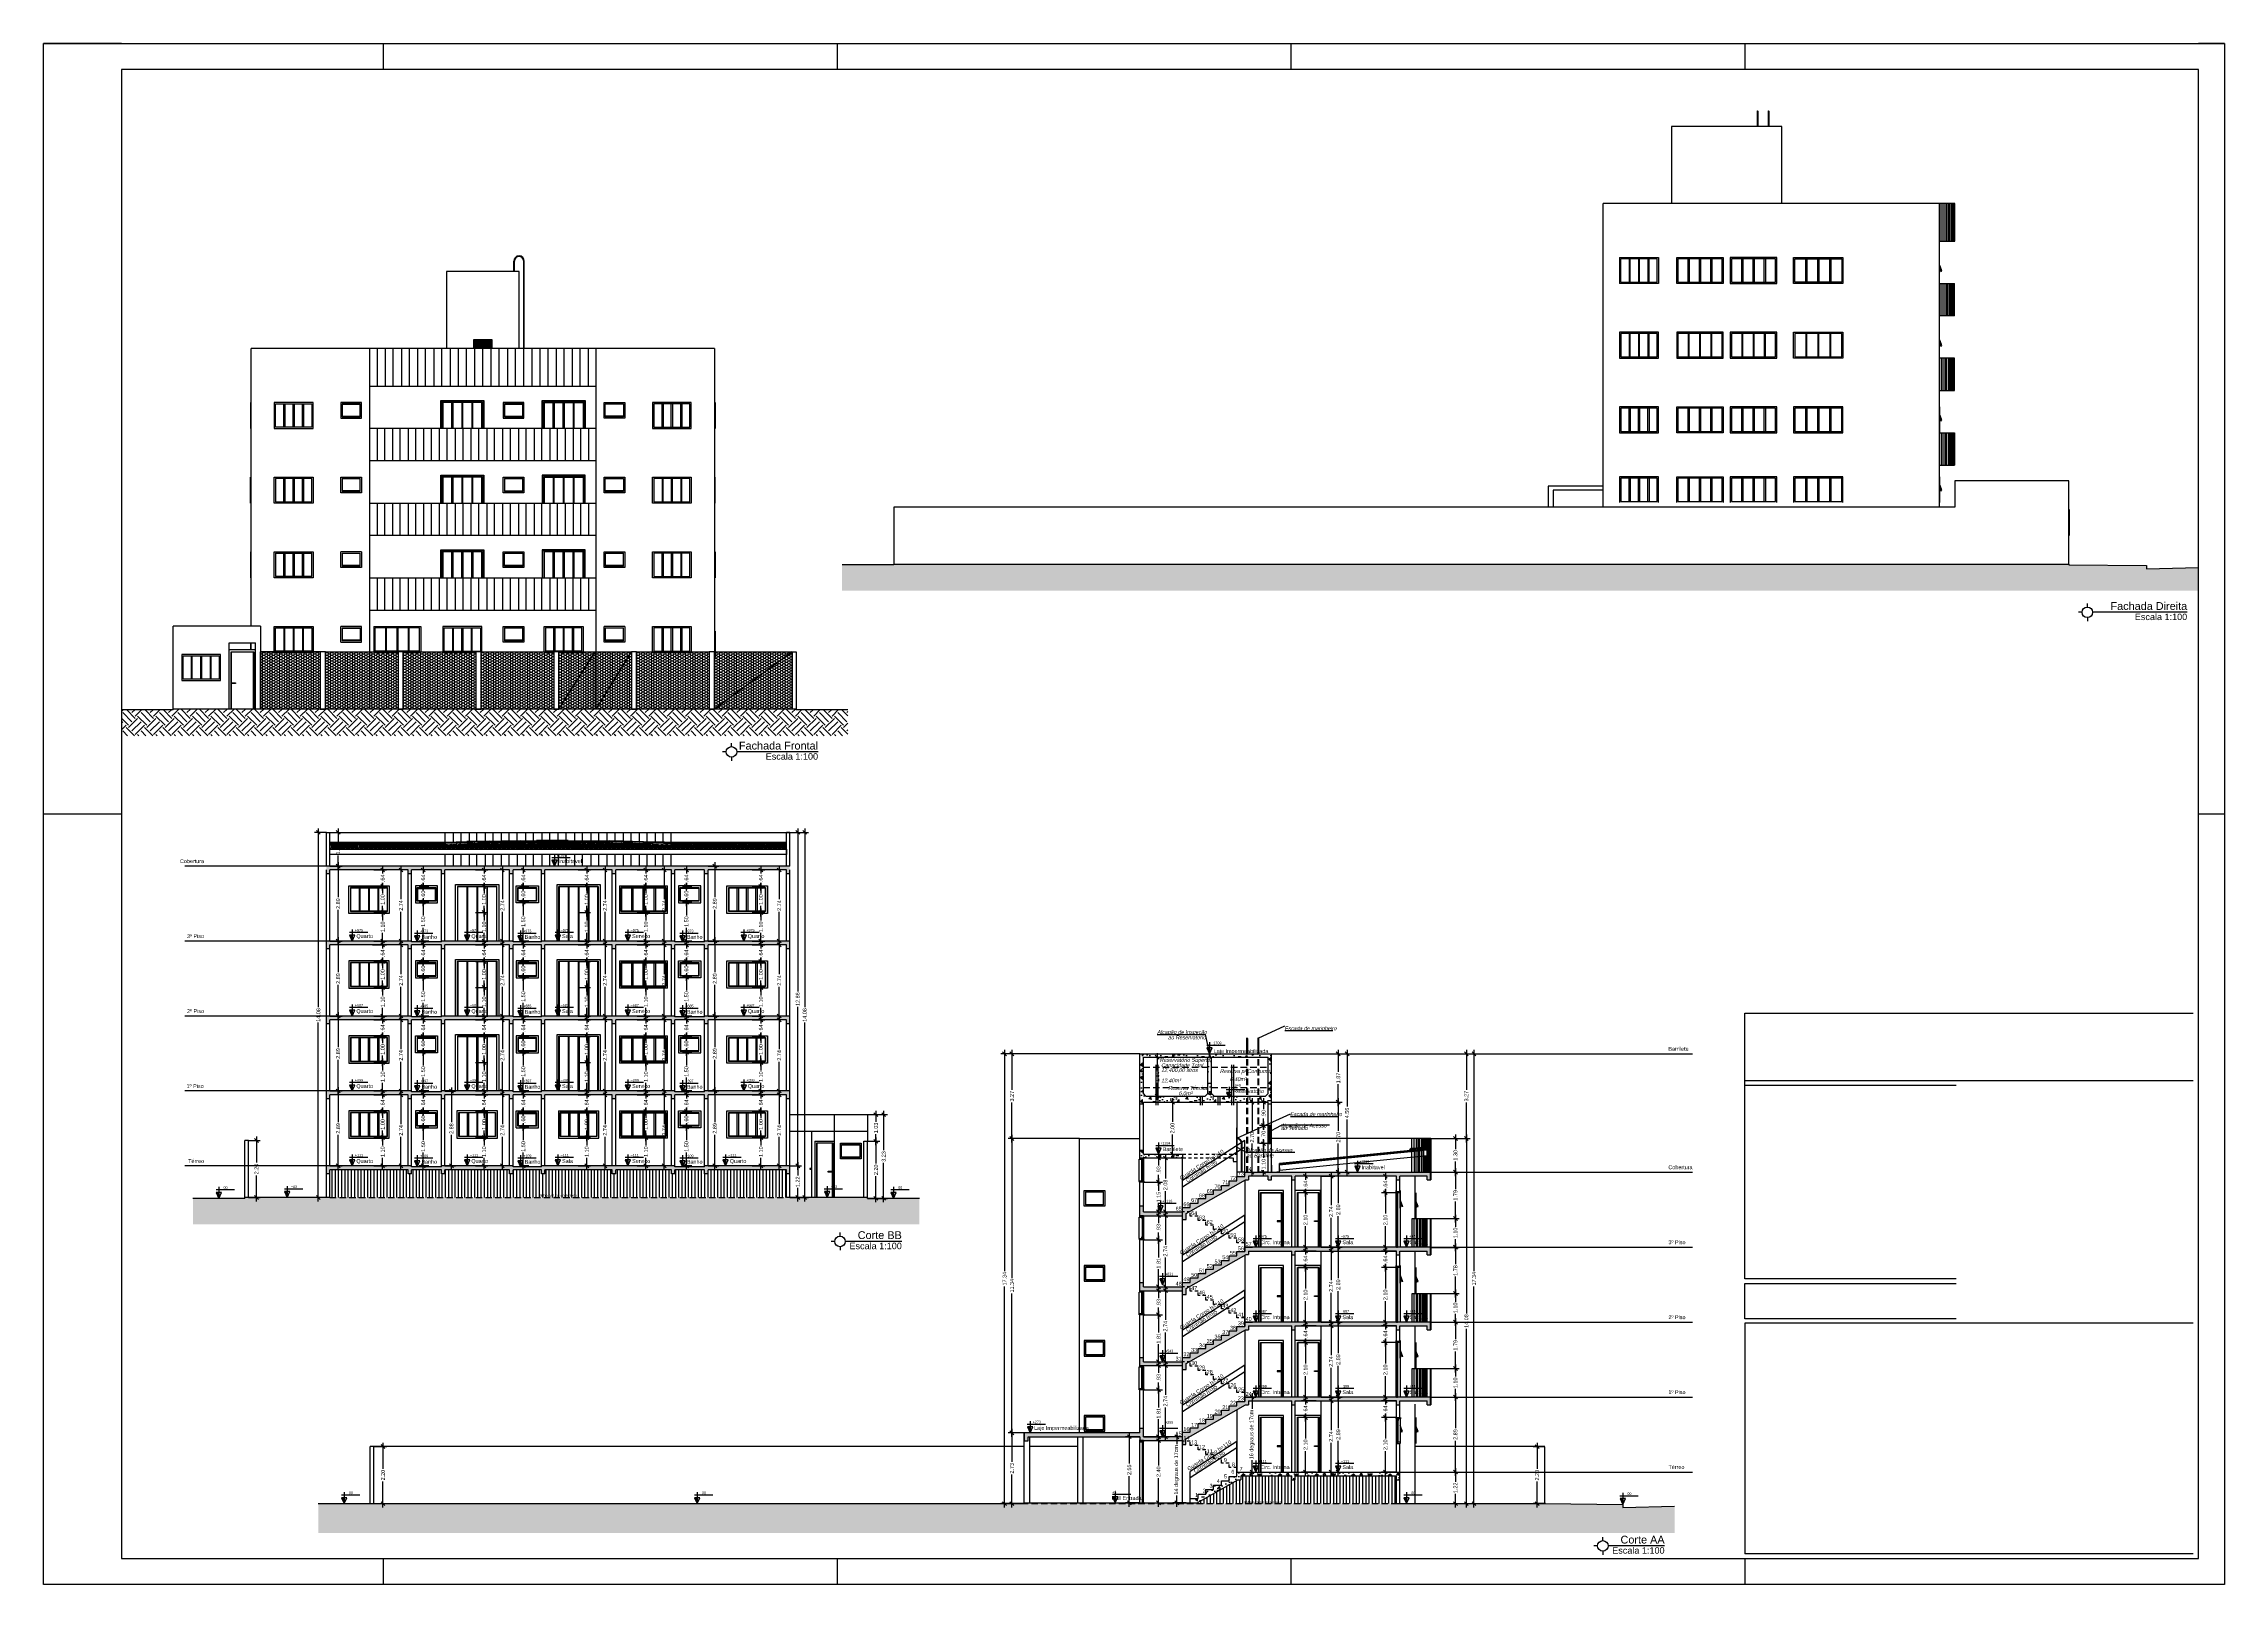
# Model space of a CAD drawing. Extents: x -120 to 178, y 5 to 129.
# Drawn here: x 94.1 to 178.2, y 69.4 to 128.8 of the extents above; entities that cross this region are included whole.
import ezdxf
from ezdxf.enums import TextEntityAlignment as Align

# ---------------------------------------------------------------- set-up
doc = ezdxf.new("R2010")
doc.units = 0
doc.header["$MEASUREMENT"] = 0
doc.linetypes.add('HIDDEN', pattern=[0.375, 0.25, -0.125])
doc.layers.get('0').update_dxf_attribs({"linetype": 'CONTINUOUS'})
doc.layers.get('DEFPOINTS').update_dxf_attribs({"linetype": 'CONTINUOUS'})
for name, color, linetype in [('carimbo', 4, 'CONTINUOUS'), ('cobertura', 7, 'CONTINUOUS'), ('cota', 1, 'CONTINUOUS'), ('Cotas', 1, 'CONTINUOUS'), ('ESQUADRIA', 7, 'CONTINUOUS'), ('ESTRUT', 7, 'CONTINUOUS'), ('LINVISTA', 4, 'CONTINUOUS'), ('LYT', 7, 'CONTINUOUS'), ('MOBIL', 7, 'CONTINUOUS'), ('nivel', 4, 'CONTINUOUS'), ('padrao', 4, 'CONTINUOUS'), ('parede', 2, 'CONTINUOUS'), ('projecao', 4, 'HIDDEN'), ('texto', 7, 'CONTINUOUS')]:
    doc.layers.add(name, color=color, linetype=linetype)
doc.styles.add('HARQ', font='arial.ttf', dxfattribs={"width": 0.9, "oblique": 12})
doc.styles.add('PADRAO_TXT', font='arial.ttf')
doc.styles.get("Standard").update_dxf_attribs({"font": 'arial.ttf'})
doc.dimstyles.new('cotass', dxfattribs={"dimtxt": 0.15, "dimasz": 0.15, "dimexe": 0.15, "dimexo": 0, "dimgap": 0.05, "dimtad": 0, "dimzin": 4, "dimdsep": 46, "dimtxsty": 'Standard', "dimblk": 'OBLIQUE', "dimcen": 0, "dimdle": 0.15, "dimclrd": 256, "dimclrt": 4, "dimadec": 0, "dimazin": 1, "dimtfac": 1, "dimtix": 1, "dimtofl": 0, "dimtmove": 0, "dimatfit": 3, "dimldrblk": 'OPEN30', "dimfxl": 0, "dimtolj": 1, "dimtzin": 0, "dimlwd": -1, "dimarcsym": 0})
pattern_1 = [(45, (89.25, 64.55), (0, 1.000005), [0.14142, -0.28285, 0.07071, -0.42426, 0.14142, -0.3535536]), (135, (89.9, 64.6), (-1.000005, 0), [0.141421, -0.21213, 0.07071, -0.35355, 0.141421, -0.4949816]), (63.435, (89.1, 64.4), (5e-11, 1), [0.1118, -0.4472, 0.1118, -0.447234]), (116.565, (89.1, 64.4), (-4e-10, 1), [0.1118, -0.4472, 0.1118, -0.447234]), (0, (89.1, 64.5), (0, 1), [0.05, -0.4, 0.1, -0.4, 0.05]), (0, (89.1, 64.65), (0, 1), [-0.15, 0.1, -0.4, 0, -0.35, 0]), (0, (89.1, 64.7), (0, 1), [-0.4, 0, -0.3, 0.1, -0.2, 0]), (0, (89.1, 64.85), (0, 1), [-0.2, 0, -0.25, 0.1, -0.45, 0]), (0, (89.1, 65), (0, 1), [-0.2, 0.1, -0.4, 0.1, -0.2, 0]), (0, (89.1, 65.25), (0, 1), [-0.15, 0.1, -0.2, 0, -0.55, 0]), (0, (89.1, 65.3), (0, 1), [-0.2, 0, -0.6, 0.1, -0.1, 0]), (90, (89.15, 64.6), (-1, 6e-17), [-0.3, 0, -0.3, 0, -0.4, 0]), (90, (89.25, 64.4), (-1, 6e-17), [-0.15, 0.1, -0.4, 0, -0.35, 0]), (90, (89.35, 64.4), (-1, 6e-17), [-0.4, 0, -0.35, 0.1, -0.15, 0]), (90, (89.9, 64.4), (-1, 6e-17), [-0.2, 0.1, -0.5, 0.1, -0.1, 0]), (90, (89.2, 64.5), (-1, 6e-17), [-0.3, 0, -0.35, 0, -0.35, 0]), (90, (89.3, 64.5), (-1, 6e-17), [-0.25, 0, -0.55, 0, -0.2, 0]), (90, (89.4, 64.55), (-1, 6e-17), [-0.5, 0, -0.15, 0, -0.35, 0]), (90, (89.45, 64.45), (-1, 6e-17), [-0.45, 0, -0.2, 0, -0.25, 0]), (90, (89.55, 64.6), (-1, 6e-17), [-0.4, 0, -0.15, 0, -0.4, 0]), (90, (89.6, 64.65), (-1, 6e-17), [-0.45, 0, -0.2, 0, -0.35, 0]), (90, (89.65, 64.4), (-1, 6e-17), [-0.6, 0, -0.25, 0, -0.15, 0]), (90, (89.7, 64.55), (-1, 6e-17), [-0.2, 0, -0.4, 0, -0.4, 0]), (90, (89.75, 64.5), (-1, 6e-17), [-0.45, 0, -0.25, 0, -0.3, 0]), (90, (89.8, 64.45), (-1, 6e-17), [-0.4, 0, -0.3, 0, -0.3, 0]), (90, (89.9, 64.5), (-1, 6e-17), [-0.3, 0, -0.3, 0, -0.4, 0]), (90, (90, 64.55), (-1, 6e-17), [-0.4, 0, -0.2, 0, -0.4, 0]), (90, (90.05, 64.6), (-1, 6e-17), [-0.15, 0, -0.6, 0, -0.25, 0])]
pattern_2 = [(45, (89.1, 64.4), (3e-17, 0.3535534), [0.25, -0.25]), (45, (89.0337, 64.4663), (3e-17, 0.3535534), [0.25, -0.25]), (45, (88.96742, 64.53258), (3e-17, 0.3535534), [0.25, -0.25]), (135, (88.96742, 64.57678), (-0.3535534, 6e-17), [0.25, -0.25]), (135, (89.0337, 64.64307), (-0.3535534, 6e-17), [0.25, -0.25]), (135, (89.1, 64.70936), (-0.3535534, 6e-17), [0.25, -0.25])]
pattern_3 = [(90, (89.1, 64.4), (-0.125, 3e-17), [])]
pattern_4 = [(90, (89.1, 64.6121), (-0.70711, 0.70711), [0.14142, -0.28285, 0.07071, -0.42426, 0.14142, -0.3535536]), (180, (89.52426, 65.1071), (-0.70711, -0.70711), [0.141421, -0.21213, 0.07071, -0.35355, 0.141421, -0.4949816]), (108.43495, (89.1, 64.4), (-0.7071068, 0.7071068), [0.1118, -0.4472, 0.1118, -0.447234]), (161.56505, (89.1, 64.4), (-0.7071068, 0.7071068), [0.1118, -0.4472, 0.1118, -0.447234]), (45, (89.0293, 64.4707), (-0.707107, 0.707107), [0.05, -0.4, 0.1, -0.4, 0.05]), (45, (88.9232, 64.5768), (-0.707107, 0.707107), [-0.15, 0.1, -0.4, 0, -0.35, 0]), (45, (88.8879, 64.6121), (-0.707107, 0.707107), [-0.4, 0, -0.3, 0.1, -0.2, 0]), (45, (88.7818, 64.7182), (-0.707107, 0.707107), [-0.2, 0, -0.25, 0.1, -0.45, 0]), (45, (88.6757, 64.8243), (-0.707107, 0.707107), [-0.2, 0.1, -0.4, 0.1, -0.2, 0]), (45, (88.499, 65.001), (-0.707107, 0.707107), [-0.15, 0.1, -0.2, 0, -0.55, 0]), (45, (88.4636, 65.0364), (-0.707107, 0.707107), [-0.2, 0, -0.6, 0.1, -0.1, 0]), (135, (88.9939, 64.5768), (-0.707107, -0.707107), [-0.3, 0, -0.3, 0, -0.4, 0]), (135, (89.2061, 64.5061), (-0.707107, -0.707107), [-0.15, 0.1, -0.4, 0, -0.35, 0]), (135, (89.2768, 64.5768), (-0.707107, -0.707107), [-0.4, 0, -0.35, 0.1, -0.15, 0]), (135, (89.6657, 64.9657), (-0.707107, -0.707107), [-0.2, 0.1, -0.5, 0.1, -0.1, 0]), (135, (89.1, 64.5414), (-0.707107, -0.707107), [-0.3, 0, -0.35, 0, -0.35, 0]), (135, (89.1707, 64.6121), (-0.707107, -0.707107), [-0.25, 0, -0.55, 0, -0.2, 0]), (135, (89.2061, 64.7182), (-0.707107, -0.707107), [-0.5, 0, -0.15, 0, -0.35, 0]), (135, (89.3121, 64.6828), (-0.707107, -0.707107), [-0.45, 0, -0.2, 0, -0.25, 0]), (135, (89.2768, 64.8596), (-0.707107, -0.707107), [-0.4, 0, -0.15, 0, -0.4, 0]), (135, (89.2768, 64.9303), (-0.707107, -0.707107), [-0.45, 0, -0.2, 0, -0.35, 0]), (135, (89.4889, 64.7889), (-0.707107, -0.707107), [-0.6, 0, -0.25, 0, -0.15, 0]), (135, (89.4182, 64.9303), (-0.707107, -0.707107), [-0.2, 0, -0.4, 0, -0.4, 0]), (135, (89.4889, 64.9303), (-0.707107, -0.707107), [-0.45, 0, -0.25, 0, -0.3, 0]), (135, (89.5596, 64.9303), (-0.707107, -0.707107), [-0.4, 0, -0.3, 0, -0.3, 0]), (135, (89.595, 65.0364), (-0.707107, -0.707107), [-0.3, 0, -0.3, 0, -0.4, 0]), (135, (89.6303, 65.1425), (-0.707107, -0.707107), [-0.4, 0, -0.2, 0, -0.4, 0]), (135, (89.6303, 65.2132), (-0.707107, -0.707107), [-0.15, 0, -0.6, 0, -0.25, 0])]

# ---------------------------------------------------------------- blocks, each defined once
blk = doc.blocks.new('Nivel-L')
at = {"layer": 'nivel'}
blk.add_hatch(color=256, dxfattribs=at).paths.add_polyline_path([(0, 0), (0.103, 0.229), (0, 0.229)])
for p, q in [((0.109, 0.336), (-0.6, 0.336)), ((0, 0), (-0.103, 0.229)), ((-0.103, 0.229), (0.103, 0.229)), ((0, 0.443), (0, 0)), ((0.103, 0.229), (0, 0))]:
    blk.add_line(p, q, dxfattribs=at)
blk = doc.blocks.new('A1')
for p, q in [((30, 594), (0, 594)), ((131, 594), (131, 584)), ((306, 594), (306, 584)), ((481, 594), (481, 584)), ((656, 594), (656, 584)), ((841, 594), (831, 594)), ((30, 297), (0, 297)), ((131, 10), (131, 0)), ((306, 10), (306, 0)), ((481, 10), (481, 0))]:
    blk.add_line(p, q)
blk.add_lwpolyline([(841, 0), (0, 0), (0, 594), (841, 594)], close=True)
at = {"color": 2}
blk.add_lwpolyline([(831, 10), (831, 584), (30, 584), (30, 10), (831, 10)], dxfattribs=at)
for points in [[(841, 297), (831, 297)], [(656, 10), (656, 0)]]:
    blk.add_lwpolyline(points)
blk = doc.blocks.new('SETA-5P')
at = {"layer": 'Cotas'}
blk.add_lwpolyline([(0, 0, 0, 0.06, 0), (0.45, 0, 0.06, 0.06, 0)], format="xyseb", dxfattribs=at)
blk = doc.blocks.new('_Oblique')
at = {"color": 0, "linetype": 'ByBlock', "lineweight": -2}
blk.add_line((-0.5, -0.5), (0.5, 0.5), dxfattribs=at)
blk = doc.blocks.new('*D554')
at = {"layer": 'cota', "color": 0, "lineweight": -2, "transparency": 16777216}
for p, q in [((136.511, 89.726), (137.197, 89.726)), ((136.641, 88.226), (137.197, 88.226))]:
    blk.add_line(p, q, dxfattribs=at)
at = {"layer": 'cota', "transparency": 16777216}
for p, q in [((137.047, 89.876), (137.047, 89.214)), ((137.047, 88.076), (137.047, 88.739))]:
    blk.add_line(p, q, dxfattribs=at)
at = {"layer": 'DEFPOINTS', "color": 0, "transparency": 16777216}
for p in [(136.511, 89.726), (136.641, 88.226), (137.047, 88.226)]:
    blk.add_point(p, dxfattribs=at)
at = {"layer": 'cota', "transparency": 16777216, "xscale": 0.15, "yscale": 0.15, "zscale": 0.15}
for p, rotation in [((137.047, 89.726), 90), ((137.047, 88.226), 270)]:
    blk.add_blockref('_Oblique', p, dxfattribs=dict(at, rotation=rotation))
at = {"layer": 'cota', "color": 4, "transparency": 16777216, "insert": (137.047, 88.976), "char_height": 0.15, "attachment_point": 5, "rotation": 90}
blk.add_mtext('\\A1;1.50', dxfattribs=at)
blk = doc.blocks.new('_Open30')
at = {"color": 0, "linetype": 'ByBlock', "lineweight": -2}
for p, q in [((-1, 0.27), (0, 0)), ((0, 0), (-1, -0.27)), ((0, 0), (-1, 0))]:
    blk.add_line(p, q, dxfattribs=at)
blk = doc.blocks.new('*D555')
at = {"layer": 'cota', "color": 0, "lineweight": -2, "transparency": 16777216}
for p, q in [((136.511, 87.989), (137.783, 87.989)), ((136.511, 85.989), (137.783, 85.989))]:
    blk.add_line(p, q, dxfattribs=at)
at = {"layer": 'cota', "transparency": 16777216}
for p, q in [((137.633, 88.139), (137.633, 87.235)), ((137.633, 85.839), (137.633, 86.743))]:
    blk.add_line(p, q, dxfattribs=at)
at = {"layer": 'DEFPOINTS', "color": 0, "transparency": 16777216}
for p in [(136.511, 87.989), (136.511, 85.989), (137.633, 85.989)]:
    blk.add_point(p, dxfattribs=at)
at = {"layer": 'cota', "transparency": 16777216, "xscale": 0.15, "yscale": 0.15, "zscale": 0.15}
for p, rotation in [((137.633, 87.989), 90), ((137.633, 85.989), 270)]:
    blk.add_blockref('_Oblique', p, dxfattribs=dict(at, rotation=rotation))
at = {"layer": 'cota', "color": 4, "transparency": 16777216, "insert": (137.633, 86.989), "char_height": 0.15, "attachment_point": 5, "rotation": 90}
blk.add_mtext('\\A1;2.00', dxfattribs=at)
blk = doc.blocks.new('*D694')
at = {"layer": 'cota', "color": 0, "lineweight": -2, "transparency": 16777216}
for p, q in [((136.592, 74.942), (137.246, 74.942)), ((136.592, 72.542), (137.246, 72.542))]:
    blk.add_line(p, q, dxfattribs=at)
at = {"layer": 'cota', "transparency": 16777216}
for p, q in [((137.096, 75.092), (137.096, 73.987)), ((137.096, 72.392), (137.096, 73.496))]:
    blk.add_line(p, q, dxfattribs=at)
at = {"layer": 'DEFPOINTS', "color": 0, "transparency": 16777216}
for p in [(136.592, 74.942), (137.096, 74.942), (136.592, 72.542)]:
    blk.add_point(p, dxfattribs=at)
at = {"layer": 'cota', "transparency": 16777216, "xscale": 0.15, "yscale": 0.15, "zscale": 0.15}
for p, rotation in [((137.096, 74.942), 90), ((137.096, 72.542), 270)]:
    blk.add_blockref('_Oblique', p, dxfattribs=dict(at, rotation=rotation))
at = {"layer": 'cota', "color": 4, "transparency": 16777216, "insert": (137.096, 73.742), "char_height": 0.15, "attachment_point": 5, "rotation": 90}
blk.add_mtext('\\A1;2.40', dxfattribs=at)
blk = doc.blocks.new('*D695')
at = {"layer": 'cota', "color": 0, "lineweight": -2, "transparency": 16777216}
for p, q in [((138.021, 75.092), (137.648, 75.092)), ((138.161, 72.542), (137.648, 72.542))]:
    blk.add_line(p, q, dxfattribs=at)
at = {"layer": 'cota', "transparency": 16777216}
for p, q in [((137.798, 75.242), (137.798, 74.804)), ((137.798, 72.392), (137.798, 72.83))]:
    blk.add_line(p, q, dxfattribs=at)
at = {"layer": 'DEFPOINTS', "color": 0, "transparency": 16777216}
for p in [(137.798, 75.092), (138.021, 75.092), (138.161, 72.542)]:
    blk.add_point(p, dxfattribs=at)
at = {"layer": 'cota', "transparency": 16777216, "xscale": 0.15, "yscale": 0.15, "zscale": 0.15}
for p, rotation in [((137.798, 75.092), 90), ((137.798, 72.542), 270)]:
    blk.add_blockref('_Oblique', p, dxfattribs=dict(at, rotation=rotation))
at = {"layer": 'cota', "color": 4, "transparency": 16777216, "insert": (137.798, 73.817), "char_height": 0.15, "attachment_point": 5, "rotation": 90}
blk.add_mtext('\\A1;14 degraus de 17cm', dxfattribs=at)
blk = doc.blocks.new('*D696')
at = {"layer": 'cota', "color": 0, "lineweight": -2, "transparency": 16777216}
for p, q in [((140.421, 76.622), (140.851, 76.622)), ((140.121, 73.732), (140.851, 73.732))]:
    blk.add_line(p, q, dxfattribs=at)
at = {"layer": 'cota', "transparency": 16777216}
for p, q in [((140.701, 76.772), (140.701, 76.164)), ((140.701, 73.582), (140.701, 74.19))]:
    blk.add_line(p, q, dxfattribs=at)
at = {"layer": 'DEFPOINTS', "color": 0, "transparency": 16777216}
for p in [(140.421, 76.622), (140.701, 76.622), (140.121, 73.732)]:
    blk.add_point(p, dxfattribs=at)
at = {"layer": 'cota', "transparency": 16777216, "xscale": 0.15, "yscale": 0.15, "zscale": 0.15}
for p, rotation in [((140.701, 76.622), 90), ((140.701, 73.732), 270)]:
    blk.add_blockref('_Oblique', p, dxfattribs=dict(at, rotation=rotation))
at = {"layer": 'cota', "color": 4, "transparency": 16777216, "insert": (140.701, 75.177), "char_height": 0.15, "attachment_point": 5, "rotation": 90}
blk.add_mtext('\\A1;16 degraus de 17cm', dxfattribs=at)
blk = doc.blocks.new('*D697')
at = {"layer": 'cota', "color": 0, "lineweight": -2, "transparency": 16777216}
for p, q in [((140.121, 87.989), (140.851, 87.989)), ((140.421, 85.292), (140.851, 85.292))]:
    blk.add_line(p, q, dxfattribs=at)
at = {"layer": 'cota', "transparency": 16777216}
for p, q in [((140.701, 88.139), (140.701, 86.886)), ((140.701, 85.142), (140.701, 86.394))]:
    blk.add_line(p, q, dxfattribs=at)
at = {"layer": 'DEFPOINTS', "color": 0, "transparency": 16777216}
for p in [(140.121, 87.989), (140.421, 85.292), (140.701, 85.292)]:
    blk.add_point(p, dxfattribs=at)
at = {"layer": 'cota', "transparency": 16777216, "xscale": 0.15, "yscale": 0.15, "zscale": 0.15}
for p, rotation in [((140.701, 87.989), 90), ((140.701, 85.292), 270)]:
    blk.add_blockref('_Oblique', p, dxfattribs=dict(at, rotation=rotation))
at = {"layer": 'cota', "color": 4, "transparency": 16777216, "insert": (140.701, 86.64), "char_height": 0.15, "attachment_point": 5, "rotation": 90}
blk.add_mtext('\\A1;2.70', dxfattribs=at)
blk = doc.blocks.new('*D698')
at = {"layer": 'cota', "transparency": 16777216}
for p, q in [((137.096, 85.059), (137.096, 84.574)), ((137.096, 83.612), (137.096, 84.097))]:
    blk.add_line(p, q, dxfattribs=at)
at = {"layer": 'cota', "color": 0, "lineweight": -2, "transparency": 16777216}
for p, q in [((136.511, 84.909), (137.246, 84.909)), ((136.511, 83.762), (137.246, 83.762))]:
    blk.add_line(p, q, dxfattribs=at)
at = {"layer": 'DEFPOINTS', "color": 0, "transparency": 16777216}
for p in [(136.511, 84.909), (137.096, 84.909), (136.511, 83.762)]:
    blk.add_point(p, dxfattribs=at)
at = {"layer": 'cota', "transparency": 16777216, "xscale": 0.15, "yscale": 0.15, "zscale": 0.15}
for p, rotation in [((137.096, 84.909), 90), ((137.096, 83.762), 270)]:
    blk.add_blockref('_Oblique', p, dxfattribs=dict(at, rotation=rotation))
at = {"layer": 'cota', "color": 4, "transparency": 16777216, "insert": (137.096, 84.335), "char_height": 0.15, "attachment_point": 5, "rotation": 90}
blk.add_mtext('\\A1;1.15', dxfattribs=at)
blk = doc.blocks.new('*D699')
at = {"layer": 'cota', "color": 0, "lineweight": -2, "transparency": 16777216}
for p, q in [((136.511, 85.839), (137.246, 85.839)), ((136.511, 84.909), (137.246, 84.909))]:
    blk.add_line(p, q, dxfattribs=at)
at = {"layer": 'cota', "transparency": 16777216}
for p, q in [((137.096, 85.989), (137.096, 85.555)), ((137.096, 84.759), (137.096, 85.193))]:
    blk.add_line(p, q, dxfattribs=at)
at = {"layer": 'DEFPOINTS', "color": 0, "transparency": 16777216}
for p in [(136.511, 85.839), (137.096, 85.839), (136.511, 84.909)]:
    blk.add_point(p, dxfattribs=at)
at = {"layer": 'cota', "transparency": 16777216, "xscale": 0.15, "yscale": 0.15, "zscale": 0.15}
for p, rotation in [((137.096, 85.839), 90), ((137.096, 84.909), 270)]:
    blk.add_blockref('_Oblique', p, dxfattribs=dict(at, rotation=rotation))
at = {"layer": 'cota', "color": 4, "transparency": 16777216, "insert": (137.096, 85.374), "char_height": 0.15, "attachment_point": 5, "rotation": 90}
blk.add_mtext('\\A1;.93', dxfattribs=at)
blk = doc.blocks.new('*D700')
at = {"layer": 'cota', "color": 0, "lineweight": -2, "transparency": 16777216}
for p, q in [((136.511, 85.839), (137.511, 85.839)), ((136.511, 83.762), (137.511, 83.762))]:
    blk.add_line(p, q, dxfattribs=at)
at = {"layer": 'cota', "transparency": 16777216}
for p, q in [((137.361, 85.989), (137.361, 85.047)), ((137.361, 83.612), (137.361, 84.554))]:
    blk.add_line(p, q, dxfattribs=at)
at = {"layer": 'DEFPOINTS', "color": 0, "transparency": 16777216}
for p in [(136.511, 85.839), (137.361, 85.839), (136.511, 83.762)]:
    blk.add_point(p, dxfattribs=at)
at = {"layer": 'cota', "transparency": 16777216, "xscale": 0.15, "yscale": 0.15, "zscale": 0.15}
for p, rotation in [((137.361, 85.839), 90), ((137.361, 83.762), 270)]:
    blk.add_blockref('_Oblique', p, dxfattribs=dict(at, rotation=rotation))
at = {"layer": 'cota', "color": 4, "transparency": 16777216, "insert": (137.361, 84.8), "char_height": 0.15, "attachment_point": 5, "rotation": 90}
blk.add_mtext('\\A1;2.08', dxfattribs=at)
blk = doc.blocks.new('*D701')
at = {"layer": 'cota', "color": 0, "lineweight": -2, "transparency": 16777216}
for p, q in [((136.511, 82.683), (137.246, 82.683)), ((136.511, 80.872), (137.246, 80.872))]:
    blk.add_line(p, q, dxfattribs=at)
at = {"layer": 'cota', "transparency": 16777216}
for p, q in [((137.096, 82.833), (137.096, 82.001)), ((137.096, 80.722), (137.096, 81.554))]:
    blk.add_line(p, q, dxfattribs=at)
at = {"layer": 'DEFPOINTS', "color": 0, "transparency": 16777216}
for p in [(136.511, 82.683), (137.096, 82.683), (136.511, 80.872)]:
    blk.add_point(p, dxfattribs=at)
at = {"layer": 'cota', "transparency": 16777216, "xscale": 0.15, "yscale": 0.15, "zscale": 0.15}
for p, rotation in [((137.096, 82.683), 90), ((137.096, 80.872), 270)]:
    blk.add_blockref('_Oblique', p, dxfattribs=dict(at, rotation=rotation))
at = {"layer": 'cota', "color": 4, "transparency": 16777216, "insert": (137.096, 81.777), "char_height": 0.15, "attachment_point": 5, "rotation": 90}
blk.add_mtext('\\A1;1.81', dxfattribs=at)
blk = doc.blocks.new('*D702')
at = {"layer": 'cota', "color": 0, "lineweight": -2, "transparency": 16777216}
for p, q in [((136.511, 83.613), (137.246, 83.613)), ((136.511, 82.683), (137.246, 82.683))]:
    blk.add_line(p, q, dxfattribs=at)
at = {"layer": 'cota', "transparency": 16777216}
for p, q in [((137.096, 83.763), (137.096, 83.329)), ((137.096, 82.533), (137.096, 82.967))]:
    blk.add_line(p, q, dxfattribs=at)
at = {"layer": 'DEFPOINTS', "color": 0, "transparency": 16777216}
for p in [(136.511, 83.613), (137.096, 83.613), (136.511, 82.683)]:
    blk.add_point(p, dxfattribs=at)
at = {"layer": 'cota', "transparency": 16777216, "xscale": 0.15, "yscale": 0.15, "zscale": 0.15}
for p, rotation in [((137.096, 83.613), 90), ((137.096, 82.683), 270)]:
    blk.add_blockref('_Oblique', p, dxfattribs=dict(at, rotation=rotation))
at = {"layer": 'cota', "color": 4, "transparency": 16777216, "insert": (137.096, 83.148), "char_height": 0.15, "attachment_point": 5, "rotation": 90}
blk.add_mtext('\\A1;.93', dxfattribs=at)
blk = doc.blocks.new('*D703')
at = {"layer": 'cota', "color": 0, "lineweight": -2, "transparency": 16777216}
for p, q in [((136.511, 83.613), (137.511, 83.613)), ((136.511, 80.872), (137.511, 80.872))]:
    blk.add_line(p, q, dxfattribs=at)
at = {"layer": 'cota', "transparency": 16777216}
for p, q in [((137.361, 83.763), (137.361, 82.488)), ((137.361, 80.722), (137.361, 81.996))]:
    blk.add_line(p, q, dxfattribs=at)
at = {"layer": 'DEFPOINTS', "color": 0, "transparency": 16777216}
for p in [(136.511, 83.613), (136.511, 80.872), (137.361, 80.872)]:
    blk.add_point(p, dxfattribs=at)
at = {"layer": 'cota', "transparency": 16777216, "xscale": 0.15, "yscale": 0.15, "zscale": 0.15}
for p, rotation in [((137.361, 83.613), 90), ((137.361, 80.872), 270)]:
    blk.add_blockref('_Oblique', p, dxfattribs=dict(at, rotation=rotation))
at = {"layer": 'cota', "color": 4, "transparency": 16777216, "insert": (137.361, 82.242), "char_height": 0.15, "attachment_point": 5, "rotation": 90}
blk.add_mtext('\\A1;2.74', dxfattribs=at)
blk = doc.blocks.new('*D704')
at = {"layer": 'cota', "transparency": 16777216}
for p, q in [((137.096, 79.943), (137.096, 79.111)), ((137.096, 77.832), (137.096, 78.664))]:
    blk.add_line(p, q, dxfattribs=at)
at = {"layer": 'cota', "color": 0, "lineweight": -2, "transparency": 16777216}
for p, q in [((136.511, 79.793), (137.246, 79.793)), ((136.511, 77.982), (137.246, 77.982))]:
    blk.add_line(p, q, dxfattribs=at)
at = {"layer": 'DEFPOINTS', "color": 0, "transparency": 16777216}
for p in [(136.511, 79.793), (137.096, 79.793), (136.511, 77.982)]:
    blk.add_point(p, dxfattribs=at)
at = {"layer": 'cota', "transparency": 16777216, "xscale": 0.15, "yscale": 0.15, "zscale": 0.15}
for p, rotation in [((137.096, 79.793), 90), ((137.096, 77.982), 270)]:
    blk.add_blockref('_Oblique', p, dxfattribs=dict(at, rotation=rotation))
at = {"layer": 'cota', "color": 4, "transparency": 16777216, "insert": (137.096, 78.887), "char_height": 0.15, "attachment_point": 5, "rotation": 90}
blk.add_mtext('\\A1;1.81', dxfattribs=at)
blk = doc.blocks.new('*D705')
at = {"layer": 'cota', "transparency": 16777216}
for p, q in [((137.096, 80.873), (137.096, 80.439)), ((137.096, 79.643), (137.096, 80.077))]:
    blk.add_line(p, q, dxfattribs=at)
at = {"layer": 'cota', "color": 0, "lineweight": -2, "transparency": 16777216}
for p, q in [((136.511, 80.723), (137.246, 80.723)), ((136.511, 79.793), (137.246, 79.793))]:
    blk.add_line(p, q, dxfattribs=at)
at = {"layer": 'DEFPOINTS', "color": 0, "transparency": 16777216}
for p in [(136.511, 80.723), (137.096, 80.723), (136.511, 79.793)]:
    blk.add_point(p, dxfattribs=at)
at = {"layer": 'cota', "transparency": 16777216, "xscale": 0.15, "yscale": 0.15, "zscale": 0.15}
for p, rotation in [((137.096, 80.723), 90), ((137.096, 79.793), 270)]:
    blk.add_blockref('_Oblique', p, dxfattribs=dict(at, rotation=rotation))
at = {"layer": 'cota', "color": 4, "transparency": 16777216, "insert": (137.096, 80.258), "char_height": 0.15, "attachment_point": 5, "rotation": 90}
blk.add_mtext('\\A1;.93', dxfattribs=at)
blk = doc.blocks.new('*D706')
at = {"layer": 'cota', "transparency": 16777216}
for p, q in [((137.361, 80.873), (137.361, 79.598)), ((137.361, 77.832), (137.361, 79.106))]:
    blk.add_line(p, q, dxfattribs=at)
at = {"layer": 'cota', "color": 0, "lineweight": -2, "transparency": 16777216}
for p, q in [((136.511, 80.723), (137.511, 80.723)), ((136.511, 77.982), (137.511, 77.982))]:
    blk.add_line(p, q, dxfattribs=at)
at = {"layer": 'DEFPOINTS', "color": 0, "transparency": 16777216}
for p in [(136.511, 80.723), (136.511, 77.982), (137.361, 77.982)]:
    blk.add_point(p, dxfattribs=at)
at = {"layer": 'cota', "transparency": 16777216, "xscale": 0.15, "yscale": 0.15, "zscale": 0.15}
for p, rotation in [((137.361, 80.723), 90), ((137.361, 77.982), 270)]:
    blk.add_blockref('_Oblique', p, dxfattribs=dict(at, rotation=rotation))
at = {"layer": 'cota', "color": 4, "transparency": 16777216, "insert": (137.361, 79.352), "char_height": 0.15, "attachment_point": 5, "rotation": 90}
blk.add_mtext('\\A1;2.74', dxfattribs=at)
blk = doc.blocks.new('*D707')
at = {"layer": 'cota', "color": 0, "lineweight": -2, "transparency": 16777216}
for p, q in [((136.511, 76.903), (137.246, 76.903)), ((136.511, 75.092), (137.246, 75.092))]:
    blk.add_line(p, q, dxfattribs=at)
at = {"layer": 'cota', "transparency": 16777216}
for p, q in [((137.096, 77.053), (137.096, 76.221)), ((137.096, 74.942), (137.096, 75.774))]:
    blk.add_line(p, q, dxfattribs=at)
at = {"layer": 'DEFPOINTS', "color": 0, "transparency": 16777216}
for p in [(136.511, 76.903), (137.096, 76.903), (136.511, 75.092)]:
    blk.add_point(p, dxfattribs=at)
at = {"layer": 'cota', "transparency": 16777216, "xscale": 0.15, "yscale": 0.15, "zscale": 0.15}
for p, rotation in [((137.096, 76.903), 90), ((137.096, 75.092), 270)]:
    blk.add_blockref('_Oblique', p, dxfattribs=dict(at, rotation=rotation))
at = {"layer": 'cota', "color": 4, "transparency": 16777216, "insert": (137.096, 75.997), "char_height": 0.15, "attachment_point": 5, "rotation": 90}
blk.add_mtext('\\A1;1.81', dxfattribs=at)
blk = doc.blocks.new('*D708')
at = {"layer": 'cota', "color": 0, "lineweight": -2, "transparency": 16777216}
for p, q in [((136.511, 77.833), (137.246, 77.833)), ((136.511, 76.903), (137.246, 76.903))]:
    blk.add_line(p, q, dxfattribs=at)
at = {"layer": 'cota', "transparency": 16777216}
for p, q in [((137.096, 77.983), (137.096, 77.549)), ((137.096, 76.753), (137.096, 77.187))]:
    blk.add_line(p, q, dxfattribs=at)
at = {"layer": 'DEFPOINTS', "color": 0, "transparency": 16777216}
for p in [(136.511, 77.833), (137.096, 77.833), (136.511, 76.903)]:
    blk.add_point(p, dxfattribs=at)
at = {"layer": 'cota', "transparency": 16777216, "xscale": 0.15, "yscale": 0.15, "zscale": 0.15}
for p, rotation in [((137.096, 77.833), 90), ((137.096, 76.903), 270)]:
    blk.add_blockref('_Oblique', p, dxfattribs=dict(at, rotation=rotation))
at = {"layer": 'cota', "color": 4, "transparency": 16777216, "insert": (137.096, 77.368), "char_height": 0.15, "attachment_point": 5, "rotation": 90}
blk.add_mtext('\\A1;.93', dxfattribs=at)
blk = doc.blocks.new('*D709')
at = {"layer": 'cota', "color": 0, "lineweight": -2, "transparency": 16777216}
for p, q in [((136.511, 77.833), (137.511, 77.833)), ((136.511, 75.092), (137.511, 75.092))]:
    blk.add_line(p, q, dxfattribs=at)
at = {"layer": 'cota', "transparency": 16777216}
for p, q in [((137.361, 77.983), (137.361, 76.708)), ((137.361, 74.942), (137.361, 76.216))]:
    blk.add_line(p, q, dxfattribs=at)
at = {"layer": 'DEFPOINTS', "color": 0, "transparency": 16777216}
for p in [(136.511, 77.833), (136.511, 75.092), (137.361, 75.092)]:
    blk.add_point(p, dxfattribs=at)
at = {"layer": 'cota', "transparency": 16777216, "xscale": 0.15, "yscale": 0.15, "zscale": 0.15}
for p, rotation in [((137.361, 77.833), 90), ((137.361, 75.092), 270)]:
    blk.add_blockref('_Oblique', p, dxfattribs=dict(at, rotation=rotation))
at = {"layer": 'cota', "color": 4, "transparency": 16777216, "insert": (137.361, 76.462), "char_height": 0.15, "attachment_point": 5, "rotation": 90}
blk.add_mtext('\\A1;2.74', dxfattribs=at)
blk = doc.blocks.new('*D659')
at = {"layer": 'cota', "color": 0, "lineweight": -2, "transparency": 16777216}
for p, q in [((136.381, 75.093), (135.818, 75.093)), ((136.381, 72.542), (135.818, 72.542))]:
    blk.add_line(p, q, dxfattribs=at)
at = {"layer": 'cota', "transparency": 16777216}
for p, q in [((135.968, 75.243), (135.968, 74.064)), ((135.968, 72.392), (135.968, 73.571))]:
    blk.add_line(p, q, dxfattribs=at)
at = {"layer": 'DEFPOINTS', "color": 0, "transparency": 16777216}
for p in [(136.381, 75.093), (135.968, 72.542), (136.381, 72.542)]:
    blk.add_point(p, dxfattribs=at)
at = {"layer": 'cota', "transparency": 16777216, "xscale": 0.15, "yscale": 0.15, "zscale": 0.15}
for p, rotation in [((135.968, 75.093), 90), ((135.968, 72.542), 270)]:
    blk.add_blockref('_Oblique', p, dxfattribs=dict(at, rotation=rotation))
at = {"layer": 'cota', "color": 4, "transparency": 16777216, "insert": (135.968, 73.817), "char_height": 0.15, "attachment_point": 5, "rotation": 90}
blk.add_mtext('\\A1;2.55', dxfattribs=at)
blk = doc.blocks.new('*D660')
at = {"layer": 'cota', "color": 0, "lineweight": -2, "transparency": 16777216}
for p, q in [((131.92, 75.243), (131.293, 75.243)), ((131.92, 72.512), (131.293, 72.512))]:
    blk.add_line(p, q, dxfattribs=at)
at = {"layer": 'cota', "transparency": 16777216}
for p, q in [((131.443, 75.393), (131.443, 74.123)), ((131.443, 72.362), (131.443, 73.631))]:
    blk.add_line(p, q, dxfattribs=at)
at = {"layer": 'DEFPOINTS', "color": 0, "transparency": 16777216}
for p in [(131.92, 75.243), (131.443, 72.512), (131.92, 72.512)]:
    blk.add_point(p, dxfattribs=at)
at = {"layer": 'cota', "transparency": 16777216, "xscale": 0.15, "yscale": 0.15, "zscale": 0.15}
for p, rotation in [((131.443, 75.243), 90), ((131.443, 72.512), 270)]:
    blk.add_blockref('_Oblique', p, dxfattribs=dict(at, rotation=rotation))
at = {"layer": 'cota', "color": 4, "transparency": 16777216, "insert": (131.443, 73.877), "char_height": 0.15, "attachment_point": 5, "rotation": 90}
blk.add_mtext('\\A1;2.73', dxfattribs=at)
blk = doc.blocks.new('*D661')
at = {"layer": 'cota', "transparency": 16777216}
for p, q in [((131.443, 86.737), (131.443, 81.21)), ((131.443, 75.093), (131.443, 80.619))]:
    blk.add_line(p, q, dxfattribs=at)
at = {"layer": 'cota', "color": 0, "lineweight": -2, "transparency": 16777216}
for p, q in [((134.049, 86.587), (131.293, 86.587)), ((131.92, 75.243), (131.293, 75.243))]:
    blk.add_line(p, q, dxfattribs=at)
at = {"layer": 'DEFPOINTS', "color": 0, "transparency": 16777216}
for p in [(131.443, 86.587), (134.049, 86.587), (131.92, 75.243)]:
    blk.add_point(p, dxfattribs=at)
at = {"layer": 'cota', "transparency": 16777216, "xscale": 0.15, "yscale": 0.15, "zscale": 0.15}
for p, rotation in [((131.443, 86.587), 90), ((131.443, 75.243), 270)]:
    blk.add_blockref('_Oblique', p, dxfattribs=dict(at, rotation=rotation))
at = {"layer": 'cota', "color": 4, "transparency": 16777216, "insert": (131.443, 80.915), "char_height": 0.15, "attachment_point": 5, "rotation": 90}
blk.add_mtext('\\A1;11.34', dxfattribs=at)
blk = doc.blocks.new('*D662')
at = {"layer": 'cota', "transparency": 16777216}
for p, q in [((131.443, 90.006), (131.443, 88.466)), ((131.443, 86.437), (131.443, 87.977))]:
    blk.add_line(p, q, dxfattribs=at)
at = {"layer": 'cota', "color": 0, "lineweight": -2, "transparency": 16777216}
for p, q in [((136.381, 89.856), (131.293, 89.856)), ((134.049, 86.587), (131.293, 86.587))]:
    blk.add_line(p, q, dxfattribs=at)
at = {"layer": 'DEFPOINTS', "color": 0, "transparency": 16777216}
for p in [(131.443, 89.856), (136.381, 89.856), (134.049, 86.587)]:
    blk.add_point(p, dxfattribs=at)
at = {"layer": 'cota', "transparency": 16777216, "xscale": 0.15, "yscale": 0.15, "zscale": 0.15}
for p, rotation in [((131.443, 89.856), 90), ((131.443, 86.587), 270)]:
    blk.add_blockref('_Oblique', p, dxfattribs=dict(at, rotation=rotation))
at = {"layer": 'cota', "color": 4, "transparency": 16777216, "insert": (131.443, 88.221), "char_height": 0.15, "attachment_point": 5, "rotation": 90}
blk.add_mtext('\\A1;3.27', dxfattribs=at)
blk = doc.blocks.new('*D663')
at = {"layer": 'cota', "transparency": 16777216}
for p, q in [((131.159, 90.006), (131.159, 81.48)), ((131.159, 72.362), (131.159, 80.888))]:
    blk.add_line(p, q, dxfattribs=at)
at = {"layer": 'cota', "color": 0, "lineweight": -2, "transparency": 16777216}
for p, q in [((136.381, 89.856), (131.009, 89.856)), ((131.92, 72.512), (131.009, 72.512))]:
    blk.add_line(p, q, dxfattribs=at)
at = {"layer": 'DEFPOINTS', "color": 0, "transparency": 16777216}
for p in [(136.381, 89.856), (131.159, 72.512), (131.92, 72.512)]:
    blk.add_point(p, dxfattribs=at)
at = {"layer": 'cota', "transparency": 16777216, "xscale": 0.15, "yscale": 0.15, "zscale": 0.15}
for p, rotation in [((131.159, 89.856), 90), ((131.159, 72.512), 270)]:
    blk.add_blockref('_Oblique', p, dxfattribs=dict(at, rotation=rotation))
at = {"layer": 'cota', "color": 4, "transparency": 16777216, "insert": (131.159, 81.184), "char_height": 0.15, "attachment_point": 5, "rotation": 90}
blk.add_mtext('\\A1;17.34', dxfattribs=at)
blk = doc.blocks.new('*D664')
at = {"layer": 'cota', "color": 0, "lineweight": -2, "transparency": 16777216}
for p, q in [((146.401, 73.732), (148.696, 73.732)), ((146.401, 72.512), (148.696, 72.512))]:
    blk.add_line(p, q, dxfattribs=at)
at = {"layer": 'cota', "transparency": 16777216}
for p, q in [((148.546, 73.882), (148.546, 73.359)), ((148.546, 72.362), (148.546, 72.885))]:
    blk.add_line(p, q, dxfattribs=at)
at = {"layer": 'DEFPOINTS', "color": 0, "transparency": 16777216}
for p in [(146.401, 73.732), (148.546, 73.732), (146.401, 72.512)]:
    blk.add_point(p, dxfattribs=at)
at = {"layer": 'cota', "transparency": 16777216, "xscale": 0.15, "yscale": 0.15, "zscale": 0.15}
for p, rotation in [((148.546, 73.732), 90), ((148.546, 72.512), 270)]:
    blk.add_blockref('_Oblique', p, dxfattribs=dict(at, rotation=rotation))
at = {"layer": 'cota', "color": 4, "transparency": 16777216, "insert": (148.546, 73.122), "char_height": 0.15, "attachment_point": 5, "rotation": 90}
blk.add_mtext('\\A1;1.22', dxfattribs=at)
blk = doc.blocks.new('*D665')
at = {"layer": 'cota', "color": 0, "lineweight": -2, "transparency": 16777216}
for p, q in [((147.587, 76.622), (148.696, 76.622)), ((146.401, 73.732), (148.696, 73.732))]:
    blk.add_line(p, q, dxfattribs=at)
at = {"layer": 'cota', "transparency": 16777216}
for p, q in [((148.546, 76.772), (148.546, 75.423)), ((148.546, 73.582), (148.546, 74.93))]:
    blk.add_line(p, q, dxfattribs=at)
at = {"layer": 'DEFPOINTS', "color": 0, "transparency": 16777216}
for p in [(147.587, 76.622), (148.546, 76.622), (146.401, 73.732)]:
    blk.add_point(p, dxfattribs=at)
at = {"layer": 'cota', "transparency": 16777216, "xscale": 0.15, "yscale": 0.15, "zscale": 0.15}
for p, rotation in [((148.546, 76.622), 90), ((148.546, 73.732), 270)]:
    blk.add_blockref('_Oblique', p, dxfattribs=dict(at, rotation=rotation))
at = {"layer": 'cota', "color": 4, "transparency": 16777216, "insert": (148.546, 75.177), "char_height": 0.15, "attachment_point": 5, "rotation": 90}
blk.add_mtext('\\A1;2.89', dxfattribs=at)
blk = doc.blocks.new('*D666')
at = {"layer": 'cota', "color": 0, "lineweight": -2, "transparency": 16777216}
for p, q in [((147.587, 77.722), (148.696, 77.722)), ((147.587, 76.622), (148.696, 76.622))]:
    blk.add_line(p, q, dxfattribs=at)
at = {"layer": 'cota', "transparency": 16777216}
for p, q in [((148.546, 77.872), (148.546, 77.409)), ((148.546, 76.472), (148.546, 76.934))]:
    blk.add_line(p, q, dxfattribs=at)
at = {"layer": 'DEFPOINTS', "color": 0, "transparency": 16777216}
for p in [(147.587, 77.722), (148.546, 77.722), (147.587, 76.622)]:
    blk.add_point(p, dxfattribs=at)
at = {"layer": 'cota', "transparency": 16777216, "xscale": 0.15, "yscale": 0.15, "zscale": 0.15}
for p, rotation in [((148.546, 77.722), 90), ((148.546, 76.622), 270)]:
    blk.add_blockref('_Oblique', p, dxfattribs=dict(at, rotation=rotation))
at = {"layer": 'cota', "color": 4, "transparency": 16777216, "insert": (148.546, 77.172), "char_height": 0.15, "attachment_point": 5, "rotation": 90}
blk.add_mtext('\\A1;1.10', dxfattribs=at)
blk = doc.blocks.new('*D667')
at = {"layer": 'cota', "color": 0, "lineweight": -2, "transparency": 16777216}
for p, q in [((147.585, 79.512), (148.696, 79.512)), ((147.587, 77.722), (148.696, 77.722))]:
    blk.add_line(p, q, dxfattribs=at)
at = {"layer": 'cota', "transparency": 16777216}
for p, q in [((148.546, 79.662), (148.546, 78.855)), ((148.546, 77.572), (148.546, 78.379))]:
    blk.add_line(p, q, dxfattribs=at)
at = {"layer": 'DEFPOINTS', "color": 0, "transparency": 16777216}
for p in [(147.585, 79.512), (148.546, 79.512), (147.587, 77.722)]:
    blk.add_point(p, dxfattribs=at)
at = {"layer": 'cota', "transparency": 16777216, "xscale": 0.15, "yscale": 0.15, "zscale": 0.15}
for p, rotation in [((148.546, 79.512), 90), ((148.546, 77.722), 270)]:
    blk.add_blockref('_Oblique', p, dxfattribs=dict(at, rotation=rotation))
at = {"layer": 'cota', "color": 4, "transparency": 16777216, "insert": (148.546, 78.617), "char_height": 0.15, "attachment_point": 5, "rotation": 90}
blk.add_mtext('\\A1;1.79', dxfattribs=at)
blk = doc.blocks.new('*D668')
at = {"layer": 'cota', "transparency": 16777216}
for p, q in [((148.546, 80.762), (148.546, 80.299)), ((148.546, 79.362), (148.546, 79.824))]:
    blk.add_line(p, q, dxfattribs=at)
at = {"layer": 'cota', "color": 0, "lineweight": -2, "transparency": 16777216}
for p, q in [((147.587, 80.612), (148.696, 80.612)), ((147.585, 79.512), (148.696, 79.512))]:
    blk.add_line(p, q, dxfattribs=at)
at = {"layer": 'DEFPOINTS', "color": 0, "transparency": 16777216}
for p in [(147.587, 80.612), (148.546, 80.612), (147.585, 79.512)]:
    blk.add_point(p, dxfattribs=at)
at = {"layer": 'cota', "transparency": 16777216, "xscale": 0.15, "yscale": 0.15, "zscale": 0.15}
for p, rotation in [((148.546, 80.612), 90), ((148.546, 79.512), 270)]:
    blk.add_blockref('_Oblique', p, dxfattribs=dict(at, rotation=rotation))
at = {"layer": 'cota', "color": 4, "transparency": 16777216, "insert": (148.546, 80.062), "char_height": 0.15, "attachment_point": 5, "rotation": 90}
blk.add_mtext('\\A1;1.10', dxfattribs=at)
blk = doc.blocks.new('*D669')
at = {"layer": 'cota', "transparency": 16777216}
for p, q in [((148.546, 82.543), (148.546, 81.74)), ((148.546, 80.462), (148.546, 81.264))]:
    blk.add_line(p, q, dxfattribs=at)
at = {"layer": 'cota', "color": 0, "lineweight": -2, "transparency": 16777216}
for p, q in [((147.585, 82.393), (148.696, 82.393)), ((147.587, 80.612), (148.696, 80.612))]:
    blk.add_line(p, q, dxfattribs=at)
at = {"layer": 'DEFPOINTS', "color": 0, "transparency": 16777216}
for p in [(147.585, 82.393), (148.546, 82.393), (147.587, 80.612)]:
    blk.add_point(p, dxfattribs=at)
at = {"layer": 'cota', "transparency": 16777216, "xscale": 0.15, "yscale": 0.15, "zscale": 0.15}
for p, rotation in [((148.546, 82.393), 90), ((148.546, 80.612), 270)]:
    blk.add_blockref('_Oblique', p, dxfattribs=dict(at, rotation=rotation))
at = {"layer": 'cota', "color": 4, "transparency": 16777216, "insert": (148.546, 81.502), "char_height": 0.15, "attachment_point": 5, "rotation": 90}
blk.add_mtext('\\A1;1.78', dxfattribs=at)
blk = doc.blocks.new('*D670')
at = {"layer": 'cota', "color": 0, "lineweight": -2, "transparency": 16777216}
for p, q in [((147.585, 83.502), (148.696, 83.502)), ((147.585, 82.402), (148.696, 82.402))]:
    blk.add_line(p, q, dxfattribs=at)
at = {"layer": 'cota', "transparency": 16777216}
for p, q in [((148.546, 83.652), (148.546, 83.189)), ((148.546, 82.252), (148.546, 82.714))]:
    blk.add_line(p, q, dxfattribs=at)
at = {"layer": 'DEFPOINTS', "color": 0, "transparency": 16777216}
for p in [(147.585, 83.502), (148.546, 83.502), (147.585, 82.402)]:
    blk.add_point(p, dxfattribs=at)
at = {"layer": 'cota', "transparency": 16777216, "xscale": 0.15, "yscale": 0.15, "zscale": 0.15}
for p, rotation in [((148.546, 83.502), 90), ((148.546, 82.402), 270)]:
    blk.add_blockref('_Oblique', p, dxfattribs=dict(at, rotation=rotation))
at = {"layer": 'cota', "color": 4, "transparency": 16777216, "insert": (148.546, 82.952), "char_height": 0.15, "attachment_point": 5, "rotation": 90}
blk.add_mtext('\\A1;1.10', dxfattribs=at)
blk = doc.blocks.new('*D671')
at = {"layer": 'cota', "color": 0, "lineweight": -2, "transparency": 16777216}
for p, q in [((147.587, 85.292), (148.696, 85.292)), ((147.585, 83.502), (148.696, 83.502))]:
    blk.add_line(p, q, dxfattribs=at)
at = {"layer": 'cota', "transparency": 16777216}
for p, q in [((148.546, 85.442), (148.546, 84.635)), ((148.546, 83.352), (148.546, 84.159))]:
    blk.add_line(p, q, dxfattribs=at)
at = {"layer": 'DEFPOINTS', "color": 0, "transparency": 16777216}
for p in [(147.587, 85.292), (148.546, 85.292), (147.585, 83.502)]:
    blk.add_point(p, dxfattribs=at)
at = {"layer": 'cota', "transparency": 16777216, "xscale": 0.15, "yscale": 0.15, "zscale": 0.15}
for p, rotation in [((148.546, 85.292), 90), ((148.546, 83.502), 270)]:
    blk.add_blockref('_Oblique', p, dxfattribs=dict(at, rotation=rotation))
at = {"layer": 'cota', "color": 4, "transparency": 16777216, "insert": (148.546, 84.397), "char_height": 0.15, "attachment_point": 5, "rotation": 90}
blk.add_mtext('\\A1;1.79', dxfattribs=at)
blk = doc.blocks.new('*D672')
at = {"layer": 'cota', "transparency": 16777216}
for p, q in [((148.546, 86.739), (148.546, 86.178)), ((148.546, 85.142), (148.546, 85.703))]:
    blk.add_line(p, q, dxfattribs=at)
at = {"layer": 'cota', "color": 0, "lineweight": -2, "transparency": 16777216}
for p, q in [((147.587, 86.589), (148.696, 86.589)), ((147.587, 85.292), (148.696, 85.292))]:
    blk.add_line(p, q, dxfattribs=at)
at = {"layer": 'DEFPOINTS', "color": 0, "transparency": 16777216}
for p in [(147.587, 86.589), (148.546, 86.589), (147.587, 85.292)]:
    blk.add_point(p, dxfattribs=at)
at = {"layer": 'cota', "transparency": 16777216, "xscale": 0.15, "yscale": 0.15, "zscale": 0.15}
for p, rotation in [((148.546, 86.589), 90), ((148.546, 85.292), 270)]:
    blk.add_blockref('_Oblique', p, dxfattribs=dict(at, rotation=rotation))
at = {"layer": 'cota', "color": 4, "transparency": 16777216, "insert": (148.546, 85.94), "char_height": 0.15, "attachment_point": 5, "rotation": 90}
blk.add_mtext('\\A1;1.30', dxfattribs=at)
blk = doc.blocks.new('*D673')
at = {"layer": 'cota', "transparency": 16777216}
for p, q in [((148.967, 86.739), (148.967, 79.846)), ((148.967, 72.362), (148.967, 79.254))]:
    blk.add_line(p, q, dxfattribs=at)
at = {"layer": 'cota', "color": 0, "lineweight": -2, "transparency": 16777216}
for p, q in [((147.587, 86.589), (149.117, 86.589)), ((146.999, 72.512), (149.117, 72.512))]:
    blk.add_line(p, q, dxfattribs=at)
at = {"layer": 'DEFPOINTS', "color": 0, "transparency": 16777216}
for p in [(147.587, 86.589), (146.999, 72.512), (148.967, 72.512)]:
    blk.add_point(p, dxfattribs=at)
at = {"layer": 'cota', "transparency": 16777216, "xscale": 0.15, "yscale": 0.15, "zscale": 0.15}
for p, rotation in [((148.967, 86.589), 90), ((148.967, 72.512), 270)]:
    blk.add_blockref('_Oblique', p, dxfattribs=dict(at, rotation=rotation))
at = {"layer": 'cota', "color": 4, "transparency": 16777216, "insert": (148.967, 79.55), "char_height": 0.15, "attachment_point": 5, "rotation": 90}
blk.add_mtext('\\A1;14.08', dxfattribs=at)
blk = doc.blocks.new('*D674')
at = {"layer": 'cota', "transparency": 16777216}
for p, q in [((149.261, 90.006), (149.261, 81.48)), ((149.261, 72.362), (149.261, 80.888))]:
    blk.add_line(p, q, dxfattribs=at)
at = {"layer": 'cota', "color": 0, "lineweight": -2, "transparency": 16777216}
for p, q in [((141.451, 89.856), (149.411, 89.856)), ((146.401, 72.512), (149.411, 72.512))]:
    blk.add_line(p, q, dxfattribs=at)
at = {"layer": 'DEFPOINTS', "color": 0, "transparency": 16777216}
for p in [(141.451, 89.856), (149.261, 89.856), (146.401, 72.512)]:
    blk.add_point(p, dxfattribs=at)
at = {"layer": 'cota', "transparency": 16777216, "xscale": 0.15, "yscale": 0.15, "zscale": 0.15}
for p, rotation in [((149.261, 89.856), 90), ((149.261, 72.512), 270)]:
    blk.add_blockref('_Oblique', p, dxfattribs=dict(at, rotation=rotation))
at = {"layer": 'cota', "color": 4, "transparency": 16777216, "insert": (149.261, 81.184), "char_height": 0.15, "attachment_point": 5, "rotation": 90}
blk.add_mtext('\\A1;17.34', dxfattribs=at)
blk = doc.blocks.new('*D675')
at = {"layer": 'cota', "transparency": 16777216}
for p, q in [((148.967, 90.006), (148.967, 88.467)), ((148.967, 86.439), (148.967, 87.978))]:
    blk.add_line(p, q, dxfattribs=at)
at = {"layer": 'cota', "color": 0, "lineweight": -2, "transparency": 16777216}
for p, q in [((141.451, 89.856), (149.117, 89.856)), ((147.587, 86.589), (149.117, 86.589))]:
    blk.add_line(p, q, dxfattribs=at)
at = {"layer": 'DEFPOINTS', "color": 0, "transparency": 16777216}
for p in [(141.451, 89.856), (148.967, 89.856), (147.587, 86.589)]:
    blk.add_point(p, dxfattribs=at)
at = {"layer": 'cota', "transparency": 16777216, "xscale": 0.15, "yscale": 0.15, "zscale": 0.15}
for p, rotation in [((148.967, 89.856), 90), ((148.967, 86.589), 270)]:
    blk.add_blockref('_Oblique', p, dxfattribs=dict(at, rotation=rotation))
at = {"layer": 'cota', "color": 4, "transparency": 16777216, "insert": (148.967, 88.223), "char_height": 0.15, "attachment_point": 5, "rotation": 90}
blk.add_mtext('\\A1;3.27', dxfattribs=at)
blk = doc.blocks.new('*D676')
at = {"layer": 'cota', "color": 0, "lineweight": -2, "transparency": 16777216}
for p, q in [((146.255, 84.501), (145.694, 84.501)), ((146.255, 82.402), (145.694, 82.402))]:
    blk.add_line(p, q, dxfattribs=at)
at = {"layer": 'cota', "transparency": 16777216}
for p, q in [((145.844, 84.651), (145.844, 83.697)), ((145.844, 82.252), (145.844, 83.205))]:
    blk.add_line(p, q, dxfattribs=at)
at = {"layer": 'DEFPOINTS', "color": 0, "transparency": 16777216}
for p in [(145.844, 84.501), (146.255, 84.501), (146.255, 82.402)]:
    blk.add_point(p, dxfattribs=at)
at = {"layer": 'cota', "transparency": 16777216, "xscale": 0.15, "yscale": 0.15, "zscale": 0.15}
for p, rotation in [((145.844, 84.501), 90), ((145.844, 82.402), 270)]:
    blk.add_blockref('_Oblique', p, dxfattribs=dict(at, rotation=rotation))
at = {"layer": 'cota', "color": 4, "transparency": 16777216, "insert": (145.844, 83.451), "char_height": 0.15, "attachment_point": 5, "rotation": 90}
blk.add_mtext('\\A1;2.10', dxfattribs=at)
blk = doc.blocks.new('*D677')
at = {"layer": 'cota', "color": 0, "lineweight": -2, "transparency": 16777216}
for p, q in [((146.271, 85.14), (145.694, 85.14)), ((146.255, 84.501), (145.694, 84.501))]:
    blk.add_line(p, q, dxfattribs=at)
at = {"layer": 'cota', "transparency": 16777216}
for p, q in [((145.844, 85.29), (145.844, 85.002)), ((145.844, 84.351), (145.844, 84.639))]:
    blk.add_line(p, q, dxfattribs=at)
at = {"layer": 'DEFPOINTS', "color": 0, "transparency": 16777216}
for p in [(145.844, 85.14), (146.271, 85.14), (146.255, 84.501)]:
    blk.add_point(p, dxfattribs=at)
at = {"layer": 'cota', "transparency": 16777216, "xscale": 0.15, "yscale": 0.15, "zscale": 0.15}
for p, rotation in [((145.844, 85.14), 90), ((145.844, 84.501), 270)]:
    blk.add_blockref('_Oblique', p, dxfattribs=dict(at, rotation=rotation))
at = {"layer": 'cota', "color": 4, "transparency": 16777216, "insert": (145.844, 84.82), "char_height": 0.15, "attachment_point": 5, "rotation": 90}
blk.add_mtext('\\A1;.64', dxfattribs=at)
blk = doc.blocks.new('*D678')
at = {"layer": 'cota', "color": 0, "lineweight": -2, "transparency": 16777216}
for p, q in [((143.176, 84.501), (142.615, 84.501)), ((143.176, 82.402), (142.615, 82.402))]:
    blk.add_line(p, q, dxfattribs=at)
at = {"layer": 'cota', "transparency": 16777216}
for p, q in [((142.765, 84.651), (142.765, 83.697)), ((142.765, 82.252), (142.765, 83.205))]:
    blk.add_line(p, q, dxfattribs=at)
at = {"layer": 'DEFPOINTS', "color": 0, "transparency": 16777216}
for p in [(142.765, 84.501), (143.176, 84.501), (143.176, 82.402)]:
    blk.add_point(p, dxfattribs=at)
at = {"layer": 'cota', "transparency": 16777216, "xscale": 0.15, "yscale": 0.15, "zscale": 0.15}
for p, rotation in [((142.765, 84.501), 90), ((142.765, 82.402), 270)]:
    blk.add_blockref('_Oblique', p, dxfattribs=dict(at, rotation=rotation))
at = {"layer": 'cota', "color": 4, "transparency": 16777216, "insert": (142.765, 83.451), "char_height": 0.15, "attachment_point": 5, "rotation": 90}
blk.add_mtext('\\A1;2.10', dxfattribs=at)
blk = doc.blocks.new('*D679')
at = {"layer": 'cota', "color": 0, "lineweight": -2, "transparency": 16777216}
for p, q in [((143.176, 85.14), (142.615, 85.14)), ((143.176, 84.501), (142.615, 84.501))]:
    blk.add_line(p, q, dxfattribs=at)
at = {"layer": 'cota', "transparency": 16777216}
for p, q in [((142.765, 85.29), (142.765, 85.001)), ((142.765, 84.351), (142.765, 84.639))]:
    blk.add_line(p, q, dxfattribs=at)
at = {"layer": 'DEFPOINTS', "color": 0, "transparency": 16777216}
for p in [(142.765, 85.14), (143.176, 85.14), (143.176, 84.501)]:
    blk.add_point(p, dxfattribs=at)
at = {"layer": 'cota', "transparency": 16777216, "xscale": 0.15, "yscale": 0.15, "zscale": 0.15}
for p, rotation in [((142.765, 85.14), 90), ((142.765, 84.501), 270)]:
    blk.add_blockref('_Oblique', p, dxfattribs=dict(at, rotation=rotation))
at = {"layer": 'cota', "color": 4, "transparency": 16777216, "insert": (142.765, 84.82), "char_height": 0.15, "attachment_point": 5, "rotation": 90}
blk.add_mtext('\\A1;.64', dxfattribs=at)
blk = doc.blocks.new('*D680')
at = {"layer": 'cota', "color": 0, "lineweight": -2, "transparency": 16777216}
for p, q in [((143.367, 85.14), (143.9, 85.14)), ((143.367, 82.402), (143.9, 82.402))]:
    blk.add_line(p, q, dxfattribs=at)
at = {"layer": 'cota', "transparency": 16777216}
for p, q in [((143.75, 85.29), (143.75, 84.017)), ((143.75, 82.252), (143.75, 83.525))]:
    blk.add_line(p, q, dxfattribs=at)
at = {"layer": 'DEFPOINTS', "color": 0, "transparency": 16777216}
for p in [(143.367, 85.14), (143.75, 85.14), (143.367, 82.402)]:
    blk.add_point(p, dxfattribs=at)
at = {"layer": 'cota', "transparency": 16777216, "xscale": 0.15, "yscale": 0.15, "zscale": 0.15}
for p, rotation in [((143.75, 85.14), 90), ((143.75, 82.402), 270)]:
    blk.add_blockref('_Oblique', p, dxfattribs=dict(at, rotation=rotation))
at = {"layer": 'cota', "color": 4, "transparency": 16777216, "insert": (143.75, 83.771), "char_height": 0.15, "attachment_point": 5, "rotation": 90}
blk.add_mtext('\\A1;2.74', dxfattribs=at)
blk = doc.blocks.new('*D681')
at = {"layer": 'cota', "color": 0, "lineweight": -2, "transparency": 16777216}
for p, q in [((143.367, 85.292), (144.177, 85.292)), ((143.367, 82.402), (144.177, 82.402))]:
    blk.add_line(p, q, dxfattribs=at)
at = {"layer": 'cota', "transparency": 16777216}
for p, q in [((144.027, 85.442), (144.027, 84.093)), ((144.027, 82.252), (144.027, 83.6))]:
    blk.add_line(p, q, dxfattribs=at)
at = {"layer": 'DEFPOINTS', "color": 0, "transparency": 16777216}
for p in [(143.367, 85.292), (144.027, 85.292), (143.367, 82.402)]:
    blk.add_point(p, dxfattribs=at)
at = {"layer": 'cota', "transparency": 16777216, "xscale": 0.15, "yscale": 0.15, "zscale": 0.15}
for p, rotation in [((144.027, 85.292), 90), ((144.027, 82.402), 270)]:
    blk.add_blockref('_Oblique', p, dxfattribs=dict(at, rotation=rotation))
at = {"layer": 'cota', "color": 4, "transparency": 16777216, "insert": (144.027, 83.847), "char_height": 0.15, "attachment_point": 5, "rotation": 90}
blk.add_mtext('\\A1;2.89', dxfattribs=at)
blk = doc.blocks.new('*D682')
at = {"layer": 'cota', "color": 0, "lineweight": -2, "transparency": 16777216}
for p, q in [((146.255, 81.614), (145.694, 81.614)), ((146.255, 79.512), (145.694, 79.512))]:
    blk.add_line(p, q, dxfattribs=at)
at = {"layer": 'cota', "transparency": 16777216}
for p, q in [((145.844, 81.764), (145.844, 80.809)), ((145.844, 79.362), (145.844, 80.317))]:
    blk.add_line(p, q, dxfattribs=at)
at = {"layer": 'DEFPOINTS', "color": 0, "transparency": 16777216}
for p in [(145.844, 81.614), (146.255, 81.614), (146.255, 79.512)]:
    blk.add_point(p, dxfattribs=at)
at = {"layer": 'cota', "transparency": 16777216, "xscale": 0.15, "yscale": 0.15, "zscale": 0.15}
for p, rotation in [((145.844, 81.614), 90), ((145.844, 79.512), 270)]:
    blk.add_blockref('_Oblique', p, dxfattribs=dict(at, rotation=rotation))
at = {"layer": 'cota', "color": 4, "transparency": 16777216, "insert": (145.844, 80.563), "char_height": 0.15, "attachment_point": 5, "rotation": 90}
blk.add_mtext('\\A1;2.10', dxfattribs=at)
blk = doc.blocks.new('*D683')
at = {"layer": 'cota', "color": 0, "lineweight": -2, "transparency": 16777216}
for p, q in [((146.271, 82.252), (145.694, 82.252)), ((146.255, 81.614), (145.694, 81.614))]:
    blk.add_line(p, q, dxfattribs=at)
at = {"layer": 'cota', "transparency": 16777216}
for p, q in [((145.844, 82.402), (145.844, 82.114)), ((145.844, 81.464), (145.844, 81.752))]:
    blk.add_line(p, q, dxfattribs=at)
at = {"layer": 'DEFPOINTS', "color": 0, "transparency": 16777216}
for p in [(145.844, 82.252), (146.255, 81.614), (146.271, 82.252)]:
    blk.add_point(p, dxfattribs=at)
at = {"layer": 'cota', "transparency": 16777216, "xscale": 0.15, "yscale": 0.15, "zscale": 0.15}
for p, rotation in [((145.844, 82.252), 90), ((145.844, 81.614), 270)]:
    blk.add_blockref('_Oblique', p, dxfattribs=dict(at, rotation=rotation))
at = {"layer": 'cota', "color": 4, "transparency": 16777216, "insert": (145.844, 81.933), "char_height": 0.15, "attachment_point": 5, "rotation": 90}
blk.add_mtext('\\A1;.64', dxfattribs=at)
blk = doc.blocks.new('*D684')
at = {"layer": 'cota', "color": 0, "lineweight": -2, "transparency": 16777216}
for p, q in [((143.176, 81.614), (142.615, 81.614)), ((143.176, 79.512), (142.615, 79.512))]:
    blk.add_line(p, q, dxfattribs=at)
at = {"layer": 'cota', "transparency": 16777216}
for p, q in [((142.765, 81.764), (142.765, 80.809)), ((142.765, 79.362), (142.765, 80.317))]:
    blk.add_line(p, q, dxfattribs=at)
at = {"layer": 'DEFPOINTS', "color": 0, "transparency": 16777216}
for p in [(142.765, 81.614), (143.176, 81.614), (143.176, 79.512)]:
    blk.add_point(p, dxfattribs=at)
at = {"layer": 'cota', "transparency": 16777216, "xscale": 0.15, "yscale": 0.15, "zscale": 0.15}
for p, rotation in [((142.765, 81.614), 90), ((142.765, 79.512), 270)]:
    blk.add_blockref('_Oblique', p, dxfattribs=dict(at, rotation=rotation))
at = {"layer": 'cota', "color": 4, "transparency": 16777216, "insert": (142.765, 80.563), "char_height": 0.15, "attachment_point": 5, "rotation": 90}
blk.add_mtext('\\A1;2.10', dxfattribs=at)
blk = doc.blocks.new('*D685')
at = {"layer": 'cota', "color": 0, "lineweight": -2, "transparency": 16777216}
for p, q in [((143.176, 82.252), (142.615, 82.252)), ((143.176, 81.614), (142.615, 81.614))]:
    blk.add_line(p, q, dxfattribs=at)
at = {"layer": 'cota', "transparency": 16777216}
for p, q in [((142.765, 82.402), (142.765, 82.114)), ((142.765, 81.464), (142.765, 81.752))]:
    blk.add_line(p, q, dxfattribs=at)
at = {"layer": 'DEFPOINTS', "color": 0, "transparency": 16777216}
for p in [(142.765, 82.252), (143.176, 82.252), (143.176, 81.614)]:
    blk.add_point(p, dxfattribs=at)
at = {"layer": 'cota', "transparency": 16777216, "xscale": 0.15, "yscale": 0.15, "zscale": 0.15}
for p, rotation in [((142.765, 82.252), 90), ((142.765, 81.614), 270)]:
    blk.add_blockref('_Oblique', p, dxfattribs=dict(at, rotation=rotation))
at = {"layer": 'cota', "color": 4, "transparency": 16777216, "insert": (142.765, 81.933), "char_height": 0.15, "attachment_point": 5, "rotation": 90}
blk.add_mtext('\\A1;.64', dxfattribs=at)
blk = doc.blocks.new('*D686')
at = {"layer": 'cota', "color": 0, "lineweight": -2, "transparency": 16777216}
for p, q in [((143.367, 82.252), (143.9, 82.252)), ((143.367, 79.512), (143.9, 79.512))]:
    blk.add_line(p, q, dxfattribs=at)
at = {"layer": 'cota', "transparency": 16777216}
for p, q in [((143.75, 82.402), (143.75, 81.127)), ((143.75, 79.362), (143.75, 80.636))]:
    blk.add_line(p, q, dxfattribs=at)
at = {"layer": 'DEFPOINTS', "color": 0, "transparency": 16777216}
for p in [(143.367, 82.252), (143.75, 82.252), (143.367, 79.512)]:
    blk.add_point(p, dxfattribs=at)
at = {"layer": 'cota', "transparency": 16777216, "xscale": 0.15, "yscale": 0.15, "zscale": 0.15}
for p, rotation in [((143.75, 82.252), 90), ((143.75, 79.512), 270)]:
    blk.add_blockref('_Oblique', p, dxfattribs=dict(at, rotation=rotation))
at = {"layer": 'cota', "color": 4, "transparency": 16777216, "insert": (143.75, 80.882), "char_height": 0.15, "attachment_point": 5, "rotation": 90}
blk.add_mtext('\\A1;2.74', dxfattribs=at)
blk = doc.blocks.new('*D687')
at = {"layer": 'cota', "transparency": 16777216}
for p, q in [((144.027, 82.552), (144.027, 81.203)), ((144.027, 79.362), (144.027, 80.71))]:
    blk.add_line(p, q, dxfattribs=at)
at = {"layer": 'cota', "color": 0, "lineweight": -2, "transparency": 16777216}
for p, q in [((143.367, 82.402), (144.177, 82.402)), ((143.367, 79.512), (144.177, 79.512))]:
    blk.add_line(p, q, dxfattribs=at)
at = {"layer": 'DEFPOINTS', "color": 0, "transparency": 16777216}
for p in [(143.367, 82.402), (144.027, 82.402), (143.367, 79.512)]:
    blk.add_point(p, dxfattribs=at)
at = {"layer": 'cota', "transparency": 16777216, "xscale": 0.15, "yscale": 0.15, "zscale": 0.15}
for p, rotation in [((144.027, 82.402), 90), ((144.027, 79.512), 270)]:
    blk.add_blockref('_Oblique', p, dxfattribs=dict(at, rotation=rotation))
at = {"layer": 'cota', "color": 4, "transparency": 16777216, "insert": (144.027, 80.957), "char_height": 0.15, "attachment_point": 5, "rotation": 90}
blk.add_mtext('\\A1;2.89', dxfattribs=at)
blk = doc.blocks.new('*D688')
at = {"layer": 'cota', "color": 0, "lineweight": -2, "transparency": 16777216}
for p, q in [((146.255, 78.724), (145.694, 78.724)), ((146.255, 76.622), (145.694, 76.622))]:
    blk.add_line(p, q, dxfattribs=at)
at = {"layer": 'cota', "transparency": 16777216}
for p, q in [((145.844, 78.874), (145.844, 77.919)), ((145.844, 76.472), (145.844, 77.427))]:
    blk.add_line(p, q, dxfattribs=at)
at = {"layer": 'DEFPOINTS', "color": 0, "transparency": 16777216}
for p in [(145.844, 78.724), (146.255, 78.724), (146.255, 76.622)]:
    blk.add_point(p, dxfattribs=at)
at = {"layer": 'cota', "transparency": 16777216, "xscale": 0.15, "yscale": 0.15, "zscale": 0.15}
for p, rotation in [((145.844, 78.724), 90), ((145.844, 76.622), 270)]:
    blk.add_blockref('_Oblique', p, dxfattribs=dict(at, rotation=rotation))
at = {"layer": 'cota', "color": 4, "transparency": 16777216, "insert": (145.844, 77.673), "char_height": 0.15, "attachment_point": 5, "rotation": 90}
blk.add_mtext('\\A1;2.10', dxfattribs=at)
blk = doc.blocks.new('*D689')
at = {"layer": 'cota', "color": 0, "lineweight": -2, "transparency": 16777216}
for p, q in [((146.271, 79.362), (145.694, 79.362)), ((146.255, 78.724), (145.694, 78.724))]:
    blk.add_line(p, q, dxfattribs=at)
at = {"layer": 'cota', "transparency": 16777216}
for p, q in [((145.844, 79.512), (145.844, 79.224)), ((145.844, 78.574), (145.844, 78.862))]:
    blk.add_line(p, q, dxfattribs=at)
at = {"layer": 'DEFPOINTS', "color": 0, "transparency": 16777216}
for p in [(145.844, 79.362), (146.271, 79.362), (146.255, 78.724)]:
    blk.add_point(p, dxfattribs=at)
at = {"layer": 'cota', "transparency": 16777216, "xscale": 0.15, "yscale": 0.15, "zscale": 0.15}
for p, rotation in [((145.844, 79.362), 90), ((145.844, 78.724), 270)]:
    blk.add_blockref('_Oblique', p, dxfattribs=dict(at, rotation=rotation))
at = {"layer": 'cota', "color": 4, "transparency": 16777216, "insert": (145.844, 79.043), "char_height": 0.15, "attachment_point": 5, "rotation": 90}
blk.add_mtext('\\A1;.64', dxfattribs=at)
blk = doc.blocks.new('*D690')
at = {"layer": 'cota', "color": 0, "lineweight": -2, "transparency": 16777216}
for p, q in [((143.176, 78.724), (142.615, 78.724)), ((143.176, 76.622), (142.615, 76.622))]:
    blk.add_line(p, q, dxfattribs=at)
at = {"layer": 'cota', "transparency": 16777216}
for p, q in [((142.765, 78.874), (142.765, 77.919)), ((142.765, 76.472), (142.765, 77.427))]:
    blk.add_line(p, q, dxfattribs=at)
at = {"layer": 'DEFPOINTS', "color": 0, "transparency": 16777216}
for p in [(142.765, 78.724), (143.176, 78.724), (143.176, 76.622)]:
    blk.add_point(p, dxfattribs=at)
at = {"layer": 'cota', "transparency": 16777216, "xscale": 0.15, "yscale": 0.15, "zscale": 0.15}
for p, rotation in [((142.765, 78.724), 90), ((142.765, 76.622), 270)]:
    blk.add_blockref('_Oblique', p, dxfattribs=dict(at, rotation=rotation))
at = {"layer": 'cota', "color": 4, "transparency": 16777216, "insert": (142.765, 77.673), "char_height": 0.15, "attachment_point": 5, "rotation": 90}
blk.add_mtext('\\A1;2.10', dxfattribs=at)
blk = doc.blocks.new('*D691')
at = {"layer": 'cota', "color": 0, "lineweight": -2, "transparency": 16777216}
for p, q in [((143.176, 79.362), (142.615, 79.362)), ((143.176, 78.724), (142.615, 78.724))]:
    blk.add_line(p, q, dxfattribs=at)
at = {"layer": 'cota', "transparency": 16777216}
for p, q in [((142.765, 79.512), (142.765, 79.224)), ((142.765, 78.574), (142.765, 78.862))]:
    blk.add_line(p, q, dxfattribs=at)
at = {"layer": 'DEFPOINTS', "color": 0, "transparency": 16777216}
for p in [(142.765, 79.362), (143.176, 79.362), (143.176, 78.724)]:
    blk.add_point(p, dxfattribs=at)
at = {"layer": 'cota', "transparency": 16777216, "xscale": 0.15, "yscale": 0.15, "zscale": 0.15}
for p, rotation in [((142.765, 79.362), 90), ((142.765, 78.724), 270)]:
    blk.add_blockref('_Oblique', p, dxfattribs=dict(at, rotation=rotation))
at = {"layer": 'cota', "color": 4, "transparency": 16777216, "insert": (142.765, 79.043), "char_height": 0.15, "attachment_point": 5, "rotation": 90}
blk.add_mtext('\\A1;.64', dxfattribs=at)
blk = doc.blocks.new('*D692')
at = {"layer": 'cota', "color": 0, "lineweight": -2, "transparency": 16777216}
for p, q in [((143.367, 79.362), (143.9, 79.362)), ((143.367, 76.622), (143.9, 76.622))]:
    blk.add_line(p, q, dxfattribs=at)
at = {"layer": 'cota', "transparency": 16777216}
for p, q in [((143.75, 79.512), (143.75, 78.237)), ((143.75, 76.472), (143.75, 77.746))]:
    blk.add_line(p, q, dxfattribs=at)
at = {"layer": 'DEFPOINTS', "color": 0, "transparency": 16777216}
for p in [(143.367, 79.362), (143.75, 79.362), (143.367, 76.622)]:
    blk.add_point(p, dxfattribs=at)
at = {"layer": 'cota', "transparency": 16777216, "xscale": 0.15, "yscale": 0.15, "zscale": 0.15}
for p, rotation in [((143.75, 79.362), 90), ((143.75, 76.622), 270)]:
    blk.add_blockref('_Oblique', p, dxfattribs=dict(at, rotation=rotation))
at = {"layer": 'cota', "color": 4, "transparency": 16777216, "insert": (143.75, 77.992), "char_height": 0.15, "attachment_point": 5, "rotation": 90}
blk.add_mtext('\\A1;2.74', dxfattribs=at)
blk = doc.blocks.new('*D693')
at = {"layer": 'cota', "color": 0, "lineweight": -2, "transparency": 16777216}
for p, q in [((143.367, 79.512), (144.177, 79.512)), ((143.367, 76.622), (144.177, 76.622))]:
    blk.add_line(p, q, dxfattribs=at)
at = {"layer": 'cota', "transparency": 16777216}
for p, q in [((144.027, 79.662), (144.027, 78.313)), ((144.027, 76.472), (144.027, 77.82))]:
    blk.add_line(p, q, dxfattribs=at)
at = {"layer": 'DEFPOINTS', "color": 0, "transparency": 16777216}
for p in [(143.367, 79.512), (144.027, 79.512), (143.367, 76.622)]:
    blk.add_point(p, dxfattribs=at)
at = {"layer": 'cota', "transparency": 16777216, "xscale": 0.15, "yscale": 0.15, "zscale": 0.15}
for p, rotation in [((144.027, 79.512), 90), ((144.027, 76.622), 270)]:
    blk.add_blockref('_Oblique', p, dxfattribs=dict(at, rotation=rotation))
at = {"layer": 'cota', "color": 4, "transparency": 16777216, "insert": (144.027, 78.067), "char_height": 0.15, "attachment_point": 5, "rotation": 90}
blk.add_mtext('\\A1;2.89', dxfattribs=at)
blk = doc.blocks.new('*D645')
at = {"layer": 'cota', "color": 0, "lineweight": -2, "transparency": 16777216}
for p, q in [((146.255, 75.834), (145.694, 75.834)), ((146.271, 73.732), (145.694, 73.732))]:
    blk.add_line(p, q, dxfattribs=at)
at = {"layer": 'cota', "transparency": 16777216}
for p, q in [((145.844, 75.984), (145.844, 75.029)), ((145.844, 73.582), (145.844, 74.537))]:
    blk.add_line(p, q, dxfattribs=at)
at = {"layer": 'DEFPOINTS', "color": 0, "transparency": 16777216}
for p in [(145.844, 75.834), (146.255, 75.834), (146.271, 73.732)]:
    blk.add_point(p, dxfattribs=at)
at = {"layer": 'cota', "transparency": 16777216, "xscale": 0.15, "yscale": 0.15, "zscale": 0.15}
for p, rotation in [((145.844, 75.834), 90), ((145.844, 73.732), 270)]:
    blk.add_blockref('_Oblique', p, dxfattribs=dict(at, rotation=rotation))
at = {"layer": 'cota', "color": 4, "transparency": 16777216, "insert": (145.844, 74.783), "char_height": 0.15, "attachment_point": 5, "rotation": 90}
blk.add_mtext('\\A1;2.10', dxfattribs=at)
blk = doc.blocks.new('*D646')
at = {"layer": 'cota', "transparency": 16777216}
for p, q in [((145.844, 76.622), (145.844, 76.334)), ((145.844, 75.684), (145.844, 75.972))]:
    blk.add_line(p, q, dxfattribs=at)
at = {"layer": 'cota', "color": 0, "lineweight": -2, "transparency": 16777216}
for p, q in [((146.271, 76.472), (145.694, 76.472)), ((146.255, 75.834), (145.694, 75.834))]:
    blk.add_line(p, q, dxfattribs=at)
at = {"layer": 'DEFPOINTS', "color": 0, "transparency": 16777216}
for p in [(145.844, 76.472), (146.255, 75.834), (146.271, 76.472)]:
    blk.add_point(p, dxfattribs=at)
at = {"layer": 'cota', "transparency": 16777216, "xscale": 0.15, "yscale": 0.15, "zscale": 0.15}
for p, rotation in [((145.844, 76.472), 90), ((145.844, 75.834), 270)]:
    blk.add_blockref('_Oblique', p, dxfattribs=dict(at, rotation=rotation))
at = {"layer": 'cota', "color": 4, "transparency": 16777216, "insert": (145.844, 76.153), "char_height": 0.15, "attachment_point": 5, "rotation": 90}
blk.add_mtext('\\A1;.64', dxfattribs=at)
blk = doc.blocks.new('*D647')
at = {"layer": 'cota', "color": 0, "lineweight": -2, "transparency": 16777216}
for p, q in [((143.176, 75.834), (142.615, 75.834)), ((143.176, 73.732), (142.615, 73.732))]:
    blk.add_line(p, q, dxfattribs=at)
at = {"layer": 'cota', "transparency": 16777216}
for p, q in [((142.765, 75.984), (142.765, 75.029)), ((142.765, 73.582), (142.765, 74.537))]:
    blk.add_line(p, q, dxfattribs=at)
at = {"layer": 'DEFPOINTS', "color": 0, "transparency": 16777216}
for p in [(142.765, 75.834), (143.176, 75.834), (143.176, 73.732)]:
    blk.add_point(p, dxfattribs=at)
at = {"layer": 'cota', "transparency": 16777216, "xscale": 0.15, "yscale": 0.15, "zscale": 0.15}
for p, rotation in [((142.765, 75.834), 90), ((142.765, 73.732), 270)]:
    blk.add_blockref('_Oblique', p, dxfattribs=dict(at, rotation=rotation))
at = {"layer": 'cota', "color": 4, "transparency": 16777216, "insert": (142.765, 74.783), "char_height": 0.15, "attachment_point": 5, "rotation": 90}
blk.add_mtext('\\A1;2.10', dxfattribs=at)
blk = doc.blocks.new('*D648')
at = {"layer": 'cota', "transparency": 16777216}
for p, q in [((142.765, 76.622), (142.765, 76.334)), ((142.765, 75.684), (142.765, 75.972))]:
    blk.add_line(p, q, dxfattribs=at)
at = {"layer": 'cota', "color": 0, "lineweight": -2, "transparency": 16777216}
for p, q in [((143.176, 76.472), (142.615, 76.472)), ((143.176, 75.834), (142.615, 75.834))]:
    blk.add_line(p, q, dxfattribs=at)
at = {"layer": 'DEFPOINTS', "color": 0, "transparency": 16777216}
for p in [(142.765, 76.472), (143.176, 76.472), (143.176, 75.834)]:
    blk.add_point(p, dxfattribs=at)
at = {"layer": 'cota', "transparency": 16777216, "xscale": 0.15, "yscale": 0.15, "zscale": 0.15}
for p, rotation in [((142.765, 76.472), 90), ((142.765, 75.834), 270)]:
    blk.add_blockref('_Oblique', p, dxfattribs=dict(at, rotation=rotation))
at = {"layer": 'cota', "color": 4, "transparency": 16777216, "insert": (142.765, 76.153), "char_height": 0.15, "attachment_point": 5, "rotation": 90}
blk.add_mtext('\\A1;.64', dxfattribs=at)
blk = doc.blocks.new('*D649')
at = {"layer": 'cota', "transparency": 16777216}
for p, q in [((143.75, 76.622), (143.75, 75.347)), ((143.75, 73.582), (143.75, 74.856))]:
    blk.add_line(p, q, dxfattribs=at)
at = {"layer": 'cota', "color": 0, "lineweight": -2, "transparency": 16777216}
for p, q in [((143.367, 76.472), (143.9, 76.472)), ((143.367, 73.732), (143.9, 73.732))]:
    blk.add_line(p, q, dxfattribs=at)
at = {"layer": 'DEFPOINTS', "color": 0, "transparency": 16777216}
for p in [(143.367, 76.472), (143.75, 76.472), (143.367, 73.732)]:
    blk.add_point(p, dxfattribs=at)
at = {"layer": 'cota', "transparency": 16777216, "xscale": 0.15, "yscale": 0.15, "zscale": 0.15}
for p, rotation in [((143.75, 76.472), 90), ((143.75, 73.732), 270)]:
    blk.add_blockref('_Oblique', p, dxfattribs=dict(at, rotation=rotation))
at = {"layer": 'cota', "color": 4, "transparency": 16777216, "insert": (143.75, 75.102), "char_height": 0.15, "attachment_point": 5, "rotation": 90}
blk.add_mtext('\\A1;2.74', dxfattribs=at)
blk = doc.blocks.new('*D650')
at = {"layer": 'cota', "color": 0, "lineweight": -2, "transparency": 16777216}
for p, q in [((143.367, 76.622), (144.177, 76.622)), ((143.367, 73.732), (144.177, 73.732))]:
    blk.add_line(p, q, dxfattribs=at)
at = {"layer": 'cota', "transparency": 16777216}
for p, q in [((144.027, 76.772), (144.027, 75.423)), ((144.027, 73.582), (144.027, 74.93))]:
    blk.add_line(p, q, dxfattribs=at)
at = {"layer": 'DEFPOINTS', "color": 0, "transparency": 16777216}
for p in [(143.367, 76.622), (144.027, 76.622), (143.367, 73.732)]:
    blk.add_point(p, dxfattribs=at)
at = {"layer": 'cota', "transparency": 16777216, "xscale": 0.15, "yscale": 0.15, "zscale": 0.15}
for p, rotation in [((144.027, 76.622), 90), ((144.027, 73.732), 270)]:
    blk.add_blockref('_Oblique', p, dxfattribs=dict(at, rotation=rotation))
at = {"layer": 'cota', "color": 4, "transparency": 16777216, "insert": (144.027, 75.177), "char_height": 0.15, "attachment_point": 5, "rotation": 90}
blk.add_mtext('\\A1;2.89', dxfattribs=at)
blk = doc.blocks.new('*D651')
at = {"layer": 'cota', "transparency": 16777216}
for p, q in [((102.307, 86.662), (102.307, 85.658)), ((102.307, 84.162), (102.307, 85.166))]:
    blk.add_line(p, q, dxfattribs=at)
at = {"layer": 'cota', "color": 0, "lineweight": -2, "transparency": 16777216}
for p, q in [((102.007, 86.512), (102.457, 86.512)), ((102.007, 84.312), (102.457, 84.312))]:
    blk.add_line(p, q, dxfattribs=at)
at = {"layer": 'DEFPOINTS', "color": 0, "transparency": 16777216}
for p in [(102.007, 86.512), (102.307, 86.512), (102.007, 84.312)]:
    blk.add_point(p, dxfattribs=at)
at = {"layer": 'cota', "transparency": 16777216, "xscale": 0.15, "yscale": 0.15, "zscale": 0.15}
for p, rotation in [((102.307, 86.512), 90), ((102.307, 84.312), 270)]:
    blk.add_blockref('_Oblique', p, dxfattribs=dict(at, rotation=rotation))
at = {"layer": 'cota', "color": 4, "transparency": 16777216, "insert": (102.307, 85.412), "char_height": 0.15, "attachment_point": 5, "rotation": 90}
blk.add_mtext('\\A1;2.20', dxfattribs=at)
blk = doc.blocks.new('*D652')
at = {"layer": 'cota', "transparency": 16777216}
for p, q in [((126.198, 86.632), (126.198, 85.628)), ((126.198, 84.132), (126.198, 85.136))]:
    blk.add_line(p, q, dxfattribs=at)
at = {"layer": 'cota', "color": 0, "lineweight": -2, "transparency": 16777216}
for p, q in [((125.877, 86.482), (126.348, 86.482)), ((125.877, 84.282), (126.348, 84.282))]:
    blk.add_line(p, q, dxfattribs=at)
at = {"layer": 'DEFPOINTS', "color": 0, "transparency": 16777216}
for p in [(125.877, 86.482), (126.198, 86.482), (125.877, 84.282)]:
    blk.add_point(p, dxfattribs=at)
at = {"layer": 'cota', "transparency": 16777216, "xscale": 0.15, "yscale": 0.15, "zscale": 0.15}
for p, rotation in [((126.198, 86.482), 90), ((126.198, 84.282), 270)]:
    blk.add_blockref('_Oblique', p, dxfattribs=dict(at, rotation=rotation))
at = {"layer": 'cota', "color": 4, "transparency": 16777216, "insert": (126.198, 85.382), "char_height": 0.15, "attachment_point": 5, "rotation": 90}
blk.add_mtext('\\A1;2.20', dxfattribs=at)
blk = doc.blocks.new('*D653')
at = {"layer": 'cota', "color": 0, "lineweight": -2, "transparency": 16777216}
for p, q in [((125.877, 87.509), (126.348, 87.509)), ((125.877, 86.482), (126.348, 86.482))]:
    blk.add_line(p, q, dxfattribs=at)
at = {"layer": 'cota', "transparency": 16777216}
for p, q in [((126.198, 87.659), (126.198, 87.234)), ((126.198, 86.332), (126.198, 86.758))]:
    blk.add_line(p, q, dxfattribs=at)
at = {"layer": 'DEFPOINTS', "color": 0, "transparency": 16777216}
for p in [(125.877, 87.509), (126.198, 87.509), (125.877, 86.482)]:
    blk.add_point(p, dxfattribs=at)
at = {"layer": 'cota', "transparency": 16777216, "xscale": 0.15, "yscale": 0.15, "zscale": 0.15}
for p, rotation in [((126.198, 87.509), 90), ((126.198, 86.482), 270)]:
    blk.add_blockref('_Oblique', p, dxfattribs=dict(at, rotation=rotation))
at = {"layer": 'cota', "color": 4, "transparency": 16777216, "insert": (126.198, 86.996), "char_height": 0.15, "attachment_point": 5, "rotation": 90}
blk.add_mtext('\\A1;1.03', dxfattribs=at)
blk = doc.blocks.new('*D654')
at = {"layer": 'cota', "color": 0, "lineweight": -2, "transparency": 16777216}
for p, q in [((125.877, 87.509), (126.646, 87.509)), ((125.877, 84.282), (126.646, 84.282))]:
    blk.add_line(p, q, dxfattribs=at)
at = {"layer": 'cota', "transparency": 16777216}
for p, q in [((126.496, 87.659), (126.496, 86.141)), ((126.496, 84.132), (126.496, 85.651))]:
    blk.add_line(p, q, dxfattribs=at)
at = {"layer": 'DEFPOINTS', "color": 0, "transparency": 16777216}
for p in [(125.877, 87.509), (125.877, 84.282), (126.496, 84.282)]:
    blk.add_point(p, dxfattribs=at)
at = {"layer": 'cota', "transparency": 16777216, "xscale": 0.15, "yscale": 0.15, "zscale": 0.15}
for p, rotation in [((126.496, 87.509), 90), ((126.496, 84.282), 270)]:
    blk.add_blockref('_Oblique', p, dxfattribs=dict(at, rotation=rotation))
at = {"layer": 'cota', "color": 4, "transparency": 16777216, "insert": (126.496, 85.896), "char_height": 0.15, "attachment_point": 5, "rotation": 90}
blk.add_mtext('\\A1;3.23', dxfattribs=at)
blk = doc.blocks.new('*D655')
at = {"layer": 'cota', "transparency": 16777216}
for p, q in [((122.466, 88.422), (122.466, 87.148)), ((122.466, 85.382), (122.466, 86.656))]:
    blk.add_line(p, q, dxfattribs=at)
at = {"layer": 'cota', "color": 0, "lineweight": -2, "transparency": 16777216}
for p, q in [((122.747, 88.272), (122.316, 88.272)), ((122.747, 85.532), (122.316, 85.532))]:
    blk.add_line(p, q, dxfattribs=at)
at = {"layer": 'DEFPOINTS', "color": 0, "transparency": 16777216}
for p in [(122.466, 88.272), (122.747, 88.272), (122.747, 85.532)]:
    blk.add_point(p, dxfattribs=at)
at = {"layer": 'cota', "transparency": 16777216, "xscale": 0.15, "yscale": 0.15, "zscale": 0.15}
for p, rotation in [((122.466, 88.272), 90), ((122.466, 85.532), 270)]:
    blk.add_blockref('_Oblique', p, dxfattribs=dict(at, rotation=rotation))
at = {"layer": 'cota', "color": 4, "transparency": 16777216, "insert": (122.466, 86.902), "char_height": 0.15, "attachment_point": 5, "rotation": 90}
blk.add_mtext('\\A1;2.74', dxfattribs=at)
blk = doc.blocks.new('*D656')
at = {"layer": 'cota', "color": 0, "lineweight": -2, "transparency": 16777216}
for p, q in [((121.425, 86.632), (121.91, 86.632)), ((121.425, 85.532), (121.91, 85.532))]:
    blk.add_line(p, q, dxfattribs=at)
at = {"layer": 'cota', "transparency": 16777216}
for p, q in [((121.76, 86.782), (121.76, 86.32)), ((121.76, 85.382), (121.76, 85.845))]:
    blk.add_line(p, q, dxfattribs=at)
at = {"layer": 'DEFPOINTS', "color": 0, "transparency": 16777216}
for p in [(121.425, 86.632), (121.76, 86.632), (121.425, 85.532)]:
    blk.add_point(p, dxfattribs=at)
at = {"layer": 'cota', "transparency": 16777216, "xscale": 0.15, "yscale": 0.15, "zscale": 0.15}
for p, rotation in [((121.76, 86.632), 90), ((121.76, 85.532), 270)]:
    blk.add_blockref('_Oblique', p, dxfattribs=dict(at, rotation=rotation))
at = {"layer": 'cota', "color": 4, "transparency": 16777216, "insert": (121.76, 86.082), "char_height": 0.15, "attachment_point": 5, "rotation": 90}
blk.add_mtext('\\A1;1.10', dxfattribs=at)
blk = doc.blocks.new('*D657')
at = {"layer": 'cota', "color": 0, "lineweight": -2, "transparency": 16777216}
for p, q in [((121.425, 87.632), (121.91, 87.632)), ((121.425, 86.632), (121.91, 86.632))]:
    blk.add_line(p, q, dxfattribs=at)
at = {"layer": 'cota', "transparency": 16777216}
for p, q in [((121.76, 87.782), (121.76, 87.37)), ((121.76, 86.482), (121.76, 86.895))]:
    blk.add_line(p, q, dxfattribs=at)
at = {"layer": 'DEFPOINTS', "color": 0, "transparency": 16777216}
for p in [(121.425, 87.632), (121.76, 87.632), (121.425, 86.632)]:
    blk.add_point(p, dxfattribs=at)
at = {"layer": 'cota', "transparency": 16777216, "xscale": 0.15, "yscale": 0.15, "zscale": 0.15}
for p, rotation in [((121.76, 87.632), 90), ((121.76, 86.632), 270)]:
    blk.add_blockref('_Oblique', p, dxfattribs=dict(at, rotation=rotation))
at = {"layer": 'cota', "color": 4, "transparency": 16777216, "insert": (121.76, 87.132), "char_height": 0.15, "attachment_point": 5, "rotation": 90}
blk.add_mtext('\\A1;1.00', dxfattribs=at)
blk = doc.blocks.new('*D658')
at = {"layer": 'cota', "transparency": 16777216}
for p, q in [((121.76, 88.422), (121.76, 88.133)), ((121.76, 87.482), (121.76, 87.771))]:
    blk.add_line(p, q, dxfattribs=at)
at = {"layer": 'cota', "color": 0, "lineweight": -2, "transparency": 16777216}
for p, q in [((121.425, 88.272), (121.91, 88.272)), ((121.425, 87.632), (121.91, 87.632))]:
    blk.add_line(p, q, dxfattribs=at)
at = {"layer": 'DEFPOINTS', "color": 0, "transparency": 16777216}
for p in [(121.425, 88.272), (121.425, 87.632), (121.76, 88.272)]:
    blk.add_point(p, dxfattribs=at)
at = {"layer": 'cota', "transparency": 16777216, "xscale": 0.15, "yscale": 0.15, "zscale": 0.15}
for p, rotation in [((121.76, 88.272), 90), ((121.76, 87.632), 270)]:
    blk.add_blockref('_Oblique', p, dxfattribs=dict(at, rotation=rotation))
at = {"layer": 'cota', "color": 4, "transparency": 16777216, "insert": (121.76, 87.952), "char_height": 0.15, "attachment_point": 5, "rotation": 90}
blk.add_mtext('\\A1;.64', dxfattribs=at)
blk = doc.blocks.new('*D587')
at = {"layer": 'cota', "color": 0, "lineweight": -2, "transparency": 16777216}
for p, q in [((119.722, 88.422), (120.134, 88.422)), ((119.722, 85.532), (120.134, 85.532))]:
    blk.add_line(p, q, dxfattribs=at)
at = {"layer": 'cota', "transparency": 16777216}
for p, q in [((119.984, 88.572), (119.984, 87.223)), ((119.984, 85.382), (119.984, 86.731))]:
    blk.add_line(p, q, dxfattribs=at)
at = {"layer": 'DEFPOINTS', "color": 0, "transparency": 16777216}
for p in [(119.722, 88.422), (119.984, 88.422), (119.722, 85.532)]:
    blk.add_point(p, dxfattribs=at)
at = {"layer": 'cota', "transparency": 16777216, "xscale": 0.15, "yscale": 0.15, "zscale": 0.15}
for p, rotation in [((119.984, 88.422), 90), ((119.984, 85.532), 270)]:
    blk.add_blockref('_Oblique', p, dxfattribs=dict(at, rotation=rotation))
at = {"layer": 'cota', "color": 4, "transparency": 16777216, "insert": (119.984, 86.977), "char_height": 0.15, "attachment_point": 5, "rotation": 90}
blk.add_mtext('\\A1;2.89', dxfattribs=at)
blk = doc.blocks.new('*D588')
at = {"layer": 'cota', "color": 0, "lineweight": -2, "transparency": 16777216}
for p, q in [((119.104, 87.032), (118.739, 87.032)), ((119.104, 85.532), (118.739, 85.532))]:
    blk.add_line(p, q, dxfattribs=at)
at = {"layer": 'cota', "transparency": 16777216}
for p, q in [((118.889, 87.182), (118.889, 86.52)), ((118.889, 85.382), (118.889, 86.045))]:
    blk.add_line(p, q, dxfattribs=at)
at = {"layer": 'DEFPOINTS', "color": 0, "transparency": 16777216}
for p in [(118.889, 87.032), (119.104, 87.032), (119.104, 85.532)]:
    blk.add_point(p, dxfattribs=at)
at = {"layer": 'cota', "transparency": 16777216, "xscale": 0.15, "yscale": 0.15, "zscale": 0.15}
for p, rotation in [((118.889, 87.032), 90), ((118.889, 85.532), 270)]:
    blk.add_blockref('_Oblique', p, dxfattribs=dict(at, rotation=rotation))
at = {"layer": 'cota', "color": 4, "transparency": 16777216, "insert": (118.889, 86.282), "char_height": 0.15, "attachment_point": 5, "rotation": 90}
blk.add_mtext('\\A1;1.50', dxfattribs=at)
blk = doc.blocks.new('*D589')
at = {"layer": 'cota', "color": 0, "lineweight": -2, "transparency": 16777216}
for p, q in [((119.104, 87.632), (118.739, 87.632)), ((119.104, 87.032), (118.739, 87.032))]:
    blk.add_line(p, q, dxfattribs=at)
at = {"layer": 'cota', "transparency": 16777216}
for p, q in [((118.889, 87.782), (118.889, 87.513)), ((118.889, 86.882), (118.889, 87.151))]:
    blk.add_line(p, q, dxfattribs=at)
at = {"layer": 'DEFPOINTS', "color": 0, "transparency": 16777216}
for p in [(118.889, 87.632), (119.104, 87.632), (119.104, 87.032)]:
    blk.add_point(p, dxfattribs=at)
at = {"layer": 'cota', "transparency": 16777216, "xscale": 0.15, "yscale": 0.15, "zscale": 0.15}
for p, rotation in [((118.889, 87.632), 90), ((118.889, 87.032), 270)]:
    blk.add_blockref('_Oblique', p, dxfattribs=dict(at, rotation=rotation))
at = {"layer": 'cota', "color": 4, "transparency": 16777216, "insert": (118.889, 87.332), "char_height": 0.15, "attachment_point": 5, "rotation": 90}
blk.add_mtext('\\A1;.60', dxfattribs=at)
blk = doc.blocks.new('*D590')
at = {"layer": 'cota', "transparency": 16777216}
for p, q in [((118.889, 88.422), (118.889, 88.133)), ((118.889, 87.482), (118.889, 87.771))]:
    blk.add_line(p, q, dxfattribs=at)
at = {"layer": 'cota', "color": 0, "lineweight": -2, "transparency": 16777216}
for p, q in [((119.104, 88.272), (118.739, 88.272)), ((119.104, 87.632), (118.739, 87.632))]:
    blk.add_line(p, q, dxfattribs=at)
at = {"layer": 'DEFPOINTS', "color": 0, "transparency": 16777216}
for p in [(118.889, 88.272), (119.104, 88.272), (119.104, 87.632)]:
    blk.add_point(p, dxfattribs=at)
at = {"layer": 'cota', "transparency": 16777216, "xscale": 0.15, "yscale": 0.15, "zscale": 0.15}
for p, rotation in [((118.889, 88.272), 90), ((118.889, 87.632), 270)]:
    blk.add_blockref('_Oblique', p, dxfattribs=dict(at, rotation=rotation))
at = {"layer": 'cota', "color": 4, "transparency": 16777216, "insert": (118.889, 87.952), "char_height": 0.15, "attachment_point": 5, "rotation": 90}
blk.add_mtext('\\A1;.64', dxfattribs=at)
blk = doc.blocks.new('*D591')
at = {"layer": 'cota', "transparency": 16777216}
for p, q in [((118.031, 88.422), (118.031, 87.148)), ((118.031, 85.382), (118.031, 86.656))]:
    blk.add_line(p, q, dxfattribs=at)
at = {"layer": 'cota', "color": 0, "lineweight": -2, "transparency": 16777216}
for p, q in [((118.312, 88.272), (117.881, 88.272)), ((118.312, 85.532), (117.881, 85.532))]:
    blk.add_line(p, q, dxfattribs=at)
at = {"layer": 'DEFPOINTS', "color": 0, "transparency": 16777216}
for p in [(118.031, 88.272), (118.312, 88.272), (118.312, 85.532)]:
    blk.add_point(p, dxfattribs=at)
at = {"layer": 'cota', "transparency": 16777216, "xscale": 0.15, "yscale": 0.15, "zscale": 0.15}
for p, rotation in [((118.031, 88.272), 90), ((118.031, 85.532), 270)]:
    blk.add_blockref('_Oblique', p, dxfattribs=dict(at, rotation=rotation))
at = {"layer": 'cota', "color": 4, "transparency": 16777216, "insert": (118.031, 86.902), "char_height": 0.15, "attachment_point": 5, "rotation": 90}
blk.add_mtext('\\A1;2.74', dxfattribs=at)
blk = doc.blocks.new('*D592')
at = {"layer": 'cota', "color": 0, "lineweight": -2, "transparency": 16777216}
for p, q in [((116.99, 86.632), (117.475, 86.632)), ((116.99, 85.532), (117.475, 85.532))]:
    blk.add_line(p, q, dxfattribs=at)
at = {"layer": 'cota', "transparency": 16777216}
for p, q in [((117.325, 86.782), (117.325, 86.32)), ((117.325, 85.382), (117.325, 85.845))]:
    blk.add_line(p, q, dxfattribs=at)
at = {"layer": 'DEFPOINTS', "color": 0, "transparency": 16777216}
for p in [(116.99, 86.632), (117.325, 86.632), (116.99, 85.532)]:
    blk.add_point(p, dxfattribs=at)
at = {"layer": 'cota', "transparency": 16777216, "xscale": 0.15, "yscale": 0.15, "zscale": 0.15}
for p, rotation in [((117.325, 86.632), 90), ((117.325, 85.532), 270)]:
    blk.add_blockref('_Oblique', p, dxfattribs=dict(at, rotation=rotation))
at = {"layer": 'cota', "color": 4, "transparency": 16777216, "insert": (117.325, 86.082), "char_height": 0.15, "attachment_point": 5, "rotation": 90}
blk.add_mtext('\\A1;1.10', dxfattribs=at)
blk = doc.blocks.new('*D593')
at = {"layer": 'cota', "color": 0, "lineweight": -2, "transparency": 16777216}
for p, q in [((116.99, 87.632), (117.475, 87.632)), ((116.99, 86.632), (117.475, 86.632))]:
    blk.add_line(p, q, dxfattribs=at)
at = {"layer": 'cota', "transparency": 16777216}
for p, q in [((117.325, 87.782), (117.325, 87.37)), ((117.325, 86.482), (117.325, 86.895))]:
    blk.add_line(p, q, dxfattribs=at)
at = {"layer": 'DEFPOINTS', "color": 0, "transparency": 16777216}
for p in [(116.99, 87.632), (117.325, 87.632), (116.99, 86.632)]:
    blk.add_point(p, dxfattribs=at)
at = {"layer": 'cota', "transparency": 16777216, "xscale": 0.15, "yscale": 0.15, "zscale": 0.15}
for p, rotation in [((117.325, 87.632), 90), ((117.325, 86.632), 270)]:
    blk.add_blockref('_Oblique', p, dxfattribs=dict(at, rotation=rotation))
at = {"layer": 'cota', "color": 4, "transparency": 16777216, "insert": (117.325, 87.132), "char_height": 0.15, "attachment_point": 5, "rotation": 90}
blk.add_mtext('\\A1;1.00', dxfattribs=at)
blk = doc.blocks.new('*D594')
at = {"layer": 'cota', "transparency": 16777216}
for p, q in [((117.325, 88.422), (117.325, 88.133)), ((117.325, 87.482), (117.325, 87.771))]:
    blk.add_line(p, q, dxfattribs=at)
at = {"layer": 'cota', "color": 0, "lineweight": -2, "transparency": 16777216}
for p, q in [((116.99, 88.272), (117.475, 88.272)), ((116.99, 87.632), (117.475, 87.632))]:
    blk.add_line(p, q, dxfattribs=at)
at = {"layer": 'DEFPOINTS', "color": 0, "transparency": 16777216}
for p in [(116.99, 88.272), (116.99, 87.632), (117.325, 88.272)]:
    blk.add_point(p, dxfattribs=at)
at = {"layer": 'cota', "transparency": 16777216, "xscale": 0.15, "yscale": 0.15, "zscale": 0.15}
for p, rotation in [((117.325, 88.272), 90), ((117.325, 87.632), 270)]:
    blk.add_blockref('_Oblique', p, dxfattribs=dict(at, rotation=rotation))
at = {"layer": 'cota', "color": 4, "transparency": 16777216, "insert": (117.325, 87.952), "char_height": 0.15, "attachment_point": 5, "rotation": 90}
blk.add_mtext('\\A1;.64', dxfattribs=at)
blk = doc.blocks.new('*D595')
at = {"layer": 'cota', "transparency": 16777216}
for p, q in [((115.751, 88.422), (115.751, 87.148)), ((115.751, 85.382), (115.751, 86.656))]:
    blk.add_line(p, q, dxfattribs=at)
at = {"layer": 'cota', "color": 0, "lineweight": -2, "transparency": 16777216}
for p, q in [((116.032, 88.272), (115.601, 88.272)), ((116.032, 85.532), (115.601, 85.532))]:
    blk.add_line(p, q, dxfattribs=at)
at = {"layer": 'DEFPOINTS', "color": 0, "transparency": 16777216}
for p in [(115.751, 88.272), (116.032, 88.272), (116.032, 85.532)]:
    blk.add_point(p, dxfattribs=at)
at = {"layer": 'cota', "transparency": 16777216, "xscale": 0.15, "yscale": 0.15, "zscale": 0.15}
for p, rotation in [((115.751, 88.272), 90), ((115.751, 85.532), 270)]:
    blk.add_blockref('_Oblique', p, dxfattribs=dict(at, rotation=rotation))
at = {"layer": 'cota', "color": 4, "transparency": 16777216, "insert": (115.751, 86.902), "char_height": 0.15, "attachment_point": 5, "rotation": 90}
blk.add_mtext('\\A1;2.74', dxfattribs=at)
blk = doc.blocks.new('*D596')
at = {"layer": 'cota', "color": 0, "lineweight": -2, "transparency": 16777216}
for p, q in [((114.71, 86.632), (115.195, 86.632)), ((114.71, 85.532), (115.195, 85.532))]:
    blk.add_line(p, q, dxfattribs=at)
at = {"layer": 'cota', "transparency": 16777216}
for p, q in [((115.045, 86.782), (115.045, 86.32)), ((115.045, 85.382), (115.045, 85.845))]:
    blk.add_line(p, q, dxfattribs=at)
at = {"layer": 'DEFPOINTS', "color": 0, "transparency": 16777216}
for p in [(114.71, 86.632), (115.045, 86.632), (114.71, 85.532)]:
    blk.add_point(p, dxfattribs=at)
at = {"layer": 'cota', "transparency": 16777216, "xscale": 0.15, "yscale": 0.15, "zscale": 0.15}
for p, rotation in [((115.045, 86.632), 90), ((115.045, 85.532), 270)]:
    blk.add_blockref('_Oblique', p, dxfattribs=dict(at, rotation=rotation))
at = {"layer": 'cota', "color": 4, "transparency": 16777216, "insert": (115.045, 86.082), "char_height": 0.15, "attachment_point": 5, "rotation": 90}
blk.add_mtext('\\A1;1.10', dxfattribs=at)
blk = doc.blocks.new('*D597')
at = {"layer": 'cota', "color": 0, "lineweight": -2, "transparency": 16777216}
for p, q in [((114.71, 87.632), (115.195, 87.632)), ((114.71, 86.632), (115.195, 86.632))]:
    blk.add_line(p, q, dxfattribs=at)
at = {"layer": 'cota', "transparency": 16777216}
for p, q in [((115.045, 87.782), (115.045, 87.37)), ((115.045, 86.482), (115.045, 86.895))]:
    blk.add_line(p, q, dxfattribs=at)
at = {"layer": 'DEFPOINTS', "color": 0, "transparency": 16777216}
for p in [(114.71, 87.632), (115.045, 87.632), (114.71, 86.632)]:
    blk.add_point(p, dxfattribs=at)
at = {"layer": 'cota', "transparency": 16777216, "xscale": 0.15, "yscale": 0.15, "zscale": 0.15}
for p, rotation in [((115.045, 87.632), 90), ((115.045, 86.632), 270)]:
    blk.add_blockref('_Oblique', p, dxfattribs=dict(at, rotation=rotation))
at = {"layer": 'cota', "color": 4, "transparency": 16777216, "insert": (115.045, 87.132), "char_height": 0.15, "attachment_point": 5, "rotation": 90}
blk.add_mtext('\\A1;1.00', dxfattribs=at)
blk = doc.blocks.new('*D598')
at = {"layer": 'cota', "transparency": 16777216}
for p, q in [((115.045, 88.422), (115.045, 88.133)), ((115.045, 87.482), (115.045, 87.771))]:
    blk.add_line(p, q, dxfattribs=at)
at = {"layer": 'cota', "color": 0, "lineweight": -2, "transparency": 16777216}
for p, q in [((114.71, 88.272), (115.195, 88.272)), ((114.71, 87.632), (115.195, 87.632))]:
    blk.add_line(p, q, dxfattribs=at)
at = {"layer": 'DEFPOINTS', "color": 0, "transparency": 16777216}
for p in [(114.71, 88.272), (114.71, 87.632), (115.045, 88.272)]:
    blk.add_point(p, dxfattribs=at)
at = {"layer": 'cota', "transparency": 16777216, "xscale": 0.15, "yscale": 0.15, "zscale": 0.15}
for p, rotation in [((115.045, 88.272), 90), ((115.045, 87.632), 270)]:
    blk.add_blockref('_Oblique', p, dxfattribs=dict(at, rotation=rotation))
at = {"layer": 'cota', "color": 4, "transparency": 16777216, "insert": (115.045, 87.952), "char_height": 0.15, "attachment_point": 5, "rotation": 90}
blk.add_mtext('\\A1;.64', dxfattribs=at)
blk = doc.blocks.new('*D599')
at = {"layer": 'cota', "transparency": 16777216}
for p, q in [((111.791, 88.422), (111.791, 87.148)), ((111.791, 85.382), (111.791, 86.656))]:
    blk.add_line(p, q, dxfattribs=at)
at = {"layer": 'cota', "color": 0, "lineweight": -2, "transparency": 16777216}
for p, q in [((112.072, 88.272), (111.641, 88.272)), ((112.072, 85.532), (111.641, 85.532))]:
    blk.add_line(p, q, dxfattribs=at)
at = {"layer": 'DEFPOINTS', "color": 0, "transparency": 16777216}
for p in [(111.791, 88.272), (112.072, 88.272), (112.072, 85.532)]:
    blk.add_point(p, dxfattribs=at)
at = {"layer": 'cota', "transparency": 16777216, "xscale": 0.15, "yscale": 0.15, "zscale": 0.15}
for p, rotation in [((111.791, 88.272), 90), ((111.791, 85.532), 270)]:
    blk.add_blockref('_Oblique', p, dxfattribs=dict(at, rotation=rotation))
at = {"layer": 'cota', "color": 4, "transparency": 16777216, "insert": (111.791, 86.902), "char_height": 0.15, "attachment_point": 5, "rotation": 90}
blk.add_mtext('\\A1;2.74', dxfattribs=at)
blk = doc.blocks.new('*D600')
at = {"layer": 'cota', "color": 0, "lineweight": -2, "transparency": 16777216}
for p, q in [((110.75, 86.632), (111.235, 86.632)), ((110.75, 85.532), (111.235, 85.532))]:
    blk.add_line(p, q, dxfattribs=at)
at = {"layer": 'cota', "transparency": 16777216}
for p, q in [((111.085, 86.782), (111.085, 86.32)), ((111.085, 85.382), (111.085, 85.845))]:
    blk.add_line(p, q, dxfattribs=at)
at = {"layer": 'DEFPOINTS', "color": 0, "transparency": 16777216}
for p in [(110.75, 86.632), (111.085, 86.632), (110.75, 85.532)]:
    blk.add_point(p, dxfattribs=at)
at = {"layer": 'cota', "transparency": 16777216, "xscale": 0.15, "yscale": 0.15, "zscale": 0.15}
for p, rotation in [((111.085, 86.632), 90), ((111.085, 85.532), 270)]:
    blk.add_blockref('_Oblique', p, dxfattribs=dict(at, rotation=rotation))
at = {"layer": 'cota', "color": 4, "transparency": 16777216, "insert": (111.085, 86.082), "char_height": 0.15, "attachment_point": 5, "rotation": 90}
blk.add_mtext('\\A1;1.10', dxfattribs=at)
blk = doc.blocks.new('*D601')
at = {"layer": 'cota', "color": 0, "lineweight": -2, "transparency": 16777216}
for p, q in [((110.75, 87.632), (111.235, 87.632)), ((110.75, 86.632), (111.235, 86.632))]:
    blk.add_line(p, q, dxfattribs=at)
at = {"layer": 'cota', "transparency": 16777216}
for p, q in [((111.085, 87.782), (111.085, 87.37)), ((111.085, 86.482), (111.085, 86.895))]:
    blk.add_line(p, q, dxfattribs=at)
at = {"layer": 'DEFPOINTS', "color": 0, "transparency": 16777216}
for p in [(110.75, 87.632), (111.085, 87.632), (110.75, 86.632)]:
    blk.add_point(p, dxfattribs=at)
at = {"layer": 'cota', "transparency": 16777216, "xscale": 0.15, "yscale": 0.15, "zscale": 0.15}
for p, rotation in [((111.085, 87.632), 90), ((111.085, 86.632), 270)]:
    blk.add_blockref('_Oblique', p, dxfattribs=dict(at, rotation=rotation))
at = {"layer": 'cota', "color": 4, "transparency": 16777216, "insert": (111.085, 87.132), "char_height": 0.15, "attachment_point": 5, "rotation": 90}
blk.add_mtext('\\A1;1.00', dxfattribs=at)
blk = doc.blocks.new('*D602')
at = {"layer": 'cota', "transparency": 16777216}
for p, q in [((111.085, 88.422), (111.085, 88.133)), ((111.085, 87.482), (111.085, 87.771))]:
    blk.add_line(p, q, dxfattribs=at)
at = {"layer": 'cota', "color": 0, "lineweight": -2, "transparency": 16777216}
for p, q in [((110.75, 88.272), (111.235, 88.272)), ((110.75, 87.632), (111.235, 87.632))]:
    blk.add_line(p, q, dxfattribs=at)
at = {"layer": 'DEFPOINTS', "color": 0, "transparency": 16777216}
for p in [(110.75, 88.272), (110.75, 87.632), (111.085, 88.272)]:
    blk.add_point(p, dxfattribs=at)
at = {"layer": 'cota', "transparency": 16777216, "xscale": 0.15, "yscale": 0.15, "zscale": 0.15}
for p, rotation in [((111.085, 88.272), 90), ((111.085, 87.632), 270)]:
    blk.add_blockref('_Oblique', p, dxfattribs=dict(at, rotation=rotation))
at = {"layer": 'cota', "color": 4, "transparency": 16777216, "insert": (111.085, 87.952), "char_height": 0.15, "attachment_point": 5, "rotation": 90}
blk.add_mtext('\\A1;.64', dxfattribs=at)
blk = doc.blocks.new('*D603')
at = {"layer": 'cota', "transparency": 16777216}
for p, q in [((107.881, 88.422), (107.881, 87.148)), ((107.881, 85.382), (107.881, 86.656))]:
    blk.add_line(p, q, dxfattribs=at)
at = {"layer": 'cota', "color": 0, "lineweight": -2, "transparency": 16777216}
for p, q in [((108.162, 88.272), (107.731, 88.272)), ((108.162, 85.532), (107.731, 85.532))]:
    blk.add_line(p, q, dxfattribs=at)
at = {"layer": 'DEFPOINTS', "color": 0, "transparency": 16777216}
for p in [(107.881, 88.272), (108.162, 88.272), (108.162, 85.532)]:
    blk.add_point(p, dxfattribs=at)
at = {"layer": 'cota', "transparency": 16777216, "xscale": 0.15, "yscale": 0.15, "zscale": 0.15}
for p, rotation in [((107.881, 88.272), 90), ((107.881, 85.532), 270)]:
    blk.add_blockref('_Oblique', p, dxfattribs=dict(at, rotation=rotation))
at = {"layer": 'cota', "color": 4, "transparency": 16777216, "insert": (107.881, 86.902), "char_height": 0.15, "attachment_point": 5, "rotation": 90}
blk.add_mtext('\\A1;2.74', dxfattribs=at)
blk = doc.blocks.new('*D604')
at = {"layer": 'cota', "color": 0, "lineweight": -2, "transparency": 16777216}
for p, q in [((106.84, 86.632), (107.325, 86.632)), ((106.84, 85.532), (107.325, 85.532))]:
    blk.add_line(p, q, dxfattribs=at)
at = {"layer": 'cota', "transparency": 16777216}
for p, q in [((107.175, 86.782), (107.175, 86.32)), ((107.175, 85.382), (107.175, 85.845))]:
    blk.add_line(p, q, dxfattribs=at)
at = {"layer": 'DEFPOINTS', "color": 0, "transparency": 16777216}
for p in [(106.84, 86.632), (107.175, 86.632), (106.84, 85.532)]:
    blk.add_point(p, dxfattribs=at)
at = {"layer": 'cota', "transparency": 16777216, "xscale": 0.15, "yscale": 0.15, "zscale": 0.15}
for p, rotation in [((107.175, 86.632), 90), ((107.175, 85.532), 270)]:
    blk.add_blockref('_Oblique', p, dxfattribs=dict(at, rotation=rotation))
at = {"layer": 'cota', "color": 4, "transparency": 16777216, "insert": (107.175, 86.082), "char_height": 0.15, "attachment_point": 5, "rotation": 90}
blk.add_mtext('\\A1;1.10', dxfattribs=at)
blk = doc.blocks.new('*D605')
at = {"layer": 'cota', "color": 0, "lineweight": -2, "transparency": 16777216}
for p, q in [((106.84, 87.632), (107.325, 87.632)), ((106.84, 86.632), (107.325, 86.632))]:
    blk.add_line(p, q, dxfattribs=at)
at = {"layer": 'cota', "transparency": 16777216}
for p, q in [((107.175, 87.782), (107.175, 87.37)), ((107.175, 86.482), (107.175, 86.895))]:
    blk.add_line(p, q, dxfattribs=at)
at = {"layer": 'DEFPOINTS', "color": 0, "transparency": 16777216}
for p in [(106.84, 87.632), (107.175, 87.632), (106.84, 86.632)]:
    blk.add_point(p, dxfattribs=at)
at = {"layer": 'cota', "transparency": 16777216, "xscale": 0.15, "yscale": 0.15, "zscale": 0.15}
for p, rotation in [((107.175, 87.632), 90), ((107.175, 86.632), 270)]:
    blk.add_blockref('_Oblique', p, dxfattribs=dict(at, rotation=rotation))
at = {"layer": 'cota', "color": 4, "transparency": 16777216, "insert": (107.175, 87.132), "char_height": 0.15, "attachment_point": 5, "rotation": 90}
blk.add_mtext('\\A1;1.00', dxfattribs=at)
blk = doc.blocks.new('*D606')
at = {"layer": 'cota', "transparency": 16777216}
for p, q in [((107.175, 88.422), (107.175, 88.133)), ((107.175, 87.482), (107.175, 87.771))]:
    blk.add_line(p, q, dxfattribs=at)
at = {"layer": 'cota', "color": 0, "lineweight": -2, "transparency": 16777216}
for p, q in [((106.84, 88.272), (107.325, 88.272)), ((106.84, 87.632), (107.325, 87.632))]:
    blk.add_line(p, q, dxfattribs=at)
at = {"layer": 'DEFPOINTS', "color": 0, "transparency": 16777216}
for p in [(106.84, 88.272), (106.84, 87.632), (107.175, 88.272)]:
    blk.add_point(p, dxfattribs=at)
at = {"layer": 'cota', "transparency": 16777216, "xscale": 0.15, "yscale": 0.15, "zscale": 0.15}
for p, rotation in [((107.175, 88.272), 90), ((107.175, 87.632), 270)]:
    blk.add_blockref('_Oblique', p, dxfattribs=dict(at, rotation=rotation))
at = {"layer": 'cota', "color": 4, "transparency": 16777216, "insert": (107.175, 87.952), "char_height": 0.15, "attachment_point": 5, "rotation": 90}
blk.add_mtext('\\A1;.64', dxfattribs=at)
blk = doc.blocks.new('*D607')
at = {"layer": 'cota', "color": 0, "lineweight": -2, "transparency": 16777216}
for p, q in [((112.814, 87.032), (112.449, 87.032)), ((112.814, 85.532), (112.449, 85.532))]:
    blk.add_line(p, q, dxfattribs=at)
at = {"layer": 'cota', "transparency": 16777216}
for p, q in [((112.599, 87.182), (112.599, 86.52)), ((112.599, 85.382), (112.599, 86.045))]:
    blk.add_line(p, q, dxfattribs=at)
at = {"layer": 'DEFPOINTS', "color": 0, "transparency": 16777216}
for p in [(112.599, 87.032), (112.814, 87.032), (112.814, 85.532)]:
    blk.add_point(p, dxfattribs=at)
at = {"layer": 'cota', "transparency": 16777216, "xscale": 0.15, "yscale": 0.15, "zscale": 0.15}
for p, rotation in [((112.599, 87.032), 90), ((112.599, 85.532), 270)]:
    blk.add_blockref('_Oblique', p, dxfattribs=dict(at, rotation=rotation))
at = {"layer": 'cota', "color": 4, "transparency": 16777216, "insert": (112.599, 86.282), "char_height": 0.15, "attachment_point": 5, "rotation": 90}
blk.add_mtext('\\A1;1.50', dxfattribs=at)
blk = doc.blocks.new('*D608')
at = {"layer": 'cota', "color": 0, "lineweight": -2, "transparency": 16777216}
for p, q in [((112.814, 87.632), (112.449, 87.632)), ((112.814, 87.032), (112.449, 87.032))]:
    blk.add_line(p, q, dxfattribs=at)
at = {"layer": 'cota', "transparency": 16777216}
for p, q in [((112.599, 87.782), (112.599, 87.513)), ((112.599, 86.882), (112.599, 87.151))]:
    blk.add_line(p, q, dxfattribs=at)
at = {"layer": 'DEFPOINTS', "color": 0, "transparency": 16777216}
for p in [(112.599, 87.632), (112.814, 87.632), (112.814, 87.032)]:
    blk.add_point(p, dxfattribs=at)
at = {"layer": 'cota', "transparency": 16777216, "xscale": 0.15, "yscale": 0.15, "zscale": 0.15}
for p, rotation in [((112.599, 87.632), 90), ((112.599, 87.032), 270)]:
    blk.add_blockref('_Oblique', p, dxfattribs=dict(at, rotation=rotation))
at = {"layer": 'cota', "color": 4, "transparency": 16777216, "insert": (112.599, 87.332), "char_height": 0.15, "attachment_point": 5, "rotation": 90}
blk.add_mtext('\\A1;.60', dxfattribs=at)
blk = doc.blocks.new('*D609')
at = {"layer": 'cota', "transparency": 16777216}
for p, q in [((112.599, 88.422), (112.599, 88.133)), ((112.599, 87.482), (112.599, 87.771))]:
    blk.add_line(p, q, dxfattribs=at)
at = {"layer": 'cota', "color": 0, "lineweight": -2, "transparency": 16777216}
for p, q in [((112.814, 88.272), (112.449, 88.272)), ((112.814, 87.632), (112.449, 87.632))]:
    blk.add_line(p, q, dxfattribs=at)
at = {"layer": 'DEFPOINTS', "color": 0, "transparency": 16777216}
for p in [(112.599, 88.272), (112.814, 88.272), (112.814, 87.632)]:
    blk.add_point(p, dxfattribs=at)
at = {"layer": 'cota', "transparency": 16777216, "xscale": 0.15, "yscale": 0.15, "zscale": 0.15}
for p, rotation in [((112.599, 88.272), 90), ((112.599, 87.632), 270)]:
    blk.add_blockref('_Oblique', p, dxfattribs=dict(at, rotation=rotation))
at = {"layer": 'cota', "color": 4, "transparency": 16777216, "insert": (112.599, 87.952), "char_height": 0.15, "attachment_point": 5, "rotation": 90}
blk.add_mtext('\\A1;.64', dxfattribs=at)
blk = doc.blocks.new('*D610')
at = {"layer": 'cota', "color": 0, "lineweight": -2, "transparency": 16777216}
for p, q in [((108.954, 87.032), (108.589, 87.032)), ((108.954, 85.532), (108.589, 85.532))]:
    blk.add_line(p, q, dxfattribs=at)
at = {"layer": 'cota', "transparency": 16777216}
for p, q in [((108.739, 87.182), (108.739, 86.52)), ((108.739, 85.382), (108.739, 86.045))]:
    blk.add_line(p, q, dxfattribs=at)
at = {"layer": 'DEFPOINTS', "color": 0, "transparency": 16777216}
for p in [(108.739, 87.032), (108.954, 87.032), (108.954, 85.532)]:
    blk.add_point(p, dxfattribs=at)
at = {"layer": 'cota', "transparency": 16777216, "xscale": 0.15, "yscale": 0.15, "zscale": 0.15}
for p, rotation in [((108.739, 87.032), 90), ((108.739, 85.532), 270)]:
    blk.add_blockref('_Oblique', p, dxfattribs=dict(at, rotation=rotation))
at = {"layer": 'cota', "color": 4, "transparency": 16777216, "insert": (108.739, 86.282), "char_height": 0.15, "attachment_point": 5, "rotation": 90}
blk.add_mtext('\\A1;1.50', dxfattribs=at)
blk = doc.blocks.new('*D611')
at = {"layer": 'cota', "color": 0, "lineweight": -2, "transparency": 16777216}
for p, q in [((108.954, 87.632), (108.589, 87.632)), ((108.954, 87.032), (108.589, 87.032))]:
    blk.add_line(p, q, dxfattribs=at)
at = {"layer": 'cota', "transparency": 16777216}
for p, q in [((108.739, 87.782), (108.739, 87.513)), ((108.739, 86.882), (108.739, 87.151))]:
    blk.add_line(p, q, dxfattribs=at)
at = {"layer": 'DEFPOINTS', "color": 0, "transparency": 16777216}
for p in [(108.739, 87.632), (108.954, 87.632), (108.954, 87.032)]:
    blk.add_point(p, dxfattribs=at)
at = {"layer": 'cota', "transparency": 16777216, "xscale": 0.15, "yscale": 0.15, "zscale": 0.15}
for p, rotation in [((108.739, 87.632), 90), ((108.739, 87.032), 270)]:
    blk.add_blockref('_Oblique', p, dxfattribs=dict(at, rotation=rotation))
at = {"layer": 'cota', "color": 4, "transparency": 16777216, "insert": (108.739, 87.332), "char_height": 0.15, "attachment_point": 5, "rotation": 90}
blk.add_mtext('\\A1;.60', dxfattribs=at)
blk = doc.blocks.new('*D612')
at = {"layer": 'cota', "transparency": 16777216}
for p, q in [((108.739, 88.422), (108.739, 88.133)), ((108.739, 87.482), (108.739, 87.771))]:
    blk.add_line(p, q, dxfattribs=at)
at = {"layer": 'cota', "color": 0, "lineweight": -2, "transparency": 16777216}
for p, q in [((108.954, 88.272), (108.589, 88.272)), ((108.954, 87.632), (108.589, 87.632))]:
    blk.add_line(p, q, dxfattribs=at)
at = {"layer": 'DEFPOINTS', "color": 0, "transparency": 16777216}
for p in [(108.739, 88.272), (108.954, 88.272), (108.954, 87.632)]:
    blk.add_point(p, dxfattribs=at)
at = {"layer": 'cota', "transparency": 16777216, "xscale": 0.15, "yscale": 0.15, "zscale": 0.15}
for p, rotation in [((108.739, 88.272), 90), ((108.739, 87.632), 270)]:
    blk.add_blockref('_Oblique', p, dxfattribs=dict(at, rotation=rotation))
at = {"layer": 'cota', "color": 4, "transparency": 16777216, "insert": (108.739, 87.952), "char_height": 0.15, "attachment_point": 5, "rotation": 90}
blk.add_mtext('\\A1;.64', dxfattribs=at)
blk = doc.blocks.new('*D613')
at = {"layer": 'cota', "color": 0, "lineweight": -2, "transparency": 16777216}
for p, q in [((105.137, 88.422), (105.608, 88.422)), ((105.137, 85.532), (105.608, 85.532))]:
    blk.add_line(p, q, dxfattribs=at)
at = {"layer": 'cota', "transparency": 16777216}
for p, q in [((105.458, 88.572), (105.458, 87.223)), ((105.458, 85.382), (105.458, 86.731))]:
    blk.add_line(p, q, dxfattribs=at)
at = {"layer": 'DEFPOINTS', "color": 0, "transparency": 16777216}
for p in [(105.137, 88.422), (105.458, 88.422), (105.137, 85.532)]:
    blk.add_point(p, dxfattribs=at)
at = {"layer": 'cota', "transparency": 16777216, "xscale": 0.15, "yscale": 0.15, "zscale": 0.15}
for p, rotation in [((105.458, 88.422), 90), ((105.458, 85.532), 270)]:
    blk.add_blockref('_Oblique', p, dxfattribs=dict(at, rotation=rotation))
at = {"layer": 'cota', "color": 4, "transparency": 16777216, "insert": (105.458, 86.977), "char_height": 0.15, "attachment_point": 5, "rotation": 90}
blk.add_mtext('\\A1;2.89', dxfattribs=at)
blk = doc.blocks.new('*D614')
at = {"layer": 'cota', "color": 0, "lineweight": -2, "transparency": 16777216}
for p, q in [((122.747, 91.162), (122.316, 91.162)), ((122.747, 88.422), (122.316, 88.422))]:
    blk.add_line(p, q, dxfattribs=at)
at = {"layer": 'cota', "transparency": 16777216}
for p, q in [((122.466, 91.312), (122.466, 90.038)), ((122.466, 88.272), (122.466, 89.546))]:
    blk.add_line(p, q, dxfattribs=at)
at = {"layer": 'DEFPOINTS', "color": 0, "transparency": 16777216}
for p in [(122.466, 91.162), (122.747, 91.162), (122.747, 88.422)]:
    blk.add_point(p, dxfattribs=at)
at = {"layer": 'cota', "transparency": 16777216, "xscale": 0.15, "yscale": 0.15, "zscale": 0.15}
for p, rotation in [((122.466, 91.162), 90), ((122.466, 88.422), 270)]:
    blk.add_blockref('_Oblique', p, dxfattribs=dict(at, rotation=rotation))
at = {"layer": 'cota', "color": 4, "transparency": 16777216, "insert": (122.466, 89.792), "char_height": 0.15, "attachment_point": 5, "rotation": 90}
blk.add_mtext('\\A1;2.74', dxfattribs=at)
blk = doc.blocks.new('*D615')
at = {"layer": 'cota', "color": 0, "lineweight": -2, "transparency": 16777216}
for p, q in [((121.425, 89.522), (121.91, 89.522)), ((121.425, 88.422), (121.91, 88.422))]:
    blk.add_line(p, q, dxfattribs=at)
at = {"layer": 'cota', "transparency": 16777216}
for p, q in [((121.76, 89.672), (121.76, 89.21)), ((121.76, 88.272), (121.76, 88.735))]:
    blk.add_line(p, q, dxfattribs=at)
at = {"layer": 'DEFPOINTS', "color": 0, "transparency": 16777216}
for p in [(121.425, 89.522), (121.76, 89.522), (121.425, 88.422)]:
    blk.add_point(p, dxfattribs=at)
at = {"layer": 'cota', "transparency": 16777216, "xscale": 0.15, "yscale": 0.15, "zscale": 0.15}
for p, rotation in [((121.76, 89.522), 90), ((121.76, 88.422), 270)]:
    blk.add_blockref('_Oblique', p, dxfattribs=dict(at, rotation=rotation))
at = {"layer": 'cota', "color": 4, "transparency": 16777216, "insert": (121.76, 88.972), "char_height": 0.15, "attachment_point": 5, "rotation": 90}
blk.add_mtext('\\A1;1.10', dxfattribs=at)
blk = doc.blocks.new('*D616')
at = {"layer": 'cota', "color": 0, "lineweight": -2, "transparency": 16777216}
for p, q in [((121.425, 90.522), (121.91, 90.522)), ((121.425, 89.522), (121.91, 89.522))]:
    blk.add_line(p, q, dxfattribs=at)
at = {"layer": 'cota', "transparency": 16777216}
for p, q in [((121.76, 90.672), (121.76, 90.26)), ((121.76, 89.372), (121.76, 89.785))]:
    blk.add_line(p, q, dxfattribs=at)
at = {"layer": 'DEFPOINTS', "color": 0, "transparency": 16777216}
for p in [(121.425, 90.522), (121.76, 90.522), (121.425, 89.522)]:
    blk.add_point(p, dxfattribs=at)
at = {"layer": 'cota', "transparency": 16777216, "xscale": 0.15, "yscale": 0.15, "zscale": 0.15}
for p, rotation in [((121.76, 90.522), 90), ((121.76, 89.522), 270)]:
    blk.add_blockref('_Oblique', p, dxfattribs=dict(at, rotation=rotation))
at = {"layer": 'cota', "color": 4, "transparency": 16777216, "insert": (121.76, 90.022), "char_height": 0.15, "attachment_point": 5, "rotation": 90}
blk.add_mtext('\\A1;1.00', dxfattribs=at)
blk = doc.blocks.new('*D617')
at = {"layer": 'cota', "color": 0, "lineweight": -2, "transparency": 16777216}
for p, q in [((121.425, 91.162), (121.91, 91.162)), ((121.425, 90.522), (121.91, 90.522))]:
    blk.add_line(p, q, dxfattribs=at)
at = {"layer": 'cota', "transparency": 16777216}
for p, q in [((121.76, 91.312), (121.76, 91.023)), ((121.76, 90.372), (121.76, 90.661))]:
    blk.add_line(p, q, dxfattribs=at)
at = {"layer": 'DEFPOINTS', "color": 0, "transparency": 16777216}
for p in [(121.425, 91.162), (121.76, 91.162), (121.425, 90.522)]:
    blk.add_point(p, dxfattribs=at)
at = {"layer": 'cota', "transparency": 16777216, "xscale": 0.15, "yscale": 0.15, "zscale": 0.15}
for p, rotation in [((121.76, 91.162), 90), ((121.76, 90.522), 270)]:
    blk.add_blockref('_Oblique', p, dxfattribs=dict(at, rotation=rotation))
at = {"layer": 'cota', "color": 4, "transparency": 16777216, "insert": (121.76, 90.842), "char_height": 0.15, "attachment_point": 5, "rotation": 90}
blk.add_mtext('\\A1;.64', dxfattribs=at)
blk = doc.blocks.new('*D618')
at = {"layer": 'cota', "color": 0, "lineweight": -2, "transparency": 16777216}
for p, q in [((119.722, 91.312), (120.134, 91.312)), ((119.722, 88.422), (120.134, 88.422))]:
    blk.add_line(p, q, dxfattribs=at)
at = {"layer": 'cota', "transparency": 16777216}
for p, q in [((119.984, 91.462), (119.984, 90.113)), ((119.984, 88.272), (119.984, 89.621))]:
    blk.add_line(p, q, dxfattribs=at)
at = {"layer": 'DEFPOINTS', "color": 0, "transparency": 16777216}
for p in [(119.722, 91.312), (119.984, 91.312), (119.722, 88.422)]:
    blk.add_point(p, dxfattribs=at)
at = {"layer": 'cota', "transparency": 16777216, "xscale": 0.15, "yscale": 0.15, "zscale": 0.15}
for p, rotation in [((119.984, 91.312), 90), ((119.984, 88.422), 270)]:
    blk.add_blockref('_Oblique', p, dxfattribs=dict(at, rotation=rotation))
at = {"layer": 'cota', "color": 4, "transparency": 16777216, "insert": (119.984, 89.867), "char_height": 0.15, "attachment_point": 5, "rotation": 90}
blk.add_mtext('\\A1;2.89', dxfattribs=at)
blk = doc.blocks.new('*D619')
at = {"layer": 'cota', "transparency": 16777216}
for p, q in [((118.889, 90.072), (118.889, 89.41)), ((118.889, 88.272), (118.889, 88.935))]:
    blk.add_line(p, q, dxfattribs=at)
at = {"layer": 'cota', "color": 0, "lineweight": -2, "transparency": 16777216}
for p, q in [((119.104, 89.922), (118.739, 89.922)), ((119.104, 88.422), (118.739, 88.422))]:
    blk.add_line(p, q, dxfattribs=at)
at = {"layer": 'DEFPOINTS', "color": 0, "transparency": 16777216}
for p in [(118.889, 89.922), (119.104, 89.922), (119.104, 88.422)]:
    blk.add_point(p, dxfattribs=at)
at = {"layer": 'cota', "transparency": 16777216, "xscale": 0.15, "yscale": 0.15, "zscale": 0.15}
for p, rotation in [((118.889, 89.922), 90), ((118.889, 88.422), 270)]:
    blk.add_blockref('_Oblique', p, dxfattribs=dict(at, rotation=rotation))
at = {"layer": 'cota', "color": 4, "transparency": 16777216, "insert": (118.889, 89.172), "char_height": 0.15, "attachment_point": 5, "rotation": 90}
blk.add_mtext('\\A1;1.50', dxfattribs=at)
blk = doc.blocks.new('*D620')
at = {"layer": 'cota', "color": 0, "lineweight": -2, "transparency": 16777216}
for p, q in [((119.104, 90.522), (118.739, 90.522)), ((119.104, 89.922), (118.739, 89.922))]:
    blk.add_line(p, q, dxfattribs=at)
at = {"layer": 'cota', "transparency": 16777216}
for p, q in [((118.889, 90.672), (118.889, 90.403)), ((118.889, 89.772), (118.889, 90.041))]:
    blk.add_line(p, q, dxfattribs=at)
at = {"layer": 'DEFPOINTS', "color": 0, "transparency": 16777216}
for p in [(118.889, 90.522), (119.104, 90.522), (119.104, 89.922)]:
    blk.add_point(p, dxfattribs=at)
at = {"layer": 'cota', "transparency": 16777216, "xscale": 0.15, "yscale": 0.15, "zscale": 0.15}
for p, rotation in [((118.889, 90.522), 90), ((118.889, 89.922), 270)]:
    blk.add_blockref('_Oblique', p, dxfattribs=dict(at, rotation=rotation))
at = {"layer": 'cota', "color": 4, "transparency": 16777216, "insert": (118.889, 90.222), "char_height": 0.15, "attachment_point": 5, "rotation": 90}
blk.add_mtext('\\A1;.60', dxfattribs=at)
blk = doc.blocks.new('*D621')
at = {"layer": 'cota', "color": 0, "lineweight": -2, "transparency": 16777216}
for p, q in [((119.104, 91.162), (118.739, 91.162)), ((119.104, 90.522), (118.739, 90.522))]:
    blk.add_line(p, q, dxfattribs=at)
at = {"layer": 'cota', "transparency": 16777216}
for p, q in [((118.889, 91.312), (118.889, 91.023)), ((118.889, 90.372), (118.889, 90.661))]:
    blk.add_line(p, q, dxfattribs=at)
at = {"layer": 'DEFPOINTS', "color": 0, "transparency": 16777216}
for p in [(118.889, 91.162), (119.104, 91.162), (119.104, 90.522)]:
    blk.add_point(p, dxfattribs=at)
at = {"layer": 'cota', "transparency": 16777216, "xscale": 0.15, "yscale": 0.15, "zscale": 0.15}
for p, rotation in [((118.889, 91.162), 90), ((118.889, 90.522), 270)]:
    blk.add_blockref('_Oblique', p, dxfattribs=dict(at, rotation=rotation))
at = {"layer": 'cota', "color": 4, "transparency": 16777216, "insert": (118.889, 90.842), "char_height": 0.15, "attachment_point": 5, "rotation": 90}
blk.add_mtext('\\A1;.64', dxfattribs=at)
blk = doc.blocks.new('*D622')
at = {"layer": 'cota', "color": 0, "lineweight": -2, "transparency": 16777216}
for p, q in [((118.312, 91.162), (117.881, 91.162)), ((118.312, 88.422), (117.881, 88.422))]:
    blk.add_line(p, q, dxfattribs=at)
at = {"layer": 'cota', "transparency": 16777216}
for p, q in [((118.031, 91.312), (118.031, 90.038)), ((118.031, 88.272), (118.031, 89.546))]:
    blk.add_line(p, q, dxfattribs=at)
at = {"layer": 'DEFPOINTS', "color": 0, "transparency": 16777216}
for p in [(118.031, 91.162), (118.312, 91.162), (118.312, 88.422)]:
    blk.add_point(p, dxfattribs=at)
at = {"layer": 'cota', "transparency": 16777216, "xscale": 0.15, "yscale": 0.15, "zscale": 0.15}
for p, rotation in [((118.031, 91.162), 90), ((118.031, 88.422), 270)]:
    blk.add_blockref('_Oblique', p, dxfattribs=dict(at, rotation=rotation))
at = {"layer": 'cota', "color": 4, "transparency": 16777216, "insert": (118.031, 89.792), "char_height": 0.15, "attachment_point": 5, "rotation": 90}
blk.add_mtext('\\A1;2.74', dxfattribs=at)
blk = doc.blocks.new('*D623')
at = {"layer": 'cota', "color": 0, "lineweight": -2, "transparency": 16777216}
for p, q in [((116.99, 89.522), (117.475, 89.522)), ((116.99, 88.422), (117.475, 88.422))]:
    blk.add_line(p, q, dxfattribs=at)
at = {"layer": 'cota', "transparency": 16777216}
for p, q in [((117.325, 89.672), (117.325, 89.21)), ((117.325, 88.272), (117.325, 88.735))]:
    blk.add_line(p, q, dxfattribs=at)
at = {"layer": 'DEFPOINTS', "color": 0, "transparency": 16777216}
for p in [(116.99, 89.522), (117.325, 89.522), (116.99, 88.422)]:
    blk.add_point(p, dxfattribs=at)
at = {"layer": 'cota', "transparency": 16777216, "xscale": 0.15, "yscale": 0.15, "zscale": 0.15}
for p, rotation in [((117.325, 89.522), 90), ((117.325, 88.422), 270)]:
    blk.add_blockref('_Oblique', p, dxfattribs=dict(at, rotation=rotation))
at = {"layer": 'cota', "color": 4, "transparency": 16777216, "insert": (117.325, 88.972), "char_height": 0.15, "attachment_point": 5, "rotation": 90}
blk.add_mtext('\\A1;1.10', dxfattribs=at)
blk = doc.blocks.new('*D624')
at = {"layer": 'cota', "color": 0, "lineweight": -2, "transparency": 16777216}
for p, q in [((116.99, 90.522), (117.475, 90.522)), ((116.99, 89.522), (117.475, 89.522))]:
    blk.add_line(p, q, dxfattribs=at)
at = {"layer": 'cota', "transparency": 16777216}
for p, q in [((117.325, 90.672), (117.325, 90.26)), ((117.325, 89.372), (117.325, 89.785))]:
    blk.add_line(p, q, dxfattribs=at)
at = {"layer": 'DEFPOINTS', "color": 0, "transparency": 16777216}
for p in [(116.99, 90.522), (117.325, 90.522), (116.99, 89.522)]:
    blk.add_point(p, dxfattribs=at)
at = {"layer": 'cota', "transparency": 16777216, "xscale": 0.15, "yscale": 0.15, "zscale": 0.15}
for p, rotation in [((117.325, 90.522), 90), ((117.325, 89.522), 270)]:
    blk.add_blockref('_Oblique', p, dxfattribs=dict(at, rotation=rotation))
at = {"layer": 'cota', "color": 4, "transparency": 16777216, "insert": (117.325, 90.022), "char_height": 0.15, "attachment_point": 5, "rotation": 90}
blk.add_mtext('\\A1;1.00', dxfattribs=at)
blk = doc.blocks.new('*D625')
at = {"layer": 'cota', "color": 0, "lineweight": -2, "transparency": 16777216}
for p, q in [((116.99, 91.162), (117.475, 91.162)), ((116.99, 90.522), (117.475, 90.522))]:
    blk.add_line(p, q, dxfattribs=at)
at = {"layer": 'cota', "transparency": 16777216}
for p, q in [((117.325, 91.312), (117.325, 91.023)), ((117.325, 90.372), (117.325, 90.661))]:
    blk.add_line(p, q, dxfattribs=at)
at = {"layer": 'DEFPOINTS', "color": 0, "transparency": 16777216}
for p in [(116.99, 91.162), (117.325, 91.162), (116.99, 90.522)]:
    blk.add_point(p, dxfattribs=at)
at = {"layer": 'cota', "transparency": 16777216, "xscale": 0.15, "yscale": 0.15, "zscale": 0.15}
for p, rotation in [((117.325, 91.162), 90), ((117.325, 90.522), 270)]:
    blk.add_blockref('_Oblique', p, dxfattribs=dict(at, rotation=rotation))
at = {"layer": 'cota', "color": 4, "transparency": 16777216, "insert": (117.325, 90.842), "char_height": 0.15, "attachment_point": 5, "rotation": 90}
blk.add_mtext('\\A1;.64', dxfattribs=at)
blk = doc.blocks.new('*D626')
at = {"layer": 'cota', "color": 0, "lineweight": -2, "transparency": 16777216}
for p, q in [((116.032, 91.162), (115.601, 91.162)), ((116.032, 88.422), (115.601, 88.422))]:
    blk.add_line(p, q, dxfattribs=at)
at = {"layer": 'cota', "transparency": 16777216}
for p, q in [((115.751, 91.312), (115.751, 90.038)), ((115.751, 88.272), (115.751, 89.546))]:
    blk.add_line(p, q, dxfattribs=at)
at = {"layer": 'DEFPOINTS', "color": 0, "transparency": 16777216}
for p in [(115.751, 91.162), (116.032, 91.162), (116.032, 88.422)]:
    blk.add_point(p, dxfattribs=at)
at = {"layer": 'cota', "transparency": 16777216, "xscale": 0.15, "yscale": 0.15, "zscale": 0.15}
for p, rotation in [((115.751, 91.162), 90), ((115.751, 88.422), 270)]:
    blk.add_blockref('_Oblique', p, dxfattribs=dict(at, rotation=rotation))
at = {"layer": 'cota', "color": 4, "transparency": 16777216, "insert": (115.751, 89.792), "char_height": 0.15, "attachment_point": 5, "rotation": 90}
blk.add_mtext('\\A1;2.74', dxfattribs=at)
blk = doc.blocks.new('*D627')
at = {"layer": 'cota', "color": 0, "lineweight": -2, "transparency": 16777216}
for p, q in [((114.71, 89.522), (115.195, 89.522)), ((114.71, 88.422), (115.195, 88.422))]:
    blk.add_line(p, q, dxfattribs=at)
at = {"layer": 'cota', "transparency": 16777216}
for p, q in [((115.045, 89.672), (115.045, 89.21)), ((115.045, 88.272), (115.045, 88.735))]:
    blk.add_line(p, q, dxfattribs=at)
at = {"layer": 'DEFPOINTS', "color": 0, "transparency": 16777216}
for p in [(114.71, 89.522), (115.045, 89.522), (114.71, 88.422)]:
    blk.add_point(p, dxfattribs=at)
at = {"layer": 'cota', "transparency": 16777216, "xscale": 0.15, "yscale": 0.15, "zscale": 0.15}
for p, rotation in [((115.045, 89.522), 90), ((115.045, 88.422), 270)]:
    blk.add_blockref('_Oblique', p, dxfattribs=dict(at, rotation=rotation))
at = {"layer": 'cota', "color": 4, "transparency": 16777216, "insert": (115.045, 88.972), "char_height": 0.15, "attachment_point": 5, "rotation": 90}
blk.add_mtext('\\A1;1.10', dxfattribs=at)
blk = doc.blocks.new('*D628')
at = {"layer": 'cota', "color": 0, "lineweight": -2, "transparency": 16777216}
for p, q in [((114.71, 90.522), (115.195, 90.522)), ((114.71, 89.522), (115.195, 89.522))]:
    blk.add_line(p, q, dxfattribs=at)
at = {"layer": 'cota', "transparency": 16777216}
for p, q in [((115.045, 90.672), (115.045, 90.26)), ((115.045, 89.372), (115.045, 89.785))]:
    blk.add_line(p, q, dxfattribs=at)
at = {"layer": 'DEFPOINTS', "color": 0, "transparency": 16777216}
for p in [(114.71, 90.522), (115.045, 90.522), (114.71, 89.522)]:
    blk.add_point(p, dxfattribs=at)
at = {"layer": 'cota', "transparency": 16777216, "xscale": 0.15, "yscale": 0.15, "zscale": 0.15}
for p, rotation in [((115.045, 90.522), 90), ((115.045, 89.522), 270)]:
    blk.add_blockref('_Oblique', p, dxfattribs=dict(at, rotation=rotation))
at = {"layer": 'cota', "color": 4, "transparency": 16777216, "insert": (115.045, 90.022), "char_height": 0.15, "attachment_point": 5, "rotation": 90}
blk.add_mtext('\\A1;1.00', dxfattribs=at)
blk = doc.blocks.new('*D629')
at = {"layer": 'cota', "color": 0, "lineweight": -2, "transparency": 16777216}
for p, q in [((114.71, 91.162), (115.195, 91.162)), ((114.71, 90.522), (115.195, 90.522))]:
    blk.add_line(p, q, dxfattribs=at)
at = {"layer": 'cota', "transparency": 16777216}
for p, q in [((115.045, 91.312), (115.045, 91.023)), ((115.045, 90.372), (115.045, 90.661))]:
    blk.add_line(p, q, dxfattribs=at)
at = {"layer": 'DEFPOINTS', "color": 0, "transparency": 16777216}
for p in [(114.71, 91.162), (115.045, 91.162), (114.71, 90.522)]:
    blk.add_point(p, dxfattribs=at)
at = {"layer": 'cota', "transparency": 16777216, "xscale": 0.15, "yscale": 0.15, "zscale": 0.15}
for p, rotation in [((115.045, 91.162), 90), ((115.045, 90.522), 270)]:
    blk.add_blockref('_Oblique', p, dxfattribs=dict(at, rotation=rotation))
at = {"layer": 'cota', "color": 4, "transparency": 16777216, "insert": (115.045, 90.842), "char_height": 0.15, "attachment_point": 5, "rotation": 90}
blk.add_mtext('\\A1;.64', dxfattribs=at)
blk = doc.blocks.new('*D630')
at = {"layer": 'cota', "color": 0, "lineweight": -2, "transparency": 16777216}
for p, q in [((112.072, 91.162), (111.641, 91.162)), ((112.072, 88.422), (111.641, 88.422))]:
    blk.add_line(p, q, dxfattribs=at)
at = {"layer": 'cota', "transparency": 16777216}
for p, q in [((111.791, 91.312), (111.791, 90.038)), ((111.791, 88.272), (111.791, 89.546))]:
    blk.add_line(p, q, dxfattribs=at)
at = {"layer": 'DEFPOINTS', "color": 0, "transparency": 16777216}
for p in [(111.791, 91.162), (112.072, 91.162), (112.072, 88.422)]:
    blk.add_point(p, dxfattribs=at)
at = {"layer": 'cota', "transparency": 16777216, "xscale": 0.15, "yscale": 0.15, "zscale": 0.15}
for p, rotation in [((111.791, 91.162), 90), ((111.791, 88.422), 270)]:
    blk.add_blockref('_Oblique', p, dxfattribs=dict(at, rotation=rotation))
at = {"layer": 'cota', "color": 4, "transparency": 16777216, "insert": (111.791, 89.792), "char_height": 0.15, "attachment_point": 5, "rotation": 90}
blk.add_mtext('\\A1;2.74', dxfattribs=at)
blk = doc.blocks.new('*D631')
at = {"layer": 'cota', "color": 0, "lineweight": -2, "transparency": 16777216}
for p, q in [((110.75, 89.522), (111.235, 89.522)), ((110.75, 88.422), (111.235, 88.422))]:
    blk.add_line(p, q, dxfattribs=at)
at = {"layer": 'cota', "transparency": 16777216}
for p, q in [((111.085, 89.672), (111.085, 89.21)), ((111.085, 88.272), (111.085, 88.735))]:
    blk.add_line(p, q, dxfattribs=at)
at = {"layer": 'DEFPOINTS', "color": 0, "transparency": 16777216}
for p in [(110.75, 89.522), (111.085, 89.522), (110.75, 88.422)]:
    blk.add_point(p, dxfattribs=at)
at = {"layer": 'cota', "transparency": 16777216, "xscale": 0.15, "yscale": 0.15, "zscale": 0.15}
for p, rotation in [((111.085, 89.522), 90), ((111.085, 88.422), 270)]:
    blk.add_blockref('_Oblique', p, dxfattribs=dict(at, rotation=rotation))
at = {"layer": 'cota', "color": 4, "transparency": 16777216, "insert": (111.085, 88.972), "char_height": 0.15, "attachment_point": 5, "rotation": 90}
blk.add_mtext('\\A1;1.10', dxfattribs=at)
blk = doc.blocks.new('*D632')
at = {"layer": 'cota', "color": 0, "lineweight": -2, "transparency": 16777216}
for p, q in [((110.75, 90.522), (111.235, 90.522)), ((110.75, 89.522), (111.235, 89.522))]:
    blk.add_line(p, q, dxfattribs=at)
at = {"layer": 'cota', "transparency": 16777216}
for p, q in [((111.085, 90.672), (111.085, 90.26)), ((111.085, 89.372), (111.085, 89.785))]:
    blk.add_line(p, q, dxfattribs=at)
at = {"layer": 'DEFPOINTS', "color": 0, "transparency": 16777216}
for p in [(110.75, 90.522), (111.085, 90.522), (110.75, 89.522)]:
    blk.add_point(p, dxfattribs=at)
at = {"layer": 'cota', "transparency": 16777216, "xscale": 0.15, "yscale": 0.15, "zscale": 0.15}
for p, rotation in [((111.085, 90.522), 90), ((111.085, 89.522), 270)]:
    blk.add_blockref('_Oblique', p, dxfattribs=dict(at, rotation=rotation))
at = {"layer": 'cota', "color": 4, "transparency": 16777216, "insert": (111.085, 90.022), "char_height": 0.15, "attachment_point": 5, "rotation": 90}
blk.add_mtext('\\A1;1.00', dxfattribs=at)
blk = doc.blocks.new('*D633')
at = {"layer": 'cota', "color": 0, "lineweight": -2, "transparency": 16777216}
for p, q in [((110.75, 91.162), (111.235, 91.162)), ((110.75, 90.522), (111.235, 90.522))]:
    blk.add_line(p, q, dxfattribs=at)
at = {"layer": 'cota', "transparency": 16777216}
for p, q in [((111.085, 91.312), (111.085, 91.023)), ((111.085, 90.372), (111.085, 90.661))]:
    blk.add_line(p, q, dxfattribs=at)
at = {"layer": 'DEFPOINTS', "color": 0, "transparency": 16777216}
for p in [(110.75, 91.162), (111.085, 91.162), (110.75, 90.522)]:
    blk.add_point(p, dxfattribs=at)
at = {"layer": 'cota', "transparency": 16777216, "xscale": 0.15, "yscale": 0.15, "zscale": 0.15}
for p, rotation in [((111.085, 91.162), 90), ((111.085, 90.522), 270)]:
    blk.add_blockref('_Oblique', p, dxfattribs=dict(at, rotation=rotation))
at = {"layer": 'cota', "color": 4, "transparency": 16777216, "insert": (111.085, 90.842), "char_height": 0.15, "attachment_point": 5, "rotation": 90}
blk.add_mtext('\\A1;.64', dxfattribs=at)
blk = doc.blocks.new('*D634')
at = {"layer": 'cota', "color": 0, "lineweight": -2, "transparency": 16777216}
for p, q in [((108.162, 91.162), (107.731, 91.162)), ((108.162, 88.422), (107.731, 88.422))]:
    blk.add_line(p, q, dxfattribs=at)
at = {"layer": 'cota', "transparency": 16777216}
for p, q in [((107.881, 91.312), (107.881, 90.038)), ((107.881, 88.272), (107.881, 89.546))]:
    blk.add_line(p, q, dxfattribs=at)
at = {"layer": 'DEFPOINTS', "color": 0, "transparency": 16777216}
for p in [(107.881, 91.162), (108.162, 91.162), (108.162, 88.422)]:
    blk.add_point(p, dxfattribs=at)
at = {"layer": 'cota', "transparency": 16777216, "xscale": 0.15, "yscale": 0.15, "zscale": 0.15}
for p, rotation in [((107.881, 91.162), 90), ((107.881, 88.422), 270)]:
    blk.add_blockref('_Oblique', p, dxfattribs=dict(at, rotation=rotation))
at = {"layer": 'cota', "color": 4, "transparency": 16777216, "insert": (107.881, 89.792), "char_height": 0.15, "attachment_point": 5, "rotation": 90}
blk.add_mtext('\\A1;2.74', dxfattribs=at)
blk = doc.blocks.new('*D635')
at = {"layer": 'cota', "color": 0, "lineweight": -2, "transparency": 16777216}
for p, q in [((106.84, 89.522), (107.325, 89.522)), ((106.84, 88.422), (107.325, 88.422))]:
    blk.add_line(p, q, dxfattribs=at)
at = {"layer": 'cota', "transparency": 16777216}
for p, q in [((107.175, 89.672), (107.175, 89.21)), ((107.175, 88.272), (107.175, 88.735))]:
    blk.add_line(p, q, dxfattribs=at)
at = {"layer": 'DEFPOINTS', "color": 0, "transparency": 16777216}
for p in [(106.84, 89.522), (107.175, 89.522), (106.84, 88.422)]:
    blk.add_point(p, dxfattribs=at)
at = {"layer": 'cota', "transparency": 16777216, "xscale": 0.15, "yscale": 0.15, "zscale": 0.15}
for p, rotation in [((107.175, 89.522), 90), ((107.175, 88.422), 270)]:
    blk.add_blockref('_Oblique', p, dxfattribs=dict(at, rotation=rotation))
at = {"layer": 'cota', "color": 4, "transparency": 16777216, "insert": (107.175, 88.972), "char_height": 0.15, "attachment_point": 5, "rotation": 90}
blk.add_mtext('\\A1;1.10', dxfattribs=at)
blk = doc.blocks.new('*D636')
at = {"layer": 'cota', "color": 0, "lineweight": -2, "transparency": 16777216}
for p, q in [((106.84, 90.522), (107.325, 90.522)), ((106.84, 89.522), (107.325, 89.522))]:
    blk.add_line(p, q, dxfattribs=at)
at = {"layer": 'cota', "transparency": 16777216}
for p, q in [((107.175, 90.672), (107.175, 90.26)), ((107.175, 89.372), (107.175, 89.785))]:
    blk.add_line(p, q, dxfattribs=at)
at = {"layer": 'DEFPOINTS', "color": 0, "transparency": 16777216}
for p in [(106.84, 90.522), (107.175, 90.522), (106.84, 89.522)]:
    blk.add_point(p, dxfattribs=at)
at = {"layer": 'cota', "transparency": 16777216, "xscale": 0.15, "yscale": 0.15, "zscale": 0.15}
for p, rotation in [((107.175, 90.522), 90), ((107.175, 89.522), 270)]:
    blk.add_blockref('_Oblique', p, dxfattribs=dict(at, rotation=rotation))
at = {"layer": 'cota', "color": 4, "transparency": 16777216, "insert": (107.175, 90.022), "char_height": 0.15, "attachment_point": 5, "rotation": 90}
blk.add_mtext('\\A1;1.00', dxfattribs=at)
blk = doc.blocks.new('*D637')
at = {"layer": 'cota', "color": 0, "lineweight": -2, "transparency": 16777216}
for p, q in [((106.84, 91.162), (107.325, 91.162)), ((106.84, 90.522), (107.325, 90.522))]:
    blk.add_line(p, q, dxfattribs=at)
at = {"layer": 'cota', "transparency": 16777216}
for p, q in [((107.175, 91.312), (107.175, 91.023)), ((107.175, 90.372), (107.175, 90.661))]:
    blk.add_line(p, q, dxfattribs=at)
at = {"layer": 'DEFPOINTS', "color": 0, "transparency": 16777216}
for p in [(106.84, 91.162), (107.175, 91.162), (106.84, 90.522)]:
    blk.add_point(p, dxfattribs=at)
at = {"layer": 'cota', "transparency": 16777216, "xscale": 0.15, "yscale": 0.15, "zscale": 0.15}
for p, rotation in [((107.175, 91.162), 90), ((107.175, 90.522), 270)]:
    blk.add_blockref('_Oblique', p, dxfattribs=dict(at, rotation=rotation))
at = {"layer": 'cota', "color": 4, "transparency": 16777216, "insert": (107.175, 90.842), "char_height": 0.15, "attachment_point": 5, "rotation": 90}
blk.add_mtext('\\A1;.64', dxfattribs=at)
blk = doc.blocks.new('*D638')
at = {"layer": 'cota', "transparency": 16777216}
for p, q in [((112.599, 90.072), (112.599, 89.41)), ((112.599, 88.272), (112.599, 88.935))]:
    blk.add_line(p, q, dxfattribs=at)
at = {"layer": 'cota', "color": 0, "lineweight": -2, "transparency": 16777216}
for p, q in [((112.814, 89.922), (112.449, 89.922)), ((112.814, 88.422), (112.449, 88.422))]:
    blk.add_line(p, q, dxfattribs=at)
at = {"layer": 'DEFPOINTS', "color": 0, "transparency": 16777216}
for p in [(112.599, 89.922), (112.814, 89.922), (112.814, 88.422)]:
    blk.add_point(p, dxfattribs=at)
at = {"layer": 'cota', "transparency": 16777216, "xscale": 0.15, "yscale": 0.15, "zscale": 0.15}
for p, rotation in [((112.599, 89.922), 90), ((112.599, 88.422), 270)]:
    blk.add_blockref('_Oblique', p, dxfattribs=dict(at, rotation=rotation))
at = {"layer": 'cota', "color": 4, "transparency": 16777216, "insert": (112.599, 89.172), "char_height": 0.15, "attachment_point": 5, "rotation": 90}
blk.add_mtext('\\A1;1.50', dxfattribs=at)
blk = doc.blocks.new('*D639')
at = {"layer": 'cota', "color": 0, "lineweight": -2, "transparency": 16777216}
for p, q in [((112.814, 90.522), (112.449, 90.522)), ((112.814, 89.922), (112.449, 89.922))]:
    blk.add_line(p, q, dxfattribs=at)
at = {"layer": 'cota', "transparency": 16777216}
for p, q in [((112.599, 90.672), (112.599, 90.403)), ((112.599, 89.772), (112.599, 90.041))]:
    blk.add_line(p, q, dxfattribs=at)
at = {"layer": 'DEFPOINTS', "color": 0, "transparency": 16777216}
for p in [(112.599, 90.522), (112.814, 90.522), (112.814, 89.922)]:
    blk.add_point(p, dxfattribs=at)
at = {"layer": 'cota', "transparency": 16777216, "xscale": 0.15, "yscale": 0.15, "zscale": 0.15}
for p, rotation in [((112.599, 90.522), 90), ((112.599, 89.922), 270)]:
    blk.add_blockref('_Oblique', p, dxfattribs=dict(at, rotation=rotation))
at = {"layer": 'cota', "color": 4, "transparency": 16777216, "insert": (112.599, 90.222), "char_height": 0.15, "attachment_point": 5, "rotation": 90}
blk.add_mtext('\\A1;.60', dxfattribs=at)
blk = doc.blocks.new('*D640')
at = {"layer": 'cota', "color": 0, "lineweight": -2, "transparency": 16777216}
for p, q in [((112.814, 91.162), (112.449, 91.162)), ((112.814, 90.522), (112.449, 90.522))]:
    blk.add_line(p, q, dxfattribs=at)
at = {"layer": 'cota', "transparency": 16777216}
for p, q in [((112.599, 91.312), (112.599, 91.023)), ((112.599, 90.372), (112.599, 90.661))]:
    blk.add_line(p, q, dxfattribs=at)
at = {"layer": 'DEFPOINTS', "color": 0, "transparency": 16777216}
for p in [(112.599, 91.162), (112.814, 91.162), (112.814, 90.522)]:
    blk.add_point(p, dxfattribs=at)
at = {"layer": 'cota', "transparency": 16777216, "xscale": 0.15, "yscale": 0.15, "zscale": 0.15}
for p, rotation in [((112.599, 91.162), 90), ((112.599, 90.522), 270)]:
    blk.add_blockref('_Oblique', p, dxfattribs=dict(at, rotation=rotation))
at = {"layer": 'cota', "color": 4, "transparency": 16777216, "insert": (112.599, 90.842), "char_height": 0.15, "attachment_point": 5, "rotation": 90}
blk.add_mtext('\\A1;.64', dxfattribs=at)
blk = doc.blocks.new('*D641')
at = {"layer": 'cota', "transparency": 16777216}
for p, q in [((108.739, 90.072), (108.739, 89.41)), ((108.739, 88.272), (108.739, 88.935))]:
    blk.add_line(p, q, dxfattribs=at)
at = {"layer": 'cota', "color": 0, "lineweight": -2, "transparency": 16777216}
for p, q in [((108.954, 89.922), (108.589, 89.922)), ((108.954, 88.422), (108.589, 88.422))]:
    blk.add_line(p, q, dxfattribs=at)
at = {"layer": 'DEFPOINTS', "color": 0, "transparency": 16777216}
for p in [(108.739, 89.922), (108.954, 89.922), (108.954, 88.422)]:
    blk.add_point(p, dxfattribs=at)
at = {"layer": 'cota', "transparency": 16777216, "xscale": 0.15, "yscale": 0.15, "zscale": 0.15}
for p, rotation in [((108.739, 89.922), 90), ((108.739, 88.422), 270)]:
    blk.add_blockref('_Oblique', p, dxfattribs=dict(at, rotation=rotation))
at = {"layer": 'cota', "color": 4, "transparency": 16777216, "insert": (108.739, 89.172), "char_height": 0.15, "attachment_point": 5, "rotation": 90}
blk.add_mtext('\\A1;1.50', dxfattribs=at)
blk = doc.blocks.new('*D642')
at = {"layer": 'cota', "color": 0, "lineweight": -2, "transparency": 16777216}
for p, q in [((108.954, 90.522), (108.589, 90.522)), ((108.954, 89.922), (108.589, 89.922))]:
    blk.add_line(p, q, dxfattribs=at)
at = {"layer": 'cota', "transparency": 16777216}
for p, q in [((108.739, 90.672), (108.739, 90.403)), ((108.739, 89.772), (108.739, 90.041))]:
    blk.add_line(p, q, dxfattribs=at)
at = {"layer": 'DEFPOINTS', "color": 0, "transparency": 16777216}
for p in [(108.739, 90.522), (108.954, 90.522), (108.954, 89.922)]:
    blk.add_point(p, dxfattribs=at)
at = {"layer": 'cota', "transparency": 16777216, "xscale": 0.15, "yscale": 0.15, "zscale": 0.15}
for p, rotation in [((108.739, 90.522), 90), ((108.739, 89.922), 270)]:
    blk.add_blockref('_Oblique', p, dxfattribs=dict(at, rotation=rotation))
at = {"layer": 'cota', "color": 4, "transparency": 16777216, "insert": (108.739, 90.222), "char_height": 0.15, "attachment_point": 5, "rotation": 90}
blk.add_mtext('\\A1;.60', dxfattribs=at)
blk = doc.blocks.new('*D643')
at = {"layer": 'cota', "color": 0, "lineweight": -2, "transparency": 16777216}
for p, q in [((108.954, 91.162), (108.589, 91.162)), ((108.954, 90.522), (108.589, 90.522))]:
    blk.add_line(p, q, dxfattribs=at)
at = {"layer": 'cota', "transparency": 16777216}
for p, q in [((108.739, 91.312), (108.739, 91.023)), ((108.739, 90.372), (108.739, 90.661))]:
    blk.add_line(p, q, dxfattribs=at)
at = {"layer": 'DEFPOINTS', "color": 0, "transparency": 16777216}
for p in [(108.739, 91.162), (108.954, 91.162), (108.954, 90.522)]:
    blk.add_point(p, dxfattribs=at)
at = {"layer": 'cota', "transparency": 16777216, "xscale": 0.15, "yscale": 0.15, "zscale": 0.15}
for p, rotation in [((108.739, 91.162), 90), ((108.739, 90.522), 270)]:
    blk.add_blockref('_Oblique', p, dxfattribs=dict(at, rotation=rotation))
at = {"layer": 'cota', "color": 4, "transparency": 16777216, "insert": (108.739, 90.842), "char_height": 0.15, "attachment_point": 5, "rotation": 90}
blk.add_mtext('\\A1;.64', dxfattribs=at)
blk = doc.blocks.new('*D644')
at = {"layer": 'cota', "color": 0, "lineweight": -2, "transparency": 16777216}
for p, q in [((105.137, 91.312), (105.608, 91.312)), ((105.137, 88.422), (105.608, 88.422))]:
    blk.add_line(p, q, dxfattribs=at)
at = {"layer": 'cota', "transparency": 16777216}
for p, q in [((105.458, 91.462), (105.458, 90.113)), ((105.458, 88.272), (105.458, 89.621))]:
    blk.add_line(p, q, dxfattribs=at)
at = {"layer": 'DEFPOINTS', "color": 0, "transparency": 16777216}
for p in [(105.137, 91.312), (105.458, 91.312), (105.137, 88.422)]:
    blk.add_point(p, dxfattribs=at)
at = {"layer": 'cota', "transparency": 16777216, "xscale": 0.15, "yscale": 0.15, "zscale": 0.15}
for p, rotation in [((105.458, 91.312), 90), ((105.458, 88.422), 270)]:
    blk.add_blockref('_Oblique', p, dxfattribs=dict(at, rotation=rotation))
at = {"layer": 'cota', "color": 4, "transparency": 16777216, "insert": (105.458, 89.867), "char_height": 0.15, "attachment_point": 5, "rotation": 90}
blk.add_mtext('\\A1;2.89', dxfattribs=at)
blk = doc.blocks.new('*D556')
at = {"layer": 'cota', "transparency": 16777216}
for p, q in [((122.466, 94.202), (122.466, 92.928)), ((122.466, 91.162), (122.466, 92.436))]:
    blk.add_line(p, q, dxfattribs=at)
at = {"layer": 'cota', "color": 0, "lineweight": -2, "transparency": 16777216}
for p, q in [((122.747, 94.052), (122.316, 94.052)), ((122.747, 91.312), (122.316, 91.312))]:
    blk.add_line(p, q, dxfattribs=at)
at = {"layer": 'DEFPOINTS', "color": 0, "transparency": 16777216}
for p in [(122.466, 94.052), (122.747, 94.052), (122.747, 91.312)]:
    blk.add_point(p, dxfattribs=at)
at = {"layer": 'cota', "transparency": 16777216, "xscale": 0.15, "yscale": 0.15, "zscale": 0.15}
for p, rotation in [((122.466, 94.052), 90), ((122.466, 91.312), 270)]:
    blk.add_blockref('_Oblique', p, dxfattribs=dict(at, rotation=rotation))
at = {"layer": 'cota', "color": 4, "transparency": 16777216, "insert": (122.466, 92.682), "char_height": 0.15, "attachment_point": 5, "rotation": 90}
blk.add_mtext('\\A1;2.74', dxfattribs=at)
blk = doc.blocks.new('*D557')
at = {"layer": 'cota', "transparency": 16777216}
for p, q in [((121.76, 92.562), (121.76, 92.1)), ((121.76, 91.162), (121.76, 91.625))]:
    blk.add_line(p, q, dxfattribs=at)
at = {"layer": 'cota', "color": 0, "lineweight": -2, "transparency": 16777216}
for p, q in [((121.425, 92.412), (121.91, 92.412)), ((121.425, 91.312), (121.91, 91.312))]:
    blk.add_line(p, q, dxfattribs=at)
at = {"layer": 'DEFPOINTS', "color": 0, "transparency": 16777216}
for p in [(121.425, 92.412), (121.76, 92.412), (121.425, 91.312)]:
    blk.add_point(p, dxfattribs=at)
at = {"layer": 'cota', "transparency": 16777216, "xscale": 0.15, "yscale": 0.15, "zscale": 0.15}
for p, rotation in [((121.76, 92.412), 90), ((121.76, 91.312), 270)]:
    blk.add_blockref('_Oblique', p, dxfattribs=dict(at, rotation=rotation))
at = {"layer": 'cota', "color": 4, "transparency": 16777216, "insert": (121.76, 91.862), "char_height": 0.15, "attachment_point": 5, "rotation": 90}
blk.add_mtext('\\A1;1.10', dxfattribs=at)
blk = doc.blocks.new('*D558')
at = {"layer": 'cota', "color": 0, "lineweight": -2, "transparency": 16777216}
for p, q in [((121.425, 93.412), (121.91, 93.412)), ((121.425, 92.412), (121.91, 92.412))]:
    blk.add_line(p, q, dxfattribs=at)
at = {"layer": 'cota', "transparency": 16777216}
for p, q in [((121.76, 93.562), (121.76, 93.15)), ((121.76, 92.262), (121.76, 92.675))]:
    blk.add_line(p, q, dxfattribs=at)
at = {"layer": 'DEFPOINTS', "color": 0, "transparency": 16777216}
for p in [(121.425, 93.412), (121.76, 93.412), (121.425, 92.412)]:
    blk.add_point(p, dxfattribs=at)
at = {"layer": 'cota', "transparency": 16777216, "xscale": 0.15, "yscale": 0.15, "zscale": 0.15}
for p, rotation in [((121.76, 93.412), 90), ((121.76, 92.412), 270)]:
    blk.add_blockref('_Oblique', p, dxfattribs=dict(at, rotation=rotation))
at = {"layer": 'cota', "color": 4, "transparency": 16777216, "insert": (121.76, 92.912), "char_height": 0.15, "attachment_point": 5, "rotation": 90}
blk.add_mtext('\\A1;1.00', dxfattribs=at)
blk = doc.blocks.new('*D559')
at = {"layer": 'cota', "transparency": 16777216}
for p, q in [((121.76, 94.202), (121.76, 93.913)), ((121.76, 93.262), (121.76, 93.551))]:
    blk.add_line(p, q, dxfattribs=at)
at = {"layer": 'cota', "color": 0, "lineweight": -2, "transparency": 16777216}
for p, q in [((121.425, 94.052), (121.91, 94.052)), ((121.425, 93.412), (121.91, 93.412))]:
    blk.add_line(p, q, dxfattribs=at)
at = {"layer": 'DEFPOINTS', "color": 0, "transparency": 16777216}
for p in [(121.425, 94.052), (121.425, 93.412), (121.76, 94.052)]:
    blk.add_point(p, dxfattribs=at)
at = {"layer": 'cota', "transparency": 16777216, "xscale": 0.15, "yscale": 0.15, "zscale": 0.15}
for p, rotation in [((121.76, 94.052), 90), ((121.76, 93.412), 270)]:
    blk.add_blockref('_Oblique', p, dxfattribs=dict(at, rotation=rotation))
at = {"layer": 'cota', "color": 4, "transparency": 16777216, "insert": (121.76, 93.732), "char_height": 0.15, "attachment_point": 5, "rotation": 90}
blk.add_mtext('\\A1;.64', dxfattribs=at)
blk = doc.blocks.new('*D560')
at = {"layer": 'cota', "color": 0, "lineweight": -2, "transparency": 16777216}
for p, q in [((119.722, 94.202), (120.134, 94.202)), ((119.722, 91.312), (120.134, 91.312))]:
    blk.add_line(p, q, dxfattribs=at)
at = {"layer": 'cota', "transparency": 16777216}
for p, q in [((119.984, 94.352), (119.984, 93.003)), ((119.984, 91.162), (119.984, 92.511))]:
    blk.add_line(p, q, dxfattribs=at)
at = {"layer": 'DEFPOINTS', "color": 0, "transparency": 16777216}
for p in [(119.722, 94.202), (119.984, 94.202), (119.722, 91.312)]:
    blk.add_point(p, dxfattribs=at)
at = {"layer": 'cota', "transparency": 16777216, "xscale": 0.15, "yscale": 0.15, "zscale": 0.15}
for p, rotation in [((119.984, 94.202), 90), ((119.984, 91.312), 270)]:
    blk.add_blockref('_Oblique', p, dxfattribs=dict(at, rotation=rotation))
at = {"layer": 'cota', "color": 4, "transparency": 16777216, "insert": (119.984, 92.757), "char_height": 0.15, "attachment_point": 5, "rotation": 90}
blk.add_mtext('\\A1;2.89', dxfattribs=at)
blk = doc.blocks.new('*D561')
at = {"layer": 'cota', "color": 0, "lineweight": -2, "transparency": 16777216}
for p, q in [((119.104, 92.812), (118.739, 92.812)), ((119.104, 91.312), (118.739, 91.312))]:
    blk.add_line(p, q, dxfattribs=at)
at = {"layer": 'cota', "transparency": 16777216}
for p, q in [((118.889, 92.962), (118.889, 92.3)), ((118.889, 91.162), (118.889, 91.825))]:
    blk.add_line(p, q, dxfattribs=at)
at = {"layer": 'DEFPOINTS', "color": 0, "transparency": 16777216}
for p in [(118.889, 92.812), (119.104, 92.812), (119.104, 91.312)]:
    blk.add_point(p, dxfattribs=at)
at = {"layer": 'cota', "transparency": 16777216, "xscale": 0.15, "yscale": 0.15, "zscale": 0.15}
for p, rotation in [((118.889, 92.812), 90), ((118.889, 91.312), 270)]:
    blk.add_blockref('_Oblique', p, dxfattribs=dict(at, rotation=rotation))
at = {"layer": 'cota', "color": 4, "transparency": 16777216, "insert": (118.889, 92.062), "char_height": 0.15, "attachment_point": 5, "rotation": 90}
blk.add_mtext('\\A1;1.50', dxfattribs=at)
blk = doc.blocks.new('*D562')
at = {"layer": 'cota', "color": 0, "lineweight": -2, "transparency": 16777216}
for p, q in [((119.104, 93.412), (118.739, 93.412)), ((119.104, 92.812), (118.739, 92.812))]:
    blk.add_line(p, q, dxfattribs=at)
at = {"layer": 'cota', "transparency": 16777216}
for p, q in [((118.889, 93.562), (118.889, 93.293)), ((118.889, 92.662), (118.889, 92.931))]:
    blk.add_line(p, q, dxfattribs=at)
at = {"layer": 'DEFPOINTS', "color": 0, "transparency": 16777216}
for p in [(118.889, 93.412), (119.104, 93.412), (119.104, 92.812)]:
    blk.add_point(p, dxfattribs=at)
at = {"layer": 'cota', "transparency": 16777216, "xscale": 0.15, "yscale": 0.15, "zscale": 0.15}
for p, rotation in [((118.889, 93.412), 90), ((118.889, 92.812), 270)]:
    blk.add_blockref('_Oblique', p, dxfattribs=dict(at, rotation=rotation))
at = {"layer": 'cota', "color": 4, "transparency": 16777216, "insert": (118.889, 93.112), "char_height": 0.15, "attachment_point": 5, "rotation": 90}
blk.add_mtext('\\A1;.60', dxfattribs=at)
blk = doc.blocks.new('*D563')
at = {"layer": 'cota', "transparency": 16777216}
for p, q in [((118.889, 94.202), (118.889, 93.913)), ((118.889, 93.262), (118.889, 93.551))]:
    blk.add_line(p, q, dxfattribs=at)
at = {"layer": 'cota', "color": 0, "lineweight": -2, "transparency": 16777216}
for p, q in [((119.104, 94.052), (118.739, 94.052)), ((119.104, 93.412), (118.739, 93.412))]:
    blk.add_line(p, q, dxfattribs=at)
at = {"layer": 'DEFPOINTS', "color": 0, "transparency": 16777216}
for p in [(118.889, 94.052), (119.104, 94.052), (119.104, 93.412)]:
    blk.add_point(p, dxfattribs=at)
at = {"layer": 'cota', "transparency": 16777216, "xscale": 0.15, "yscale": 0.15, "zscale": 0.15}
for p, rotation in [((118.889, 94.052), 90), ((118.889, 93.412), 270)]:
    blk.add_blockref('_Oblique', p, dxfattribs=dict(at, rotation=rotation))
at = {"layer": 'cota', "color": 4, "transparency": 16777216, "insert": (118.889, 93.732), "char_height": 0.15, "attachment_point": 5, "rotation": 90}
blk.add_mtext('\\A1;.64', dxfattribs=at)
blk = doc.blocks.new('*D564')
at = {"layer": 'cota', "transparency": 16777216}
for p, q in [((118.031, 94.202), (118.031, 92.928)), ((118.031, 91.162), (118.031, 92.436))]:
    blk.add_line(p, q, dxfattribs=at)
at = {"layer": 'cota', "color": 0, "lineweight": -2, "transparency": 16777216}
for p, q in [((118.312, 94.052), (117.881, 94.052)), ((118.312, 91.312), (117.881, 91.312))]:
    blk.add_line(p, q, dxfattribs=at)
at = {"layer": 'DEFPOINTS', "color": 0, "transparency": 16777216}
for p in [(118.031, 94.052), (118.312, 94.052), (118.312, 91.312)]:
    blk.add_point(p, dxfattribs=at)
at = {"layer": 'cota', "transparency": 16777216, "xscale": 0.15, "yscale": 0.15, "zscale": 0.15}
for p, rotation in [((118.031, 94.052), 90), ((118.031, 91.312), 270)]:
    blk.add_blockref('_Oblique', p, dxfattribs=dict(at, rotation=rotation))
at = {"layer": 'cota', "color": 4, "transparency": 16777216, "insert": (118.031, 92.682), "char_height": 0.15, "attachment_point": 5, "rotation": 90}
blk.add_mtext('\\A1;2.74', dxfattribs=at)
blk = doc.blocks.new('*D565')
at = {"layer": 'cota', "transparency": 16777216}
for p, q in [((117.325, 92.562), (117.325, 92.1)), ((117.325, 91.162), (117.325, 91.625))]:
    blk.add_line(p, q, dxfattribs=at)
at = {"layer": 'cota', "color": 0, "lineweight": -2, "transparency": 16777216}
for p, q in [((116.99, 92.412), (117.475, 92.412)), ((116.99, 91.312), (117.475, 91.312))]:
    blk.add_line(p, q, dxfattribs=at)
at = {"layer": 'DEFPOINTS', "color": 0, "transparency": 16777216}
for p in [(116.99, 92.412), (117.325, 92.412), (116.99, 91.312)]:
    blk.add_point(p, dxfattribs=at)
at = {"layer": 'cota', "transparency": 16777216, "xscale": 0.15, "yscale": 0.15, "zscale": 0.15}
for p, rotation in [((117.325, 92.412), 90), ((117.325, 91.312), 270)]:
    blk.add_blockref('_Oblique', p, dxfattribs=dict(at, rotation=rotation))
at = {"layer": 'cota', "color": 4, "transparency": 16777216, "insert": (117.325, 91.862), "char_height": 0.15, "attachment_point": 5, "rotation": 90}
blk.add_mtext('\\A1;1.10', dxfattribs=at)
blk = doc.blocks.new('*D566')
at = {"layer": 'cota', "color": 0, "lineweight": -2, "transparency": 16777216}
for p, q in [((116.99, 93.412), (117.475, 93.412)), ((116.99, 92.412), (117.475, 92.412))]:
    blk.add_line(p, q, dxfattribs=at)
at = {"layer": 'cota', "transparency": 16777216}
for p, q in [((117.325, 93.562), (117.325, 93.15)), ((117.325, 92.262), (117.325, 92.675))]:
    blk.add_line(p, q, dxfattribs=at)
at = {"layer": 'DEFPOINTS', "color": 0, "transparency": 16777216}
for p in [(116.99, 93.412), (117.325, 93.412), (116.99, 92.412)]:
    blk.add_point(p, dxfattribs=at)
at = {"layer": 'cota', "transparency": 16777216, "xscale": 0.15, "yscale": 0.15, "zscale": 0.15}
for p, rotation in [((117.325, 93.412), 90), ((117.325, 92.412), 270)]:
    blk.add_blockref('_Oblique', p, dxfattribs=dict(at, rotation=rotation))
at = {"layer": 'cota', "color": 4, "transparency": 16777216, "insert": (117.325, 92.912), "char_height": 0.15, "attachment_point": 5, "rotation": 90}
blk.add_mtext('\\A1;1.00', dxfattribs=at)
blk = doc.blocks.new('*D567')
at = {"layer": 'cota', "transparency": 16777216}
for p, q in [((117.325, 94.202), (117.325, 93.913)), ((117.325, 93.262), (117.325, 93.551))]:
    blk.add_line(p, q, dxfattribs=at)
at = {"layer": 'cota', "color": 0, "lineweight": -2, "transparency": 16777216}
for p, q in [((116.99, 94.052), (117.475, 94.052)), ((116.99, 93.412), (117.475, 93.412))]:
    blk.add_line(p, q, dxfattribs=at)
at = {"layer": 'DEFPOINTS', "color": 0, "transparency": 16777216}
for p in [(116.99, 94.052), (116.99, 93.412), (117.325, 94.052)]:
    blk.add_point(p, dxfattribs=at)
at = {"layer": 'cota', "transparency": 16777216, "xscale": 0.15, "yscale": 0.15, "zscale": 0.15}
for p, rotation in [((117.325, 94.052), 90), ((117.325, 93.412), 270)]:
    blk.add_blockref('_Oblique', p, dxfattribs=dict(at, rotation=rotation))
at = {"layer": 'cota', "color": 4, "transparency": 16777216, "insert": (117.325, 93.732), "char_height": 0.15, "attachment_point": 5, "rotation": 90}
blk.add_mtext('\\A1;.64', dxfattribs=at)
blk = doc.blocks.new('*D568')
at = {"layer": 'cota', "transparency": 16777216}
for p, q in [((115.751, 94.202), (115.751, 92.928)), ((115.751, 91.162), (115.751, 92.436))]:
    blk.add_line(p, q, dxfattribs=at)
at = {"layer": 'cota', "color": 0, "lineweight": -2, "transparency": 16777216}
for p, q in [((116.032, 94.052), (115.601, 94.052)), ((116.032, 91.312), (115.601, 91.312))]:
    blk.add_line(p, q, dxfattribs=at)
at = {"layer": 'DEFPOINTS', "color": 0, "transparency": 16777216}
for p in [(115.751, 94.052), (116.032, 94.052), (116.032, 91.312)]:
    blk.add_point(p, dxfattribs=at)
at = {"layer": 'cota', "transparency": 16777216, "xscale": 0.15, "yscale": 0.15, "zscale": 0.15}
for p, rotation in [((115.751, 94.052), 90), ((115.751, 91.312), 270)]:
    blk.add_blockref('_Oblique', p, dxfattribs=dict(at, rotation=rotation))
at = {"layer": 'cota', "color": 4, "transparency": 16777216, "insert": (115.751, 92.682), "char_height": 0.15, "attachment_point": 5, "rotation": 90}
blk.add_mtext('\\A1;2.74', dxfattribs=at)
blk = doc.blocks.new('*D569')
at = {"layer": 'cota', "transparency": 16777216}
for p, q in [((115.045, 92.562), (115.045, 92.1)), ((115.045, 91.162), (115.045, 91.625))]:
    blk.add_line(p, q, dxfattribs=at)
at = {"layer": 'cota', "color": 0, "lineweight": -2, "transparency": 16777216}
for p, q in [((114.71, 92.412), (115.195, 92.412)), ((114.71, 91.312), (115.195, 91.312))]:
    blk.add_line(p, q, dxfattribs=at)
at = {"layer": 'DEFPOINTS', "color": 0, "transparency": 16777216}
for p in [(114.71, 92.412), (115.045, 92.412), (114.71, 91.312)]:
    blk.add_point(p, dxfattribs=at)
at = {"layer": 'cota', "transparency": 16777216, "xscale": 0.15, "yscale": 0.15, "zscale": 0.15}
for p, rotation in [((115.045, 92.412), 90), ((115.045, 91.312), 270)]:
    blk.add_blockref('_Oblique', p, dxfattribs=dict(at, rotation=rotation))
at = {"layer": 'cota', "color": 4, "transparency": 16777216, "insert": (115.045, 91.862), "char_height": 0.15, "attachment_point": 5, "rotation": 90}
blk.add_mtext('\\A1;1.10', dxfattribs=at)
blk = doc.blocks.new('*D570')
at = {"layer": 'cota', "color": 0, "lineweight": -2, "transparency": 16777216}
for p, q in [((114.71, 93.412), (115.195, 93.412)), ((114.71, 92.412), (115.195, 92.412))]:
    blk.add_line(p, q, dxfattribs=at)
at = {"layer": 'cota', "transparency": 16777216}
for p, q in [((115.045, 93.562), (115.045, 93.15)), ((115.045, 92.262), (115.045, 92.675))]:
    blk.add_line(p, q, dxfattribs=at)
at = {"layer": 'DEFPOINTS', "color": 0, "transparency": 16777216}
for p in [(114.71, 93.412), (115.045, 93.412), (114.71, 92.412)]:
    blk.add_point(p, dxfattribs=at)
at = {"layer": 'cota', "transparency": 16777216, "xscale": 0.15, "yscale": 0.15, "zscale": 0.15}
for p, rotation in [((115.045, 93.412), 90), ((115.045, 92.412), 270)]:
    blk.add_blockref('_Oblique', p, dxfattribs=dict(at, rotation=rotation))
at = {"layer": 'cota', "color": 4, "transparency": 16777216, "insert": (115.045, 92.912), "char_height": 0.15, "attachment_point": 5, "rotation": 90}
blk.add_mtext('\\A1;1.00', dxfattribs=at)
blk = doc.blocks.new('*D571')
at = {"layer": 'cota', "transparency": 16777216}
for p, q in [((115.045, 94.202), (115.045, 93.913)), ((115.045, 93.262), (115.045, 93.551))]:
    blk.add_line(p, q, dxfattribs=at)
at = {"layer": 'cota', "color": 0, "lineweight": -2, "transparency": 16777216}
for p, q in [((114.71, 94.052), (115.195, 94.052)), ((114.71, 93.412), (115.195, 93.412))]:
    blk.add_line(p, q, dxfattribs=at)
at = {"layer": 'DEFPOINTS', "color": 0, "transparency": 16777216}
for p in [(114.71, 94.052), (114.71, 93.412), (115.045, 94.052)]:
    blk.add_point(p, dxfattribs=at)
at = {"layer": 'cota', "transparency": 16777216, "xscale": 0.15, "yscale": 0.15, "zscale": 0.15}
for p, rotation in [((115.045, 94.052), 90), ((115.045, 93.412), 270)]:
    blk.add_blockref('_Oblique', p, dxfattribs=dict(at, rotation=rotation))
at = {"layer": 'cota', "color": 4, "transparency": 16777216, "insert": (115.045, 93.732), "char_height": 0.15, "attachment_point": 5, "rotation": 90}
blk.add_mtext('\\A1;.64', dxfattribs=at)
blk = doc.blocks.new('*D572')
at = {"layer": 'cota', "transparency": 16777216}
for p, q in [((111.791, 94.202), (111.791, 92.928)), ((111.791, 91.162), (111.791, 92.436))]:
    blk.add_line(p, q, dxfattribs=at)
at = {"layer": 'cota', "color": 0, "lineweight": -2, "transparency": 16777216}
for p, q in [((112.072, 94.052), (111.641, 94.052)), ((112.072, 91.312), (111.641, 91.312))]:
    blk.add_line(p, q, dxfattribs=at)
at = {"layer": 'DEFPOINTS', "color": 0, "transparency": 16777216}
for p in [(111.791, 94.052), (112.072, 94.052), (112.072, 91.312)]:
    blk.add_point(p, dxfattribs=at)
at = {"layer": 'cota', "transparency": 16777216, "xscale": 0.15, "yscale": 0.15, "zscale": 0.15}
for p, rotation in [((111.791, 94.052), 90), ((111.791, 91.312), 270)]:
    blk.add_blockref('_Oblique', p, dxfattribs=dict(at, rotation=rotation))
at = {"layer": 'cota', "color": 4, "transparency": 16777216, "insert": (111.791, 92.682), "char_height": 0.15, "attachment_point": 5, "rotation": 90}
blk.add_mtext('\\A1;2.74', dxfattribs=at)
blk = doc.blocks.new('*D573')
at = {"layer": 'cota', "transparency": 16777216}
for p, q in [((111.085, 92.562), (111.085, 92.1)), ((111.085, 91.162), (111.085, 91.625))]:
    blk.add_line(p, q, dxfattribs=at)
at = {"layer": 'cota', "color": 0, "lineweight": -2, "transparency": 16777216}
for p, q in [((110.75, 92.412), (111.235, 92.412)), ((110.75, 91.312), (111.235, 91.312))]:
    blk.add_line(p, q, dxfattribs=at)
at = {"layer": 'DEFPOINTS', "color": 0, "transparency": 16777216}
for p in [(110.75, 92.412), (111.085, 92.412), (110.75, 91.312)]:
    blk.add_point(p, dxfattribs=at)
at = {"layer": 'cota', "transparency": 16777216, "xscale": 0.15, "yscale": 0.15, "zscale": 0.15}
for p, rotation in [((111.085, 92.412), 90), ((111.085, 91.312), 270)]:
    blk.add_blockref('_Oblique', p, dxfattribs=dict(at, rotation=rotation))
at = {"layer": 'cota', "color": 4, "transparency": 16777216, "insert": (111.085, 91.862), "char_height": 0.15, "attachment_point": 5, "rotation": 90}
blk.add_mtext('\\A1;1.10', dxfattribs=at)
blk = doc.blocks.new('*D574')
at = {"layer": 'cota', "color": 0, "lineweight": -2, "transparency": 16777216}
for p, q in [((110.75, 93.412), (111.235, 93.412)), ((110.75, 92.412), (111.235, 92.412))]:
    blk.add_line(p, q, dxfattribs=at)
at = {"layer": 'cota', "transparency": 16777216}
for p, q in [((111.085, 93.562), (111.085, 93.15)), ((111.085, 92.262), (111.085, 92.675))]:
    blk.add_line(p, q, dxfattribs=at)
at = {"layer": 'DEFPOINTS', "color": 0, "transparency": 16777216}
for p in [(110.75, 93.412), (111.085, 93.412), (110.75, 92.412)]:
    blk.add_point(p, dxfattribs=at)
at = {"layer": 'cota', "transparency": 16777216, "xscale": 0.15, "yscale": 0.15, "zscale": 0.15}
for p, rotation in [((111.085, 93.412), 90), ((111.085, 92.412), 270)]:
    blk.add_blockref('_Oblique', p, dxfattribs=dict(at, rotation=rotation))
at = {"layer": 'cota', "color": 4, "transparency": 16777216, "insert": (111.085, 92.912), "char_height": 0.15, "attachment_point": 5, "rotation": 90}
blk.add_mtext('\\A1;1.00', dxfattribs=at)
blk = doc.blocks.new('*D575')
at = {"layer": 'cota', "transparency": 16777216}
for p, q in [((111.085, 94.202), (111.085, 93.913)), ((111.085, 93.262), (111.085, 93.551))]:
    blk.add_line(p, q, dxfattribs=at)
at = {"layer": 'cota', "color": 0, "lineweight": -2, "transparency": 16777216}
for p, q in [((110.75, 94.052), (111.235, 94.052)), ((110.75, 93.412), (111.235, 93.412))]:
    blk.add_line(p, q, dxfattribs=at)
at = {"layer": 'DEFPOINTS', "color": 0, "transparency": 16777216}
for p in [(110.75, 94.052), (110.75, 93.412), (111.085, 94.052)]:
    blk.add_point(p, dxfattribs=at)
at = {"layer": 'cota', "transparency": 16777216, "xscale": 0.15, "yscale": 0.15, "zscale": 0.15}
for p, rotation in [((111.085, 94.052), 90), ((111.085, 93.412), 270)]:
    blk.add_blockref('_Oblique', p, dxfattribs=dict(at, rotation=rotation))
at = {"layer": 'cota', "color": 4, "transparency": 16777216, "insert": (111.085, 93.732), "char_height": 0.15, "attachment_point": 5, "rotation": 90}
blk.add_mtext('\\A1;.64', dxfattribs=at)
blk = doc.blocks.new('*D576')
at = {"layer": 'cota', "transparency": 16777216}
for p, q in [((107.881, 94.202), (107.881, 92.928)), ((107.881, 91.162), (107.881, 92.436))]:
    blk.add_line(p, q, dxfattribs=at)
at = {"layer": 'cota', "color": 0, "lineweight": -2, "transparency": 16777216}
for p, q in [((108.162, 94.052), (107.731, 94.052)), ((108.162, 91.312), (107.731, 91.312))]:
    blk.add_line(p, q, dxfattribs=at)
at = {"layer": 'DEFPOINTS', "color": 0, "transparency": 16777216}
for p in [(107.881, 94.052), (108.162, 94.052), (108.162, 91.312)]:
    blk.add_point(p, dxfattribs=at)
at = {"layer": 'cota', "transparency": 16777216, "xscale": 0.15, "yscale": 0.15, "zscale": 0.15}
for p, rotation in [((107.881, 94.052), 90), ((107.881, 91.312), 270)]:
    blk.add_blockref('_Oblique', p, dxfattribs=dict(at, rotation=rotation))
at = {"layer": 'cota', "color": 4, "transparency": 16777216, "insert": (107.881, 92.682), "char_height": 0.15, "attachment_point": 5, "rotation": 90}
blk.add_mtext('\\A1;2.74', dxfattribs=at)
blk = doc.blocks.new('*D577')
at = {"layer": 'cota', "transparency": 16777216}
for p, q in [((107.175, 92.562), (107.175, 92.1)), ((107.175, 91.162), (107.175, 91.625))]:
    blk.add_line(p, q, dxfattribs=at)
at = {"layer": 'cota', "color": 0, "lineweight": -2, "transparency": 16777216}
for p, q in [((106.84, 92.412), (107.325, 92.412)), ((106.84, 91.312), (107.325, 91.312))]:
    blk.add_line(p, q, dxfattribs=at)
at = {"layer": 'DEFPOINTS', "color": 0, "transparency": 16777216}
for p in [(106.84, 92.412), (107.175, 92.412), (106.84, 91.312)]:
    blk.add_point(p, dxfattribs=at)
at = {"layer": 'cota', "transparency": 16777216, "xscale": 0.15, "yscale": 0.15, "zscale": 0.15}
for p, rotation in [((107.175, 92.412), 90), ((107.175, 91.312), 270)]:
    blk.add_blockref('_Oblique', p, dxfattribs=dict(at, rotation=rotation))
at = {"layer": 'cota', "color": 4, "transparency": 16777216, "insert": (107.175, 91.862), "char_height": 0.15, "attachment_point": 5, "rotation": 90}
blk.add_mtext('\\A1;1.10', dxfattribs=at)
blk = doc.blocks.new('*D578')
at = {"layer": 'cota', "color": 0, "lineweight": -2, "transparency": 16777216}
for p, q in [((106.84, 93.412), (107.325, 93.412)), ((106.84, 92.412), (107.325, 92.412))]:
    blk.add_line(p, q, dxfattribs=at)
at = {"layer": 'cota', "transparency": 16777216}
for p, q in [((107.175, 93.562), (107.175, 93.15)), ((107.175, 92.262), (107.175, 92.675))]:
    blk.add_line(p, q, dxfattribs=at)
at = {"layer": 'DEFPOINTS', "color": 0, "transparency": 16777216}
for p in [(106.84, 93.412), (107.175, 93.412), (106.84, 92.412)]:
    blk.add_point(p, dxfattribs=at)
at = {"layer": 'cota', "transparency": 16777216, "xscale": 0.15, "yscale": 0.15, "zscale": 0.15}
for p, rotation in [((107.175, 93.412), 90), ((107.175, 92.412), 270)]:
    blk.add_blockref('_Oblique', p, dxfattribs=dict(at, rotation=rotation))
at = {"layer": 'cota', "color": 4, "transparency": 16777216, "insert": (107.175, 92.912), "char_height": 0.15, "attachment_point": 5, "rotation": 90}
blk.add_mtext('\\A1;1.00', dxfattribs=at)
blk = doc.blocks.new('*D579')
at = {"layer": 'cota', "transparency": 16777216}
for p, q in [((107.175, 94.202), (107.175, 93.913)), ((107.175, 93.262), (107.175, 93.551))]:
    blk.add_line(p, q, dxfattribs=at)
at = {"layer": 'cota', "color": 0, "lineweight": -2, "transparency": 16777216}
for p, q in [((106.785, 94.052), (107.325, 94.052)), ((106.84, 93.412), (107.325, 93.412))]:
    blk.add_line(p, q, dxfattribs=at)
at = {"layer": 'DEFPOINTS', "color": 0, "transparency": 16777216}
for p in [(106.785, 94.052), (106.84, 93.412), (107.175, 94.052)]:
    blk.add_point(p, dxfattribs=at)
at = {"layer": 'cota', "transparency": 16777216, "xscale": 0.15, "yscale": 0.15, "zscale": 0.15}
for p, rotation in [((107.175, 94.052), 90), ((107.175, 93.412), 270)]:
    blk.add_blockref('_Oblique', p, dxfattribs=dict(at, rotation=rotation))
at = {"layer": 'cota', "color": 4, "transparency": 16777216, "insert": (107.175, 93.732), "char_height": 0.15, "attachment_point": 5, "rotation": 90}
blk.add_mtext('\\A1;.64', dxfattribs=at)
blk = doc.blocks.new('*D580')
at = {"layer": 'cota', "color": 0, "lineweight": -2, "transparency": 16777216}
for p, q in [((112.814, 92.812), (112.449, 92.812)), ((112.814, 91.312), (112.449, 91.312))]:
    blk.add_line(p, q, dxfattribs=at)
at = {"layer": 'cota', "transparency": 16777216}
for p, q in [((112.599, 92.962), (112.599, 92.3)), ((112.599, 91.162), (112.599, 91.825))]:
    blk.add_line(p, q, dxfattribs=at)
at = {"layer": 'DEFPOINTS', "color": 0, "transparency": 16777216}
for p in [(112.599, 92.812), (112.814, 92.812), (112.814, 91.312)]:
    blk.add_point(p, dxfattribs=at)
at = {"layer": 'cota', "transparency": 16777216, "xscale": 0.15, "yscale": 0.15, "zscale": 0.15}
for p, rotation in [((112.599, 92.812), 90), ((112.599, 91.312), 270)]:
    blk.add_blockref('_Oblique', p, dxfattribs=dict(at, rotation=rotation))
at = {"layer": 'cota', "color": 4, "transparency": 16777216, "insert": (112.599, 92.062), "char_height": 0.15, "attachment_point": 5, "rotation": 90}
blk.add_mtext('\\A1;1.50', dxfattribs=at)
blk = doc.blocks.new('*D581')
at = {"layer": 'cota', "color": 0, "lineweight": -2, "transparency": 16777216}
for p, q in [((112.814, 93.412), (112.449, 93.412)), ((112.814, 92.812), (112.449, 92.812))]:
    blk.add_line(p, q, dxfattribs=at)
at = {"layer": 'cota', "transparency": 16777216}
for p, q in [((112.599, 93.562), (112.599, 93.293)), ((112.599, 92.662), (112.599, 92.931))]:
    blk.add_line(p, q, dxfattribs=at)
at = {"layer": 'DEFPOINTS', "color": 0, "transparency": 16777216}
for p in [(112.599, 93.412), (112.814, 93.412), (112.814, 92.812)]:
    blk.add_point(p, dxfattribs=at)
at = {"layer": 'cota', "transparency": 16777216, "xscale": 0.15, "yscale": 0.15, "zscale": 0.15}
for p, rotation in [((112.599, 93.412), 90), ((112.599, 92.812), 270)]:
    blk.add_blockref('_Oblique', p, dxfattribs=dict(at, rotation=rotation))
at = {"layer": 'cota', "color": 4, "transparency": 16777216, "insert": (112.599, 93.112), "char_height": 0.15, "attachment_point": 5, "rotation": 90}
blk.add_mtext('\\A1;.60', dxfattribs=at)
blk = doc.blocks.new('*D582')
at = {"layer": 'cota', "transparency": 16777216}
for p, q in [((112.599, 94.202), (112.599, 93.913)), ((112.599, 93.262), (112.599, 93.551))]:
    blk.add_line(p, q, dxfattribs=at)
at = {"layer": 'cota', "color": 0, "lineweight": -2, "transparency": 16777216}
for p, q in [((112.814, 94.052), (112.449, 94.052)), ((112.814, 93.412), (112.449, 93.412))]:
    blk.add_line(p, q, dxfattribs=at)
at = {"layer": 'DEFPOINTS', "color": 0, "transparency": 16777216}
for p in [(112.599, 94.052), (112.814, 94.052), (112.814, 93.412)]:
    blk.add_point(p, dxfattribs=at)
at = {"layer": 'cota', "transparency": 16777216, "xscale": 0.15, "yscale": 0.15, "zscale": 0.15}
for p, rotation in [((112.599, 94.052), 90), ((112.599, 93.412), 270)]:
    blk.add_blockref('_Oblique', p, dxfattribs=dict(at, rotation=rotation))
at = {"layer": 'cota', "color": 4, "transparency": 16777216, "insert": (112.599, 93.732), "char_height": 0.15, "attachment_point": 5, "rotation": 90}
blk.add_mtext('\\A1;.64', dxfattribs=at)
blk = doc.blocks.new('*D583')
at = {"layer": 'cota', "color": 0, "lineweight": -2, "transparency": 16777216}
for p, q in [((108.954, 92.812), (108.589, 92.812)), ((108.954, 91.312), (108.589, 91.312))]:
    blk.add_line(p, q, dxfattribs=at)
at = {"layer": 'cota', "transparency": 16777216}
for p, q in [((108.739, 92.962), (108.739, 92.3)), ((108.739, 91.162), (108.739, 91.825))]:
    blk.add_line(p, q, dxfattribs=at)
at = {"layer": 'DEFPOINTS', "color": 0, "transparency": 16777216}
for p in [(108.739, 92.812), (108.954, 92.812), (108.954, 91.312)]:
    blk.add_point(p, dxfattribs=at)
at = {"layer": 'cota', "transparency": 16777216, "xscale": 0.15, "yscale": 0.15, "zscale": 0.15}
for p, rotation in [((108.739, 92.812), 90), ((108.739, 91.312), 270)]:
    blk.add_blockref('_Oblique', p, dxfattribs=dict(at, rotation=rotation))
at = {"layer": 'cota', "color": 4, "transparency": 16777216, "insert": (108.739, 92.062), "char_height": 0.15, "attachment_point": 5, "rotation": 90}
blk.add_mtext('\\A1;1.50', dxfattribs=at)
blk = doc.blocks.new('*D584')
at = {"layer": 'cota', "color": 0, "lineweight": -2, "transparency": 16777216}
for p, q in [((108.954, 93.412), (108.589, 93.412)), ((108.954, 92.812), (108.589, 92.812))]:
    blk.add_line(p, q, dxfattribs=at)
at = {"layer": 'cota', "transparency": 16777216}
for p, q in [((108.739, 93.562), (108.739, 93.293)), ((108.739, 92.662), (108.739, 92.931))]:
    blk.add_line(p, q, dxfattribs=at)
at = {"layer": 'DEFPOINTS', "color": 0, "transparency": 16777216}
for p in [(108.739, 93.412), (108.954, 93.412), (108.954, 92.812)]:
    blk.add_point(p, dxfattribs=at)
at = {"layer": 'cota', "transparency": 16777216, "xscale": 0.15, "yscale": 0.15, "zscale": 0.15}
for p, rotation in [((108.739, 93.412), 90), ((108.739, 92.812), 270)]:
    blk.add_blockref('_Oblique', p, dxfattribs=dict(at, rotation=rotation))
at = {"layer": 'cota', "color": 4, "transparency": 16777216, "insert": (108.739, 93.112), "char_height": 0.15, "attachment_point": 5, "rotation": 90}
blk.add_mtext('\\A1;.60', dxfattribs=at)
blk = doc.blocks.new('*D585')
at = {"layer": 'cota', "transparency": 16777216}
for p, q in [((108.739, 94.202), (108.739, 93.913)), ((108.739, 93.262), (108.739, 93.551))]:
    blk.add_line(p, q, dxfattribs=at)
at = {"layer": 'cota', "color": 0, "lineweight": -2, "transparency": 16777216}
for p, q in [((108.954, 94.052), (108.589, 94.052)), ((108.954, 93.412), (108.589, 93.412))]:
    blk.add_line(p, q, dxfattribs=at)
at = {"layer": 'DEFPOINTS', "color": 0, "transparency": 16777216}
for p in [(108.739, 94.052), (108.954, 94.052), (108.954, 93.412)]:
    blk.add_point(p, dxfattribs=at)
at = {"layer": 'cota', "transparency": 16777216, "xscale": 0.15, "yscale": 0.15, "zscale": 0.15}
for p, rotation in [((108.739, 94.052), 90), ((108.739, 93.412), 270)]:
    blk.add_blockref('_Oblique', p, dxfattribs=dict(at, rotation=rotation))
at = {"layer": 'cota', "color": 4, "transparency": 16777216, "insert": (108.739, 93.732), "char_height": 0.15, "attachment_point": 5, "rotation": 90}
blk.add_mtext('\\A1;.64', dxfattribs=at)
blk = doc.blocks.new('*D586')
at = {"layer": 'cota', "color": 0, "lineweight": -2, "transparency": 16777216}
for p, q in [((105.137, 94.202), (105.608, 94.202)), ((105.137, 91.312), (105.608, 91.312))]:
    blk.add_line(p, q, dxfattribs=at)
at = {"layer": 'cota', "transparency": 16777216}
for p, q in [((105.458, 94.352), (105.458, 93.003)), ((105.458, 91.162), (105.458, 92.511))]:
    blk.add_line(p, q, dxfattribs=at)
at = {"layer": 'DEFPOINTS', "color": 0, "transparency": 16777216}
for p in [(105.137, 94.202), (105.458, 94.202), (105.137, 91.312)]:
    blk.add_point(p, dxfattribs=at)
at = {"layer": 'cota', "transparency": 16777216, "xscale": 0.15, "yscale": 0.15, "zscale": 0.15}
for p, rotation in [((105.458, 94.202), 90), ((105.458, 91.312), 270)]:
    blk.add_blockref('_Oblique', p, dxfattribs=dict(at, rotation=rotation))
at = {"layer": 'cota', "color": 4, "transparency": 16777216, "insert": (105.458, 92.757), "char_height": 0.15, "attachment_point": 5, "rotation": 90}
blk.add_mtext('\\A1;2.89', dxfattribs=at)
blk = doc.blocks.new('*D715')
at = {"layer": 'cota', "color": 0, "lineweight": -2, "transparency": 16777216}
for p, q in [((122.747, 96.942), (122.316, 96.942)), ((122.747, 94.202), (122.316, 94.202))]:
    blk.add_line(p, q, dxfattribs=at)
at = {"layer": 'cota', "transparency": 16777216}
for p, q in [((122.466, 97.092), (122.466, 95.818)), ((122.466, 94.052), (122.466, 95.326))]:
    blk.add_line(p, q, dxfattribs=at)
at = {"layer": 'DEFPOINTS', "color": 0, "transparency": 16777216}
for p in [(122.466, 96.942), (122.747, 96.942), (122.747, 94.202)]:
    blk.add_point(p, dxfattribs=at)
at = {"layer": 'cota', "transparency": 16777216, "xscale": 0.15, "yscale": 0.15, "zscale": 0.15}
for p, rotation in [((122.466, 96.942), 90), ((122.466, 94.202), 270)]:
    blk.add_blockref('_Oblique', p, dxfattribs=dict(at, rotation=rotation))
at = {"layer": 'cota', "color": 4, "transparency": 16777216, "insert": (122.466, 95.572), "char_height": 0.15, "attachment_point": 5, "rotation": 90}
blk.add_mtext('\\A1;2.74', dxfattribs=at)
blk = doc.blocks.new('*D716')
at = {"layer": 'cota', "color": 0, "lineweight": -2, "transparency": 16777216}
for p, q in [((121.425, 95.302), (121.91, 95.302)), ((121.425, 94.202), (121.91, 94.202))]:
    blk.add_line(p, q, dxfattribs=at)
at = {"layer": 'cota', "transparency": 16777216}
for p, q in [((121.76, 95.452), (121.76, 94.99)), ((121.76, 94.052), (121.76, 94.515))]:
    blk.add_line(p, q, dxfattribs=at)
at = {"layer": 'DEFPOINTS', "color": 0, "transparency": 16777216}
for p in [(121.425, 95.302), (121.76, 95.302), (121.425, 94.202)]:
    blk.add_point(p, dxfattribs=at)
at = {"layer": 'cota', "transparency": 16777216, "xscale": 0.15, "yscale": 0.15, "zscale": 0.15}
for p, rotation in [((121.76, 95.302), 90), ((121.76, 94.202), 270)]:
    blk.add_blockref('_Oblique', p, dxfattribs=dict(at, rotation=rotation))
at = {"layer": 'cota', "color": 4, "transparency": 16777216, "insert": (121.76, 94.752), "char_height": 0.15, "attachment_point": 5, "rotation": 90}
blk.add_mtext('\\A1;1.10', dxfattribs=at)
blk = doc.blocks.new('*D717')
at = {"layer": 'cota', "color": 0, "lineweight": -2, "transparency": 16777216}
for p, q in [((121.425, 96.302), (121.91, 96.302)), ((121.425, 95.302), (121.91, 95.302))]:
    blk.add_line(p, q, dxfattribs=at)
at = {"layer": 'cota', "transparency": 16777216}
for p, q in [((121.76, 96.452), (121.76, 96.04)), ((121.76, 95.152), (121.76, 95.565))]:
    blk.add_line(p, q, dxfattribs=at)
at = {"layer": 'DEFPOINTS', "color": 0, "transparency": 16777216}
for p in [(121.425, 96.302), (121.76, 96.302), (121.425, 95.302)]:
    blk.add_point(p, dxfattribs=at)
at = {"layer": 'cota', "transparency": 16777216, "xscale": 0.15, "yscale": 0.15, "zscale": 0.15}
for p, rotation in [((121.76, 96.302), 90), ((121.76, 95.302), 270)]:
    blk.add_blockref('_Oblique', p, dxfattribs=dict(at, rotation=rotation))
at = {"layer": 'cota', "color": 4, "transparency": 16777216, "insert": (121.76, 95.802), "char_height": 0.15, "attachment_point": 5, "rotation": 90}
blk.add_mtext('\\A1;1.00', dxfattribs=at)
blk = doc.blocks.new('*D718')
at = {"layer": 'cota', "color": 0, "lineweight": -2, "transparency": 16777216}
for p, q in [((121.425, 96.942), (121.91, 96.942)), ((121.425, 96.302), (121.91, 96.302))]:
    blk.add_line(p, q, dxfattribs=at)
at = {"layer": 'cota', "transparency": 16777216}
for p, q in [((121.76, 97.092), (121.76, 96.803)), ((121.76, 96.152), (121.76, 96.441))]:
    blk.add_line(p, q, dxfattribs=at)
at = {"layer": 'DEFPOINTS', "color": 0, "transparency": 16777216}
for p in [(121.425, 96.942), (121.76, 96.942), (121.425, 96.302)]:
    blk.add_point(p, dxfattribs=at)
at = {"layer": 'cota', "transparency": 16777216, "xscale": 0.15, "yscale": 0.15, "zscale": 0.15}
for p, rotation in [((121.76, 96.942), 90), ((121.76, 96.302), 270)]:
    blk.add_blockref('_Oblique', p, dxfattribs=dict(at, rotation=rotation))
at = {"layer": 'cota', "color": 4, "transparency": 16777216, "insert": (121.76, 96.622), "char_height": 0.15, "attachment_point": 5, "rotation": 90}
blk.add_mtext('\\A1;.64', dxfattribs=at)
blk = doc.blocks.new('*D719')
at = {"layer": 'cota', "color": 0, "lineweight": -2, "transparency": 16777216}
for p, q in [((119.722, 97.092), (120.134, 97.092)), ((119.722, 94.202), (120.134, 94.202))]:
    blk.add_line(p, q, dxfattribs=at)
at = {"layer": 'cota', "transparency": 16777216}
for p, q in [((119.984, 97.242), (119.984, 95.893)), ((119.984, 94.052), (119.984, 95.401))]:
    blk.add_line(p, q, dxfattribs=at)
at = {"layer": 'DEFPOINTS', "color": 0, "transparency": 16777216}
for p in [(119.722, 97.092), (119.984, 97.092), (119.722, 94.202)]:
    blk.add_point(p, dxfattribs=at)
at = {"layer": 'cota', "transparency": 16777216, "xscale": 0.15, "yscale": 0.15, "zscale": 0.15}
for p, rotation in [((119.984, 97.092), 90), ((119.984, 94.202), 270)]:
    blk.add_blockref('_Oblique', p, dxfattribs=dict(at, rotation=rotation))
at = {"layer": 'cota', "color": 4, "transparency": 16777216, "insert": (119.984, 95.647), "char_height": 0.15, "attachment_point": 5, "rotation": 90}
blk.add_mtext('\\A1;2.89', dxfattribs=at)
blk = doc.blocks.new('*D720')
at = {"layer": 'cota', "color": 0, "lineweight": -2, "transparency": 16777216}
for p, q in [((119.104, 95.702), (118.739, 95.702)), ((119.104, 94.202), (118.739, 94.202))]:
    blk.add_line(p, q, dxfattribs=at)
at = {"layer": 'cota', "transparency": 16777216}
for p, q in [((118.889, 95.852), (118.889, 95.19)), ((118.889, 94.052), (118.889, 94.715))]:
    blk.add_line(p, q, dxfattribs=at)
at = {"layer": 'DEFPOINTS', "color": 0, "transparency": 16777216}
for p in [(118.889, 95.702), (119.104, 95.702), (119.104, 94.202)]:
    blk.add_point(p, dxfattribs=at)
at = {"layer": 'cota', "transparency": 16777216, "xscale": 0.15, "yscale": 0.15, "zscale": 0.15}
for p, rotation in [((118.889, 95.702), 90), ((118.889, 94.202), 270)]:
    blk.add_blockref('_Oblique', p, dxfattribs=dict(at, rotation=rotation))
at = {"layer": 'cota', "color": 4, "transparency": 16777216, "insert": (118.889, 94.952), "char_height": 0.15, "attachment_point": 5, "rotation": 90}
blk.add_mtext('\\A1;1.50', dxfattribs=at)
blk = doc.blocks.new('*D721')
at = {"layer": 'cota', "color": 0, "lineweight": -2, "transparency": 16777216}
for p, q in [((119.104, 96.302), (118.739, 96.302)), ((119.104, 95.702), (118.739, 95.702))]:
    blk.add_line(p, q, dxfattribs=at)
at = {"layer": 'cota', "transparency": 16777216}
for p, q in [((118.889, 96.452), (118.889, 96.183)), ((118.889, 95.552), (118.889, 95.821))]:
    blk.add_line(p, q, dxfattribs=at)
at = {"layer": 'DEFPOINTS', "color": 0, "transparency": 16777216}
for p in [(118.889, 96.302), (119.104, 96.302), (119.104, 95.702)]:
    blk.add_point(p, dxfattribs=at)
at = {"layer": 'cota', "transparency": 16777216, "xscale": 0.15, "yscale": 0.15, "zscale": 0.15}
for p, rotation in [((118.889, 96.302), 90), ((118.889, 95.702), 270)]:
    blk.add_blockref('_Oblique', p, dxfattribs=dict(at, rotation=rotation))
at = {"layer": 'cota', "color": 4, "transparency": 16777216, "insert": (118.889, 96.002), "char_height": 0.15, "attachment_point": 5, "rotation": 90}
blk.add_mtext('\\A1;.60', dxfattribs=at)
blk = doc.blocks.new('*D722')
at = {"layer": 'cota', "color": 0, "lineweight": -2, "transparency": 16777216}
for p, q in [((119.104, 96.942), (118.739, 96.942)), ((119.104, 96.302), (118.739, 96.302))]:
    blk.add_line(p, q, dxfattribs=at)
at = {"layer": 'cota', "transparency": 16777216}
for p, q in [((118.889, 97.092), (118.889, 96.803)), ((118.889, 96.152), (118.889, 96.441))]:
    blk.add_line(p, q, dxfattribs=at)
at = {"layer": 'DEFPOINTS', "color": 0, "transparency": 16777216}
for p in [(118.889, 96.942), (119.104, 96.942), (119.104, 96.302)]:
    blk.add_point(p, dxfattribs=at)
at = {"layer": 'cota', "transparency": 16777216, "xscale": 0.15, "yscale": 0.15, "zscale": 0.15}
for p, rotation in [((118.889, 96.942), 90), ((118.889, 96.302), 270)]:
    blk.add_blockref('_Oblique', p, dxfattribs=dict(at, rotation=rotation))
at = {"layer": 'cota', "color": 4, "transparency": 16777216, "insert": (118.889, 96.622), "char_height": 0.15, "attachment_point": 5, "rotation": 90}
blk.add_mtext('\\A1;.64', dxfattribs=at)
blk = doc.blocks.new('*D723')
at = {"layer": 'cota', "color": 0, "lineweight": -2, "transparency": 16777216}
for p, q in [((118.312, 96.942), (117.881, 96.942)), ((118.312, 94.202), (117.881, 94.202))]:
    blk.add_line(p, q, dxfattribs=at)
at = {"layer": 'cota', "transparency": 16777216}
for p, q in [((118.031, 97.092), (118.031, 95.818)), ((118.031, 94.052), (118.031, 95.326))]:
    blk.add_line(p, q, dxfattribs=at)
at = {"layer": 'DEFPOINTS', "color": 0, "transparency": 16777216}
for p in [(118.031, 96.942), (118.312, 96.942), (118.312, 94.202)]:
    blk.add_point(p, dxfattribs=at)
at = {"layer": 'cota', "transparency": 16777216, "xscale": 0.15, "yscale": 0.15, "zscale": 0.15}
for p, rotation in [((118.031, 96.942), 90), ((118.031, 94.202), 270)]:
    blk.add_blockref('_Oblique', p, dxfattribs=dict(at, rotation=rotation))
at = {"layer": 'cota', "color": 4, "transparency": 16777216, "insert": (118.031, 95.572), "char_height": 0.15, "attachment_point": 5, "rotation": 90}
blk.add_mtext('\\A1;2.74', dxfattribs=at)
blk = doc.blocks.new('*D724')
at = {"layer": 'cota', "color": 0, "lineweight": -2, "transparency": 16777216}
for p, q in [((116.99, 95.302), (117.475, 95.302)), ((116.99, 94.202), (117.475, 94.202))]:
    blk.add_line(p, q, dxfattribs=at)
at = {"layer": 'cota', "transparency": 16777216}
for p, q in [((117.325, 95.452), (117.325, 94.99)), ((117.325, 94.052), (117.325, 94.515))]:
    blk.add_line(p, q, dxfattribs=at)
at = {"layer": 'DEFPOINTS', "color": 0, "transparency": 16777216}
for p in [(116.99, 95.302), (117.325, 95.302), (116.99, 94.202)]:
    blk.add_point(p, dxfattribs=at)
at = {"layer": 'cota', "transparency": 16777216, "xscale": 0.15, "yscale": 0.15, "zscale": 0.15}
for p, rotation in [((117.325, 95.302), 90), ((117.325, 94.202), 270)]:
    blk.add_blockref('_Oblique', p, dxfattribs=dict(at, rotation=rotation))
at = {"layer": 'cota', "color": 4, "transparency": 16777216, "insert": (117.325, 94.752), "char_height": 0.15, "attachment_point": 5, "rotation": 90}
blk.add_mtext('\\A1;1.10', dxfattribs=at)
blk = doc.blocks.new('*D725')
at = {"layer": 'cota', "color": 0, "lineweight": -2, "transparency": 16777216}
for p, q in [((116.99, 96.302), (117.475, 96.302)), ((116.99, 95.302), (117.475, 95.302))]:
    blk.add_line(p, q, dxfattribs=at)
at = {"layer": 'cota', "transparency": 16777216}
for p, q in [((117.325, 96.452), (117.325, 96.04)), ((117.325, 95.152), (117.325, 95.565))]:
    blk.add_line(p, q, dxfattribs=at)
at = {"layer": 'DEFPOINTS', "color": 0, "transparency": 16777216}
for p in [(116.99, 96.302), (117.325, 96.302), (116.99, 95.302)]:
    blk.add_point(p, dxfattribs=at)
at = {"layer": 'cota', "transparency": 16777216, "xscale": 0.15, "yscale": 0.15, "zscale": 0.15}
for p, rotation in [((117.325, 96.302), 90), ((117.325, 95.302), 270)]:
    blk.add_blockref('_Oblique', p, dxfattribs=dict(at, rotation=rotation))
at = {"layer": 'cota', "color": 4, "transparency": 16777216, "insert": (117.325, 95.802), "char_height": 0.15, "attachment_point": 5, "rotation": 90}
blk.add_mtext('\\A1;1.00', dxfattribs=at)
blk = doc.blocks.new('*D726')
at = {"layer": 'cota', "color": 0, "lineweight": -2, "transparency": 16777216}
for p, q in [((116.99, 96.942), (117.475, 96.942)), ((116.99, 96.302), (117.475, 96.302))]:
    blk.add_line(p, q, dxfattribs=at)
at = {"layer": 'cota', "transparency": 16777216}
for p, q in [((117.325, 97.092), (117.325, 96.803)), ((117.325, 96.152), (117.325, 96.441))]:
    blk.add_line(p, q, dxfattribs=at)
at = {"layer": 'DEFPOINTS', "color": 0, "transparency": 16777216}
for p in [(116.99, 96.942), (117.325, 96.942), (116.99, 96.302)]:
    blk.add_point(p, dxfattribs=at)
at = {"layer": 'cota', "transparency": 16777216, "xscale": 0.15, "yscale": 0.15, "zscale": 0.15}
for p, rotation in [((117.325, 96.942), 90), ((117.325, 96.302), 270)]:
    blk.add_blockref('_Oblique', p, dxfattribs=dict(at, rotation=rotation))
at = {"layer": 'cota', "color": 4, "transparency": 16777216, "insert": (117.325, 96.622), "char_height": 0.15, "attachment_point": 5, "rotation": 90}
blk.add_mtext('\\A1;.64', dxfattribs=at)
blk = doc.blocks.new('*D727')
at = {"layer": 'cota', "color": 0, "lineweight": -2, "transparency": 16777216}
for p, q in [((116.032, 96.942), (115.601, 96.942)), ((116.032, 94.202), (115.601, 94.202))]:
    blk.add_line(p, q, dxfattribs=at)
at = {"layer": 'cota', "transparency": 16777216}
for p, q in [((115.751, 97.092), (115.751, 95.818)), ((115.751, 94.052), (115.751, 95.326))]:
    blk.add_line(p, q, dxfattribs=at)
at = {"layer": 'DEFPOINTS', "color": 0, "transparency": 16777216}
for p in [(115.751, 96.942), (116.032, 96.942), (116.032, 94.202)]:
    blk.add_point(p, dxfattribs=at)
at = {"layer": 'cota', "transparency": 16777216, "xscale": 0.15, "yscale": 0.15, "zscale": 0.15}
for p, rotation in [((115.751, 96.942), 90), ((115.751, 94.202), 270)]:
    blk.add_blockref('_Oblique', p, dxfattribs=dict(at, rotation=rotation))
at = {"layer": 'cota', "color": 4, "transparency": 16777216, "insert": (115.751, 95.572), "char_height": 0.15, "attachment_point": 5, "rotation": 90}
blk.add_mtext('\\A1;2.74', dxfattribs=at)
blk = doc.blocks.new('*D728')
at = {"layer": 'cota', "color": 0, "lineweight": -2, "transparency": 16777216}
for p, q in [((114.71, 95.302), (115.195, 95.302)), ((114.71, 94.202), (115.195, 94.202))]:
    blk.add_line(p, q, dxfattribs=at)
at = {"layer": 'cota', "transparency": 16777216}
for p, q in [((115.045, 95.452), (115.045, 94.99)), ((115.045, 94.052), (115.045, 94.515))]:
    blk.add_line(p, q, dxfattribs=at)
at = {"layer": 'DEFPOINTS', "color": 0, "transparency": 16777216}
for p in [(114.71, 95.302), (115.045, 95.302), (114.71, 94.202)]:
    blk.add_point(p, dxfattribs=at)
at = {"layer": 'cota', "transparency": 16777216, "xscale": 0.15, "yscale": 0.15, "zscale": 0.15}
for p, rotation in [((115.045, 95.302), 90), ((115.045, 94.202), 270)]:
    blk.add_blockref('_Oblique', p, dxfattribs=dict(at, rotation=rotation))
at = {"layer": 'cota', "color": 4, "transparency": 16777216, "insert": (115.045, 94.752), "char_height": 0.15, "attachment_point": 5, "rotation": 90}
blk.add_mtext('\\A1;1.10', dxfattribs=at)
blk = doc.blocks.new('*D729')
at = {"layer": 'cota', "color": 0, "lineweight": -2, "transparency": 16777216}
for p, q in [((114.71, 96.302), (115.195, 96.302)), ((114.71, 95.302), (115.195, 95.302))]:
    blk.add_line(p, q, dxfattribs=at)
at = {"layer": 'cota', "transparency": 16777216}
for p, q in [((115.045, 96.452), (115.045, 96.04)), ((115.045, 95.152), (115.045, 95.565))]:
    blk.add_line(p, q, dxfattribs=at)
at = {"layer": 'DEFPOINTS', "color": 0, "transparency": 16777216}
for p in [(114.71, 96.302), (115.045, 96.302), (114.71, 95.302)]:
    blk.add_point(p, dxfattribs=at)
at = {"layer": 'cota', "transparency": 16777216, "xscale": 0.15, "yscale": 0.15, "zscale": 0.15}
for p, rotation in [((115.045, 96.302), 90), ((115.045, 95.302), 270)]:
    blk.add_blockref('_Oblique', p, dxfattribs=dict(at, rotation=rotation))
at = {"layer": 'cota', "color": 4, "transparency": 16777216, "insert": (115.045, 95.802), "char_height": 0.15, "attachment_point": 5, "rotation": 90}
blk.add_mtext('\\A1;1.00', dxfattribs=at)
blk = doc.blocks.new('*D730')
at = {"layer": 'cota', "color": 0, "lineweight": -2, "transparency": 16777216}
for p, q in [((114.71, 96.942), (115.195, 96.942)), ((114.71, 96.302), (115.195, 96.302))]:
    blk.add_line(p, q, dxfattribs=at)
at = {"layer": 'cota', "transparency": 16777216}
for p, q in [((115.045, 97.092), (115.045, 96.803)), ((115.045, 96.152), (115.045, 96.441))]:
    blk.add_line(p, q, dxfattribs=at)
at = {"layer": 'DEFPOINTS', "color": 0, "transparency": 16777216}
for p in [(114.71, 96.942), (115.045, 96.942), (114.71, 96.302)]:
    blk.add_point(p, dxfattribs=at)
at = {"layer": 'cota', "transparency": 16777216, "xscale": 0.15, "yscale": 0.15, "zscale": 0.15}
for p, rotation in [((115.045, 96.942), 90), ((115.045, 96.302), 270)]:
    blk.add_blockref('_Oblique', p, dxfattribs=dict(at, rotation=rotation))
at = {"layer": 'cota', "color": 4, "transparency": 16777216, "insert": (115.045, 96.622), "char_height": 0.15, "attachment_point": 5, "rotation": 90}
blk.add_mtext('\\A1;.64', dxfattribs=at)
blk = doc.blocks.new('*D731')
at = {"layer": 'cota', "color": 0, "lineweight": -2, "transparency": 16777216}
for p, q in [((112.072, 96.942), (111.641, 96.942)), ((112.072, 94.202), (111.641, 94.202))]:
    blk.add_line(p, q, dxfattribs=at)
at = {"layer": 'cota', "transparency": 16777216}
for p, q in [((111.791, 97.092), (111.791, 95.818)), ((111.791, 94.052), (111.791, 95.326))]:
    blk.add_line(p, q, dxfattribs=at)
at = {"layer": 'DEFPOINTS', "color": 0, "transparency": 16777216}
for p in [(111.791, 96.942), (112.072, 96.942), (112.072, 94.202)]:
    blk.add_point(p, dxfattribs=at)
at = {"layer": 'cota', "transparency": 16777216, "xscale": 0.15, "yscale": 0.15, "zscale": 0.15}
for p, rotation in [((111.791, 96.942), 90), ((111.791, 94.202), 270)]:
    blk.add_blockref('_Oblique', p, dxfattribs=dict(at, rotation=rotation))
at = {"layer": 'cota', "color": 4, "transparency": 16777216, "insert": (111.791, 95.572), "char_height": 0.15, "attachment_point": 5, "rotation": 90}
blk.add_mtext('\\A1;2.74', dxfattribs=at)
blk = doc.blocks.new('*D732')
at = {"layer": 'cota', "color": 0, "lineweight": -2, "transparency": 16777216}
for p, q in [((110.75, 95.302), (111.235, 95.302)), ((110.75, 94.202), (111.235, 94.202))]:
    blk.add_line(p, q, dxfattribs=at)
at = {"layer": 'cota', "transparency": 16777216}
for p, q in [((111.085, 95.452), (111.085, 94.99)), ((111.085, 94.052), (111.085, 94.515))]:
    blk.add_line(p, q, dxfattribs=at)
at = {"layer": 'DEFPOINTS', "color": 0, "transparency": 16777216}
for p in [(110.75, 95.302), (111.085, 95.302), (110.75, 94.202)]:
    blk.add_point(p, dxfattribs=at)
at = {"layer": 'cota', "transparency": 16777216, "xscale": 0.15, "yscale": 0.15, "zscale": 0.15}
for p, rotation in [((111.085, 95.302), 90), ((111.085, 94.202), 270)]:
    blk.add_blockref('_Oblique', p, dxfattribs=dict(at, rotation=rotation))
at = {"layer": 'cota', "color": 4, "transparency": 16777216, "insert": (111.085, 94.752), "char_height": 0.15, "attachment_point": 5, "rotation": 90}
blk.add_mtext('\\A1;1.10', dxfattribs=at)
blk = doc.blocks.new('*D733')
at = {"layer": 'cota', "color": 0, "lineweight": -2, "transparency": 16777216}
for p, q in [((110.75, 96.302), (111.235, 96.302)), ((110.75, 95.302), (111.235, 95.302))]:
    blk.add_line(p, q, dxfattribs=at)
at = {"layer": 'cota', "transparency": 16777216}
for p, q in [((111.085, 96.452), (111.085, 96.04)), ((111.085, 95.152), (111.085, 95.565))]:
    blk.add_line(p, q, dxfattribs=at)
at = {"layer": 'DEFPOINTS', "color": 0, "transparency": 16777216}
for p in [(110.75, 96.302), (111.085, 96.302), (110.75, 95.302)]:
    blk.add_point(p, dxfattribs=at)
at = {"layer": 'cota', "transparency": 16777216, "xscale": 0.15, "yscale": 0.15, "zscale": 0.15}
for p, rotation in [((111.085, 96.302), 90), ((111.085, 95.302), 270)]:
    blk.add_blockref('_Oblique', p, dxfattribs=dict(at, rotation=rotation))
at = {"layer": 'cota', "color": 4, "transparency": 16777216, "insert": (111.085, 95.802), "char_height": 0.15, "attachment_point": 5, "rotation": 90}
blk.add_mtext('\\A1;1.00', dxfattribs=at)
blk = doc.blocks.new('*D734')
at = {"layer": 'cota', "color": 0, "lineweight": -2, "transparency": 16777216}
for p, q in [((110.75, 96.942), (111.235, 96.942)), ((110.75, 96.302), (111.235, 96.302))]:
    blk.add_line(p, q, dxfattribs=at)
at = {"layer": 'cota', "transparency": 16777216}
for p, q in [((111.085, 97.092), (111.085, 96.803)), ((111.085, 96.152), (111.085, 96.441))]:
    blk.add_line(p, q, dxfattribs=at)
at = {"layer": 'DEFPOINTS', "color": 0, "transparency": 16777216}
for p in [(110.75, 96.942), (111.085, 96.942), (110.75, 96.302)]:
    blk.add_point(p, dxfattribs=at)
at = {"layer": 'cota', "transparency": 16777216, "xscale": 0.15, "yscale": 0.15, "zscale": 0.15}
for p, rotation in [((111.085, 96.942), 90), ((111.085, 96.302), 270)]:
    blk.add_blockref('_Oblique', p, dxfattribs=dict(at, rotation=rotation))
at = {"layer": 'cota', "color": 4, "transparency": 16777216, "insert": (111.085, 96.622), "char_height": 0.15, "attachment_point": 5, "rotation": 90}
blk.add_mtext('\\A1;.64', dxfattribs=at)
blk = doc.blocks.new('*D735')
at = {"layer": 'cota', "color": 0, "lineweight": -2, "transparency": 16777216}
for p, q in [((108.162, 96.942), (107.731, 96.942)), ((108.162, 94.202), (107.731, 94.202))]:
    blk.add_line(p, q, dxfattribs=at)
at = {"layer": 'cota', "transparency": 16777216}
for p, q in [((107.881, 97.092), (107.881, 95.818)), ((107.881, 94.052), (107.881, 95.326))]:
    blk.add_line(p, q, dxfattribs=at)
at = {"layer": 'DEFPOINTS', "color": 0, "transparency": 16777216}
for p in [(107.881, 96.942), (108.162, 96.942), (108.162, 94.202)]:
    blk.add_point(p, dxfattribs=at)
at = {"layer": 'cota', "transparency": 16777216, "xscale": 0.15, "yscale": 0.15, "zscale": 0.15}
for p, rotation in [((107.881, 96.942), 90), ((107.881, 94.202), 270)]:
    blk.add_blockref('_Oblique', p, dxfattribs=dict(at, rotation=rotation))
at = {"layer": 'cota', "color": 4, "transparency": 16777216, "insert": (107.881, 95.572), "char_height": 0.15, "attachment_point": 5, "rotation": 90}
blk.add_mtext('\\A1;2.74', dxfattribs=at)
blk = doc.blocks.new('*D736')
at = {"layer": 'cota', "color": 0, "lineweight": -2, "transparency": 16777216}
for p, q in [((106.84, 95.302), (107.325, 95.302)), ((106.84, 94.202), (107.325, 94.202))]:
    blk.add_line(p, q, dxfattribs=at)
at = {"layer": 'cota', "transparency": 16777216}
for p, q in [((107.175, 95.452), (107.175, 94.99)), ((107.175, 94.052), (107.175, 94.515))]:
    blk.add_line(p, q, dxfattribs=at)
at = {"layer": 'DEFPOINTS', "color": 0, "transparency": 16777216}
for p in [(106.84, 95.302), (107.175, 95.302), (106.84, 94.202)]:
    blk.add_point(p, dxfattribs=at)
at = {"layer": 'cota', "transparency": 16777216, "xscale": 0.15, "yscale": 0.15, "zscale": 0.15}
for p, rotation in [((107.175, 95.302), 90), ((107.175, 94.202), 270)]:
    blk.add_blockref('_Oblique', p, dxfattribs=dict(at, rotation=rotation))
at = {"layer": 'cota', "color": 4, "transparency": 16777216, "insert": (107.175, 94.752), "char_height": 0.15, "attachment_point": 5, "rotation": 90}
blk.add_mtext('\\A1;1.10', dxfattribs=at)
blk = doc.blocks.new('*D737')
at = {"layer": 'cota', "color": 0, "lineweight": -2, "transparency": 16777216}
for p, q in [((106.84, 96.302), (107.325, 96.302)), ((106.84, 95.302), (107.325, 95.302))]:
    blk.add_line(p, q, dxfattribs=at)
at = {"layer": 'cota', "transparency": 16777216}
for p, q in [((107.175, 96.452), (107.175, 96.04)), ((107.175, 95.152), (107.175, 95.565))]:
    blk.add_line(p, q, dxfattribs=at)
at = {"layer": 'DEFPOINTS', "color": 0, "transparency": 16777216}
for p in [(106.84, 96.302), (107.175, 96.302), (106.84, 95.302)]:
    blk.add_point(p, dxfattribs=at)
at = {"layer": 'cota', "transparency": 16777216, "xscale": 0.15, "yscale": 0.15, "zscale": 0.15}
for p, rotation in [((107.175, 96.302), 90), ((107.175, 95.302), 270)]:
    blk.add_blockref('_Oblique', p, dxfattribs=dict(at, rotation=rotation))
at = {"layer": 'cota', "color": 4, "transparency": 16777216, "insert": (107.175, 95.802), "char_height": 0.15, "attachment_point": 5, "rotation": 90}
blk.add_mtext('\\A1;1.00', dxfattribs=at)
blk = doc.blocks.new('*D738')
at = {"layer": 'cota', "color": 0, "lineweight": -2, "transparency": 16777216}
for p, q in [((106.84, 96.942), (107.325, 96.942)), ((106.84, 96.302), (107.325, 96.302))]:
    blk.add_line(p, q, dxfattribs=at)
at = {"layer": 'cota', "transparency": 16777216}
for p, q in [((107.175, 97.092), (107.175, 96.803)), ((107.175, 96.152), (107.175, 96.441))]:
    blk.add_line(p, q, dxfattribs=at)
at = {"layer": 'DEFPOINTS', "color": 0, "transparency": 16777216}
for p in [(106.84, 96.942), (107.175, 96.942), (106.84, 96.302)]:
    blk.add_point(p, dxfattribs=at)
at = {"layer": 'cota', "transparency": 16777216, "xscale": 0.15, "yscale": 0.15, "zscale": 0.15}
for p, rotation in [((107.175, 96.942), 90), ((107.175, 96.302), 270)]:
    blk.add_blockref('_Oblique', p, dxfattribs=dict(at, rotation=rotation))
at = {"layer": 'cota', "color": 4, "transparency": 16777216, "insert": (107.175, 96.622), "char_height": 0.15, "attachment_point": 5, "rotation": 90}
blk.add_mtext('\\A1;.64', dxfattribs=at)
blk = doc.blocks.new('*D739')
at = {"layer": 'cota', "color": 0, "lineweight": -2, "transparency": 16777216}
for p, q in [((112.814, 95.702), (112.449, 95.702)), ((112.814, 94.202), (112.449, 94.202))]:
    blk.add_line(p, q, dxfattribs=at)
at = {"layer": 'cota', "transparency": 16777216}
for p, q in [((112.599, 95.852), (112.599, 95.19)), ((112.599, 94.052), (112.599, 94.715))]:
    blk.add_line(p, q, dxfattribs=at)
at = {"layer": 'DEFPOINTS', "color": 0, "transparency": 16777216}
for p in [(112.599, 95.702), (112.814, 95.702), (112.814, 94.202)]:
    blk.add_point(p, dxfattribs=at)
at = {"layer": 'cota', "transparency": 16777216, "xscale": 0.15, "yscale": 0.15, "zscale": 0.15}
for p, rotation in [((112.599, 95.702), 90), ((112.599, 94.202), 270)]:
    blk.add_blockref('_Oblique', p, dxfattribs=dict(at, rotation=rotation))
at = {"layer": 'cota', "color": 4, "transparency": 16777216, "insert": (112.599, 94.952), "char_height": 0.15, "attachment_point": 5, "rotation": 90}
blk.add_mtext('\\A1;1.50', dxfattribs=at)
blk = doc.blocks.new('*D740')
at = {"layer": 'cota', "color": 0, "lineweight": -2, "transparency": 16777216}
for p, q in [((112.814, 96.302), (112.449, 96.302)), ((112.814, 95.702), (112.449, 95.702))]:
    blk.add_line(p, q, dxfattribs=at)
at = {"layer": 'cota', "transparency": 16777216}
for p, q in [((112.599, 96.452), (112.599, 96.183)), ((112.599, 95.552), (112.599, 95.821))]:
    blk.add_line(p, q, dxfattribs=at)
at = {"layer": 'DEFPOINTS', "color": 0, "transparency": 16777216}
for p in [(112.599, 96.302), (112.814, 96.302), (112.814, 95.702)]:
    blk.add_point(p, dxfattribs=at)
at = {"layer": 'cota', "transparency": 16777216, "xscale": 0.15, "yscale": 0.15, "zscale": 0.15}
for p, rotation in [((112.599, 96.302), 90), ((112.599, 95.702), 270)]:
    blk.add_blockref('_Oblique', p, dxfattribs=dict(at, rotation=rotation))
at = {"layer": 'cota', "color": 4, "transparency": 16777216, "insert": (112.599, 96.002), "char_height": 0.15, "attachment_point": 5, "rotation": 90}
blk.add_mtext('\\A1;.60', dxfattribs=at)
blk = doc.blocks.new('*D741')
at = {"layer": 'cota', "color": 0, "lineweight": -2, "transparency": 16777216}
for p, q in [((112.814, 96.942), (112.449, 96.942)), ((112.814, 96.302), (112.449, 96.302))]:
    blk.add_line(p, q, dxfattribs=at)
at = {"layer": 'cota', "transparency": 16777216}
for p, q in [((112.599, 97.092), (112.599, 96.803)), ((112.599, 96.152), (112.599, 96.441))]:
    blk.add_line(p, q, dxfattribs=at)
at = {"layer": 'DEFPOINTS', "color": 0, "transparency": 16777216}
for p in [(112.599, 96.942), (112.814, 96.942), (112.814, 96.302)]:
    blk.add_point(p, dxfattribs=at)
at = {"layer": 'cota', "transparency": 16777216, "xscale": 0.15, "yscale": 0.15, "zscale": 0.15}
for p, rotation in [((112.599, 96.942), 90), ((112.599, 96.302), 270)]:
    blk.add_blockref('_Oblique', p, dxfattribs=dict(at, rotation=rotation))
at = {"layer": 'cota', "color": 4, "transparency": 16777216, "insert": (112.599, 96.622), "char_height": 0.15, "attachment_point": 5, "rotation": 90}
blk.add_mtext('\\A1;.64', dxfattribs=at)
blk = doc.blocks.new('*D742')
at = {"layer": 'cota', "color": 0, "lineweight": -2, "transparency": 16777216}
for p, q in [((108.954, 95.702), (108.589, 95.702)), ((108.954, 94.202), (108.589, 94.202))]:
    blk.add_line(p, q, dxfattribs=at)
at = {"layer": 'cota', "transparency": 16777216}
for p, q in [((108.739, 95.852), (108.739, 95.19)), ((108.739, 94.052), (108.739, 94.715))]:
    blk.add_line(p, q, dxfattribs=at)
at = {"layer": 'DEFPOINTS', "color": 0, "transparency": 16777216}
for p in [(108.739, 95.702), (108.954, 95.702), (108.954, 94.202)]:
    blk.add_point(p, dxfattribs=at)
at = {"layer": 'cota', "transparency": 16777216, "xscale": 0.15, "yscale": 0.15, "zscale": 0.15}
for p, rotation in [((108.739, 95.702), 90), ((108.739, 94.202), 270)]:
    blk.add_blockref('_Oblique', p, dxfattribs=dict(at, rotation=rotation))
at = {"layer": 'cota', "color": 4, "transparency": 16777216, "insert": (108.739, 94.952), "char_height": 0.15, "attachment_point": 5, "rotation": 90}
blk.add_mtext('\\A1;1.50', dxfattribs=at)
blk = doc.blocks.new('*D743')
at = {"layer": 'cota', "color": 0, "lineweight": -2, "transparency": 16777216}
for p, q in [((108.954, 96.302), (108.589, 96.302)), ((108.954, 95.702), (108.589, 95.702))]:
    blk.add_line(p, q, dxfattribs=at)
at = {"layer": 'cota', "transparency": 16777216}
for p, q in [((108.739, 96.452), (108.739, 96.183)), ((108.739, 95.552), (108.739, 95.821))]:
    blk.add_line(p, q, dxfattribs=at)
at = {"layer": 'DEFPOINTS', "color": 0, "transparency": 16777216}
for p in [(108.739, 96.302), (108.954, 96.302), (108.954, 95.702)]:
    blk.add_point(p, dxfattribs=at)
at = {"layer": 'cota', "transparency": 16777216, "xscale": 0.15, "yscale": 0.15, "zscale": 0.15}
for p, rotation in [((108.739, 96.302), 90), ((108.739, 95.702), 270)]:
    blk.add_blockref('_Oblique', p, dxfattribs=dict(at, rotation=rotation))
at = {"layer": 'cota', "color": 4, "transparency": 16777216, "insert": (108.739, 96.002), "char_height": 0.15, "attachment_point": 5, "rotation": 90}
blk.add_mtext('\\A1;.60', dxfattribs=at)
blk = doc.blocks.new('*D744')
at = {"layer": 'cota', "color": 0, "lineweight": -2, "transparency": 16777216}
for p, q in [((108.954, 96.942), (108.589, 96.942)), ((108.954, 96.302), (108.589, 96.302))]:
    blk.add_line(p, q, dxfattribs=at)
at = {"layer": 'cota', "transparency": 16777216}
for p, q in [((108.739, 97.092), (108.739, 96.803)), ((108.739, 96.152), (108.739, 96.441))]:
    blk.add_line(p, q, dxfattribs=at)
at = {"layer": 'DEFPOINTS', "color": 0, "transparency": 16777216}
for p in [(108.739, 96.942), (108.954, 96.942), (108.954, 96.302)]:
    blk.add_point(p, dxfattribs=at)
at = {"layer": 'cota', "transparency": 16777216, "xscale": 0.15, "yscale": 0.15, "zscale": 0.15}
for p, rotation in [((108.739, 96.942), 90), ((108.739, 96.302), 270)]:
    blk.add_blockref('_Oblique', p, dxfattribs=dict(at, rotation=rotation))
at = {"layer": 'cota', "color": 4, "transparency": 16777216, "insert": (108.739, 96.622), "char_height": 0.15, "attachment_point": 5, "rotation": 90}
blk.add_mtext('\\A1;.64', dxfattribs=at)
blk = doc.blocks.new('*D745')
at = {"layer": 'cota', "color": 0, "lineweight": -2, "transparency": 16777216}
for p, q in [((105.137, 97.092), (105.608, 97.092)), ((105.137, 94.202), (105.608, 94.202))]:
    blk.add_line(p, q, dxfattribs=at)
at = {"layer": 'cota', "transparency": 16777216}
for p, q in [((105.458, 97.242), (105.458, 95.894)), ((105.458, 94.052), (105.458, 95.401))]:
    blk.add_line(p, q, dxfattribs=at)
at = {"layer": 'DEFPOINTS', "color": 0, "transparency": 16777216}
for p in [(105.137, 97.092), (105.458, 97.092), (105.137, 94.202)]:
    blk.add_point(p, dxfattribs=at)
at = {"layer": 'cota', "transparency": 16777216, "xscale": 0.15, "yscale": 0.15, "zscale": 0.15}
for p, rotation in [((105.458, 97.092), 90), ((105.458, 94.202), 270)]:
    blk.add_blockref('_Oblique', p, dxfattribs=dict(at, rotation=rotation))
at = {"layer": 'cota', "color": 4, "transparency": 16777216, "insert": (105.458, 95.647), "char_height": 0.15, "attachment_point": 5, "rotation": 90}
blk.add_mtext('\\A1;2.89', dxfattribs=at)
blk = doc.blocks.new('*D746')
at = {"layer": 'cota', "transparency": 16777216}
for p, q in [((105.458, 98.542), (105.458, 97.98)), ((105.458, 96.942), (105.458, 97.505))]:
    blk.add_line(p, q, dxfattribs=at)
at = {"layer": 'cota', "color": 0, "lineweight": -2, "transparency": 16777216}
for p, q in [((105.137, 98.392), (105.608, 98.392)), ((105.137, 97.092), (105.608, 97.092))]:
    blk.add_line(p, q, dxfattribs=at)
at = {"layer": 'DEFPOINTS', "color": 0, "transparency": 16777216}
for p in [(105.137, 98.392), (105.458, 98.392), (105.137, 97.092)]:
    blk.add_point(p, dxfattribs=at)
at = {"layer": 'cota', "transparency": 16777216, "xscale": 0.15, "yscale": 0.15, "zscale": 0.15}
for p, rotation in [((105.458, 98.392), 90), ((105.458, 97.092), 270)]:
    blk.add_blockref('_Oblique', p, dxfattribs=dict(at, rotation=rotation))
at = {"layer": 'cota', "color": 4, "transparency": 16777216, "insert": (105.458, 97.742), "char_height": 0.15, "attachment_point": 5, "rotation": 90}
blk.add_mtext('\\A1;1.30', dxfattribs=at)
blk = doc.blocks.new('*D747')
at = {"layer": 'cota', "transparency": 16777216}
for p, q in [((104.694, 98.542), (104.694, 91.649)), ((104.694, 84.162), (104.694, 91.056))]:
    blk.add_line(p, q, dxfattribs=at)
at = {"layer": 'cota', "color": 0, "lineweight": -2, "transparency": 16777216}
for p, q in [((105.007, 98.392), (104.544, 98.392)), ((105.007, 84.312), (104.544, 84.312))]:
    blk.add_line(p, q, dxfattribs=at)
at = {"layer": 'DEFPOINTS', "color": 0, "transparency": 16777216}
for p in [(104.694, 98.392), (105.007, 98.392), (105.007, 84.312)]:
    blk.add_point(p, dxfattribs=at)
at = {"layer": 'cota', "transparency": 16777216, "xscale": 0.15, "yscale": 0.15, "zscale": 0.15}
for p, rotation in [((104.694, 98.392), 90), ((104.694, 84.312), 270)]:
    blk.add_blockref('_Oblique', p, dxfattribs=dict(at, rotation=rotation))
at = {"layer": 'cota', "color": 4, "transparency": 16777216, "insert": (104.694, 91.352), "char_height": 0.15, "attachment_point": 5, "rotation": 90}
blk.add_mtext('\\A1;14.08', dxfattribs=at)
blk = doc.blocks.new('*D748')
at = {"layer": 'cota', "color": 0, "lineweight": -2, "transparency": 16777216}
for p, q in [((122.877, 85.532), (123.332, 85.532)), ((122.877, 84.312), (123.332, 84.312))]:
    blk.add_line(p, q, dxfattribs=at)
at = {"layer": 'cota', "transparency": 16777216}
for p, q in [((123.182, 85.682), (123.182, 85.159)), ((123.182, 84.162), (123.182, 84.685))]:
    blk.add_line(p, q, dxfattribs=at)
at = {"layer": 'DEFPOINTS', "color": 0, "transparency": 16777216}
for p in [(122.877, 85.532), (122.877, 84.312), (123.182, 84.312)]:
    blk.add_point(p, dxfattribs=at)
at = {"layer": 'cota', "transparency": 16777216, "xscale": 0.15, "yscale": 0.15, "zscale": 0.15}
for p, rotation in [((123.182, 85.532), 90), ((123.182, 84.312), 270)]:
    blk.add_blockref('_Oblique', p, dxfattribs=dict(at, rotation=rotation))
at = {"layer": 'cota', "color": 4, "transparency": 16777216, "insert": (123.182, 84.922), "char_height": 0.15, "attachment_point": 5, "rotation": 90}
blk.add_mtext('\\A1;1.22', dxfattribs=at)
blk = doc.blocks.new('*D749')
at = {"layer": 'cota', "transparency": 16777216}
for p, q in [((123.182, 98.542), (123.182, 92.258)), ((123.182, 85.382), (123.182, 91.666))]:
    blk.add_line(p, q, dxfattribs=at)
at = {"layer": 'cota', "color": 0, "lineweight": -2, "transparency": 16777216}
for p, q in [((122.877, 98.392), (123.332, 98.392)), ((122.877, 85.532), (123.332, 85.532))]:
    blk.add_line(p, q, dxfattribs=at)
at = {"layer": 'DEFPOINTS', "color": 0, "transparency": 16777216}
for p in [(122.877, 98.392), (123.182, 98.392), (122.877, 85.532)]:
    blk.add_point(p, dxfattribs=at)
at = {"layer": 'cota', "transparency": 16777216, "xscale": 0.15, "yscale": 0.15, "zscale": 0.15}
for p, rotation in [((123.182, 98.392), 90), ((123.182, 85.532), 270)]:
    blk.add_blockref('_Oblique', p, dxfattribs=dict(at, rotation=rotation))
at = {"layer": 'cota', "color": 4, "transparency": 16777216, "insert": (123.182, 91.962), "char_height": 0.15, "attachment_point": 5, "rotation": 90}
blk.add_mtext('\\A1;12.86', dxfattribs=at)
blk = doc.blocks.new('*D750')
at = {"layer": 'cota', "transparency": 16777216}
for p, q in [((123.45, 98.542), (123.45, 91.649)), ((123.45, 84.162), (123.45, 91.056))]:
    blk.add_line(p, q, dxfattribs=at)
at = {"layer": 'cota', "color": 0, "lineweight": -2, "transparency": 16777216}
for p, q in [((122.877, 98.392), (123.6, 98.392)), ((122.877, 84.312), (123.6, 84.312))]:
    blk.add_line(p, q, dxfattribs=at)
at = {"layer": 'DEFPOINTS', "color": 0, "transparency": 16777216}
for p in [(122.877, 98.392), (123.45, 98.392), (122.877, 84.312)]:
    blk.add_point(p, dxfattribs=at)
at = {"layer": 'cota', "transparency": 16777216, "xscale": 0.15, "yscale": 0.15, "zscale": 0.15}
for p, rotation in [((123.45, 98.392), 90), ((123.45, 84.312), 270)]:
    blk.add_blockref('_Oblique', p, dxfattribs=dict(at, rotation=rotation))
at = {"layer": 'cota', "color": 4, "transparency": 16777216, "insert": (123.45, 91.352), "char_height": 0.15, "attachment_point": 5, "rotation": 90}
blk.add_mtext('\\A1;14.08', dxfattribs=at)
blk = doc.blocks.new('*D751')
at = {"layer": 'cota', "transparency": 16777216}
for p, q in [((107.187, 74.862), (107.187, 73.857)), ((107.187, 72.362), (107.187, 73.366))]:
    blk.add_line(p, q, dxfattribs=at)
at = {"layer": 'cota', "color": 0, "lineweight": -2, "transparency": 16777216}
for p, q in [((106.841, 74.712), (107.337, 74.712)), ((106.841, 72.512), (107.337, 72.512))]:
    blk.add_line(p, q, dxfattribs=at)
at = {"layer": 'DEFPOINTS', "color": 0, "transparency": 16777216}
for p in [(106.841, 74.712), (106.841, 72.512), (107.187, 72.512)]:
    blk.add_point(p, dxfattribs=at)
at = {"layer": 'cota', "transparency": 16777216, "xscale": 0.15, "yscale": 0.15, "zscale": 0.15}
for p, rotation in [((107.187, 74.712), 90), ((107.187, 72.512), 270)]:
    blk.add_blockref('_Oblique', p, dxfattribs=dict(at, rotation=rotation))
at = {"layer": 'cota', "color": 4, "transparency": 16777216, "insert": (107.187, 73.612), "char_height": 0.15, "attachment_point": 5, "rotation": 90}
blk.add_mtext('\\A1;2.20', dxfattribs=at)
blk = doc.blocks.new('*D752')
at = {"layer": 'cota', "transparency": 16777216}
for p, q in [((151.694, 74.858), (151.694, 73.856)), ((151.694, 72.362), (151.694, 73.364))]:
    blk.add_line(p, q, dxfattribs=at)
at = {"layer": 'cota', "color": 0, "lineweight": -2, "transparency": 16777216}
for p, q in [((151.996, 74.708), (151.544, 74.708)), ((151.996, 72.512), (151.544, 72.512))]:
    blk.add_line(p, q, dxfattribs=at)
at = {"layer": 'DEFPOINTS', "color": 0, "transparency": 16777216}
for p in [(151.996, 74.708), (151.694, 72.512), (151.996, 72.512)]:
    blk.add_point(p, dxfattribs=at)
at = {"layer": 'cota', "transparency": 16777216, "xscale": 0.15, "yscale": 0.15, "zscale": 0.15}
for p, rotation in [((151.694, 74.708), 90), ((151.694, 72.512), 270)]:
    blk.add_blockref('_Oblique', p, dxfattribs=dict(at, rotation=rotation))
at = {"layer": 'cota', "color": 4, "transparency": 16777216, "insert": (151.694, 73.61), "char_height": 0.15, "attachment_point": 5, "rotation": 90}
blk.add_mtext('\\A1;2.20', dxfattribs=at)
blk = doc.blocks.new('*D710')
at = {"layer": 'cota', "color": 0, "lineweight": -2, "transparency": 16777216}
for p, q in [((141.451, 87.989), (144.177, 87.989)), ((141.321, 85.292), (144.177, 85.292))]:
    blk.add_line(p, q, dxfattribs=at)
at = {"layer": 'cota', "transparency": 16777216}
for p, q in [((144.027, 88.139), (144.027, 86.886)), ((144.027, 85.142), (144.027, 86.394))]:
    blk.add_line(p, q, dxfattribs=at)
at = {"layer": 'DEFPOINTS', "color": 0, "transparency": 16777216}
for p in [(141.451, 87.989), (144.027, 87.989), (141.321, 85.292)]:
    blk.add_point(p, dxfattribs=at)
at = {"layer": 'cota', "transparency": 16777216, "xscale": 0.15, "yscale": 0.15, "zscale": 0.15}
for p, rotation in [((144.027, 87.989), 90), ((144.027, 85.292), 270)]:
    blk.add_blockref('_Oblique', p, dxfattribs=dict(at, rotation=rotation))
at = {"layer": 'cota', "color": 4, "transparency": 16777216, "insert": (144.027, 86.64), "char_height": 0.15, "attachment_point": 5, "rotation": 90}
blk.add_mtext('\\A1;2.70', dxfattribs=at)
blk = doc.blocks.new('*D711')
at = {"layer": 'cota', "transparency": 16777216}
for p, q in [((144.027, 90.006), (144.027, 89.16)), ((144.027, 87.839), (144.027, 88.685))]:
    blk.add_line(p, q, dxfattribs=at)
at = {"layer": 'cota', "color": 0, "lineweight": -2, "transparency": 16777216}
for p, q in [((141.451, 89.856), (144.177, 89.856)), ((141.451, 87.989), (144.177, 87.989))]:
    blk.add_line(p, q, dxfattribs=at)
at = {"layer": 'DEFPOINTS', "color": 0, "transparency": 16777216}
for p in [(141.451, 89.856), (144.027, 89.856), (141.451, 87.989)]:
    blk.add_point(p, dxfattribs=at)
at = {"layer": 'cota', "transparency": 16777216, "xscale": 0.15, "yscale": 0.15, "zscale": 0.15}
for p, rotation in [((144.027, 89.856), 90), ((144.027, 87.989), 270)]:
    blk.add_blockref('_Oblique', p, dxfattribs=dict(at, rotation=rotation))
at = {"layer": 'cota', "color": 4, "transparency": 16777216, "insert": (144.027, 88.923), "char_height": 0.15, "attachment_point": 5, "rotation": 90}
blk.add_mtext('\\A1;1.87', dxfattribs=at)
blk = doc.blocks.new('*D712')
at = {"layer": 'cota', "color": 0, "lineweight": -2, "transparency": 16777216}
for p, q in [((141.321, 86.392), (140.996, 86.392)), ((141.321, 85.292), (140.996, 85.292))]:
    blk.add_line(p, q, dxfattribs=at)
at = {"layer": 'cota', "transparency": 16777216}
for p, q in [((141.146, 86.542), (141.146, 85.842)), ((141.146, 85.142), (141.146, 85.367))]:
    blk.add_line(p, q, dxfattribs=at)
at = {"layer": 'DEFPOINTS', "color": 0, "transparency": 16777216}
for p in [(141.146, 86.392), (141.321, 86.392), (141.321, 85.292)]:
    blk.add_point(p, dxfattribs=at)
at = {"layer": 'cota', "transparency": 16777216, "xscale": 0.15, "yscale": 0.15, "zscale": 0.15}
for p, rotation in [((141.146, 86.392), 90), ((141.146, 85.292), 270)]:
    blk.add_blockref('_Oblique', p, dxfattribs=dict(at, rotation=rotation))
at = {"layer": 'cota', "color": 4, "transparency": 16777216, "insert": (141.146, 85.604), "char_height": 0.15, "attachment_point": 5, "rotation": 90}
blk.add_mtext('\\A1;1.10', dxfattribs=at)
blk = doc.blocks.new('*D713')
at = {"layer": 'cota', "color": 0, "lineweight": -2, "transparency": 16777216}
for p, q in [((141.321, 87.092), (140.996, 87.092)), ((141.321, 86.392), (140.996, 86.392))]:
    blk.add_line(p, q, dxfattribs=at)
at = {"layer": 'cota', "transparency": 16777216}
for p, q in [((141.146, 87.242), (141.146, 86.923)), ((141.146, 86.242), (141.146, 86.56))]:
    blk.add_line(p, q, dxfattribs=at)
at = {"layer": 'DEFPOINTS', "color": 0, "transparency": 16777216}
for p in [(141.146, 87.092), (141.321, 87.092), (141.321, 86.392)]:
    blk.add_point(p, dxfattribs=at)
at = {"layer": 'cota', "transparency": 16777216, "xscale": 0.15, "yscale": 0.15, "zscale": 0.15}
for p, rotation in [((141.146, 87.092), 90), ((141.146, 86.392), 270)]:
    blk.add_blockref('_Oblique', p, dxfattribs=dict(at, rotation=rotation))
at = {"layer": 'cota', "color": 4, "transparency": 16777216, "insert": (141.146, 86.742), "char_height": 0.15, "attachment_point": 5, "rotation": 90}
blk.add_mtext('\\A1;.70', dxfattribs=at)
blk = doc.blocks.new('*D714')
at = {"layer": 'cota', "color": 0, "lineweight": -2, "transparency": 16777216}
for p, q in [((141.321, 87.989), (140.996, 87.989)), ((141.321, 87.092), (140.996, 87.092))]:
    blk.add_line(p, q, dxfattribs=at)
at = {"layer": 'cota', "transparency": 16777216}
for p, q in [((141.146, 88.139), (141.146, 87.721)), ((141.146, 86.942), (141.146, 87.359))]:
    blk.add_line(p, q, dxfattribs=at)
at = {"layer": 'DEFPOINTS', "color": 0, "transparency": 16777216}
for p in [(141.146, 87.989), (141.321, 87.989), (141.321, 87.092)]:
    blk.add_point(p, dxfattribs=at)
at = {"layer": 'cota', "transparency": 16777216, "xscale": 0.15, "yscale": 0.15, "zscale": 0.15}
for p, rotation in [((141.146, 87.989), 90), ((141.146, 87.092), 270)]:
    blk.add_blockref('_Oblique', p, dxfattribs=dict(at, rotation=rotation))
at = {"layer": 'cota', "color": 4, "transparency": 16777216, "insert": (141.146, 87.54), "char_height": 0.15, "attachment_point": 5, "rotation": 90}
blk.add_mtext('\\A1;.90', dxfattribs=at)
blk = doc.blocks.new('*D855')
at = {"layer": 'cota', "transparency": 16777216}
for p, q in [((144.367, 90.006), (144.367, 87.822)), ((144.367, 85.142), (144.367, 87.326))]:
    blk.add_line(p, q, dxfattribs=at)
at = {"layer": 'cota', "color": 0, "lineweight": -2, "transparency": 16777216}
for p, q in [((141.451, 89.856), (144.517, 89.856)), ((141.321, 85.292), (144.517, 85.292))]:
    blk.add_line(p, q, dxfattribs=at)
at = {"layer": 'DEFPOINTS', "color": 0, "transparency": 16777216}
for p in [(141.451, 89.856), (144.367, 89.856), (141.321, 85.292)]:
    blk.add_point(p, dxfattribs=at)
at = {"layer": 'cota', "transparency": 16777216, "xscale": 0.15, "yscale": 0.15, "zscale": 0.15}
for p, rotation in [((144.367, 89.856), 90), ((144.367, 85.292), 270)]:
    blk.add_blockref('_Oblique', p, dxfattribs=dict(at, rotation=rotation))
at = {"layer": 'cota', "color": 4, "transparency": 16777216, "insert": (144.367, 87.574), "char_height": 0.15, "attachment_point": 5, "rotation": 90}
blk.add_mtext('\\A1;4.56', dxfattribs=at)
blk = doc.blocks.new('*D1002')
at = {"layer": 'cota', "color": 0, "lineweight": -2, "transparency": 16777216}
for p, q in [((109.572, 88.412), (109.978, 88.412)), ((109.572, 85.532), (109.978, 85.532))]:
    blk.add_line(p, q, dxfattribs=at)
at = {"layer": 'cota', "transparency": 16777216}
for p, q in [((109.828, 88.562), (109.828, 87.218)), ((109.828, 85.382), (109.828, 86.726))]:
    blk.add_line(p, q, dxfattribs=at)
at = {"layer": 'DEFPOINTS', "color": 0, "transparency": 16777216}
for p in [(109.572, 88.412), (109.572, 85.532), (109.828, 85.532)]:
    blk.add_point(p, dxfattribs=at)
at = {"layer": 'cota', "transparency": 16777216, "xscale": 0.15, "yscale": 0.15, "zscale": 0.15}
for p, rotation in [((109.828, 88.412), 90), ((109.828, 85.532), 270)]:
    blk.add_blockref('_Oblique', p, dxfattribs=dict(at, rotation=rotation))
at = {"layer": 'cota', "color": 4, "transparency": 16777216, "insert": (109.828, 86.972), "char_height": 0.15, "attachment_point": 5, "rotation": 90}
blk.add_mtext('\\A1;2.88', dxfattribs=at)

msp = doc.modelspace()

# ---------------------------------------------------------------- hatches: boundary and pattern name
at = {"layer": 'LINVISTA'}
h = msp.add_hatch(dxfattribs=at)
h.set_pattern_fill('ANSI31', color=256, scale=0.2, angle=135, style=0)
h.set_pattern_definition([(180, (94.1, 141.059629), (-3e-18, -0.025), [])])
h.paths.add_polyline_path([(111.357, 117.366), (110.717, 117.366), (110.717, 117.048), (111.357, 117.048)])
h = msp.add_hatch(dxfattribs=at)
h.set_pattern_fill('EARTH', color=13, scale=2, angle=45, style=0)
h.set_pattern_definition([(45, (94.1, 140.71705), (6e-17, 0.7071068), [0.5, -0.5]), (45, (93.9674, 140.84963), (6e-17, 0.7071068), [0.5, -0.5]), (45, (93.83483, 140.9822), (6e-17, 0.7071068), [0.5, -0.5]), (135, (93.83483, 141.0706), (-0.7071068, 1e-16), [0.5, -0.5]), (135, (93.9674, 141.2032), (-0.7071068, 1e-16), [0.5, -0.5]), (135, (94.1, 141.33577), (-0.7071068, 1e-16), [0.5, -0.5])])
h.paths.add_polyline_path([(177.2, 108.605), (175.2, 108.555), (175.2, 108.675), (172.2, 108.705), (172.2, 108.735), (126.892, 108.735), (126.892, 108.705), (124.892, 108.705), (124.892, 107.705), (177.2, 107.705)])
h = msp.add_hatch(dxfattribs=at)
h.set_pattern_fill('HONEY', color=256, scale=0.5, style=0)
h.paths.add_polyline_path([(102.47, 105.346), (104.77, 105.346), (104.77, 103.147), (102.47, 103.147)])
h = msp.add_hatch(dxfattribs=at)
h.set_pattern_fill('HONEY', color=256, scale=0.5, style=0)
h.paths.add_polyline_path([(104.97, 105.346), (107.77, 105.346), (107.77, 103.147), (104.97, 103.147)])
h = msp.add_hatch(dxfattribs=at)
h.set_pattern_fill('HONEY', color=256, scale=0.5, style=0)
h.paths.add_polyline_path([(107.97, 105.346), (110.77, 105.346), (110.77, 103.147), (107.97, 103.147)])
h = msp.add_hatch(dxfattribs=at)
h.set_pattern_fill('HONEY', color=256, scale=0.5, style=0)
h.paths.add_polyline_path([(110.97, 105.346), (113.77, 105.346), (113.77, 103.147), (110.97, 103.147)])
h = msp.add_hatch(dxfattribs=at)
h.set_pattern_fill('HONEY', color=256, scale=0.5, style=0)
h.paths.add_polyline_path([(113.97, 105.346), (116.77, 105.346), (116.77, 103.147), (113.97, 103.147)])
h = msp.add_hatch(dxfattribs=at)
h.set_pattern_fill('HONEY', color=256, scale=0.5, style=0)
h.paths.add_polyline_path([(116.97, 105.346), (119.77, 105.346), (119.77, 103.147), (116.97, 103.147)])
h = msp.add_hatch(dxfattribs=at)
h.set_pattern_fill('HONEY', color=256, scale=0.5, style=0)
h.paths.add_polyline_path([(119.97, 105.346), (122.969, 105.346), (122.969, 103.147), (119.97, 103.147)])
h = msp.add_hatch(dxfattribs=at)
h.set_pattern_fill('EARTH', color=13, scale=2, angle=45, style=0)
h.set_pattern_definition([(45, (94.1, 141.05963), (6e-17, 0.707107), [0.5, -0.5]), (45, (93.9674, 141.1922), (6e-17, 0.707107), [0.5, -0.5]), (45, (93.83483, 141.3248), (6e-17, 0.707107), [0.5, -0.5]), (135, (93.83483, 141.4132), (-0.707107, 1e-16), [0.5, -0.5]), (135, (93.9674, 141.54576), (-0.707107, 1e-16), [0.5, -0.5]), (135, (94.1, 141.67835), (-0.707107, 1e-16), [0.5, -0.5])])
h.paths.add_polyline_path([(125.12, 103.117), (123.12, 103.117), (123.12, 103.147), (99.1, 103.147), (99.1, 103.117), (97.1, 103.117), (97.1, 102.117), (125.12, 102.117)])
h = msp.add_hatch(dxfattribs=at)
h.set_pattern_fill('CONCRETO', color=256, style=0)
h.set_pattern_definition(pattern_1)
h.paths.add_polyline_path([(122.877, 97.092), (105.007, 97.092), (105.007, 96.792), (105.137, 96.792), (105.137, 96.942), (108.162, 96.942), (108.162, 96.792), (108.292, 96.792), (108.292, 96.942), (109.442, 96.942), (109.442, 96.792), (109.572, 96.792), (109.572, 96.942), (112.072, 96.942), (112.072, 96.792), (112.202, 96.792), (112.202, 96.942), (113.302, 96.942), (113.302, 96.792), (113.432, 96.792), (113.432, 96.942), (116.032, 96.942), (116.032, 96.792), (116.162, 96.792), (116.162, 96.942), (118.312, 96.942), (118.312, 96.792), (118.442, 96.792), (118.442, 96.942), (119.592, 96.942), (119.592, 96.792), (119.722, 96.792), (119.722, 96.942), (122.747, 96.942), (122.747, 96.792), (122.877, 96.792)])
h = msp.add_hatch(dxfattribs=at)
h.set_pattern_fill('CONCRETO', color=256, style=0)
h.set_pattern_definition(pattern_1)
h.paths.add_polyline_path([(122.877, 94.202), (119.592, 94.202), (119.592, 94.172), (118.442, 94.172), (118.442, 94.202), (113.302, 94.202), (113.302, 94.172), (112.202, 94.172), (112.202, 94.202), (109.442, 94.202), (109.442, 94.172), (108.292, 94.172), (108.292, 94.202), (105.007, 94.202), (105.007, 93.902), (105.137, 93.902), (105.137, 94.052), (108.162, 94.052), (108.162, 93.902), (108.292, 93.902), (108.292, 94.052), (109.442, 94.052), (109.442, 93.902), (109.572, 93.902), (109.572, 94.052), (112.072, 94.052), (112.072, 93.902), (112.202, 93.902), (112.202, 94.052), (113.302, 94.052), (113.302, 93.902), (113.432, 93.902), (113.432, 94.052), (116.032, 94.052), (116.032, 93.902), (116.162, 93.902), (116.162, 94.052), (118.312, 94.052), (118.312, 93.902), (118.442, 93.902), (118.442, 94.052), (119.592, 94.052), (119.592, 93.902), (119.722, 93.902), (119.722, 94.052), (122.747, 94.052), (122.747, 93.902), (122.877, 93.902)])
h = msp.add_hatch(dxfattribs=at)
h.set_pattern_fill('CONCRETO', color=256, style=0)
h.set_pattern_definition(pattern_1)
h.paths.add_polyline_path([(122.877, 91.312), (119.592, 91.312), (119.592, 91.282), (118.442, 91.282), (118.442, 91.312), (113.302, 91.312), (113.302, 91.282), (112.202, 91.282), (112.202, 91.312), (109.442, 91.312), (109.442, 91.282), (108.292, 91.282), (108.292, 91.312), (105.007, 91.312), (105.007, 91.012), (105.137, 91.012), (105.137, 91.162), (108.162, 91.162), (108.162, 91.012), (108.292, 91.012), (108.292, 91.162), (109.442, 91.162), (109.442, 91.012), (109.572, 91.012), (109.572, 91.162), (112.072, 91.162), (112.072, 91.012), (112.202, 91.012), (112.202, 91.162), (113.302, 91.162), (113.302, 91.012), (113.432, 91.012), (113.432, 91.162), (116.032, 91.162), (116.032, 91.012), (116.162, 91.012), (116.162, 91.162), (118.312, 91.162), (118.312, 91.012), (118.442, 91.012), (118.442, 91.162), (119.592, 91.162), (119.592, 91.012), (119.722, 91.012), (119.722, 91.162), (122.747, 91.162), (122.747, 91.012), (122.877, 91.012)])
h = msp.add_hatch(dxfattribs=at)
h.set_pattern_fill('CONCRETO', color=256, angle=45, style=0)
h.set_pattern_definition(pattern_4)
h.paths.add_polyline_path([(138.716, 88.226), (137.086, 88.226), (137.086, 87.989), (138.716, 87.989)], flags=16)
h.paths.add_polyline_path([(137.011, 88.226), (136.611, 88.226), (136.511, 88.326), (136.511, 89.726), (138.991, 89.726), (138.991, 88.326), (138.891, 88.226), (138.791, 88.226), (138.791, 87.989), (139.401, 87.989), (139.401, 88.226), (139.241, 88.226), (139.141, 88.326), (139.141, 89.726), (141.321, 89.726), (141.321, 88.326), (141.221, 88.226), (140.003, 88.226), (140.003, 87.989), (141.321, 87.989), (141.321, 87.926), (141.451, 87.926), (141.451, 89.856), (136.381, 89.856), (136.381, 87.926), (136.511, 87.926), (136.511, 87.989), (137.011, 87.989)])
h.paths.add_polyline_path([(139.928, 88.226), (139.476, 88.226), (139.476, 87.989), (139.928, 87.989)], flags=16)
h = msp.add_hatch(dxfattribs=at)
h.set_pattern_fill('CONCRETO', color=256, style=0)
h.set_pattern_definition(pattern_1)
h.paths.add_polyline_path([(122.877, 88.422), (119.592, 88.422), (119.592, 88.392), (118.442, 88.392), (118.442, 88.422), (113.302, 88.422), (113.302, 88.392), (112.202, 88.392), (112.202, 88.422), (109.442, 88.422), (109.442, 88.392), (108.292, 88.392), (108.292, 88.422), (105.007, 88.422), (105.007, 88.122), (105.137, 88.122), (105.137, 88.272), (108.162, 88.272), (108.162, 88.122), (108.292, 88.122), (108.292, 88.272), (109.442, 88.272), (109.442, 88.122), (109.572, 88.122), (109.572, 88.272), (112.072, 88.272), (112.072, 88.122), (112.202, 88.122), (112.202, 88.272), (113.302, 88.272), (113.302, 88.122), (113.432, 88.122), (113.432, 88.272), (116.032, 88.272), (116.032, 88.122), (116.162, 88.122), (116.162, 88.272), (118.312, 88.272), (118.312, 88.122), (118.442, 88.122), (118.442, 88.272), (119.592, 88.272), (119.592, 88.122), (119.722, 88.122), (119.722, 88.272), (122.747, 88.272), (122.747, 88.122), (122.877, 88.122)])
h = msp.add_hatch(dxfattribs=at)
h.set_pattern_fill('CONCRETO', color=256, angle=45, style=0)
h.set_pattern_definition(pattern_4)
h.paths.add_polyline_path([(138.021, 85.989), (136.511, 85.989), (136.511, 86.139), (136.381, 86.139), (136.381, 85.839), (138.021, 85.839)])
h = msp.add_hatch(dxfattribs=at)
h.set_pattern_fill('CONCRETO', color=256, style=0)
h.set_pattern_definition(pattern_1)
h.paths.add_polyline_path([(122.877, 85.532), (119.592, 85.532), (119.592, 85.502), (118.442, 85.502), (118.442, 85.532), (113.302, 85.532), (113.302, 85.502), (112.202, 85.502), (112.202, 85.532), (109.442, 85.532), (109.442, 85.502), (108.292, 85.502), (108.292, 85.532), (105.007, 85.532), (105.007, 85.232), (105.137, 85.232), (105.137, 85.382), (108.162, 85.382), (108.162, 85.232), (108.292, 85.232), (108.292, 85.382), (109.442, 85.382), (109.442, 85.232), (109.572, 85.232), (109.572, 85.382), (112.072, 85.382), (112.072, 85.232), (112.202, 85.232), (112.202, 85.382), (113.302, 85.382), (113.302, 85.232), (113.432, 85.232), (113.432, 85.382), (116.032, 85.382), (116.032, 85.232), (116.162, 85.232), (116.162, 85.382), (118.312, 85.382), (118.312, 85.232), (118.442, 85.232), (118.442, 85.382), (119.592, 85.382), (119.592, 85.232), (119.722, 85.232), (119.722, 85.382), (122.747, 85.382), (122.747, 85.232), (122.877, 85.232)])
h = msp.add_hatch(dxfattribs=at)
h.set_pattern_fill('ANSI31', color=13, angle=45, style=0)
h.set_pattern_definition(pattern_3)
h.paths.add_polyline_path([(122.747, 85.382), (119.722, 85.382), (119.722, 85.232), (119.592, 85.232), (119.592, 85.382), (118.442, 85.382), (118.442, 85.232), (118.312, 85.232), (118.312, 85.382), (116.162, 85.382), (116.162, 85.232), (116.032, 85.232), (116.032, 85.382), (113.432, 85.382), (113.432, 85.232), (113.302, 85.232), (113.302, 85.382), (112.202, 85.382), (112.202, 85.232), (112.072, 85.232), (112.072, 85.382), (109.572, 85.382), (109.572, 85.232), (109.442, 85.232), (109.442, 85.382), (108.292, 85.382), (108.292, 85.232), (108.162, 85.232), (108.162, 85.382), (105.137, 85.382), (105.137, 84.312), (122.747, 84.312)])
h = msp.add_hatch(dxfattribs=at)
h.set_pattern_fill('CONCRETO', color=256, angle=45, style=0)
h.set_pattern_definition(pattern_4)
h.paths.add_polyline_path([(147.587, 85.292), (140.421, 85.292), (140.421, 85.122), (140.121, 85.122), (140.121, 84.952), (139.821, 84.952), (139.821, 84.782), (139.521, 84.782), (139.521, 84.612), (139.221, 84.612), (139.221, 84.442), (138.921, 84.442), (138.921, 84.272), (138.621, 84.272), (138.621, 84.102), (138.321, 84.102), (138.321, 83.932), (138.021, 83.932), (138.021, 83.762), (138.021, 83.463), (138.161, 83.463), (138.161, 83.692), (140.454, 84.992), (140.571, 84.992), (140.571, 85.14), (141.321, 85.14), (141.321, 84.99), (141.451, 84.99), (141.451, 85.14), (142.241, 85.14), (142.241, 84.99), (142.371, 84.99), (142.371, 85.14), (146.271, 85.14), (146.271, 84.99), (146.401, 84.99), (146.401, 85.14), (147.457, 85.14), (147.457, 84.99), (147.587, 84.99)])
h.paths.add_polyline_path([(138.021, 83.762), (136.511, 83.762), (136.511, 83.979), (136.381, 83.979), (136.381, 83.613), (138.011, 83.613), (138.011, 83.463), (138.021, 83.463)])
h = msp.add_hatch(dxfattribs=at)
h.set_pattern_fill('EARTH', color=13, angle=45, style=0)
h.set_pattern_definition(pattern_2)
h.paths.add_polyline_path([(127.877, 84.282), (125.877, 84.282), (125.877, 84.312), (122.747, 84.312), (105.137, 84.312), (101.857, 84.312), (101.857, 84.282), (99.857, 84.282), (99.857, 83.282), (127.877, 83.282)])
h = msp.add_hatch(dxfattribs=at)
h.set_pattern_fill('CONCRETO', color=256, angle=45, style=0)
h.set_pattern_definition(pattern_4)
h.paths.add_polyline_path([(147.587, 82.402), (140.421, 82.402), (140.421, 82.232), (140.121, 82.232), (140.121, 82.062), (139.821, 82.062), (139.821, 81.892), (139.521, 81.892), (139.521, 81.722), (139.221, 81.722), (139.221, 81.552), (138.921, 81.552), (138.921, 81.382), (138.621, 81.382), (138.621, 81.212), (138.321, 81.212), (138.321, 81.042), (138.021, 81.042), (138.021, 80.872), (138.021, 80.573), (138.161, 80.573), (138.161, 80.802), (140.474, 82.113), (140.571, 82.113), (140.571, 82.252), (142.241, 82.252), (142.241, 82.102), (142.371, 82.102), (142.371, 82.252), (146.271, 82.252), (146.271, 82.102), (146.401, 82.102), (146.401, 82.252), (147.457, 82.252), (147.457, 82.102), (147.587, 82.102)])
h.paths.add_polyline_path([(138.021, 80.872), (136.511, 80.872), (136.511, 81.023), (136.381, 81.023), (136.381, 80.723), (138.011, 80.723), (138.011, 80.573), (138.021, 80.573)])
h = msp.add_hatch(dxfattribs=at)
h.set_pattern_fill('CONCRETO', color=256, angle=45, style=0)
h.set_pattern_definition(pattern_4)
h.paths.add_polyline_path([(147.587, 79.512), (140.421, 79.512), (140.421, 79.342), (140.121, 79.342), (140.121, 79.172), (139.821, 79.172), (139.821, 79.002), (139.521, 79.002), (139.521, 78.832), (139.221, 78.832), (139.221, 78.662), (138.921, 78.662), (138.921, 78.492), (138.621, 78.492), (138.621, 78.322), (138.321, 78.322), (138.321, 78.152), (138.021, 78.152), (138.021, 77.982), (138.021, 77.683), (138.161, 77.683), (138.161, 77.912), (140.454, 79.212), (140.571, 79.212), (140.571, 79.362), (142.241, 79.362), (142.241, 79.212), (142.371, 79.212), (142.371, 79.362), (146.271, 79.362), (146.271, 79.212), (146.401, 79.212), (146.401, 79.362), (147.457, 79.362), (147.457, 79.212), (147.587, 79.212)])
h.paths.add_polyline_path([(138.021, 77.982), (136.511, 77.982), (136.511, 78.132), (136.381, 78.132), (136.381, 77.833), (138.011, 77.833), (138.011, 77.683), (138.021, 77.683)])
h = msp.add_hatch(dxfattribs=at)
h.set_pattern_fill('CONCRETO', color=256, angle=45, style=0)
h.set_pattern_definition(pattern_4)
h.paths.add_polyline_path([(147.587, 76.622), (140.421, 76.622), (140.421, 76.452), (140.121, 76.452), (140.121, 76.282), (139.821, 76.282), (139.821, 76.112), (139.521, 76.112), (139.521, 75.942), (139.221, 75.942), (139.221, 75.772), (138.921, 75.772), (138.921, 75.602), (138.621, 75.602), (138.621, 75.432), (138.321, 75.432), (138.321, 75.262), (138.021, 75.262), (138.021, 75.092), (138.021, 74.792), (138.151, 74.792), (138.151, 75.016), (140.454, 76.322), (140.571, 76.322), (140.571, 76.472), (142.241, 76.472), (142.241, 76.322), (142.371, 76.322), (142.371, 76.472), (146.271, 76.472), (146.271, 76.322), (146.401, 76.322), (146.401, 76.472), (147.457, 76.472), (147.457, 76.322), (147.587, 76.322)])
h.paths.add_polyline_path([(138.021, 75.092), (136.511, 75.092), (136.511, 75.413), (136.381, 75.413), (136.381, 75.243), (131.92, 75.243), (131.92, 74.939), (132.07, 74.939), (132.07, 75.093), (136.381, 75.093), (136.381, 74.942), (138.021, 74.942)])
h = msp.add_hatch(dxfattribs=at)
h.set_pattern_fill('ANSI31', color=13, angle=45, style=0)
h.set_pattern_definition(pattern_3)
h.paths.add_polyline_path([(146.271, 73.582), (142.371, 73.582), (142.371, 73.432), (142.241, 73.432), (142.241, 73.582), (140.271, 73.582), (140.271, 73.432), (140.154, 73.432), (138.584, 72.542), (131.92, 72.542), (131.92, 72.512), (146.271, 72.512)])
h = msp.add_hatch(dxfattribs=at)
h.set_pattern_fill('CONCRETO', color=256, angle=45, style=0)
h.set_pattern_definition(pattern_4)
h.paths.add_polyline_path([(146.401, 73.732), (140.121, 73.732), (140.121, 73.562), (139.821, 73.562), (139.821, 73.392), (139.521, 73.392), (139.521, 73.222), (139.221, 73.222), (139.221, 73.052), (138.921, 73.052), (138.921, 72.882), (138.621, 72.882), (138.621, 72.712), (138.321, 72.712), (138.321, 72.542), (138.584, 72.542), (140.154, 73.432), (140.271, 73.432), (140.271, 73.582), (142.241, 73.582), (142.241, 73.432), (142.371, 73.432), (142.371, 73.582), (146.271, 73.582), (146.271, 73.432), (146.401, 73.432)])
h = msp.add_hatch(dxfattribs=at)
h.set_pattern_fill('EARTH', color=13, angle=45, style=0)
h.set_pattern_definition(pattern_2)
h.paths.add_polyline_path([(156.996, 72.412), (154.996, 72.362), (154.996, 72.482), (151.996, 72.512), (106.691, 72.512), (104.691, 72.512), (104.691, 71.382), (156.996, 71.382)])

# ---------------------------------------------------------------- linework, layer by layer
at = {"layer": 'carimbo'}
for p, q in [((172.712, 106.876), (172.575, 106.876)), ((172.915, 107.08), (172.915, 107.216)), ((176.766, 106.876), (173.119, 106.876)), ((172.915, 106.672), (172.915, 106.536)), ((120.627, 101.698), (120.627, 101.835)), ((120.423, 101.495), (120.287, 101.495)), ((120.627, 101.291), (120.627, 101.154)), ((123.966, 101.495), (120.831, 101.495))]:
    msp.add_line(p, q, dxfattribs=at)
at = {"layer": 'carimbo', "color": 7}
for p, q in [((159.7, 88.819), (159.7, 91.419)), ((159.7, 91.419), (176.993, 91.419)), ((159.7, 81.174), (159.7, 88.819)), ((176.993, 88.819), (159.7, 88.819)), ((159.7, 88.819), (159.7, 88.819)), ((159.7, 88.647), (167.85, 88.647)), ((167.85, 81.174), (159.7, 81.174)), ((159.7, 81.174), (159.7, 81.174)), ((159.7, 79.636), (159.7, 81.002)), ((159.7, 81.002), (167.85, 81.002)), ((167.85, 79.636), (159.7, 79.636)), ((176.993, 79.464), (159.7, 79.464)), ((159.7, 79.464), (159.7, 70.572)), ((176.993, 70.572), (159.7, 70.572))]:
    msp.add_line(p, q, dxfattribs=at)
at = {"layer": 'carimbo'}
for centre in [(172.915, 106.876), (120.627, 101.495)]:
    msp.add_circle(centre, 0.204, dxfattribs=at)
at = {"layer": 'cobertura', "color": 6}
for points in [[(141.451, 85.565), (141.451, 85.292), (141.664, 85.293)], [(141.807, 85.571), (141.746, 85.565), (141.746, 85.292), (141.664, 85.293)]]:
    msp.add_lwpolyline(points, dxfattribs=at)
at = {"layer": 'ESQUADRIA'}
for points in [[(141.366, 86.992), (141.366, 87.092), (141.406, 87.092), (141.406, 86.992), (141.366, 86.992)], [(141.386, 87.092), (141.386, 86.492)], [(136.361, 85.839), (136.361, 85.789), (136.511, 85.789), (136.511, 85.839)], [(136.491, 85.719), (136.491, 85.789), (136.451, 85.789), (136.451, 85.719), (136.491, 85.719)], [(136.511, 85.799), (136.526, 85.799), (136.526, 85.869), (136.511, 85.869)], [(141.366, 86.492), (141.366, 86.392), (141.406, 86.392), (141.406, 86.492), (141.366, 86.492)], [(136.361, 84.909), (136.361, 84.959), (136.511, 84.959), (136.511, 84.909)], [(136.491, 85.029), (136.491, 84.959), (136.451, 84.959), (136.451, 85.029), (136.491, 85.029)], [(136.471, 85.719), (136.471, 85.283), (136.471, 85.059)], [(136.511, 84.949), (136.526, 84.949), (136.526, 84.879), (136.511, 84.879)], [(146.271, 84.512), (146.256, 84.512), (146.256, 84.582), (146.271, 84.582)], [(146.401, 84.552), (146.401, 84.502), (146.271, 84.502), (146.271, 84.552)], [(146.271, 84.402), (146.271, 84.502), (146.311, 84.502), (146.311, 84.402), (146.271, 84.402)], [(146.291, 84.402), (146.291, 82.568), (146.291, 82.502)], [(146.401, 84.582), (146.416, 84.582), (146.416, 84.512), (146.401, 84.512)], [(136.361, 83.613), (136.361, 83.563), (136.511, 83.563), (136.511, 83.613)], [(136.491, 83.493), (136.491, 83.563), (136.451, 83.563), (136.451, 83.493), (136.491, 83.493)], [(136.471, 83.488), (136.471, 82.8)], [(136.361, 82.683), (136.361, 82.733), (136.511, 82.733), (136.511, 82.683)], [(136.491, 82.803), (136.491, 82.733), (136.451, 82.733), (136.451, 82.803), (136.491, 82.803)], [(136.511, 82.723), (136.526, 82.723), (136.526, 82.653), (136.511, 82.653)], [(146.271, 82.502), (146.271, 82.402), (146.311, 82.402), (146.311, 82.502), (146.271, 82.502)], [(146.271, 81.622), (146.256, 81.622), (146.256, 81.692), (146.271, 81.692)], [(146.401, 81.662), (146.401, 81.612), (146.271, 81.612), (146.271, 81.662)], [(146.271, 81.512), (146.271, 81.612), (146.311, 81.612), (146.311, 81.512), (146.271, 81.512)], [(146.401, 81.692), (146.416, 81.692), (146.416, 81.622), (146.401, 81.622)], [(146.291, 81.512), (146.291, 79.678), (146.291, 79.612)], [(136.361, 80.723), (136.361, 80.673), (136.511, 80.673), (136.511, 80.723)], [(136.491, 80.603), (136.491, 80.673), (136.451, 80.673), (136.451, 80.603), (136.491, 80.603)], [(136.491, 79.913), (136.491, 79.843), (136.451, 79.843), (136.451, 79.913), (136.491, 79.913)], [(136.471, 80.598), (136.471, 79.91)], [(136.361, 79.793), (136.361, 79.843), (136.511, 79.843), (136.511, 79.793)], [(136.511, 79.833), (136.526, 79.833), (136.526, 79.763), (136.511, 79.763)], [(146.271, 79.612), (146.271, 79.512), (146.311, 79.512), (146.311, 79.612), (146.271, 79.612)], [(146.271, 78.732), (146.256, 78.732), (146.256, 78.802), (146.271, 78.802)], [(146.401, 78.772), (146.401, 78.722), (146.271, 78.722), (146.271, 78.772)], [(146.271, 78.622), (146.271, 78.722), (146.311, 78.722), (146.311, 78.622), (146.271, 78.622)], [(146.291, 78.622), (146.291, 76.788), (146.291, 76.722)], [(146.401, 78.802), (146.416, 78.802), (146.416, 78.732), (146.401, 78.732)], [(136.361, 77.833), (136.361, 77.783), (136.511, 77.783), (136.511, 77.833)], [(136.491, 77.713), (136.491, 77.783), (136.451, 77.783), (136.451, 77.713), (136.491, 77.713)], [(136.471, 77.708), (136.471, 77.02)], [(136.361, 76.903), (136.361, 76.953), (136.511, 76.953), (136.511, 76.903)], [(136.491, 77.023), (136.491, 76.953), (136.451, 76.953), (136.451, 77.023), (136.491, 77.023)], [(136.511, 76.943), (136.526, 76.943), (136.526, 76.873), (136.511, 76.873)], [(146.271, 76.722), (146.271, 76.622), (146.311, 76.622), (146.311, 76.722), (146.271, 76.722)], [(146.271, 75.793), (146.256, 75.793), (146.256, 75.863), (146.271, 75.863)], [(146.421, 75.833), (146.421, 75.783), (146.271, 75.783), (146.271, 75.833)], [(146.291, 75.713), (146.291, 75.783), (146.331, 75.783), (146.331, 75.713), (146.291, 75.713)], [(146.311, 75.713), (146.311, 75.101), (146.311, 74.953)], [(136.381, 74.972), (136.366, 74.972), (136.366, 74.902), (136.381, 74.902)], [(136.381, 74.942), (136.381, 74.892), (136.511, 74.892), (136.511, 74.942)], [(136.511, 74.867), (136.511, 74.892), (136.486, 74.892), (136.486, 74.867), (136.511, 74.867)], [(136.499, 74.863), (136.499, 73.105), (136.499, 72.568)], [(136.511, 74.902), (136.526, 74.902), (136.526, 74.942)], [(146.271, 74.873), (146.256, 74.873), (146.256, 74.803), (146.271, 74.803)], [(146.421, 74.833), (146.421, 74.883), (146.271, 74.883), (146.271, 74.833)], [(146.291, 74.953), (146.291, 74.883), (146.331, 74.883), (146.331, 74.953), (146.291, 74.953)], [(136.511, 72.568), (136.511, 72.543), (136.486, 72.543), (136.486, 72.568), (136.511, 72.568)]]:
    msp.add_lwpolyline(points, dxfattribs=at)
at = {"layer": 'ESTRUT'}
for points in [[(110.956, 97.545), (105.137, 97.545), (105.137, 97.746), (122.747, 97.746), (122.747, 97.545), (110.956, 97.545)], [(147.455, 85.935), (147.455, 86.136), (141.746, 85.565), (141.766, 85.366), (147.455, 85.935)]]:
    msp.add_lwpolyline(points, dxfattribs=at)
at = {"layer": 'LINVISTA'}
for p, q in [((160.176, 126.19), (160.176, 125.605)), ((160.206, 126.19), (160.206, 125.605)), ((160.606, 126.19), (160.606, 125.605)), ((160.636, 126.19), (160.636, 125.605)), ((156.88, 125.605), (156.88, 122.637)), ((161.136, 125.605), (156.88, 125.605)), ((161.136, 122.637), (161.136, 125.605)), ((154.247, 110.935), (154.247, 122.637)), ((167.803, 122.637), (154.247, 122.637)), ((167.202, 122.637), (167.202, 110.935)), ((167.284, 121.188), (167.284, 122.637)), ((167.358, 121.188), (167.358, 122.637)), ((167.425, 122.637), (167.425, 121.188)), ((167.491, 121.188), (167.491, 122.637)), ((167.551, 122.637), (167.551, 121.188)), ((167.602, 121.188), (167.602, 122.637)), ((167.647, 122.637), (167.647, 121.188)), ((167.691, 121.188), (167.691, 122.637)), ((167.721, 122.637), (167.721, 121.188)), ((167.751, 121.188), (167.751, 122.637)), ((167.773, 122.637), (167.773, 121.188)), ((167.788, 121.188), (167.788, 122.637)), ((167.795, 122.637), (167.795, 121.188)), ((167.803, 121.188), (167.803, 122.637)), ((167.202, 121.188), (167.803, 121.188)), ((112.233, 120.017), (112.233, 120.417)), ((112.253, 120.017), (112.253, 120.417)), ((112.613, 117.048), (112.613, 120.417)), ((112.633, 117.048), (112.633, 120.417)), ((154.878, 120.556), (156.376, 120.556)), ((154.878, 120.556), (154.878, 119.557)), ((156.331, 120.506), (154.93, 120.506)), ((154.93, 119.606), (154.93, 120.506)), ((155.249, 120.506), (155.249, 119.606)), ((155.286, 119.606), (155.286, 120.506)), ((155.612, 120.506), (155.612, 119.606)), ((155.649, 119.606), (155.649, 120.506)), ((155.968, 120.506), (155.968, 119.606)), ((156.012, 119.606), (156.012, 120.506)), ((156.331, 119.606), (156.331, 120.506)), ((156.376, 120.556), (156.376, 119.557)), ((157.08, 119.557), (157.08, 120.556)), ((157.08, 120.556), (158.875, 120.556)), ((157.125, 120.506), (157.125, 119.606)), ((158.83, 120.506), (157.125, 120.506)), ((157.525, 119.606), (157.525, 120.506)), ((157.562, 120.506), (157.562, 119.606)), ((157.955, 119.606), (157.955, 120.506)), ((158, 120.506), (158, 119.606)), ((158.393, 119.606), (158.393, 120.506)), ((158.43, 120.506), (158.43, 119.606)), ((158.83, 119.606), (158.83, 120.506)), ((158.875, 120.556), (158.875, 119.557)), ((160.944, 120.556), (159.142, 120.556)), ((159.142, 120.556), (159.142, 119.557)), ((160.892, 120.506), (159.194, 120.506)), ((159.194, 120.506), (159.194, 119.606)), ((159.587, 119.606), (159.587, 120.506)), ((159.624, 120.506), (159.624, 119.606)), ((160.024, 119.606), (160.024, 120.506)), ((160.061, 120.506), (160.061, 119.606)), ((160.454, 119.606), (160.454, 120.506)), ((160.499, 120.506), (160.499, 119.606)), ((160.892, 119.606), (160.892, 120.506)), ((160.944, 119.557), (160.944, 120.556)), ((161.589, 119.557), (161.589, 120.556)), ((161.589, 120.556), (163.487, 120.556)), ((161.641, 119.606), (161.641, 120.506)), ((161.641, 120.506), (163.442, 120.506)), ((162.056, 119.606), (162.056, 120.506)), ((162.1, 120.506), (162.1, 119.606)), ((162.516, 119.606), (162.516, 120.506)), ((162.56, 120.506), (162.56, 119.606)), ((162.983, 119.606), (162.983, 120.506)), ((163.02, 120.506), (163.02, 119.606)), ((163.442, 120.506), (163.442, 119.606)), ((163.487, 120.556), (163.487, 119.557)), ((167.217, 120.506), (167.202, 120.506)), ((167.217, 119.557), (167.217, 120.556)), ((109.642, 120.017), (109.642, 117.048)), ((112.433, 120.017), (109.642, 120.017)), ((112.433, 117.048), (112.433, 120.017)), ((156.376, 119.557), (154.878, 119.557)), ((154.93, 119.606), (156.331, 119.606)), ((158.875, 119.557), (157.08, 119.557)), ((157.125, 119.606), (158.83, 119.606)), ((159.142, 119.557), (160.944, 119.557)), ((159.194, 119.606), (160.892, 119.606)), ((163.487, 119.557), (161.589, 119.557)), ((163.442, 119.606), (161.641, 119.606)), ((167.217, 119.606), (167.202, 119.606)), ((167.202, 119.557), (167.795, 119.557)), ((167.217, 120.259), (167.276, 120.091)), ((167.298, 120.027), (167.217, 120.249)), ((167.217, 120.13), (167.261, 120.012)), ((167.261, 120.012), (167.298, 120.027)), ((167.276, 120.091), (167.269, 120.086)), ((167.276, 118.306), (167.276, 119.557)), ((167.35, 118.306), (167.35, 119.557)), ((167.425, 119.557), (167.425, 118.306)), ((167.484, 119.557), (167.484, 118.306)), ((167.543, 118.306), (167.543, 119.557)), ((167.595, 119.557), (167.595, 118.306)), ((167.64, 118.306), (167.64, 119.557)), ((167.677, 119.557), (167.677, 118.306)), ((167.714, 118.306), (167.714, 119.557)), ((167.743, 119.557), (167.743, 118.306)), ((167.766, 118.306), (167.766, 119.557)), ((167.78, 119.557), (167.78, 118.306)), ((167.795, 118.306), (167.795, 119.557)), ((167.795, 118.306), (167.202, 118.306)), ((102.103, 106.346), (102.103, 117.048)), ((119.972, 117.048), (102.103, 117.048)), ((106.664, 117.048), (106.664, 103.147)), ((106.971, 115.596), (106.971, 117.048)), ((107.278, 117.048), (107.278, 115.596)), ((107.585, 115.596), (107.585, 117.048)), ((107.896, 117.048), (107.896, 115.596)), ((108.208, 115.596), (108.208, 117.048)), ((108.52, 117.048), (108.52, 115.596)), ((108.832, 115.596), (108.832, 117.048)), ((109.144, 117.048), (109.144, 115.596)), ((109.46, 115.596), (109.46, 117.048)), ((109.772, 117.048), (109.772, 115.596)), ((110.089, 117.048), (110.089, 115.596)), ((110.406, 115.596), (110.406, 117.048)), ((110.718, 117.048), (110.718, 115.596)), ((111.035, 115.596), (111.035, 117.048)), ((111.351, 117.048), (111.351, 115.596)), ((111.668, 115.596), (111.668, 117.048)), ((111.985, 117.048), (111.985, 115.596)), ((112.297, 115.596), (112.297, 117.048)), ((112.614, 115.596), (112.614, 117.048)), ((112.931, 117.048), (112.931, 115.596)), ((113.243, 115.596), (113.243, 117.048)), ((113.554, 115.596), (113.554, 117.048)), ((113.866, 117.048), (113.866, 115.596)), ((114.178, 115.596), (114.178, 117.048)), ((114.485, 117.048), (114.485, 115.596)), ((114.797, 115.596), (114.797, 117.048)), ((115.103, 117.048), (115.103, 115.596)), ((115.405, 103.147), (115.405, 117.048)), ((119.972, 117.048), (119.972, 103.147)), ((156.376, 117.678), (154.878, 117.678)), ((154.878, 117.678), (154.878, 116.675)), ((156.331, 117.629), (154.93, 117.629)), ((154.93, 117.629), (154.93, 116.724)), ((155.249, 117.629), (155.249, 116.724)), ((155.286, 116.724), (155.286, 117.629)), ((155.612, 117.629), (155.612, 116.724)), ((155.649, 116.724), (155.649, 117.629)), ((155.968, 117.629), (155.968, 116.724)), ((156.012, 116.724), (156.012, 117.629)), ((156.331, 116.724), (156.331, 117.629)), ((156.376, 116.675), (156.376, 117.678)), ((158.875, 117.678), (157.08, 117.678)), ((157.08, 117.678), (157.08, 116.675)), ((158.83, 117.629), (157.125, 117.629)), ((157.125, 117.629), (157.125, 116.724)), ((157.525, 117.629), (157.525, 116.724)), ((157.562, 116.724), (157.562, 117.629)), ((157.955, 117.629), (157.955, 116.724)), ((158, 116.724), (158, 117.629)), ((158.393, 117.629), (158.393, 116.724)), ((158.43, 116.724), (158.43, 117.629)), ((158.83, 116.724), (158.83, 117.629)), ((158.875, 116.675), (158.875, 117.678)), ((160.944, 117.678), (159.142, 117.678)), ((159.142, 117.678), (159.142, 116.675)), ((160.892, 117.629), (159.194, 117.629)), ((159.194, 117.629), (159.194, 116.724)), ((159.587, 117.629), (159.587, 116.724)), ((159.624, 116.724), (159.624, 117.629)), ((160.024, 117.629), (160.024, 116.724)), ((160.061, 116.724), (160.061, 117.629)), ((160.454, 117.629), (160.454, 116.724)), ((160.499, 116.724), (160.499, 117.629)), ((160.892, 116.724), (160.892, 117.629)), ((160.944, 116.675), (160.944, 117.678)), ((161.589, 116.675), (161.589, 117.678)), ((161.589, 117.678), (163.487, 117.678)), ((163.442, 117.629), (161.641, 117.629)), ((161.641, 117.629), (161.641, 116.724)), ((162.056, 117.629), (162.056, 116.724)), ((162.1, 116.724), (162.1, 117.629)), ((162.516, 117.629), (162.516, 116.724)), ((162.56, 116.724), (162.56, 117.629)), ((162.983, 117.629), (162.983, 116.724)), ((163.02, 116.724), (163.02, 117.629)), ((163.442, 116.724), (163.442, 117.629)), ((163.487, 117.678), (163.487, 116.675)), ((167.217, 117.629), (167.202, 117.629)), ((167.217, 116.675), (167.217, 117.678)), ((167.217, 117.382), (167.276, 117.214)), ((167.298, 117.144), (167.217, 117.367)), ((167.217, 117.253), (167.261, 117.135)), ((167.261, 117.135), (167.298, 117.144)), ((167.276, 117.214), (167.269, 117.209)), ((154.878, 116.675), (156.376, 116.675)), ((154.93, 116.724), (156.331, 116.724)), ((157.08, 116.675), (158.875, 116.675)), ((157.125, 116.724), (158.83, 116.724)), ((159.142, 116.675), (160.944, 116.675)), ((159.194, 116.724), (160.892, 116.724)), ((163.487, 116.675), (161.589, 116.675)), ((161.641, 116.724), (163.442, 116.724)), ((167.217, 116.724), (167.202, 116.724)), ((167.795, 116.675), (167.202, 116.675)), ((167.276, 116.675), (167.276, 115.429)), ((167.35, 115.429), (167.35, 116.675)), ((167.425, 116.675), (167.425, 115.429)), ((167.484, 115.429), (167.484, 116.675)), ((167.543, 116.675), (167.543, 115.429)), ((167.595, 115.429), (167.595, 116.675)), ((167.64, 116.675), (167.64, 115.429)), ((167.677, 115.429), (167.677, 116.675)), ((167.714, 116.675), (167.714, 115.429)), ((167.743, 115.429), (167.743, 116.675)), ((167.766, 116.675), (167.766, 115.429)), ((167.78, 115.429), (167.78, 116.675)), ((167.795, 115.429), (167.795, 116.675)), ((106.664, 115.596), (115.405, 115.596)), ((167.202, 115.429), (167.795, 115.429)), ((102.082, 114.966), (102.082, 113.967)), ((102.103, 114.916), (102.082, 114.916)), ((104.491, 114.966), (102.993, 114.966)), ((102.993, 114.966), (102.993, 113.967)), ((103.043, 114.017), (103.043, 114.916)), ((103.043, 114.916), (104.446, 114.916)), ((103.365, 114.017), (103.365, 114.916)), ((103.405, 114.916), (103.405, 114.017)), ((103.722, 114.017), (103.722, 114.916)), ((103.762, 114.916), (103.762, 114.017)), ((104.084, 114.017), (104.084, 114.916)), ((104.124, 114.916), (104.124, 114.017)), ((104.446, 114.916), (104.446, 114.017)), ((104.491, 113.967), (104.491, 114.966)), ((106.362, 114.966), (105.563, 114.966)), ((105.563, 114.966), (105.563, 114.366)), ((106.312, 114.916), (105.613, 114.916)), ((105.613, 114.916), (105.613, 114.416)), ((105.613, 114.906), (106.312, 114.906)), ((105.613, 114.436), (106.312, 114.436)), ((106.312, 114.423), (105.613, 114.423)), ((105.613, 114.416), (106.312, 114.416)), ((106.086, 114.906), (106.086, 114.916)), ((106.086, 114.423), (106.086, 114.416)), ((106.096, 114.916), (106.096, 114.906)), ((106.096, 114.416), (106.096, 114.423)), ((106.136, 114.906), (106.136, 114.916)), ((106.136, 114.423), (106.136, 114.416)), ((106.166, 114.916), (106.166, 114.906)), ((106.166, 114.416), (106.166, 114.423)), ((106.312, 114.416), (106.312, 114.916)), ((106.362, 114.366), (106.362, 114.966)), ((109.415, 113.967), (109.415, 115.046)), ((109.415, 115.046), (111.075, 115.046)), ((111.045, 115.016), (109.445, 115.016)), ((109.445, 115.016), (109.445, 113.967)), ((109.486, 113.967), (109.486, 114.976)), ((109.486, 114.976), (111.004, 114.976)), ((110.994, 114.966), (109.496, 114.966)), ((109.496, 114.966), (109.496, 113.967)), ((109.843, 113.967), (109.843, 114.966)), ((109.883, 114.966), (109.883, 113.967)), ((110.225, 114.966), (110.225, 113.967)), ((110.265, 113.967), (110.265, 114.966)), ((110.612, 114.966), (110.612, 113.967)), ((110.652, 113.967), (110.652, 114.966)), ((110.994, 113.967), (110.994, 114.966)), ((111.004, 114.976), (111.004, 113.967)), ((111.045, 113.967), (111.045, 115.016)), ((111.075, 115.046), (111.075, 113.967)), ((112.624, 114.966), (111.824, 114.966)), ((111.824, 114.966), (111.824, 114.366)), ((112.579, 114.916), (111.875, 114.916)), ((111.875, 114.916), (111.875, 114.416)), ((111.875, 114.906), (112.579, 114.906)), ((111.875, 114.436), (112.579, 114.436)), ((112.579, 114.423), (111.875, 114.423)), ((111.875, 114.416), (112.579, 114.416)), ((112.377, 114.423), (112.377, 114.416)), ((112.388, 114.416), (112.388, 114.423)), ((112.428, 114.423), (112.428, 114.416)), ((112.458, 114.416), (112.458, 114.423)), ((112.579, 114.416), (112.579, 114.916)), ((112.624, 114.366), (112.624, 114.966)), ((113.328, 113.967), (113.328, 115.046)), ((113.328, 115.046), (114.988, 115.046)), ((114.958, 115.016), (113.358, 115.016)), ((113.358, 115.016), (113.358, 113.967)), ((114.917, 114.976), (113.398, 114.976)), ((113.398, 114.976), (113.398, 113.967)), ((113.409, 114.966), (114.907, 114.966)), ((113.409, 113.967), (113.409, 114.966)), ((113.75, 113.967), (113.75, 114.966)), ((113.791, 114.966), (113.791, 113.967)), ((114.138, 113.967), (114.138, 114.966)), ((114.178, 114.966), (114.178, 113.967)), ((114.52, 114.966), (114.52, 112.716)), ((114.56, 113.967), (114.56, 114.966)), ((114.907, 114.966), (114.907, 113.967)), ((114.917, 113.967), (114.917, 114.976)), ((114.958, 113.967), (114.958, 115.016)), ((114.988, 115.046), (114.988, 113.967)), ((115.712, 114.366), (115.712, 114.966)), ((115.712, 114.966), (116.512, 114.966)), ((115.762, 114.416), (115.762, 114.916)), ((115.762, 114.916), (116.461, 114.916)), ((116.461, 114.906), (115.762, 114.906)), ((116.461, 114.436), (115.762, 114.436)), ((115.762, 114.423), (116.461, 114.423)), ((116.461, 114.416), (115.762, 114.416)), ((115.908, 114.423), (115.908, 114.416)), ((115.938, 114.416), (115.938, 114.423)), ((115.979, 114.423), (115.979, 114.416)), ((115.989, 114.416), (115.989, 114.423)), ((116.461, 114.916), (116.461, 114.416)), ((116.512, 114.966), (116.512, 114.366)), ((119.077, 114.966), (117.578, 114.966)), ((117.578, 114.966), (117.578, 113.967)), ((119.026, 114.916), (117.628, 114.916)), ((117.628, 114.916), (117.628, 114.017)), ((117.95, 114.017), (117.95, 114.916)), ((117.99, 114.916), (117.99, 114.017)), ((118.307, 114.017), (118.307, 114.916)), ((118.347, 114.916), (118.347, 114.017)), ((118.669, 114.017), (118.669, 114.916)), ((118.709, 114.916), (118.709, 114.017)), ((119.026, 114.017), (119.026, 114.916)), ((119.077, 113.967), (119.077, 114.966)), ((119.972, 114.916), (119.992, 114.916)), ((119.992, 114.966), (119.992, 113.967)), ((156.376, 114.796), (154.878, 114.796)), ((154.878, 114.796), (154.878, 113.798)), ((156.331, 114.747), (154.93, 114.747)), ((154.93, 114.747), (154.93, 113.847)), ((155.249, 113.847), (155.249, 114.747)), ((155.286, 114.747), (155.286, 113.847)), ((155.612, 113.847), (155.612, 114.747)), ((155.649, 114.747), (155.649, 113.847)), ((155.968, 113.847), (155.968, 114.747)), ((156.012, 114.747), (156.012, 113.847)), ((156.331, 113.847), (156.331, 114.747)), ((156.376, 113.798), (156.376, 114.796)), ((157.08, 113.798), (157.08, 114.796)), ((157.08, 114.796), (158.875, 114.796)), ((158.83, 114.747), (157.125, 114.747)), ((157.125, 114.747), (157.125, 113.847)), ((157.525, 113.847), (157.525, 114.747)), ((157.562, 114.747), (157.562, 113.847)), ((157.955, 113.847), (157.955, 114.747)), ((158, 114.747), (158, 113.847)), ((158.393, 113.847), (158.393, 114.747)), ((158.43, 114.747), (158.43, 113.847)), ((158.83, 113.847), (158.83, 114.747)), ((158.875, 114.796), (158.875, 113.798)), ((160.944, 114.796), (159.142, 114.796)), ((159.142, 114.796), (159.142, 113.798)), ((160.892, 114.747), (159.194, 114.747)), ((159.194, 114.747), (159.194, 113.847)), ((159.587, 113.847), (159.587, 114.747)), ((159.624, 114.747), (159.624, 113.847)), ((160.024, 113.847), (160.024, 114.747)), ((160.061, 114.747), (160.061, 113.847)), ((160.454, 113.847), (160.454, 114.747)), ((160.499, 114.747), (160.499, 113.847)), ((160.892, 113.847), (160.892, 114.747)), ((160.944, 113.798), (160.944, 114.796)), ((163.487, 114.796), (161.589, 114.796)), ((161.589, 114.796), (161.589, 113.798)), ((163.442, 114.747), (161.641, 114.747)), ((161.641, 114.747), (161.641, 113.847)), ((162.056, 113.847), (162.056, 114.747)), ((162.1, 114.747), (162.1, 113.847)), ((162.516, 113.847), (162.516, 114.747)), ((162.56, 114.747), (162.56, 113.847)), ((162.983, 113.847), (162.983, 114.747)), ((163.02, 114.747), (163.02, 113.847)), ((163.442, 113.847), (163.442, 114.747)), ((163.487, 113.798), (163.487, 114.796)), ((167.217, 114.747), (167.202, 114.747)), ((167.217, 114.796), (167.217, 113.798)), ((167.217, 114.5), (167.276, 114.332)), ((167.298, 114.267), (167.217, 114.49)), ((102.082, 114.017), (102.103, 114.017)), ((102.993, 113.967), (104.491, 113.967)), ((104.446, 114.017), (103.043, 114.017)), ((105.563, 114.366), (106.362, 114.366)), ((115.405, 113.967), (106.664, 113.967)), ((106.961, 113.967), (106.961, 112.716)), ((107.258, 112.716), (107.258, 113.967)), ((107.554, 113.967), (107.554, 112.716)), ((107.851, 112.716), (107.851, 113.967)), ((108.153, 113.967), (108.153, 112.716)), ((108.455, 112.716), (108.455, 113.967)), ((108.756, 113.967), (108.756, 112.716)), ((109.058, 112.716), (109.058, 113.967)), ((109.36, 113.967), (109.36, 112.716)), ((109.667, 112.716), (109.667, 113.967)), ((109.968, 113.967), (109.968, 112.716)), ((110.275, 112.716), (110.275, 113.967)), ((110.577, 113.967), (110.577, 112.716)), ((110.884, 112.716), (110.884, 113.967)), ((111.191, 113.967), (111.191, 112.716)), ((111.492, 112.716), (111.492, 113.967)), ((111.799, 113.967), (111.799, 112.716)), ((111.824, 114.366), (112.624, 114.366)), ((112.106, 112.716), (112.106, 113.967)), ((112.408, 113.967), (112.408, 112.716)), ((112.709, 112.716), (112.709, 113.967)), ((113.016, 113.967), (113.016, 112.716)), ((113.318, 112.716), (113.318, 113.967)), ((113.62, 113.967), (113.62, 112.716)), ((113.921, 112.716), (113.921, 113.967)), ((114.218, 113.967), (114.218, 112.716)), ((114.817, 112.716), (114.817, 113.967)), ((115.113, 113.967), (115.113, 112.716)), ((116.512, 114.366), (115.712, 114.366)), ((117.578, 113.967), (119.077, 113.967)), ((117.628, 114.017), (119.026, 114.017)), ((119.992, 114.017), (119.972, 114.017)), ((154.878, 113.798), (156.376, 113.798)), ((154.93, 113.847), (156.331, 113.847)), ((158.875, 113.798), (157.08, 113.798)), ((157.125, 113.847), (158.83, 113.847)), ((159.142, 113.798), (160.944, 113.798)), ((159.194, 113.847), (160.892, 113.847)), ((161.589, 113.798), (163.487, 113.798)), ((161.641, 113.847), (163.442, 113.847)), ((167.217, 113.847), (167.202, 113.847)), ((167.202, 113.798), (167.795, 113.798)), ((167.261, 114.252), (167.217, 114.371)), ((167.261, 114.252), (167.298, 114.267)), ((167.276, 114.332), (167.269, 114.327)), ((167.276, 113.798), (167.276, 112.547)), ((167.35, 112.547), (167.35, 113.798)), ((167.425, 113.798), (167.425, 112.547)), ((167.484, 112.547), (167.484, 113.798)), ((167.543, 113.798), (167.543, 112.547)), ((167.595, 112.547), (167.595, 113.798)), ((167.64, 113.798), (167.64, 112.547)), ((167.677, 112.547), (167.677, 113.798)), ((167.714, 113.798), (167.714, 112.547)), ((167.743, 112.547), (167.743, 113.798)), ((167.766, 113.798), (167.766, 112.547)), ((167.78, 112.547), (167.78, 113.798)), ((167.795, 113.798), (167.795, 112.547)), ((115.405, 112.716), (106.664, 112.716)), ((102.082, 111.087), (102.082, 112.086)), ((102.082, 112.035), (102.103, 112.035)), ((102.993, 111.087), (102.993, 112.086)), ((102.993, 112.086), (104.491, 112.086)), ((104.446, 112.035), (103.043, 112.035)), ((103.043, 112.035), (103.043, 111.137)), ((103.365, 111.137), (103.365, 112.035)), ((103.405, 112.035), (103.405, 111.137)), ((103.722, 111.137), (103.722, 112.035)), ((103.762, 112.035), (103.762, 111.137)), ((104.084, 111.137), (104.084, 112.035)), ((104.124, 112.035), (104.124, 111.137)), ((104.446, 111.137), (104.446, 112.035)), ((104.491, 112.086), (104.491, 111.087)), ((105.563, 111.486), (105.563, 112.086)), ((105.563, 112.086), (106.362, 112.086)), ((105.613, 112.035), (105.613, 111.536)), ((106.312, 112.035), (105.613, 112.035)), ((106.312, 112.025), (105.613, 112.025)), ((106.086, 112.035), (106.086, 112.025)), ((106.096, 112.025), (106.096, 112.035)), ((106.136, 112.035), (106.136, 112.025)), ((106.166, 112.025), (106.166, 112.035)), ((106.312, 111.536), (106.312, 112.035)), ((106.362, 112.086), (106.362, 111.486)), ((109.415, 111.087), (109.415, 112.166)), ((109.415, 112.166), (111.075, 112.166)), ((111.045, 112.136), (109.445, 112.136)), ((109.445, 112.136), (109.445, 111.087)), ((109.486, 111.087), (109.486, 112.096)), ((109.486, 112.096), (111.004, 112.096)), ((110.994, 112.086), (109.496, 112.086)), ((109.496, 112.086), (109.496, 111.087)), ((109.843, 111.087), (109.843, 112.086)), ((109.883, 112.086), (109.883, 111.087)), ((110.225, 112.086), (110.225, 111.087)), ((110.265, 111.087), (110.265, 112.086)), ((110.612, 112.086), (110.612, 111.087)), ((110.652, 111.087), (110.652, 112.086)), ((110.994, 111.087), (110.994, 112.086)), ((111.004, 112.096), (111.004, 111.087)), ((111.045, 111.087), (111.045, 112.136)), ((111.075, 112.166), (111.075, 111.087)), ((111.824, 111.486), (111.824, 112.086)), ((111.824, 112.086), (112.624, 112.086)), ((112.579, 112.035), (111.875, 112.035)), ((111.875, 112.035), (111.875, 111.536)), ((112.579, 112.025), (111.875, 112.025)), ((112.579, 111.536), (112.579, 112.035)), ((112.624, 112.086), (112.624, 111.486)), ((114.988, 112.166), (113.328, 112.166)), ((113.328, 112.166), (113.328, 111.087)), ((113.358, 112.136), (114.958, 112.136)), ((113.358, 111.087), (113.358, 112.136)), ((114.917, 112.096), (113.398, 112.096)), ((113.398, 112.096), (113.398, 111.087)), ((113.409, 112.086), (114.907, 112.086)), ((113.409, 111.087), (113.409, 112.086)), ((113.75, 112.086), (113.75, 111.087)), ((113.791, 111.087), (113.791, 112.086)), ((114.138, 112.086), (114.138, 111.087)), ((114.178, 111.087), (114.178, 112.086)), ((114.52, 112.086), (114.52, 109.836)), ((114.56, 111.087), (114.56, 112.086)), ((114.907, 112.086), (114.907, 111.087)), ((114.917, 111.087), (114.917, 112.096)), ((114.958, 112.136), (114.958, 111.087)), ((114.988, 111.087), (114.988, 112.166)), ((115.712, 111.486), (115.712, 112.086)), ((115.712, 112.086), (116.512, 112.086)), ((115.762, 111.536), (115.762, 112.035)), ((115.762, 112.035), (116.461, 112.035)), ((116.461, 112.025), (115.762, 112.025)), ((116.461, 112.035), (116.461, 111.536)), ((116.512, 112.086), (116.512, 111.486)), ((117.578, 111.087), (117.578, 112.086)), ((117.578, 112.086), (119.077, 112.086)), ((119.026, 112.035), (117.628, 112.035)), ((117.628, 112.035), (117.628, 111.137)), ((117.95, 112.035), (117.95, 111.137)), ((117.99, 111.137), (117.99, 112.035)), ((118.307, 112.035), (118.307, 111.137)), ((118.347, 111.137), (118.347, 112.035)), ((118.669, 112.035), (118.669, 111.137)), ((118.709, 111.137), (118.709, 112.035)), ((119.026, 111.137), (119.026, 112.035)), ((119.077, 112.086), (119.077, 111.087)), ((119.992, 112.035), (119.972, 112.035)), ((119.992, 111.087), (119.992, 112.086)), ((156.376, 112.099), (154.878, 112.099)), ((154.878, 112.099), (154.878, 111.115)), ((156.331, 112.05), (154.93, 112.05)), ((154.93, 112.05), (154.93, 111.15)), ((155.249, 111.15), (155.249, 112.05)), ((155.286, 112.05), (155.286, 111.15)), ((155.612, 111.15), (155.612, 112.05)), ((155.649, 112.05), (155.649, 111.15)), ((155.968, 111.15), (155.968, 112.05)), ((156.012, 112.05), (156.012, 111.15)), ((156.331, 111.15), (156.331, 112.05)), ((156.376, 111.115), (156.376, 112.099)), ((157.08, 111.115), (157.08, 112.099)), ((157.08, 112.099), (158.875, 112.099)), ((158.83, 112.05), (157.125, 112.05)), ((157.125, 112.05), (157.125, 111.15)), ((157.525, 111.15), (157.525, 112.05)), ((157.562, 112.05), (157.562, 111.15)), ((157.955, 111.15), (157.955, 112.05)), ((158, 112.05), (158, 111.15)), ((158.393, 111.15), (158.393, 112.05)), ((158.43, 112.05), (158.43, 111.15)), ((158.83, 111.15), (158.83, 112.05)), ((158.875, 112.099), (158.875, 111.115)), ((160.944, 112.099), (159.142, 112.099)), ((159.142, 112.099), (159.142, 111.115)), ((160.892, 112.05), (159.194, 112.05)), ((159.194, 112.05), (159.194, 111.15)), ((159.587, 111.15), (159.587, 112.05)), ((159.624, 112.05), (159.624, 111.15)), ((160.024, 111.15), (160.024, 112.05)), ((160.061, 112.05), (160.061, 111.15)), ((160.454, 111.15), (160.454, 112.05)), ((160.499, 112.05), (160.499, 111.15)), ((160.892, 111.15), (160.892, 112.05)), ((160.944, 111.115), (160.944, 112.099)), ((163.487, 112.099), (161.589, 112.099)), ((161.589, 112.099), (161.589, 111.115)), ((163.442, 112.05), (161.641, 112.05)), ((161.641, 112.05), (161.641, 111.15)), ((162.056, 111.15), (162.056, 112.05)), ((162.1, 112.05), (162.1, 111.15)), ((162.516, 111.15), (162.516, 112.05)), ((162.56, 112.05), (162.56, 111.15)), ((162.983, 111.15), (162.983, 112.05)), ((163.02, 112.05), (163.02, 111.15)), ((163.442, 111.15), (163.442, 112.05)), ((163.487, 111.115), (163.487, 112.099)), ((167.202, 112.547), (167.795, 112.547)), ((167.217, 112.05), (167.202, 112.05)), ((167.217, 112.099), (167.217, 111.115)), ((172.2, 111.939), (167.81, 111.939)), ((167.81, 111.939), (167.81, 110.935)), ((172.2, 108.735), (172.2, 111.939)), ((102.103, 111.137), (102.082, 111.137)), ((104.491, 111.087), (102.993, 111.087)), ((103.043, 111.137), (104.446, 111.137)), ((106.362, 111.486), (105.563, 111.486)), ((106.312, 111.556), (105.613, 111.556)), ((105.613, 111.543), (106.312, 111.543)), ((105.613, 111.536), (106.312, 111.536)), ((106.086, 111.536), (106.086, 111.543)), ((106.096, 111.543), (106.096, 111.536)), ((106.136, 111.536), (106.136, 111.543)), ((106.166, 111.543), (106.166, 111.536)), ((106.664, 111.087), (115.405, 111.087)), ((106.961, 111.087), (106.961, 109.836)), ((107.258, 109.836), (107.258, 111.087)), ((107.554, 111.087), (107.554, 109.836)), ((107.851, 109.836), (107.851, 111.087)), ((108.153, 111.087), (108.153, 109.836)), ((108.455, 109.836), (108.455, 111.087)), ((108.756, 111.087), (108.756, 109.836)), ((109.058, 109.836), (109.058, 111.087)), ((109.36, 111.087), (109.36, 109.836)), ((109.667, 109.836), (109.667, 111.087)), ((109.968, 111.087), (109.968, 109.836)), ((110.275, 109.836), (110.275, 111.087)), ((110.577, 111.087), (110.577, 109.836)), ((110.884, 109.836), (110.884, 111.087)), ((111.191, 111.087), (111.191, 109.836)), ((111.492, 109.836), (111.492, 111.087)), ((111.799, 111.087), (111.799, 109.836)), ((112.624, 111.486), (111.824, 111.486)), ((111.875, 111.556), (112.579, 111.556)), ((112.579, 111.543), (111.875, 111.543)), ((111.875, 111.536), (112.579, 111.536)), ((112.106, 109.836), (112.106, 111.087)), ((112.408, 111.087), (112.408, 109.836)), ((112.709, 109.836), (112.709, 111.087)), ((113.016, 111.087), (113.016, 109.836)), ((113.318, 109.836), (113.318, 111.087)), ((113.62, 111.087), (113.62, 109.836)), ((113.921, 109.836), (113.921, 111.087)), ((114.218, 111.087), (114.218, 109.836)), ((114.817, 109.836), (114.817, 111.087)), ((115.113, 111.087), (115.113, 109.836)), ((116.512, 111.486), (115.712, 111.486)), ((116.461, 111.556), (115.762, 111.556)), ((115.762, 111.543), (116.461, 111.543)), ((116.461, 111.536), (115.762, 111.536)), ((115.908, 111.536), (115.908, 111.543)), ((115.938, 111.543), (115.938, 111.536)), ((115.979, 111.536), (115.979, 111.543)), ((115.989, 111.543), (115.989, 111.536)), ((119.077, 111.087), (117.578, 111.087)), ((117.628, 111.137), (119.026, 111.137)), ((119.972, 111.137), (119.992, 111.137)), ((154.247, 111.736), (152.119, 111.736)), ((152.119, 111.736), (152.119, 110.935)), ((154.247, 111.586), (152.319, 111.586)), ((152.319, 111.586), (152.319, 110.935)), ((154.93, 111.15), (156.331, 111.15)), ((157.125, 111.15), (158.83, 111.15)), ((159.194, 111.15), (160.892, 111.15)), ((161.641, 111.15), (163.442, 111.15)), ((167.217, 111.15), (167.202, 111.15)), ((167.217, 111.803), (167.276, 111.634)), ((167.298, 111.57), (167.217, 111.793)), ((167.261, 111.555), (167.217, 111.674)), ((167.261, 111.555), (167.298, 111.57)), ((167.276, 111.634), (167.269, 111.629)), ((152.119, 110.935), (126.892, 110.935)), ((126.892, 110.935), (126.892, 108.705)), ((167.81, 110.935), (152.119, 110.935)), ((172.222, 110.787), (172.2, 110.787)), ((172.222, 109.838), (172.222, 110.836)), ((115.405, 109.836), (106.664, 109.836)), ((172.2, 109.887), (172.222, 109.887)), ((102.082, 109.206), (102.082, 108.206)), ((102.103, 109.155), (102.082, 109.155)), ((102.993, 109.206), (104.491, 109.206)), ((102.993, 108.206), (102.993, 109.206)), ((103.043, 109.155), (103.043, 108.257)), ((103.043, 109.155), (104.446, 109.155)), ((103.365, 108.257), (103.365, 109.155)), ((103.405, 109.155), (103.405, 108.257)), ((103.722, 108.257), (103.722, 109.155)), ((103.762, 109.155), (103.762, 108.257)), ((104.084, 108.257), (104.084, 109.155)), ((104.124, 109.155), (104.124, 108.257)), ((104.446, 108.257), (104.446, 109.155)), ((104.491, 109.206), (104.491, 108.206)), ((106.362, 109.206), (105.563, 109.206)), ((105.563, 108.605), (105.563, 109.206)), ((106.362, 108.605), (105.563, 108.605)), ((105.613, 109.155), (106.312, 109.155)), ((105.613, 109.155), (105.613, 108.656)), ((106.312, 109.145), (105.613, 109.145)), ((106.312, 108.676), (105.613, 108.676)), ((105.613, 108.662), (106.312, 108.662)), ((105.613, 108.656), (106.312, 108.656)), ((106.086, 109.155), (106.086, 109.145)), ((106.086, 108.656), (106.086, 108.662)), ((106.096, 109.145), (106.096, 109.155)), ((106.096, 108.662), (106.096, 108.656)), ((106.136, 109.155), (106.136, 109.145)), ((106.136, 108.656), (106.136, 108.662)), ((106.166, 109.145), (106.166, 109.155)), ((106.166, 108.662), (106.166, 108.656)), ((106.312, 108.656), (106.312, 109.155)), ((106.362, 109.206), (106.362, 108.605)), ((109.415, 108.206), (109.415, 109.286)), ((109.415, 109.286), (111.075, 109.286)), ((111.045, 109.256), (109.445, 109.256)), ((109.445, 109.256), (109.445, 108.206)), ((109.486, 108.206), (109.486, 109.216)), ((109.486, 109.216), (111.004, 109.216)), ((110.994, 109.206), (109.496, 109.206)), ((109.496, 109.206), (109.496, 108.206)), ((109.843, 108.206), (109.843, 109.206)), ((109.883, 109.206), (109.883, 108.206)), ((110.225, 108.206), (110.225, 109.206)), ((110.265, 109.206), (110.265, 108.206)), ((110.612, 108.206), (110.612, 109.206)), ((110.652, 109.206), (110.652, 108.206)), ((110.994, 108.206), (110.994, 109.206)), ((111.004, 109.216), (111.004, 108.206)), ((111.045, 108.206), (111.045, 109.256)), ((111.075, 109.286), (111.075, 108.206)), ((111.824, 108.605), (111.824, 109.206)), ((111.824, 109.206), (112.624, 109.206)), ((112.624, 108.605), (111.824, 108.605)), ((111.875, 108.656), (111.875, 109.155)), ((111.875, 109.155), (112.579, 109.155)), ((112.579, 109.145), (111.875, 109.145)), ((112.579, 108.676), (111.875, 108.676)), ((111.875, 108.662), (112.579, 108.662)), ((112.579, 108.656), (111.875, 108.656)), ((112.377, 109.155), (112.377, 109.145)), ((112.377, 108.662), (112.377, 108.656)), ((112.388, 109.145), (112.388, 109.155)), ((112.388, 108.656), (112.388, 108.662)), ((112.428, 109.155), (112.428, 109.145)), ((112.428, 108.662), (112.428, 108.656)), ((112.458, 109.145), (112.458, 109.155)), ((112.458, 108.656), (112.458, 108.662)), ((112.579, 109.155), (112.579, 108.656)), ((112.624, 109.206), (112.624, 108.605)), ((114.988, 109.286), (113.328, 109.286)), ((113.328, 109.286), (113.328, 108.206)), ((113.358, 108.206), (113.358, 109.256)), ((113.358, 109.256), (114.958, 109.256)), ((114.917, 109.216), (113.398, 109.216)), ((113.398, 109.216), (113.398, 108.206)), ((114.907, 109.206), (113.409, 109.206)), ((113.409, 109.206), (113.409, 108.206)), ((113.75, 108.206), (113.75, 109.206)), ((113.791, 109.206), (113.791, 108.206)), ((114.138, 108.206), (114.138, 109.206)), ((114.178, 109.206), (114.178, 108.206)), ((114.52, 106.956), (114.52, 109.206)), ((114.56, 108.206), (114.56, 109.206)), ((114.907, 108.206), (114.907, 109.206)), ((114.917, 108.206), (114.917, 109.216)), ((114.958, 109.256), (114.958, 108.206)), ((114.988, 108.206), (114.988, 109.286)), ((115.712, 108.605), (115.712, 109.206)), ((115.712, 109.206), (116.512, 109.206)), ((116.512, 108.605), (115.712, 108.605)), ((116.461, 109.155), (115.762, 109.155)), ((115.762, 109.155), (115.762, 108.656)), ((116.461, 109.145), (115.762, 109.145)), ((116.461, 108.676), (115.762, 108.676)), ((115.762, 108.662), (116.461, 108.662)), ((115.762, 108.656), (116.461, 108.656)), ((115.908, 109.155), (115.908, 109.145)), ((115.908, 108.656), (115.908, 108.662)), ((115.938, 109.145), (115.938, 109.155)), ((115.938, 108.662), (115.938, 108.656)), ((115.979, 109.155), (115.979, 109.145)), ((115.979, 108.656), (115.979, 108.662)), ((115.989, 109.145), (115.989, 109.155)), ((115.989, 108.662), (115.989, 108.656)), ((116.461, 108.656), (116.461, 109.155)), ((116.512, 109.206), (116.512, 108.605)), ((117.578, 108.206), (117.578, 109.206)), ((117.578, 109.206), (119.077, 109.206)), ((117.628, 109.155), (117.628, 108.257)), ((119.026, 109.155), (117.628, 109.155)), ((117.95, 108.257), (117.95, 109.155)), ((117.99, 109.155), (117.99, 108.257)), ((118.307, 109.155), (118.307, 108.257)), ((118.347, 109.155), (118.347, 108.257)), ((118.669, 109.155), (118.669, 108.257)), ((118.709, 108.257), (118.709, 109.155)), ((119.026, 108.257), (119.026, 109.155)), ((119.077, 109.206), (119.077, 108.206)), ((119.992, 109.155), (119.972, 109.155)), ((119.992, 109.206), (119.992, 108.206)), ((126.892, 108.705), (124.892, 108.705)), ((126.892, 108.735), (172.2, 108.735)), ((102.082, 108.257), (102.103, 108.257)), ((104.491, 108.206), (102.993, 108.206)), ((104.446, 108.257), (103.043, 108.257)), ((106.664, 108.206), (115.405, 108.206)), ((106.961, 108.206), (106.961, 106.956)), ((107.258, 106.956), (107.258, 108.206)), ((107.554, 108.206), (107.554, 106.956)), ((107.851, 106.956), (107.851, 108.206)), ((108.153, 108.206), (108.153, 106.956)), ((108.455, 106.956), (108.455, 108.206)), ((108.756, 108.206), (108.756, 106.956)), ((109.058, 106.956), (109.058, 108.206)), ((109.36, 108.206), (109.36, 106.956)), ((109.667, 106.956), (109.667, 108.206)), ((109.968, 108.206), (109.968, 106.956)), ((110.275, 106.956), (110.275, 108.206)), ((110.577, 108.206), (110.577, 106.956)), ((110.884, 106.956), (110.884, 108.206)), ((111.191, 108.206), (111.191, 106.956)), ((111.492, 106.956), (111.492, 108.206)), ((111.799, 108.206), (111.799, 106.956)), ((112.106, 106.956), (112.106, 108.206)), ((112.408, 108.206), (112.408, 106.956)), ((112.709, 106.956), (112.709, 108.206)), ((113.016, 108.206), (113.016, 106.956)), ((113.318, 106.956), (113.318, 108.206)), ((113.62, 108.206), (113.62, 106.956)), ((113.921, 106.956), (113.921, 108.206)), ((114.218, 108.206), (114.218, 106.956)), ((114.817, 106.956), (114.817, 108.206)), ((115.113, 108.206), (115.113, 106.956)), ((119.077, 108.206), (117.578, 108.206)), ((117.628, 108.257), (119.026, 108.257)), ((119.972, 108.257), (119.992, 108.257)), ((106.664, 106.956), (115.405, 106.956)), ((99.1, 103.117), (99.1, 106.346)), ((102.47, 106.346), (99.1, 106.346)), ((102.47, 106.346), (102.47, 103.147)), ((102.993, 105.327), (102.993, 106.326)), ((102.993, 106.326), (104.491, 106.326)), ((103.043, 105.377), (103.043, 106.276)), ((103.043, 106.276), (104.446, 106.276)), ((103.365, 106.276), (103.365, 105.377)), ((103.405, 105.377), (103.405, 106.276)), ((103.722, 106.276), (103.722, 105.377)), ((103.762, 105.377), (103.762, 106.276)), ((104.084, 106.276), (104.084, 105.377)), ((104.124, 105.377), (104.124, 106.276)), ((104.446, 106.276), (104.446, 105.377)), ((104.491, 106.326), (104.491, 105.327)), ((106.362, 106.326), (105.563, 106.326)), ((105.563, 105.726), (105.563, 106.326)), ((105.613, 106.276), (106.312, 106.276)), ((105.613, 106.276), (105.613, 105.776)), ((105.613, 106.265), (106.312, 106.265)), ((106.086, 106.276), (106.086, 106.265)), ((106.096, 106.265), (106.096, 106.276)), ((106.136, 106.276), (106.136, 106.265)), ((106.166, 106.265), (106.166, 106.276)), ((106.312, 106.276), (106.312, 105.776)), ((106.362, 105.726), (106.362, 106.326)), ((106.84, 106.326), (106.84, 105.327)), ((106.84, 106.326), (108.641, 106.326)), ((106.89, 105.377), (106.89, 106.276)), ((108.59, 106.276), (106.89, 106.276)), ((107.288, 106.276), (107.288, 105.377)), ((107.328, 105.377), (107.328, 106.276)), ((107.72, 106.276), (107.72, 105.377)), ((107.761, 106.276), (107.761, 105.377)), ((108.158, 106.276), (108.158, 105.377)), ((108.198, 105.377), (108.198, 106.276)), ((108.59, 105.377), (108.59, 106.276)), ((108.641, 106.326), (108.641, 105.327)), ((110.994, 106.326), (109.496, 106.326)), ((109.496, 106.326), (109.496, 105.327)), ((109.546, 106.276), (110.944, 106.276)), ((109.546, 105.377), (109.546, 106.276)), ((109.868, 106.276), (109.868, 105.377)), ((109.908, 105.377), (109.908, 106.276)), ((110.225, 105.377), (110.225, 106.276)), ((110.265, 106.276), (110.265, 105.377)), ((110.587, 106.276), (110.587, 105.377)), ((110.627, 105.377), (110.627, 106.276)), ((110.944, 106.276), (110.944, 105.377)), ((110.994, 105.327), (110.994, 106.326)), ((111.824, 105.726), (111.824, 106.326)), ((111.824, 106.326), (112.624, 106.326)), ((111.875, 106.276), (111.875, 105.776)), ((112.579, 106.276), (111.875, 106.276)), ((112.579, 106.265), (111.875, 106.265)), ((112.377, 106.276), (112.377, 106.265)), ((112.388, 106.265), (112.388, 106.276)), ((112.428, 106.276), (112.428, 106.265)), ((112.458, 106.265), (112.458, 106.276)), ((112.579, 105.776), (112.579, 106.276)), ((112.624, 106.326), (112.624, 105.726)), ((113.409, 106.326), (114.907, 106.326)), ((113.409, 105.327), (113.409, 106.326)), ((114.857, 106.276), (113.454, 106.276)), ((113.454, 106.276), (113.454, 105.377)), ((113.776, 105.377), (113.776, 106.276)), ((113.816, 106.276), (113.816, 105.377)), ((114.138, 106.276), (114.138, 105.377)), ((114.178, 105.377), (114.178, 106.276)), ((114.495, 105.377), (114.495, 106.276)), ((114.535, 106.276), (114.535, 105.377)), ((114.857, 105.377), (114.857, 106.276)), ((114.907, 106.326), (114.907, 105.327)), ((115.712, 105.726), (115.712, 106.326)), ((116.512, 106.326), (115.712, 106.326)), ((115.762, 106.276), (115.762, 105.776)), ((115.762, 106.276), (116.461, 106.276)), ((116.461, 106.265), (115.762, 106.265)), ((115.908, 106.265), (115.908, 106.276)), ((115.938, 106.276), (115.938, 106.265)), ((115.979, 106.265), (115.979, 106.276)), ((115.989, 106.276), (115.989, 106.265)), ((116.461, 105.776), (116.461, 106.276)), ((116.512, 106.326), (116.512, 105.726)), ((117.578, 105.327), (117.578, 106.326)), ((117.578, 106.326), (119.077, 106.326)), ((119.026, 106.276), (117.628, 106.276)), ((117.628, 106.276), (117.628, 105.377)), ((117.95, 105.377), (117.95, 106.276)), ((117.99, 106.276), (117.99, 105.377)), ((118.307, 105.377), (118.307, 106.276)), ((118.347, 106.276), (118.347, 105.377)), ((118.669, 105.377), (118.669, 106.276)), ((118.709, 106.276), (118.709, 105.377)), ((119.026, 105.377), (119.026, 106.276)), ((119.077, 106.326), (119.077, 105.327)), ((119.972, 106.096), (119.992, 106.096)), ((119.992, 106.146), (119.992, 105.147)), ((100.926, 105.246), (99.427, 105.246)), ((99.427, 105.246), (99.427, 104.247)), ((99.477, 105.196), (100.875, 105.196)), ((99.477, 104.297), (99.477, 105.196)), ((99.794, 105.196), (99.794, 104.297)), ((99.834, 104.297), (99.834, 105.196)), ((100.156, 105.196), (100.156, 104.297)), ((100.196, 104.297), (100.196, 105.196)), ((100.518, 105.196), (100.518, 104.297)), ((100.559, 104.297), (100.559, 105.196)), ((100.875, 105.196), (100.875, 104.297)), ((100.926, 104.247), (100.926, 105.246)), ((101.253, 105.695), (102.274, 105.695)), ((101.253, 103.147), (101.253, 105.695)), ((102.274, 105.425), (101.253, 105.425)), ((101.328, 103.146), (101.328, 105.356)), ((101.328, 105.356), (102.205, 105.356)), ((101.335, 105.347), (101.335, 103.146)), ((101.335, 105.347), (102.191, 105.347)), ((102.082, 105.695), (102.082, 105.425)), ((102.103, 105.425), (102.103, 105.695)), ((102.191, 103.146), (102.191, 105.347)), ((102.205, 105.356), (102.205, 103.146)), ((102.274, 103.147), (102.274, 105.695)), ((104.77, 105.346), (102.47, 105.346)), ((104.491, 105.327), (102.993, 105.327)), ((104.446, 105.377), (103.043, 105.377)), ((105.563, 105.726), (106.362, 105.726)), ((106.312, 105.796), (105.613, 105.796)), ((105.613, 105.783), (106.312, 105.783)), ((106.312, 105.776), (105.613, 105.776)), ((106.086, 105.783), (106.086, 105.776)), ((106.096, 105.776), (106.096, 105.783)), ((106.136, 105.783), (106.136, 105.776)), ((106.166, 105.776), (106.166, 105.783)), ((106.84, 105.327), (107.77, 105.327)), ((108.59, 105.377), (106.89, 105.377)), ((107.97, 105.327), (108.641, 105.327)), ((109.496, 105.327), (110.77, 105.327)), ((109.546, 105.377), (110.944, 105.377)), ((110.97, 105.327), (110.994, 105.327)), ((112.624, 105.726), (111.824, 105.726)), ((112.579, 105.796), (111.875, 105.796)), ((111.875, 105.783), (112.579, 105.783)), ((111.875, 105.776), (112.579, 105.776)), ((112.377, 105.783), (112.377, 105.776)), ((112.388, 105.776), (112.388, 105.783)), ((112.428, 105.783), (112.428, 105.776)), ((112.458, 105.776), (112.458, 105.783)), ((113.409, 105.327), (113.77, 105.327)), ((114.857, 105.377), (113.454, 105.377)), ((113.97, 103.147), (115.37, 105.346)), ((113.97, 105.327), (114.907, 105.327)), ((115.37, 105.346), (115.37, 103.147)), ((115.405, 103.147), (116.77, 105.346)), ((116.512, 105.726), (115.712, 105.726)), ((116.461, 105.796), (115.762, 105.796)), ((115.762, 105.783), (116.461, 105.783)), ((115.762, 105.776), (116.461, 105.776)), ((115.908, 105.776), (115.908, 105.783)), ((115.938, 105.783), (115.938, 105.776)), ((115.979, 105.776), (115.979, 105.783)), ((115.989, 105.783), (115.989, 105.776)), ((119.077, 105.327), (117.578, 105.327)), ((117.628, 105.377), (119.026, 105.377)), ((122.969, 105.346), (119.97, 103.147)), ((119.972, 105.346), (123.12, 105.346)), ((119.992, 105.197), (119.972, 105.197)), ((122.969, 103.147), (122.969, 105.346)), ((123.12, 105.346), (123.12, 103.117)), ((100.875, 104.297), (99.477, 104.297)), ((99.427, 104.247), (100.926, 104.247)), ((101.377, 104.125), (101.377, 104.157)), ((101.377, 104.157), (101.501, 104.157)), ((101.501, 104.129), (101.377, 104.129)), ((101.501, 104.157), (101.501, 104.129)), ((99.1, 103.117), (97.1, 103.117)), ((123.12, 103.147), (99.1, 103.147)), ((125.12, 103.117), (123.12, 103.117)), ((105.007, 98.392), (122.876, 98.392)), ((105.134, 98.015), (109.588, 98.015)), ((109.572, 98.004), (105.134, 98.004)), ((105.134, 97.976), (109.572, 97.976)), ((109.572, 97.94), (105.134, 97.94)), ((105.187, 97.935), (105.151, 97.899)), ((105.187, 97.799), (105.151, 97.763)), ((105.203, 97.94), (105.187, 97.935)), ((105.187, 97.935), (105.187, 97.799)), ((105.212, 97.807), (105.187, 97.799)), ((105.212, 97.807), (105.212, 97.94)), ((105.239, 97.799), (105.212, 97.807)), ((105.239, 97.935), (105.22, 97.94)), ((105.239, 97.799), (105.239, 97.935)), ((105.275, 97.899), (105.239, 97.935)), ((105.239, 97.799), (105.275, 97.763)), ((105.275, 97.899), (105.3, 97.89)), ((105.275, 97.763), (105.275, 97.899)), ((105.328, 97.899), (105.3, 97.89)), ((105.3, 97.755), (105.3, 97.89)), ((105.364, 97.935), (105.328, 97.899)), ((105.328, 97.763), (105.328, 97.899)), ((105.364, 97.799), (105.328, 97.763)), ((105.381, 97.94), (105.364, 97.935)), ((105.364, 97.935), (105.364, 97.799)), ((105.364, 97.799), (105.389, 97.807)), ((105.389, 97.807), (105.389, 97.94)), ((105.414, 97.799), (105.389, 97.807)), ((105.414, 97.935), (105.397, 97.94)), ((105.414, 97.935), (105.414, 97.799)), ((105.453, 97.899), (105.414, 97.935)), ((105.414, 97.799), (105.453, 97.763)), ((105.453, 97.763), (105.453, 97.899)), ((105.477, 97.89), (105.453, 97.899)), ((105.502, 97.899), (105.477, 97.89)), ((105.477, 97.755), (105.477, 97.89)), ((105.541, 97.935), (105.502, 97.899)), ((105.502, 97.763), (105.502, 97.899)), ((105.541, 97.799), (105.502, 97.763)), ((105.558, 97.94), (105.541, 97.935)), ((105.541, 97.935), (105.541, 97.799)), ((105.541, 97.799), (105.566, 97.807)), ((105.566, 97.807), (105.566, 97.94)), ((105.591, 97.799), (105.566, 97.807)), ((105.591, 97.935), (105.574, 97.94)), ((105.591, 97.799), (105.591, 97.935)), ((105.63, 97.899), (105.591, 97.935)), ((105.591, 97.799), (105.63, 97.763)), ((105.63, 97.899), (105.655, 97.89)), ((105.63, 97.763), (105.63, 97.899)), ((105.68, 97.899), (105.655, 97.89)), ((105.655, 97.755), (105.655, 97.89)), ((105.718, 97.935), (105.68, 97.899)), ((105.68, 97.763), (105.68, 97.899)), ((105.718, 97.799), (105.68, 97.763)), ((105.735, 97.94), (105.718, 97.935)), ((105.718, 97.935), (105.718, 97.799)), ((105.743, 97.807), (105.718, 97.799)), ((105.743, 97.807), (105.743, 97.94)), ((105.768, 97.799), (105.743, 97.807)), ((105.768, 97.935), (105.752, 97.94)), ((105.768, 97.935), (105.768, 97.799)), ((105.807, 97.899), (105.768, 97.935)), ((105.768, 97.799), (105.807, 97.763)), ((105.807, 97.763), (105.807, 97.899)), ((105.832, 97.89), (105.807, 97.899)), ((105.857, 97.899), (105.832, 97.89)), ((105.832, 97.755), (105.832, 97.89)), ((105.895, 97.935), (105.857, 97.899)), ((105.857, 97.763), (105.857, 97.899)), ((105.895, 97.799), (105.857, 97.763)), ((105.912, 97.94), (105.895, 97.935)), ((105.895, 97.935), (105.895, 97.799)), ((105.895, 97.799), (105.92, 97.807)), ((105.92, 97.807), (105.92, 97.94)), ((105.945, 97.799), (105.92, 97.807)), ((105.945, 97.935), (105.929, 97.94)), ((105.945, 97.799), (105.945, 97.935)), ((105.984, 97.899), (105.945, 97.935)), ((105.945, 97.799), (105.984, 97.763)), ((105.984, 97.763), (105.984, 97.899)), ((106.009, 97.89), (105.984, 97.899)), ((106.034, 97.899), (106.009, 97.89)), ((106.009, 97.755), (106.009, 97.89)), ((106.073, 97.935), (106.034, 97.899)), ((106.034, 97.763), (106.034, 97.899)), ((106.073, 97.799), (106.034, 97.763)), ((106.089, 97.94), (106.073, 97.935)), ((106.073, 97.935), (106.073, 97.799)), ((106.098, 97.807), (106.073, 97.799)), ((106.098, 97.807), (106.098, 97.94)), ((106.098, 97.807), (106.122, 97.799)), ((106.122, 97.935), (106.106, 97.94)), ((106.122, 97.799), (106.122, 97.935)), ((106.161, 97.899), (106.122, 97.935)), ((106.122, 97.799), (106.161, 97.763)), ((106.161, 97.763), (106.161, 97.899)), ((106.186, 97.89), (106.161, 97.899)), ((106.211, 97.899), (106.186, 97.89)), ((106.186, 97.755), (106.186, 97.89)), ((106.25, 97.935), (106.211, 97.899)), ((106.211, 97.763), (106.211, 97.899)), ((106.25, 97.799), (106.211, 97.763)), ((106.266, 97.94), (106.25, 97.935)), ((106.25, 97.935), (106.25, 97.799)), ((106.25, 97.799), (106.275, 97.807)), ((106.275, 97.807), (106.275, 97.94)), ((106.275, 97.807), (106.3, 97.799)), ((106.3, 97.935), (106.283, 97.94)), ((106.3, 97.799), (106.3, 97.935)), ((106.338, 97.899), (106.3, 97.935)), ((106.3, 97.799), (106.338, 97.763)), ((106.338, 97.763), (106.338, 97.899)), ((106.363, 97.89), (106.338, 97.899)), ((106.388, 97.899), (106.363, 97.89)), ((106.363, 97.755), (106.363, 97.89)), ((106.427, 97.935), (106.388, 97.899)), ((106.388, 97.763), (106.388, 97.899)), ((106.427, 97.799), (106.388, 97.763)), ((106.444, 97.94), (106.427, 97.935)), ((106.427, 97.935), (106.427, 97.799)), ((106.452, 97.807), (106.427, 97.799)), ((106.452, 97.807), (106.452, 97.94)), ((106.477, 97.799), (106.452, 97.807)), ((106.477, 97.935), (106.46, 97.94)), ((106.477, 97.799), (106.477, 97.935)), ((106.516, 97.899), (106.477, 97.935)), ((106.477, 97.799), (106.516, 97.763)), ((106.516, 97.899), (106.54, 97.89)), ((106.516, 97.763), (106.516, 97.899)), ((106.565, 97.899), (106.54, 97.89)), ((106.54, 97.755), (106.54, 97.89)), ((106.604, 97.935), (106.565, 97.899)), ((106.565, 97.763), (106.565, 97.899)), ((106.604, 97.799), (106.565, 97.763)), ((106.621, 97.94), (106.604, 97.935)), ((106.604, 97.935), (106.604, 97.799)), ((106.604, 97.799), (106.629, 97.807)), ((106.629, 97.807), (106.629, 97.94)), ((106.654, 97.799), (106.629, 97.807)), ((106.654, 97.935), (106.637, 97.94)), ((106.654, 97.935), (106.654, 97.799)), ((106.693, 97.899), (106.654, 97.935)), ((106.654, 97.799), (106.693, 97.763)), ((106.693, 97.763), (106.693, 97.899)), ((106.718, 97.89), (106.693, 97.899)), ((106.743, 97.899), (106.718, 97.89)), ((106.718, 97.755), (106.718, 97.89)), ((106.781, 97.935), (106.743, 97.899)), ((106.743, 97.763), (106.743, 97.899)), ((106.781, 97.799), (106.743, 97.763)), ((106.798, 97.94), (106.781, 97.935)), ((106.781, 97.935), (106.781, 97.799)), ((106.781, 97.799), (106.806, 97.807)), ((106.806, 97.807), (106.806, 97.94)), ((106.831, 97.799), (106.806, 97.807)), ((106.831, 97.935), (106.815, 97.94)), ((106.831, 97.799), (106.831, 97.935)), ((106.867, 97.899), (106.831, 97.935)), ((106.831, 97.799), (106.867, 97.763)), ((106.867, 97.763), (106.867, 97.899)), ((106.895, 97.89), (106.867, 97.899)), ((106.92, 97.899), (106.895, 97.89)), ((106.895, 97.755), (106.895, 97.89)), ((106.956, 97.935), (106.92, 97.899)), ((106.92, 97.763), (106.92, 97.899)), ((106.956, 97.799), (106.92, 97.763)), ((106.972, 97.94), (106.956, 97.935)), ((106.956, 97.935), (106.956, 97.799)), ((106.956, 97.799), (106.983, 97.807)), ((106.983, 97.807), (106.983, 97.94)), ((106.983, 97.807), (107.008, 97.799)), ((107.008, 97.935), (106.992, 97.94)), ((107.008, 97.799), (107.008, 97.935)), ((107.044, 97.899), (107.008, 97.935)), ((107.008, 97.799), (107.044, 97.763)), ((107.044, 97.763), (107.044, 97.899)), ((107.072, 97.89), (107.044, 97.899)), ((107.097, 97.899), (107.072, 97.89)), ((107.072, 97.755), (107.072, 97.89)), ((107.133, 97.935), (107.097, 97.899)), ((107.097, 97.763), (107.097, 97.899)), ((107.133, 97.799), (107.097, 97.763)), ((107.15, 97.94), (107.133, 97.935)), ((107.133, 97.935), (107.133, 97.799)), ((107.133, 97.799), (107.161, 97.807)), ((107.161, 97.807), (107.161, 97.94)), ((107.161, 97.807), (107.186, 97.799)), ((107.186, 97.935), (107.169, 97.94)), ((107.186, 97.799), (107.186, 97.935)), ((107.221, 97.899), (107.186, 97.935)), ((107.186, 97.799), (107.221, 97.763)), ((107.221, 97.763), (107.221, 97.899)), ((107.249, 97.89), (107.221, 97.899)), ((107.274, 97.899), (107.249, 97.89)), ((107.249, 97.755), (107.249, 97.89)), ((107.31, 97.935), (107.274, 97.899)), ((107.274, 97.763), (107.274, 97.899)), ((107.31, 97.799), (107.274, 97.763)), ((107.327, 97.94), (107.31, 97.935)), ((107.31, 97.935), (107.31, 97.799)), ((107.31, 97.799), (107.338, 97.807)), ((107.338, 97.807), (107.338, 97.94)), ((107.338, 97.807), (107.363, 97.799)), ((107.363, 97.935), (107.346, 97.94)), ((107.363, 97.799), (107.363, 97.935)), ((107.399, 97.899), (107.363, 97.935)), ((107.363, 97.799), (107.399, 97.763)), ((107.399, 97.763), (107.399, 97.899)), ((107.426, 97.89), (107.399, 97.899)), ((107.451, 97.899), (107.426, 97.89)), ((107.426, 97.755), (107.426, 97.89)), ((107.487, 97.935), (107.451, 97.899)), ((107.451, 97.763), (107.451, 97.899)), ((107.487, 97.799), (107.451, 97.763)), ((107.504, 97.94), (107.487, 97.935)), ((107.487, 97.935), (107.487, 97.799)), ((107.487, 97.799), (107.515, 97.807)), ((107.515, 97.807), (107.515, 97.94)), ((107.515, 97.807), (107.54, 97.799)), ((107.54, 97.935), (107.523, 97.94)), ((107.54, 97.799), (107.54, 97.935)), ((107.576, 97.899), (107.54, 97.935)), ((107.54, 97.799), (107.576, 97.763)), ((107.576, 97.763), (107.576, 97.899)), ((107.601, 97.89), (107.576, 97.899)), ((107.628, 97.899), (107.601, 97.89)), ((107.601, 97.755), (107.601, 97.89)), ((107.664, 97.935), (107.628, 97.899)), ((107.628, 97.763), (107.628, 97.899)), ((107.664, 97.799), (107.628, 97.763)), ((107.681, 97.94), (107.664, 97.935)), ((107.664, 97.935), (107.664, 97.799)), ((107.664, 97.799), (107.689, 97.807)), ((107.689, 97.807), (107.689, 97.94)), ((107.689, 97.807), (107.717, 97.799)), ((107.717, 97.935), (107.698, 97.94)), ((107.717, 97.799), (107.717, 97.935)), ((107.753, 97.899), (107.717, 97.935)), ((107.717, 97.799), (107.753, 97.763)), ((107.753, 97.763), (107.753, 97.899)), ((107.778, 97.89), (107.753, 97.899)), ((107.806, 97.899), (107.778, 97.89)), ((107.778, 97.755), (107.778, 97.89)), ((107.842, 97.935), (107.806, 97.899)), ((107.806, 97.763), (107.806, 97.899)), ((107.806, 97.763), (107.842, 97.799)), ((107.842, 97.935), (107.858, 97.94)), ((107.842, 97.799), (107.842, 97.935)), ((107.866, 97.807), (107.842, 97.799)), ((107.866, 97.94), (107.866, 97.807)), ((107.866, 97.807), (107.894, 97.799)), ((107.894, 97.935), (107.875, 97.94)), ((107.894, 97.799), (107.894, 97.935)), ((107.93, 97.899), (107.894, 97.935)), ((107.894, 97.799), (107.93, 97.763)), ((107.93, 97.763), (107.93, 97.899)), ((107.955, 97.89), (107.93, 97.899)), ((107.983, 97.899), (107.955, 97.89)), ((107.955, 97.755), (107.955, 97.89)), ((107.983, 97.899), (108.019, 97.935)), ((107.983, 97.763), (107.983, 97.899)), ((108.019, 97.799), (107.983, 97.763)), ((108.019, 97.935), (108.035, 97.94)), ((108.019, 97.799), (108.019, 97.935)), ((108.044, 97.807), (108.019, 97.799)), ((108.044, 97.94), (108.044, 97.807)), ((108.071, 97.799), (108.044, 97.807)), ((108.071, 97.935), (108.052, 97.94)), ((108.071, 97.799), (108.071, 97.935)), ((108.107, 97.899), (108.071, 97.935)), ((108.071, 97.799), (108.107, 97.763)), ((108.107, 97.899), (108.132, 97.89)), ((108.107, 97.763), (108.107, 97.899)), ((108.16, 97.899), (108.132, 97.89)), ((108.132, 97.755), (108.132, 97.89)), ((108.196, 97.935), (108.16, 97.899)), ((108.16, 97.899), (108.16, 97.763)), ((108.16, 97.763), (108.196, 97.799)), ((108.213, 97.94), (108.196, 97.935)), ((108.196, 97.799), (108.196, 97.935)), ((108.196, 97.799), (108.221, 97.807)), ((108.221, 97.807), (108.221, 97.94)), ((108.246, 97.799), (108.221, 97.807)), ((108.246, 97.935), (108.229, 97.94)), ((108.246, 97.935), (108.246, 97.799)), ((108.284, 97.899), (108.246, 97.935)), ((108.246, 97.799), (108.284, 97.763)), ((108.284, 97.763), (108.284, 97.899)), ((108.309, 97.89), (108.284, 97.899)), ((108.309, 97.89), (108.334, 97.899)), ((108.309, 97.755), (108.309, 97.89)), ((108.373, 97.935), (108.334, 97.899)), ((108.334, 97.763), (108.334, 97.899)), ((108.334, 97.763), (108.373, 97.799)), ((108.373, 97.935), (108.39, 97.94)), ((108.373, 97.799), (108.373, 97.935)), ((108.398, 97.807), (108.373, 97.799)), ((108.398, 97.94), (108.398, 97.807)), ((108.423, 97.799), (108.398, 97.807)), ((108.423, 97.935), (108.406, 97.94)), ((108.423, 97.799), (108.423, 97.935)), ((108.462, 97.899), (108.423, 97.935)), ((108.423, 97.799), (108.462, 97.763)), ((108.462, 97.899), (108.487, 97.89)), ((108.462, 97.763), (108.462, 97.899)), ((108.487, 97.89), (108.511, 97.899)), ((108.487, 97.755), (108.487, 97.89)), ((108.55, 97.935), (108.511, 97.899)), ((108.511, 97.899), (108.511, 97.763)), ((108.511, 97.763), (108.55, 97.799)), ((108.567, 97.94), (108.55, 97.935)), ((108.55, 97.799), (108.55, 97.935)), ((108.55, 97.799), (108.575, 97.807)), ((108.575, 97.807), (108.575, 97.94)), ((108.6, 97.799), (108.575, 97.807)), ((108.6, 97.935), (108.583, 97.94)), ((108.6, 97.935), (108.6, 97.799)), ((108.639, 97.899), (108.6, 97.935)), ((108.6, 97.799), (108.639, 97.763)), ((108.639, 97.763), (108.639, 97.899)), ((108.664, 97.89), (108.639, 97.899)), ((108.689, 97.899), (108.664, 97.89)), ((108.664, 97.755), (108.664, 97.89)), ((108.727, 97.935), (108.689, 97.899)), ((108.689, 97.763), (108.689, 97.899)), ((108.689, 97.763), (108.727, 97.799)), ((108.727, 97.935), (108.744, 97.94)), ((108.727, 97.799), (108.727, 97.935)), ((108.752, 97.807), (108.727, 97.799)), ((108.752, 97.94), (108.752, 97.807)), ((108.777, 97.799), (108.752, 97.807)), ((108.777, 97.935), (108.761, 97.94)), ((108.777, 97.799), (108.777, 97.935)), ((108.816, 97.899), (108.777, 97.935)), ((108.777, 97.799), (108.816, 97.763)), ((108.816, 97.763), (108.816, 97.899)), ((108.841, 97.89), (108.816, 97.899)), ((108.841, 97.89), (108.866, 97.899)), ((108.841, 97.755), (108.841, 97.89)), ((108.905, 97.935), (108.866, 97.899)), ((108.866, 97.899), (108.866, 97.763)), ((108.866, 97.763), (108.905, 97.799)), ((108.905, 97.935), (108.921, 97.94)), ((108.905, 97.799), (108.905, 97.935)), ((108.905, 97.799), (108.929, 97.807)), ((108.929, 97.94), (108.929, 97.807)), ((108.929, 97.807), (108.954, 97.799)), ((108.954, 97.935), (108.938, 97.94)), ((108.954, 97.799), (108.954, 97.935)), ((108.993, 97.899), (108.954, 97.935)), ((108.954, 97.799), (108.993, 97.763)), ((108.993, 97.763), (108.993, 97.899)), ((109.018, 97.89), (108.993, 97.899)), ((109.043, 97.899), (109.018, 97.89)), ((109.018, 97.755), (109.018, 97.89)), ((109.082, 97.935), (109.043, 97.899)), ((109.043, 97.763), (109.043, 97.899)), ((109.043, 97.763), (109.082, 97.799)), ((109.098, 97.94), (109.082, 97.935)), ((109.082, 97.799), (109.082, 97.935)), ((109.082, 97.799), (109.107, 97.807)), ((109.107, 97.807), (109.107, 97.94)), ((109.107, 97.807), (109.132, 97.799)), ((109.132, 97.935), (109.115, 97.94)), ((109.132, 97.799), (109.132, 97.935)), ((109.17, 97.899), (109.132, 97.935)), ((109.132, 97.799), (109.17, 97.763)), ((109.17, 97.763), (109.17, 97.899)), ((109.195, 97.89), (109.17, 97.899)), ((109.195, 97.89), (109.22, 97.899)), ((109.195, 97.755), (109.195, 97.89)), ((109.259, 97.935), (109.22, 97.899)), ((109.22, 97.899), (109.22, 97.763)), ((109.22, 97.763), (109.259, 97.799)), ((109.259, 97.935), (109.276, 97.94)), ((109.259, 97.799), (109.259, 97.935)), ((109.259, 97.799), (109.284, 97.807)), ((109.284, 97.94), (109.284, 97.807)), ((109.309, 97.799), (109.284, 97.807)), ((109.309, 97.935), (109.292, 97.94)), ((109.309, 97.799), (109.309, 97.935)), ((109.347, 97.899), (109.309, 97.935)), ((109.309, 97.799), (109.347, 97.763)), ((109.347, 97.899), (109.372, 97.89)), ((109.347, 97.763), (109.347, 97.899)), ((109.397, 97.899), (109.372, 97.89)), ((109.372, 97.755), (109.372, 97.89)), ((109.436, 97.935), (109.397, 97.899)), ((109.397, 97.763), (109.397, 97.899)), ((109.397, 97.763), (109.436, 97.799)), ((109.453, 97.94), (109.436, 97.935)), ((109.436, 97.799), (109.436, 97.935)), ((109.436, 97.799), (109.461, 97.807)), ((109.461, 97.807), (109.461, 97.94)), ((109.486, 97.799), (109.461, 97.807)), ((109.486, 97.935), (109.469, 97.94)), ((109.486, 97.935), (109.486, 97.799)), ((109.525, 97.899), (109.486, 97.935)), ((109.486, 97.799), (109.525, 97.763)), ((109.525, 97.763), (109.525, 97.899)), ((109.55, 97.89), (109.525, 97.899)), ((109.55, 97.89), (109.574, 97.899)), ((109.55, 97.755), (109.55, 97.89)), ((109.577, 98.004), (109.569, 98.015)), ((109.572, 98.015), (109.572, 97.94)), ((109.588, 97.913), (109.574, 97.899)), ((109.574, 97.899), (109.574, 97.763)), ((109.574, 97.763), (109.613, 97.799)), ((110.43, 98.026), (109.577, 98.004)), ((109.586, 97.976), (109.577, 98.004)), ((110.028, 97.99), (109.586, 97.976)), ((109.586, 97.976), (109.588, 97.94)), ((109.588, 98.015), (109.588, 98.392)), ((109.588, 97.94), (110.441, 97.96)), ((109.588, 97.913), (109.588, 97.94)), ((109.613, 97.799), (109.613, 97.938)), ((109.638, 97.807), (109.613, 97.799)), ((109.638, 97.94), (109.638, 97.807)), ((109.663, 97.799), (109.638, 97.807)), ((109.663, 97.799), (109.663, 97.938)), ((109.663, 97.799), (109.699, 97.763)), ((109.699, 97.763), (109.699, 97.902)), ((109.727, 97.755), (109.727, 97.896)), ((109.752, 97.763), (109.752, 97.902)), ((109.788, 97.799), (109.752, 97.763)), ((109.788, 97.799), (109.788, 97.94)), ((109.788, 97.799), (109.815, 97.807)), ((109.815, 97.807), (109.815, 97.946)), ((109.815, 97.807), (109.84, 97.799)), ((109.84, 97.943), (109.824, 97.946)), ((109.84, 97.799), (109.84, 97.943)), ((109.84, 97.799), (109.876, 97.763)), ((109.876, 97.763), (109.876, 97.904)), ((109.893, 98.392), (109.893, 98.021)), ((109.893, 97.946), (109.893, 97.899)), ((109.904, 97.755), (109.904, 97.899)), ((109.929, 97.907), (109.929, 97.763)), ((109.965, 97.799), (109.929, 97.763)), ((109.965, 97.799), (109.965, 97.946)), ((109.992, 97.807), (109.965, 97.799)), ((109.992, 97.949), (109.992, 97.807)), ((110.017, 97.799), (109.992, 97.807)), ((110.023, 98.015), (110.012, 98.026)), ((110.017, 97.799), (110.017, 97.946)), ((110.017, 97.799), (110.053, 97.763)), ((110.028, 97.99), (110.023, 98.015)), ((111.31, 98.015), (110.028, 97.99)), ((110.028, 97.99), (110.034, 97.951)), ((110.053, 97.763), (110.053, 97.91)), ((110.081, 97.755), (110.081, 97.904)), ((110.142, 97.949), (110.106, 97.913)), ((110.106, 97.763), (110.106, 97.913)), ((110.106, 97.763), (110.142, 97.799)), ((110.159, 97.951), (110.142, 97.949)), ((110.142, 97.799), (110.142, 97.949)), ((110.142, 97.799), (110.17, 97.807)), ((110.17, 97.807), (110.17, 97.954)), ((110.17, 97.807), (110.195, 97.799)), ((110.195, 97.951), (110.181, 97.954)), ((110.195, 97.799), (110.195, 97.951)), ((110.231, 97.915), (110.195, 97.951)), ((110.195, 97.799), (110.231, 97.763)), ((110.197, 98.029), (110.197, 98.392)), ((110.197, 98.029), (110.422, 98.037)), ((110.197, 97.949), (110.197, 97.954)), ((110.231, 97.763), (110.231, 97.915)), ((110.258, 97.907), (110.231, 97.915)), ((110.258, 97.907), (110.283, 97.915)), ((110.258, 97.755), (110.258, 97.907)), ((110.319, 97.954), (110.283, 97.915)), ((110.283, 97.915), (110.283, 97.763)), ((110.283, 97.763), (110.319, 97.799)), ((110.319, 97.954), (110.327, 97.957)), ((110.319, 97.799), (110.319, 97.954)), ((110.347, 97.807), (110.319, 97.799)), ((110.347, 97.957), (110.347, 97.807)), ((110.347, 97.807), (110.372, 97.799)), ((110.372, 97.954), (110.358, 97.957)), ((110.372, 97.799), (110.372, 97.954)), ((110.372, 97.799), (110.408, 97.763)), ((110.408, 97.763), (110.408, 97.918)), ((111.296, 98.054), (110.422, 98.037)), ((110.422, 98.037), (110.43, 98.026)), ((110.43, 98.026), (111.305, 98.043)), ((110.435, 97.998), (110.43, 98.026)), ((110.46, 97.921), (110.433, 97.913)), ((110.433, 97.755), (110.433, 97.913)), ((110.441, 97.96), (110.435, 97.998)), ((110.438, 97.96), (110.859, 97.971)), ((110.496, 97.957), (110.46, 97.921)), ((110.46, 97.763), (110.46, 97.921)), ((110.46, 97.763), (110.496, 97.799)), ((110.51, 97.96), (110.496, 97.957)), ((110.496, 97.799), (110.496, 97.957)), ((110.496, 97.799), (110.521, 97.807)), ((110.505, 98.392), (110.505, 98.037)), ((110.505, 97.96), (110.505, 97.96)), ((110.521, 97.807), (110.521, 97.96)), ((110.549, 97.799), (110.521, 97.807)), ((110.549, 97.96), (110.535, 97.96)), ((110.549, 97.96), (110.549, 97.799)), ((110.585, 97.921), (110.549, 97.96)), ((110.549, 97.799), (110.585, 97.763)), ((110.585, 97.763), (110.585, 97.921)), ((110.61, 97.915), (110.585, 97.921)), ((110.61, 97.915), (110.637, 97.924)), ((110.61, 97.755), (110.61, 97.915)), ((110.673, 97.962), (110.637, 97.924)), ((110.637, 97.924), (110.637, 97.763)), ((110.637, 97.763), (110.673, 97.799)), ((110.673, 97.962), (110.69, 97.965)), ((110.673, 97.799), (110.673, 97.962)), ((110.698, 97.807), (110.673, 97.799)), ((110.698, 97.965), (110.698, 97.807)), ((110.698, 97.807), (110.726, 97.799)), ((110.726, 97.962), (110.704, 97.965)), ((110.726, 97.799), (110.726, 97.962)), ((110.762, 97.926), (110.726, 97.962)), ((110.726, 97.799), (110.762, 97.763)), ((110.762, 97.763), (110.762, 97.926)), ((110.787, 97.921), (110.762, 97.926)), ((110.815, 97.926), (110.787, 97.921)), ((110.787, 97.921), (110.787, 97.755)), ((110.812, 98.043), (110.812, 98.392)), ((110.812, 97.924), (110.812, 97.968)), ((110.815, 97.926), (110.851, 97.965)), ((110.815, 97.763), (110.815, 97.926)), ((110.851, 97.799), (110.815, 97.763)), ((110.851, 98.034), (110.842, 98.045)), ((110.856, 98.007), (110.851, 98.034)), ((110.867, 97.971), (110.851, 97.965)), ((110.851, 97.965), (110.851, 97.799)), ((110.851, 97.799), (110.876, 97.807)), ((110.859, 97.971), (110.856, 98.007)), ((110.856, 97.971), (111.313, 97.979)), ((110.876, 97.807), (110.876, 97.971)), ((110.903, 97.799), (110.876, 97.807)), ((110.903, 97.965), (110.881, 97.971)), ((110.903, 97.965), (110.903, 97.799)), ((110.939, 97.929), (110.903, 97.965)), ((110.903, 97.799), (110.939, 97.763)), ((110.939, 97.763), (110.939, 97.929)), ((110.964, 97.924), (110.939, 97.929)), ((110.964, 97.924), (110.992, 97.929)), ((110.964, 97.755), (110.964, 97.924)), ((111.028, 97.968), (110.992, 97.929)), ((110.992, 97.929), (110.992, 97.763)), ((110.992, 97.763), (111.028, 97.799)), ((111.028, 97.968), (111.044, 97.974)), ((111.028, 97.799), (111.028, 97.968)), ((111.053, 97.807), (111.028, 97.799)), ((111.053, 97.974), (111.053, 97.807)), ((111.053, 97.807), (111.078, 97.799)), ((111.078, 97.971), (111.058, 97.974)), ((111.078, 97.799), (111.078, 97.971)), ((111.116, 97.932), (111.078, 97.971)), ((111.078, 97.799), (111.116, 97.763)), ((111.116, 97.763), (111.116, 97.932)), ((111.141, 97.926), (111.116, 97.932)), ((111.122, 98.392), (111.122, 98.048)), ((111.122, 97.974), (111.122, 97.929)), ((111.166, 97.935), (111.141, 97.926)), ((111.141, 97.926), (111.141, 97.755)), ((111.205, 97.971), (111.166, 97.935)), ((111.166, 97.763), (111.166, 97.935)), ((111.166, 97.763), (111.205, 97.799)), ((111.224, 97.976), (111.205, 97.971)), ((111.205, 97.799), (111.205, 97.971)), ((111.205, 97.799), (111.23, 97.807)), ((111.23, 97.807), (111.23, 97.976)), ((111.23, 97.807), (111.255, 97.799)), ((111.255, 97.974), (111.235, 97.976)), ((111.255, 97.799), (111.255, 97.974)), ((111.294, 97.935), (111.255, 97.974)), ((111.294, 97.763), (111.255, 97.799)), ((111.294, 97.935), (111.294, 97.763)), ((111.318, 97.929), (111.294, 97.935)), ((111.305, 98.043), (111.296, 98.054)), ((111.299, 98.054), (111.789, 98.059)), ((111.795, 98.051), (111.305, 98.043)), ((111.305, 98.043), (111.31, 98.015)), ((111.307, 98.015), (111.797, 98.023)), ((111.313, 97.979), (111.31, 98.015)), ((112.517, 97.993), (111.31, 97.979)), ((111.318, 97.929), (111.343, 97.938)), ((111.318, 97.755), (111.318, 97.929)), ((111.343, 97.938), (111.382, 97.974)), ((111.343, 97.938), (111.343, 97.763)), ((111.382, 97.799), (111.343, 97.763)), ((111.382, 97.974), (111.402, 97.979)), ((111.382, 97.974), (111.382, 97.799)), ((111.407, 97.807), (111.382, 97.799)), ((111.407, 97.979), (111.407, 97.807)), ((111.432, 97.799), (111.407, 97.807)), ((111.413, 97.979), (111.432, 97.976)), ((111.432, 98.054), (111.432, 98.392)), ((111.432, 97.799), (111.432, 97.979)), ((111.471, 97.938), (111.432, 97.976)), ((111.432, 97.799), (111.471, 97.763)), ((111.471, 97.763), (111.471, 97.938)), ((111.496, 97.932), (111.471, 97.938)), ((111.521, 97.94), (111.496, 97.932)), ((111.496, 97.755), (111.496, 97.932)), ((111.559, 97.976), (111.521, 97.94)), ((111.521, 97.763), (111.521, 97.94)), ((111.521, 97.763), (111.559, 97.799)), ((111.576, 97.982), (111.559, 97.976)), ((111.559, 97.799), (111.559, 97.976)), ((111.559, 97.799), (111.584, 97.807)), ((111.584, 97.807), (111.584, 97.982)), ((111.609, 97.799), (111.584, 97.807)), ((111.593, 97.982), (111.609, 97.979)), ((111.609, 97.979), (111.609, 97.799)), ((111.609, 97.979), (111.648, 97.94)), ((111.648, 97.763), (111.609, 97.799)), ((111.648, 97.94), (111.648, 97.763)), ((111.648, 97.94), (111.673, 97.935)), ((111.673, 97.935), (111.698, 97.943)), ((111.673, 97.935), (111.673, 97.755)), ((111.698, 97.943), (111.736, 97.979)), ((111.698, 97.943), (111.698, 97.763)), ((111.736, 97.799), (111.698, 97.763)), ((111.736, 97.979), (111.75, 97.982)), ((111.736, 97.979), (111.736, 97.799)), ((111.761, 97.807), (111.736, 97.799)), ((111.745, 98.392), (111.745, 98.057)), ((111.745, 97.982), (111.745, 97.982)), ((111.761, 97.982), (111.761, 97.807)), ((111.761, 97.807), (111.786, 97.799)), ((111.786, 97.982), (111.772, 97.982)), ((111.786, 97.799), (111.786, 97.982)), ((111.825, 97.943), (111.786, 97.982)), ((111.786, 97.799), (111.825, 97.763)), ((112.506, 98.068), (111.789, 98.059)), ((111.789, 98.059), (111.795, 98.051)), ((111.792, 98.051), (112.512, 98.059)), ((111.797, 98.023), (111.795, 98.051)), ((111.797, 98.023), (112.514, 98.032)), ((111.8, 97.985), (111.797, 98.023)), ((111.825, 97.763), (111.825, 97.943)), ((111.85, 97.938), (111.825, 97.943)), ((111.875, 97.943), (111.85, 97.938)), ((111.85, 97.755), (111.85, 97.938)), ((111.914, 97.982), (111.875, 97.943)), ((111.875, 97.763), (111.875, 97.943)), ((111.875, 97.763), (111.914, 97.799)), ((111.925, 97.985), (111.914, 97.982)), ((111.914, 97.799), (111.914, 97.982)), ((111.914, 97.799), (111.939, 97.807)), ((111.939, 97.807), (111.939, 97.985)), ((111.963, 97.799), (111.939, 97.807)), ((111.95, 97.985), (111.963, 97.982)), ((111.963, 97.982), (111.963, 97.799)), ((111.963, 97.982), (112.002, 97.946)), ((112.002, 97.763), (111.963, 97.799)), ((112.002, 97.946), (112.002, 97.763)), ((112.002, 97.946), (112.027, 97.94)), ((112.027, 97.94), (112.052, 97.946)), ((112.027, 97.94), (112.027, 97.755)), ((112.052, 97.946), (112.091, 97.985)), ((112.052, 97.946), (112.052, 97.763)), ((112.091, 97.799), (112.052, 97.763)), ((112.055, 98.062), (112.055, 98.392)), ((112.055, 97.949), (112.055, 97.987)), ((112.091, 97.985), (112.105, 97.987)), ((112.091, 97.985), (112.091, 97.799)), ((112.116, 97.807), (112.091, 97.799)), ((112.116, 97.987), (112.116, 97.807)), ((112.116, 97.807), (112.141, 97.799)), ((112.141, 97.985), (112.121, 97.987)), ((112.141, 97.799), (112.141, 97.985)), ((112.179, 97.949), (112.141, 97.985)), ((112.141, 97.799), (112.179, 97.763)), ((112.179, 97.763), (112.179, 97.949)), ((112.204, 97.94), (112.179, 97.949)), ((112.229, 97.949), (112.204, 97.94)), ((112.204, 97.755), (112.204, 97.94)), ((112.268, 97.987), (112.229, 97.949)), ((112.229, 97.763), (112.229, 97.949)), ((112.229, 97.763), (112.268, 97.799)), ((112.279, 97.99), (112.268, 97.987)), ((112.268, 97.799), (112.268, 97.987)), ((112.268, 97.799), (112.293, 97.807)), ((112.293, 97.807), (112.293, 97.99)), ((112.318, 97.799), (112.293, 97.807)), ((112.301, 97.99), (112.318, 97.987)), ((112.318, 97.987), (112.318, 97.799)), ((112.318, 97.987), (112.357, 97.949)), ((112.357, 97.763), (112.318, 97.799)), ((112.357, 97.949), (112.357, 97.763)), ((112.357, 97.949), (112.381, 97.943)), ((112.368, 98.065), (112.368, 98.392)), ((112.368, 97.946), (112.368, 97.99)), ((112.381, 97.943), (112.406, 97.951)), ((112.381, 97.943), (112.381, 97.755)), ((112.406, 97.951), (112.445, 97.987)), ((112.406, 97.951), (112.406, 97.763)), ((112.445, 97.799), (112.406, 97.763)), ((112.445, 97.987), (112.459, 97.99)), ((112.445, 97.987), (112.445, 97.799)), ((112.445, 97.799), (112.47, 97.807)), ((112.47, 97.99), (112.47, 97.807)), ((112.47, 97.807), (112.495, 97.799)), ((112.495, 97.987), (112.478, 97.99)), ((112.495, 97.799), (112.495, 97.987)), ((112.531, 97.951), (112.495, 97.987)), ((112.495, 97.799), (112.531, 97.763)), ((112.512, 98.059), (112.506, 98.068)), ((112.509, 98.068), (113.104, 98.073)), ((112.512, 98.059), (113.605, 98.065)), ((112.514, 98.032), (112.512, 98.059)), ((113.605, 98.037), (112.512, 98.032)), ((112.514, 98.032), (112.517, 97.993)), ((113.11, 97.998), (112.514, 97.993)), ((112.531, 97.763), (112.531, 97.951)), ((112.559, 97.946), (112.531, 97.951)), ((112.584, 97.951), (112.559, 97.946)), ((112.559, 97.755), (112.559, 97.946)), ((112.62, 97.99), (112.584, 97.951)), ((112.584, 97.763), (112.584, 97.951)), ((112.584, 97.763), (112.62, 97.799)), ((112.639, 97.993), (112.62, 97.99)), ((112.62, 97.799), (112.62, 97.99)), ((112.62, 97.799), (112.647, 97.807)), ((112.647, 97.807), (112.647, 97.993)), ((112.672, 97.799), (112.647, 97.807)), ((112.653, 97.993), (112.672, 97.99)), ((112.672, 97.99), (112.672, 97.799)), ((112.672, 97.99), (112.708, 97.951)), ((112.708, 97.763), (112.672, 97.799)), ((112.683, 98.392), (112.683, 98.068)), ((112.683, 97.993), (112.683, 97.976)), ((112.708, 97.951), (112.708, 97.763)), ((112.708, 97.951), (112.736, 97.946)), ((112.736, 97.946), (112.761, 97.954)), ((112.736, 97.946), (112.736, 97.755)), ((112.761, 97.954), (112.797, 97.99)), ((112.761, 97.954), (112.761, 97.763)), ((112.797, 97.799), (112.761, 97.763)), ((112.797, 97.99), (112.813, 97.996)), ((112.797, 97.99), (112.797, 97.799)), ((112.824, 97.807), (112.797, 97.799)), ((112.824, 97.996), (112.824, 97.807)), ((112.824, 97.807), (112.849, 97.799)), ((112.849, 97.99), (112.83, 97.996)), ((112.849, 97.799), (112.849, 97.99)), ((112.885, 97.954), (112.849, 97.99)), ((112.849, 97.799), (112.885, 97.763)), ((112.885, 97.763), (112.885, 97.954)), ((112.913, 97.946), (112.885, 97.954)), ((112.938, 97.954), (112.913, 97.946)), ((112.913, 97.755), (112.913, 97.946)), ((112.974, 97.993), (112.938, 97.954)), ((112.938, 97.763), (112.938, 97.954)), ((112.938, 97.763), (112.974, 97.799)), ((112.996, 97.996), (112.974, 97.993)), ((112.974, 97.799), (112.974, 97.993)), ((112.974, 97.799), (113.002, 97.807)), ((112.996, 98.07), (112.996, 98.392)), ((112.996, 97.996), (112.996, 97.996)), ((113.002, 97.807), (113.002, 97.996)), ((113.026, 97.799), (113.002, 97.807)), ((113.004, 97.996), (113.026, 97.993)), ((113.026, 97.993), (113.026, 97.799)), ((113.026, 97.993), (113.062, 97.954)), ((113.062, 97.763), (113.026, 97.799)), ((113.062, 97.954), (113.062, 97.763)), ((113.062, 97.954), (113.09, 97.949)), ((113.09, 97.949), (113.115, 97.954)), ((113.09, 97.949), (113.09, 97.755)), ((114.333, 98.073), (113.104, 98.073)), ((113.104, 98.073), (113.107, 98.062)), ((113.107, 98.062), (113.107, 98.034)), ((113.107, 98.034), (113.11, 97.998)), ((113.107, 97.998), (114.333, 97.998)), ((113.115, 97.954), (113.151, 97.993)), ((113.115, 97.954), (113.115, 97.763)), ((113.151, 97.799), (113.115, 97.763)), ((113.151, 97.993), (113.168, 97.998)), ((113.151, 97.993), (113.151, 97.799)), ((113.179, 97.807), (113.151, 97.799)), ((113.179, 97.998), (113.179, 97.807)), ((113.179, 97.807), (113.204, 97.799)), ((113.204, 97.993), (113.187, 97.998)), ((113.204, 97.799), (113.204, 97.993)), ((113.24, 97.957), (113.204, 97.993)), ((113.204, 97.799), (113.24, 97.763)), ((113.24, 97.763), (113.24, 97.957)), ((113.265, 97.949), (113.24, 97.957)), ((113.292, 97.957), (113.265, 97.949)), ((113.265, 97.755), (113.265, 97.949)), ((113.328, 97.993), (113.292, 97.957)), ((113.292, 97.763), (113.292, 97.957)), ((113.292, 97.763), (113.328, 97.799)), ((113.312, 98.392), (113.312, 98.073)), ((113.312, 97.998), (113.312, 97.976)), ((113.345, 97.998), (113.328, 97.993)), ((113.328, 97.799), (113.328, 97.993)), ((113.328, 97.799), (113.353, 97.807)), ((113.353, 97.807), (113.353, 97.998)), ((113.381, 97.799), (113.353, 97.807)), ((113.361, 97.998), (113.381, 97.993)), ((113.381, 97.993), (113.381, 97.799)), ((113.381, 97.993), (113.417, 97.957)), ((113.417, 97.763), (113.381, 97.799)), ((113.442, 97.949), (113.417, 97.957)), ((113.417, 97.957), (113.417, 97.763)), ((113.442, 97.949), (113.469, 97.957)), ((113.442, 97.949), (113.442, 97.755)), ((113.469, 97.957), (113.505, 97.996)), ((113.469, 97.957), (113.469, 97.763)), ((113.505, 97.799), (113.469, 97.763)), ((113.505, 97.996), (113.516, 97.998)), ((113.505, 97.996), (113.505, 97.799)), ((113.53, 97.807), (113.505, 97.799)), ((113.53, 97.998), (113.53, 97.807)), ((113.53, 97.807), (113.558, 97.799)), ((113.558, 97.996), (113.544, 97.998)), ((113.558, 97.799), (113.558, 97.996)), ((113.594, 97.957), (113.558, 97.996)), ((113.558, 97.799), (113.594, 97.763)), ((113.594, 97.763), (113.594, 97.957)), ((113.619, 97.951), (113.594, 97.957)), ((113.605, 98.065), (113.602, 98.073)), ((113.605, 98.065), (114.333, 98.065)), ((113.605, 98.065), (113.605, 97.998)), ((114.333, 98.037), (113.605, 98.037)), ((113.647, 97.957), (113.619, 97.951)), ((113.619, 97.755), (113.619, 97.951)), ((113.624, 98.073), (113.624, 98.392)), ((113.624, 97.951), (113.624, 97.998)), ((113.683, 97.996), (113.647, 97.957)), ((113.647, 97.763), (113.647, 97.957)), ((113.647, 97.763), (113.683, 97.799)), ((113.694, 97.998), (113.683, 97.996)), ((113.683, 97.799), (113.683, 97.996)), ((113.683, 97.799), (113.707, 97.807)), ((113.707, 97.807), (113.707, 97.998)), ((113.735, 97.799), (113.707, 97.807)), ((113.721, 97.998), (113.735, 97.996)), ((113.735, 97.996), (113.735, 97.799)), ((113.735, 97.996), (113.771, 97.957)), ((113.771, 97.763), (113.735, 97.799)), ((113.771, 97.957), (113.771, 97.763)), ((113.771, 97.957), (113.796, 97.951)), ((113.796, 97.951), (113.824, 97.957)), ((113.796, 97.951), (113.796, 97.755)), ((113.824, 97.957), (113.86, 97.996)), ((113.824, 97.957), (113.824, 97.763)), ((113.86, 97.799), (113.824, 97.763)), ((113.86, 97.996), (113.871, 97.998)), ((113.86, 97.996), (113.86, 97.799)), ((113.885, 97.807), (113.86, 97.799)), ((113.885, 97.998), (113.885, 97.807)), ((113.885, 97.807), (113.91, 97.799)), ((113.91, 97.996), (113.896, 97.998)), ((113.91, 97.799), (113.91, 97.996)), ((113.948, 97.957), (113.91, 97.996)), ((113.91, 97.799), (113.948, 97.763)), ((113.94, 98.073), (113.94, 98.392)), ((113.94, 97.965), (113.94, 97.998)), ((113.948, 97.763), (113.948, 97.957)), ((113.973, 97.951), (113.948, 97.957)), ((113.954, 98.065), (113.954, 98.073)), ((113.957, 98.037), (113.954, 98.065)), ((113.957, 97.998), (113.957, 98.037)), ((113.998, 97.957), (113.973, 97.951)), ((113.973, 97.755), (113.973, 97.951)), ((114.037, 97.996), (113.998, 97.957)), ((113.998, 97.763), (113.998, 97.957)), ((113.998, 97.763), (114.037, 97.799)), ((114.048, 97.998), (114.037, 97.996)), ((114.037, 97.799), (114.037, 97.996)), ((114.037, 97.799), (114.062, 97.807)), ((114.062, 97.807), (114.062, 97.998)), ((114.087, 97.799), (114.062, 97.807)), ((114.073, 97.998), (114.087, 97.996)), ((114.087, 97.996), (114.087, 97.799)), ((114.087, 97.996), (114.125, 97.957)), ((114.125, 97.763), (114.087, 97.799)), ((114.125, 97.957), (114.125, 97.763)), ((114.125, 97.957), (114.15, 97.951)), ((114.15, 97.951), (114.175, 97.957)), ((114.15, 97.951), (114.15, 97.755)), ((114.175, 97.957), (114.214, 97.996)), ((114.175, 97.957), (114.175, 97.763)), ((114.214, 97.799), (114.175, 97.763)), ((114.214, 97.996), (114.225, 97.998)), ((114.214, 97.996), (114.214, 97.799)), ((114.239, 97.807), (114.214, 97.799)), ((114.239, 97.998), (114.239, 97.807)), ((114.239, 97.807), (114.264, 97.799)), ((114.264, 97.996), (114.25, 97.998)), ((114.256, 98.073), (114.256, 98.392)), ((114.256, 97.996), (114.256, 97.998)), ((114.264, 97.799), (114.264, 97.996)), ((114.303, 97.957), (114.264, 97.996)), ((114.264, 97.799), (114.303, 97.763)), ((114.303, 97.763), (114.303, 97.957)), ((114.328, 97.951), (114.303, 97.957)), ((114.352, 97.957), (114.328, 97.951)), ((114.328, 97.755), (114.328, 97.951)), ((115.393, 98.032), (114.33, 98.037)), ((115.393, 97.993), (114.33, 97.998)), ((114.333, 97.998), (114.333, 98.073)), ((114.333, 98.073), (115.399, 98.068)), ((114.333, 98.065), (114.873, 98.062)), ((114.391, 97.996), (114.352, 97.957)), ((114.352, 97.763), (114.352, 97.957)), ((114.352, 97.763), (114.391, 97.799)), ((114.391, 97.799), (114.391, 97.996)), ((114.4, 97.996), (114.391, 97.996)), ((114.391, 97.799), (114.416, 97.807)), ((114.416, 97.807), (114.416, 97.996)), ((114.441, 97.799), (114.416, 97.807)), ((114.424, 97.996), (114.441, 97.993)), ((114.441, 97.993), (114.441, 97.799)), ((114.441, 97.993), (114.48, 97.957)), ((114.48, 97.763), (114.441, 97.799)), ((114.505, 97.949), (114.48, 97.957)), ((114.48, 97.957), (114.48, 97.763)), ((114.505, 97.949), (114.53, 97.957)), ((114.505, 97.949), (114.505, 97.755)), ((114.53, 97.957), (114.568, 97.993)), ((114.53, 97.957), (114.53, 97.763)), ((114.568, 97.799), (114.53, 97.763)), ((114.568, 98.392), (114.568, 98.07)), ((114.568, 97.996), (114.568, 97.799)), ((114.568, 97.993), (114.579, 97.996)), ((114.593, 97.807), (114.568, 97.799)), ((114.593, 97.996), (114.593, 97.807)), ((114.593, 97.807), (114.618, 97.799)), ((114.618, 97.993), (114.604, 97.996)), ((114.618, 97.799), (114.618, 97.993)), ((114.657, 97.957), (114.618, 97.993)), ((114.618, 97.799), (114.657, 97.763)), ((114.657, 97.957), (114.682, 97.949)), ((114.657, 97.763), (114.657, 97.957)), ((114.707, 97.954), (114.682, 97.949)), ((114.682, 97.755), (114.682, 97.949)), ((114.707, 97.954), (114.746, 97.993)), ((114.707, 97.763), (114.707, 97.954)), ((114.746, 97.799), (114.707, 97.763)), ((114.759, 97.996), (114.746, 97.993)), ((114.746, 97.993), (114.746, 97.799)), ((114.746, 97.799), (114.77, 97.807)), ((114.77, 97.807), (114.77, 97.996)), ((114.795, 97.799), (114.77, 97.807)), ((114.779, 97.996), (114.795, 97.993)), ((114.795, 97.993), (114.795, 97.799)), ((114.795, 97.993), (114.834, 97.954)), ((114.834, 97.763), (114.795, 97.799)), ((114.834, 97.954), (114.834, 97.763)), ((114.834, 97.954), (114.859, 97.949)), ((114.859, 97.949), (114.884, 97.954)), ((114.859, 97.949), (114.859, 97.755)), ((114.873, 98.062), (114.87, 98.034)), ((114.87, 98.062), (116.473, 98.045)), ((114.87, 98.034), (114.87, 97.996)), ((114.873, 98.062), (114.873, 98.07)), ((114.884, 98.068), (114.884, 98.392)), ((114.884, 97.763), (114.884, 97.993)), ((114.923, 97.993), (114.884, 97.954)), ((114.884, 97.763), (114.923, 97.799)), ((114.923, 97.799), (114.923, 97.993)), ((114.923, 97.993), (114.931, 97.993)), ((114.948, 97.807), (114.923, 97.799)), ((114.948, 97.993), (114.948, 97.807)), ((114.948, 97.807), (114.973, 97.799)), ((114.973, 97.993), (114.961, 97.993)), ((114.973, 97.799), (114.973, 97.993)), ((115.011, 97.954), (114.973, 97.993)), ((114.973, 97.799), (115.011, 97.763)), ((115.011, 97.954), (115.036, 97.946)), ((115.011, 97.763), (115.011, 97.954)), ((115.036, 97.946), (115.061, 97.954)), ((115.036, 97.755), (115.036, 97.946)), ((115.061, 97.954), (115.1, 97.99)), ((115.061, 97.954), (115.061, 97.763)), ((115.1, 97.799), (115.061, 97.763)), ((115.111, 97.993), (115.1, 97.99)), ((115.1, 97.99), (115.1, 97.799)), ((115.1, 97.799), (115.125, 97.807)), ((115.125, 97.807), (115.125, 97.993)), ((115.15, 97.799), (115.125, 97.807)), ((115.136, 97.993), (115.15, 97.99)), ((115.15, 97.99), (115.15, 97.799)), ((115.15, 97.99), (115.188, 97.951)), ((115.188, 97.763), (115.15, 97.799)), ((115.188, 97.951), (115.188, 97.763)), ((115.188, 97.951), (115.213, 97.946)), ((115.197, 98.392), (115.197, 98.068)), ((115.197, 97.993), (115.197, 97.949)), ((115.238, 97.951), (115.213, 97.946)), ((115.213, 97.946), (115.213, 97.755)), ((115.277, 97.99), (115.238, 97.951)), ((115.238, 97.763), (115.238, 97.951)), ((115.238, 97.763), (115.277, 97.799)), ((115.277, 97.99), (115.291, 97.993)), ((115.277, 97.799), (115.277, 97.99)), ((115.302, 97.807), (115.277, 97.799)), ((115.302, 97.993), (115.302, 97.807)), ((115.302, 97.807), (115.327, 97.799)), ((115.327, 97.99), (115.31, 97.993)), ((115.327, 97.799), (115.327, 97.99)), ((115.363, 97.951), (115.327, 97.99)), ((115.327, 97.799), (115.363, 97.763)), ((115.363, 97.763), (115.363, 97.951)), ((115.391, 97.943), (115.363, 97.951)), ((115.922, 98.026), (115.391, 98.032)), ((115.919, 97.987), (115.391, 97.993)), ((115.391, 97.943), (115.415, 97.951)), ((115.391, 97.755), (115.391, 97.943)), ((115.393, 98.032), (115.396, 98.057)), ((115.393, 97.993), (115.393, 98.032)), ((115.396, 98.057), (115.399, 98.068)), ((115.399, 98.068), (115.93, 98.062)), ((115.415, 97.951), (115.451, 97.987)), ((115.415, 97.951), (115.415, 97.763)), ((115.451, 97.799), (115.415, 97.763)), ((115.465, 97.99), (115.451, 97.987)), ((115.451, 97.987), (115.451, 97.799)), ((115.451, 97.799), (115.479, 97.807)), ((115.479, 97.807), (115.479, 97.99)), ((115.504, 97.799), (115.479, 97.807)), ((115.49, 97.99), (115.504, 97.987)), ((115.504, 97.987), (115.504, 97.799)), ((115.504, 97.987), (115.54, 97.949)), ((115.54, 97.763), (115.504, 97.799)), ((115.512, 98.065), (115.512, 98.392)), ((115.512, 97.976), (115.512, 97.99)), ((115.54, 97.949), (115.54, 97.763)), ((115.54, 97.949), (115.568, 97.943)), ((115.593, 97.949), (115.568, 97.943)), ((115.568, 97.943), (115.568, 97.755)), ((115.629, 97.987), (115.593, 97.949)), ((115.593, 97.763), (115.593, 97.949)), ((115.593, 97.763), (115.629, 97.799)), ((115.629, 97.987), (115.642, 97.99)), ((115.629, 97.799), (115.629, 97.987)), ((115.656, 97.807), (115.629, 97.799)), ((115.656, 97.987), (115.656, 97.807)), ((115.656, 97.807), (115.681, 97.799)), ((115.681, 97.985), (115.665, 97.987)), ((115.681, 97.799), (115.681, 97.985)), ((115.717, 97.949), (115.681, 97.985)), ((115.681, 97.799), (115.717, 97.763)), ((115.717, 97.949), (115.745, 97.94)), ((115.717, 97.763), (115.717, 97.949)), ((115.745, 97.94), (115.77, 97.946)), ((115.745, 97.755), (115.745, 97.94)), ((115.77, 97.946), (115.806, 97.985)), ((115.77, 97.946), (115.77, 97.763)), ((115.806, 97.799), (115.77, 97.763)), ((115.822, 97.987), (115.806, 97.985)), ((115.806, 97.985), (115.806, 97.799)), ((115.806, 97.799), (115.833, 97.807)), ((115.825, 98.392), (115.825, 98.062)), ((115.833, 97.807), (115.833, 97.987)), ((115.858, 97.799), (115.833, 97.807)), ((115.842, 97.987), (115.858, 97.985)), ((115.858, 97.985), (115.858, 97.799)), ((115.858, 97.985), (115.894, 97.946)), ((115.894, 97.763), (115.858, 97.799)), ((115.922, 97.938), (115.894, 97.946)), ((115.894, 97.946), (115.894, 97.763)), ((115.917, 97.987), (116.467, 97.979)), ((115.922, 98.026), (115.919, 97.987)), ((116.47, 98.018), (115.919, 98.026)), ((115.925, 98.051), (115.922, 98.026)), ((115.947, 97.946), (115.922, 97.938)), ((115.922, 97.938), (115.922, 97.755)), ((115.93, 98.062), (115.925, 98.051)), ((116.478, 98.054), (115.93, 98.062)), ((115.983, 97.982), (115.947, 97.946)), ((115.947, 97.763), (115.947, 97.946)), ((115.947, 97.763), (115.983, 97.799)), ((115.983, 97.982), (116.002, 97.985)), ((115.983, 97.799), (115.983, 97.982)), ((116.011, 97.807), (115.983, 97.799)), ((116.011, 97.985), (116.011, 97.807)), ((116.011, 97.807), (116.036, 97.799)), ((116.036, 97.982), (116.016, 97.985)), ((116.036, 97.799), (116.036, 97.982)), ((116.072, 97.943), (116.036, 97.982)), ((116.036, 97.799), (116.072, 97.763)), ((116.072, 97.763), (116.072, 97.943)), ((116.096, 97.935), (116.072, 97.943)), ((116.096, 97.935), (116.124, 97.943)), ((116.096, 97.755), (116.096, 97.935)), ((116.124, 97.943), (116.16, 97.979)), ((116.124, 97.943), (116.124, 97.763)), ((116.16, 97.799), (116.124, 97.763)), ((116.138, 98.057), (116.138, 98.392)), ((116.138, 97.957), (116.138, 97.982)), ((116.171, 97.982), (116.16, 97.979)), ((116.16, 97.979), (116.16, 97.799)), ((116.16, 97.799), (116.185, 97.807)), ((116.185, 97.807), (116.185, 97.982)), ((116.213, 97.799), (116.185, 97.807)), ((116.199, 97.982), (116.213, 97.979)), ((116.213, 97.979), (116.213, 97.799)), ((116.213, 97.979), (116.249, 97.94)), ((116.249, 97.763), (116.213, 97.799)), ((116.249, 97.94), (116.249, 97.763)), ((116.249, 97.94), (116.274, 97.935)), ((116.301, 97.94), (116.274, 97.935)), ((116.274, 97.935), (116.274, 97.755)), ((116.337, 97.976), (116.301, 97.94)), ((116.301, 97.763), (116.301, 97.94)), ((116.301, 97.763), (116.337, 97.799)), ((116.337, 97.976), (116.348, 97.979)), ((116.337, 97.799), (116.337, 97.976)), ((116.362, 97.807), (116.337, 97.799)), ((116.362, 97.979), (116.362, 97.807)), ((116.362, 97.807), (116.39, 97.799)), ((116.39, 97.976), (116.376, 97.979)), ((116.39, 97.799), (116.39, 97.976)), ((116.426, 97.938), (116.39, 97.976)), ((116.39, 97.799), (116.426, 97.763)), ((116.426, 97.763), (116.426, 97.938)), ((116.451, 97.932), (116.426, 97.938)), ((116.448, 98.392), (116.448, 98.054)), ((116.448, 97.979), (116.448, 97.932)), ((116.451, 97.932), (116.478, 97.938)), ((116.451, 97.755), (116.451, 97.932)), ((116.467, 97.979), (116.47, 98.018)), ((116.467, 98.018), (116.794, 98.012)), ((116.791, 97.974), (116.467, 97.979)), ((116.47, 98.018), (116.473, 98.045)), ((116.473, 98.045), (116.481, 98.054)), ((116.473, 98.045), (116.478, 98.054)), ((117.237, 98.032), (116.473, 98.045)), ((116.478, 97.938), (116.514, 97.974)), ((116.478, 97.938), (116.478, 97.763)), ((116.514, 97.799), (116.478, 97.763)), ((116.481, 98.054), (116.805, 98.048)), ((116.526, 97.976), (116.514, 97.974)), ((116.514, 97.974), (116.514, 97.799)), ((116.514, 97.799), (116.539, 97.807)), ((116.539, 97.807), (116.539, 97.976)), ((116.567, 97.799), (116.539, 97.807)), ((116.553, 97.976), (116.567, 97.974)), ((116.567, 97.974), (116.567, 97.799)), ((116.567, 97.974), (116.603, 97.935)), ((116.603, 97.763), (116.567, 97.799)), ((116.603, 97.935), (116.603, 97.763)), ((116.603, 97.935), (116.628, 97.929)), ((116.656, 97.935), (116.628, 97.929)), ((116.628, 97.929), (116.628, 97.755)), ((116.692, 97.971), (116.656, 97.935)), ((116.656, 97.763), (116.656, 97.935)), ((116.656, 97.763), (116.692, 97.799)), ((116.692, 97.971), (116.703, 97.974)), ((116.692, 97.799), (116.692, 97.971)), ((116.717, 97.807), (116.692, 97.799)), ((116.717, 97.974), (116.717, 97.807)), ((116.717, 97.807), (116.741, 97.799)), ((116.741, 97.971), (116.728, 97.974)), ((116.741, 97.799), (116.741, 97.971)), ((116.78, 97.932), (116.741, 97.971)), ((116.741, 97.799), (116.78, 97.763)), ((116.758, 98.048), (116.758, 98.392)), ((116.758, 97.954), (116.758, 97.974)), ((116.78, 97.763), (116.78, 97.932)), ((116.805, 97.926), (116.78, 97.932)), ((116.794, 98.012), (116.791, 97.974)), ((116.791, 97.974), (117.229, 97.965)), ((116.794, 98.012), (116.8, 98.04)), ((117.231, 98.004), (116.794, 98.012)), ((116.8, 98.04), (116.805, 98.048)), ((116.805, 98.048), (117.602, 98.032)), ((116.805, 97.926), (116.83, 97.932)), ((116.805, 97.755), (116.805, 97.926)), ((116.83, 97.932), (116.869, 97.968)), ((116.83, 97.932), (116.83, 97.763)), ((116.869, 97.799), (116.83, 97.763)), ((116.885, 97.971), (116.869, 97.968)), ((116.869, 97.968), (116.869, 97.799)), ((116.869, 97.799), (116.894, 97.807)), ((116.894, 97.807), (116.894, 97.971)), ((116.919, 97.799), (116.894, 97.807)), ((116.902, 97.971), (116.919, 97.968)), ((116.919, 97.968), (116.919, 97.799)), ((116.919, 97.968), (116.957, 97.929)), ((116.957, 97.763), (116.919, 97.799)), ((116.957, 97.929), (116.957, 97.763)), ((116.957, 97.929), (116.982, 97.921)), ((117.007, 97.929), (116.982, 97.921)), ((116.982, 97.921), (116.982, 97.755)), ((117.046, 97.965), (117.007, 97.929)), ((117.007, 97.763), (117.007, 97.929)), ((117.007, 97.763), (117.046, 97.799)), ((117.046, 97.965), (117.06, 97.968)), ((117.046, 97.799), (117.046, 97.965)), ((117.071, 97.807), (117.046, 97.799)), ((117.068, 98.392), (117.068, 98.043)), ((117.071, 97.968), (117.071, 97.807)), ((117.071, 97.807), (117.096, 97.799)), ((117.096, 97.965), (117.082, 97.965)), ((117.096, 97.799), (117.096, 97.965)), ((117.135, 97.926), (117.096, 97.965)), ((117.096, 97.799), (117.135, 97.763)), ((117.135, 97.763), (117.135, 97.926)), ((117.159, 97.918), (117.135, 97.926)), ((117.159, 97.918), (117.184, 97.924)), ((117.159, 97.755), (117.159, 97.918)), ((117.184, 97.924), (117.223, 97.962)), ((117.184, 97.924), (117.184, 97.763)), ((117.223, 97.799), (117.184, 97.763)), ((117.223, 97.962), (117.223, 97.799)), ((117.223, 97.799), (117.248, 97.807)), ((117.229, 97.965), (117.231, 98.004)), ((117.586, 97.957), (117.229, 97.965)), ((117.237, 98.032), (117.231, 98.004)), ((117.231, 98.004), (117.589, 97.996)), ((117.237, 98.032), (117.245, 98.04)), ((118.043, 98.012), (117.237, 98.032)), ((117.248, 97.807), (117.248, 97.962)), ((117.273, 97.799), (117.248, 97.807)), ((117.256, 97.962), (117.273, 97.96)), ((117.273, 97.96), (117.273, 97.799)), ((117.273, 97.96), (117.312, 97.921)), ((117.312, 97.763), (117.273, 97.799)), ((117.312, 97.921), (117.312, 97.763)), ((117.312, 97.921), (117.337, 97.915)), ((117.362, 97.921), (117.337, 97.915)), ((117.337, 97.915), (117.337, 97.755)), ((117.4, 97.957), (117.362, 97.921)), ((117.362, 97.763), (117.362, 97.921)), ((117.362, 97.763), (117.4, 97.799)), ((117.375, 98.034), (117.375, 98.392)), ((117.375, 97.932), (117.375, 97.96)), ((117.4, 97.957), (117.411, 97.96)), ((117.4, 97.799), (117.4, 97.957)), ((117.425, 97.807), (117.4, 97.799)), ((117.425, 97.96), (117.425, 97.807)), ((117.425, 97.807), (117.45, 97.799)), ((117.45, 97.957), (117.439, 97.96)), ((117.45, 97.799), (117.45, 97.957)), ((117.489, 97.918), (117.45, 97.957)), ((117.45, 97.799), (117.489, 97.763)), ((117.489, 97.763), (117.489, 97.918)), ((117.514, 97.91), (117.489, 97.918)), ((117.514, 97.755), (117.514, 97.91)), ((117.539, 97.918), (117.539, 97.763)), ((117.577, 97.799), (117.539, 97.763)), ((117.577, 97.954), (117.577, 97.799)), ((117.577, 97.799), (117.602, 97.807)), ((117.583, 97.957), (118.031, 97.946)), ((118.034, 97.985), (117.586, 97.996)), ((117.589, 97.996), (117.586, 97.957)), ((117.589, 97.996), (117.594, 98.023)), ((117.594, 98.023), (117.602, 98.032)), ((117.602, 98.032), (117.987, 98.021)), ((117.602, 97.807), (117.602, 97.954)), ((117.627, 97.799), (117.602, 97.807)), ((117.627, 97.951), (117.627, 97.799)), ((117.627, 97.951), (117.666, 97.915)), ((117.666, 97.763), (117.627, 97.799)), ((117.666, 97.915), (117.666, 97.763)), ((117.666, 97.915), (117.691, 97.907)), ((117.683, 98.392), (117.683, 98.029)), ((117.683, 97.954), (117.683, 97.91)), ((117.716, 97.913), (117.691, 97.907)), ((117.691, 97.907), (117.691, 97.755)), ((117.755, 97.949), (117.716, 97.913)), ((117.716, 97.763), (117.716, 97.913)), ((117.716, 97.763), (117.755, 97.799)), ((117.755, 97.949), (117.766, 97.951)), ((117.755, 97.799), (117.755, 97.949)), ((117.78, 97.807), (117.755, 97.799)), ((117.78, 97.951), (117.78, 97.807)), ((117.78, 97.807), (117.804, 97.799)), ((117.804, 97.949), (117.793, 97.951)), ((117.804, 97.799), (117.804, 97.949)), ((117.804, 97.799), (117.843, 97.763)), ((117.843, 97.763), (117.843, 97.91)), ((117.868, 97.755), (117.868, 97.902)), ((117.893, 97.907), (117.893, 97.763)), ((117.932, 97.799), (117.893, 97.763)), ((117.932, 97.946), (117.932, 97.799)), ((117.932, 97.799), (117.957, 97.807)), ((117.957, 97.807), (117.957, 97.946)), ((117.982, 97.799), (117.957, 97.807)), ((117.982, 97.943), (117.982, 97.799)), ((118.02, 97.763), (117.982, 97.799)), ((117.987, 98.021), (117.987, 98.392)), ((117.987, 97.938), (117.987, 97.946)), ((118.02, 97.904), (118.02, 97.763)), ((118.031, 97.946), (118.034, 97.985)), ((118.031, 97.946), (118.292, 97.94)), ((118.043, 98.012), (118.034, 97.985)), ((118.034, 97.985), (118.294, 97.976)), ((118.043, 98.012), (118.051, 98.021)), ((118.303, 98.004), (118.043, 98.012)), ((118.045, 97.755), (118.045, 97.899)), ((118.07, 97.763), (118.07, 97.904)), ((118.07, 97.763), (118.109, 97.799)), ((118.109, 97.799), (118.109, 97.94)), ((118.134, 97.807), (118.109, 97.799)), ((118.134, 97.943), (118.134, 97.807)), ((118.134, 97.807), (118.159, 97.799)), ((118.159, 97.799), (118.159, 97.94)), ((118.159, 97.799), (118.195, 97.763)), ((118.195, 97.763), (118.195, 97.902)), ((118.222, 97.755), (118.222, 97.893)), ((118.247, 97.899), (118.247, 97.763)), ((118.283, 97.799), (118.247, 97.763)), ((118.283, 97.935), (118.283, 97.799)), ((118.283, 97.799), (118.311, 97.807)), ((118.292, 98.392), (118.292, 98.015)), ((118.292, 98.015), (122.746, 98.015)), ((118.292, 97.94), (118.294, 97.976)), ((118.311, 97.943), (118.292, 97.935)), ((118.292, 97.94), (118.292, 97.935)), ((118.294, 97.976), (118.303, 98.004)), ((118.303, 98.004), (118.311, 98.015)), ((118.311, 97.807), (118.311, 98.015)), ((122.746, 98.004), (118.311, 98.004)), ((118.311, 97.976), (122.746, 97.976)), ((122.746, 97.94), (118.311, 97.94)), ((118.336, 97.799), (118.311, 97.807)), ((118.319, 97.94), (118.336, 97.935)), ((118.336, 97.935), (118.336, 97.799)), ((118.336, 97.935), (118.372, 97.899)), ((118.372, 97.763), (118.336, 97.799)), ((118.372, 97.899), (118.372, 97.763)), ((118.372, 97.899), (118.4, 97.89)), ((118.425, 97.899), (118.4, 97.89)), ((118.4, 97.89), (118.4, 97.755)), ((118.461, 97.935), (118.425, 97.899)), ((118.425, 97.763), (118.425, 97.899)), ((118.425, 97.763), (118.461, 97.799)), ((118.461, 97.935), (118.477, 97.94)), ((118.461, 97.799), (118.461, 97.935)), ((118.488, 97.807), (118.461, 97.799)), ((118.488, 97.94), (118.488, 97.807)), ((118.488, 97.807), (118.513, 97.799)), ((118.513, 97.935), (118.497, 97.94)), ((118.513, 97.799), (118.513, 97.935)), ((118.549, 97.899), (118.513, 97.935)), ((118.513, 97.799), (118.549, 97.763)), ((118.549, 97.763), (118.549, 97.899)), ((118.577, 97.89), (118.549, 97.899)), ((118.577, 97.89), (118.602, 97.899)), ((118.577, 97.755), (118.577, 97.89)), ((118.602, 97.899), (118.638, 97.935)), ((118.602, 97.899), (118.602, 97.763)), ((118.638, 97.799), (118.602, 97.763)), ((118.654, 97.94), (118.638, 97.935)), ((118.638, 97.935), (118.638, 97.799)), ((118.638, 97.799), (118.665, 97.807)), ((118.665, 97.807), (118.665, 97.94)), ((118.69, 97.799), (118.665, 97.807)), ((118.674, 97.94), (118.69, 97.935)), ((118.69, 97.935), (118.69, 97.799)), ((118.69, 97.935), (118.726, 97.899)), ((118.726, 97.763), (118.69, 97.799)), ((118.726, 97.899), (118.754, 97.89)), ((118.726, 97.899), (118.726, 97.763)), ((118.779, 97.899), (118.754, 97.89)), ((118.754, 97.89), (118.754, 97.755)), ((118.815, 97.935), (118.779, 97.899)), ((118.779, 97.763), (118.779, 97.899)), ((118.779, 97.763), (118.815, 97.799)), ((118.815, 97.935), (118.831, 97.94)), ((118.815, 97.799), (118.815, 97.935)), ((118.815, 97.799), (118.843, 97.807)), ((118.843, 97.94), (118.843, 97.807)), ((118.867, 97.799), (118.843, 97.807)), ((118.851, 97.94), (118.867, 97.935)), ((118.867, 97.935), (118.867, 97.799)), ((118.903, 97.899), (118.867, 97.935)), ((118.867, 97.799), (118.903, 97.763)), ((118.903, 97.763), (118.903, 97.899)), ((118.928, 97.89), (118.903, 97.899)), ((118.956, 97.899), (118.928, 97.89)), ((118.928, 97.755), (118.928, 97.89)), ((118.956, 97.899), (118.992, 97.935)), ((118.956, 97.763), (118.956, 97.899)), ((118.992, 97.799), (118.956, 97.763)), ((119.009, 97.94), (118.992, 97.935)), ((118.992, 97.935), (118.992, 97.799)), ((118.992, 97.799), (119.017, 97.807)), ((119.017, 97.807), (119.017, 97.94)), ((119.045, 97.799), (119.017, 97.807)), ((119.045, 97.935), (119.025, 97.94)), ((119.045, 97.799), (119.045, 97.935)), ((119.045, 97.935), (119.081, 97.899)), ((119.081, 97.763), (119.045, 97.799)), ((119.081, 97.899), (119.081, 97.763)), ((119.081, 97.899), (119.106, 97.89)), ((119.106, 97.89), (119.133, 97.899)), ((119.106, 97.89), (119.106, 97.755)), ((119.169, 97.935), (119.133, 97.899)), ((119.133, 97.899), (119.133, 97.763)), ((119.133, 97.763), (119.169, 97.799)), ((119.169, 97.935), (119.186, 97.94)), ((119.169, 97.799), (119.169, 97.935)), ((119.194, 97.807), (119.169, 97.799)), ((119.194, 97.94), (119.194, 97.807)), ((119.222, 97.799), (119.194, 97.807)), ((119.202, 97.94), (119.222, 97.935)), ((119.222, 97.935), (119.222, 97.799)), ((119.258, 97.899), (119.222, 97.935)), ((119.222, 97.799), (119.258, 97.763)), ((119.258, 97.763), (119.258, 97.899)), ((119.283, 97.89), (119.258, 97.899)), ((119.31, 97.899), (119.283, 97.89)), ((119.283, 97.755), (119.283, 97.89)), ((119.31, 97.899), (119.346, 97.935)), ((119.31, 97.763), (119.31, 97.899)), ((119.346, 97.799), (119.31, 97.763)), ((119.363, 97.94), (119.346, 97.935)), ((119.346, 97.935), (119.346, 97.799)), ((119.346, 97.799), (119.371, 97.807)), ((119.371, 97.807), (119.371, 97.94)), ((119.371, 97.807), (119.399, 97.799)), ((119.399, 97.935), (119.38, 97.94)), ((119.399, 97.799), (119.399, 97.935)), ((119.399, 97.935), (119.435, 97.899)), ((119.435, 97.763), (119.399, 97.799)), ((119.435, 97.899), (119.46, 97.89)), ((119.435, 97.899), (119.435, 97.763)), ((119.488, 97.899), (119.46, 97.89)), ((119.46, 97.89), (119.46, 97.755)), ((119.524, 97.935), (119.488, 97.899)), ((119.488, 97.763), (119.488, 97.899)), ((119.488, 97.763), (119.524, 97.799)), ((119.524, 97.935), (119.54, 97.94)), ((119.524, 97.799), (119.524, 97.935)), ((119.548, 97.807), (119.524, 97.799)), ((119.548, 97.94), (119.548, 97.807)), ((119.573, 97.799), (119.548, 97.807)), ((119.557, 97.94), (119.573, 97.935)), ((119.573, 97.935), (119.573, 97.799)), ((119.612, 97.899), (119.573, 97.935)), ((119.573, 97.799), (119.612, 97.763)), ((119.612, 97.763), (119.612, 97.899)), ((119.637, 97.89), (119.612, 97.899)), ((119.662, 97.899), (119.637, 97.89)), ((119.637, 97.755), (119.637, 97.89)), ((119.662, 97.899), (119.701, 97.935)), ((119.662, 97.899), (119.662, 97.763)), ((119.701, 97.799), (119.662, 97.763)), ((119.717, 97.94), (119.701, 97.935)), ((119.701, 97.935), (119.701, 97.799)), ((119.701, 97.799), (119.726, 97.807)), ((119.726, 97.807), (119.726, 97.94)), ((119.726, 97.807), (119.751, 97.799)), ((119.751, 97.935), (119.734, 97.94)), ((119.751, 97.799), (119.751, 97.935)), ((119.751, 97.935), (119.789, 97.899)), ((119.789, 97.763), (119.751, 97.799)), ((119.789, 97.899), (119.814, 97.89)), ((119.789, 97.899), (119.789, 97.763)), ((119.839, 97.899), (119.814, 97.89)), ((119.814, 97.755), (119.814, 97.89)), ((119.878, 97.935), (119.839, 97.899)), ((119.839, 97.763), (119.839, 97.899)), ((119.839, 97.763), (119.878, 97.799)), ((119.878, 97.935), (119.895, 97.94)), ((119.878, 97.799), (119.878, 97.935)), ((119.878, 97.799), (119.903, 97.807)), ((119.903, 97.94), (119.903, 97.807)), ((119.928, 97.799), (119.903, 97.807)), ((119.911, 97.94), (119.928, 97.935)), ((119.928, 97.935), (119.928, 97.799)), ((119.966, 97.899), (119.928, 97.935)), ((119.928, 97.799), (119.966, 97.763)), ((119.966, 97.763), (119.966, 97.899)), ((119.966, 97.899), (119.991, 97.89)), ((120.016, 97.899), (119.991, 97.89)), ((119.991, 97.89), (119.991, 97.755)), ((120.016, 97.899), (120.055, 97.935)), ((120.016, 97.763), (120.016, 97.899)), ((120.055, 97.799), (120.016, 97.763)), ((120.072, 97.94), (120.055, 97.935)), ((120.055, 97.935), (120.055, 97.799)), ((120.055, 97.799), (120.08, 97.807)), ((120.08, 97.807), (120.08, 97.94)), ((120.08, 97.807), (120.105, 97.799)), ((120.105, 97.935), (120.088, 97.94)), ((120.105, 97.799), (120.105, 97.935)), ((120.105, 97.935), (120.144, 97.899)), ((120.144, 97.763), (120.105, 97.799)), ((120.144, 97.899), (120.144, 97.763)), ((120.169, 97.89), (120.144, 97.899)), ((120.169, 97.89), (120.193, 97.899)), ((120.169, 97.755), (120.169, 97.89)), ((120.232, 97.935), (120.193, 97.899)), ((120.193, 97.899), (120.193, 97.763)), ((120.193, 97.763), (120.232, 97.799)), ((120.232, 97.935), (120.249, 97.94)), ((120.232, 97.799), (120.232, 97.935)), ((120.232, 97.799), (120.257, 97.807)), ((120.257, 97.94), (120.257, 97.807)), ((120.282, 97.799), (120.257, 97.807)), ((120.265, 97.94), (120.282, 97.935)), ((120.282, 97.935), (120.282, 97.799)), ((120.321, 97.899), (120.282, 97.935)), ((120.282, 97.799), (120.321, 97.763)), ((120.321, 97.899), (120.346, 97.89)), ((120.321, 97.763), (120.321, 97.899)), ((120.371, 97.899), (120.346, 97.89)), ((120.346, 97.89), (120.346, 97.755)), ((120.371, 97.899), (120.409, 97.935)), ((120.371, 97.763), (120.371, 97.899)), ((120.409, 97.799), (120.371, 97.763)), ((120.426, 97.94), (120.409, 97.935)), ((120.409, 97.935), (120.409, 97.799)), ((120.409, 97.799), (120.434, 97.807)), ((120.434, 97.807), (120.434, 97.94)), ((120.459, 97.799), (120.434, 97.807)), ((120.443, 97.94), (120.459, 97.935)), ((120.459, 97.935), (120.459, 97.799)), ((120.459, 97.935), (120.498, 97.899)), ((120.498, 97.763), (120.459, 97.799)), ((120.498, 97.899), (120.498, 97.763)), ((120.523, 97.89), (120.498, 97.899)), ((120.523, 97.89), (120.548, 97.899)), ((120.523, 97.755), (120.523, 97.89)), ((120.587, 97.935), (120.548, 97.899)), ((120.548, 97.899), (120.548, 97.763)), ((120.548, 97.763), (120.587, 97.799)), ((120.587, 97.935), (120.603, 97.94)), ((120.587, 97.799), (120.587, 97.935)), ((120.611, 97.807), (120.587, 97.799)), ((120.611, 97.94), (120.611, 97.807)), ((120.611, 97.807), (120.636, 97.799)), ((120.636, 97.935), (120.62, 97.94)), ((120.636, 97.799), (120.636, 97.935)), ((120.675, 97.899), (120.636, 97.935)), ((120.636, 97.799), (120.675, 97.763)), ((120.675, 97.899), (120.7, 97.89)), ((120.675, 97.763), (120.675, 97.899)), ((120.725, 97.899), (120.7, 97.89)), ((120.7, 97.755), (120.7, 97.89)), ((120.725, 97.899), (120.764, 97.935)), ((120.725, 97.763), (120.725, 97.899)), ((120.764, 97.799), (120.725, 97.763)), ((120.78, 97.94), (120.764, 97.935)), ((120.764, 97.935), (120.764, 97.799)), ((120.764, 97.799), (120.789, 97.807)), ((120.789, 97.807), (120.789, 97.94)), ((120.814, 97.799), (120.789, 97.807)), ((120.797, 97.94), (120.814, 97.935)), ((120.814, 97.935), (120.814, 97.799)), ((120.814, 97.935), (120.852, 97.899)), ((120.852, 97.763), (120.814, 97.799)), ((120.852, 97.899), (120.852, 97.763)), ((120.852, 97.899), (120.877, 97.89)), ((120.877, 97.89), (120.902, 97.899)), ((120.877, 97.89), (120.877, 97.755)), ((120.941, 97.935), (120.902, 97.899)), ((120.902, 97.899), (120.902, 97.763)), ((120.902, 97.763), (120.941, 97.799)), ((120.941, 97.935), (120.958, 97.94)), ((120.941, 97.799), (120.941, 97.935)), ((120.966, 97.807), (120.941, 97.799)), ((120.966, 97.94), (120.966, 97.807)), ((120.966, 97.807), (120.991, 97.799)), ((120.991, 97.935), (120.974, 97.94)), ((120.991, 97.799), (120.991, 97.935)), ((121.029, 97.899), (120.991, 97.935)), ((120.991, 97.799), (121.029, 97.763)), ((121.029, 97.899), (121.054, 97.89)), ((121.029, 97.763), (121.029, 97.899)), ((121.079, 97.899), (121.054, 97.89)), ((121.054, 97.755), (121.054, 97.89)), ((121.079, 97.899), (121.115, 97.935)), ((121.079, 97.763), (121.079, 97.899)), ((121.115, 97.799), (121.079, 97.763)), ((121.132, 97.94), (121.115, 97.935)), ((121.115, 97.935), (121.115, 97.799)), ((121.115, 97.799), (121.143, 97.807)), ((121.143, 97.807), (121.143, 97.94)), ((121.168, 97.799), (121.143, 97.807)), ((121.151, 97.94), (121.168, 97.935)), ((121.168, 97.935), (121.168, 97.799)), ((121.168, 97.935), (121.204, 97.899)), ((121.204, 97.763), (121.168, 97.799)), ((121.204, 97.899), (121.204, 97.763)), ((121.204, 97.899), (121.232, 97.89)), ((121.232, 97.89), (121.256, 97.899)), ((121.232, 97.89), (121.232, 97.755)), ((121.292, 97.935), (121.256, 97.899)), ((121.256, 97.899), (121.256, 97.763)), ((121.256, 97.763), (121.292, 97.799)), ((121.292, 97.935), (121.309, 97.94)), ((121.292, 97.799), (121.292, 97.935)), ((121.32, 97.807), (121.292, 97.799)), ((121.32, 97.94), (121.32, 97.807)), ((121.32, 97.807), (121.345, 97.799)), ((121.345, 97.935), (121.328, 97.94)), ((121.345, 97.799), (121.345, 97.935)), ((121.381, 97.899), (121.345, 97.935)), ((121.345, 97.799), (121.381, 97.763)), ((121.381, 97.763), (121.381, 97.899)), ((121.409, 97.89), (121.381, 97.899)), ((121.434, 97.899), (121.409, 97.89)), ((121.409, 97.755), (121.409, 97.89)), ((121.434, 97.899), (121.47, 97.935)), ((121.434, 97.763), (121.434, 97.899)), ((121.47, 97.799), (121.434, 97.763)), ((121.486, 97.94), (121.47, 97.935)), ((121.47, 97.935), (121.47, 97.799)), ((121.47, 97.799), (121.497, 97.807)), ((121.497, 97.807), (121.497, 97.94)), ((121.522, 97.799), (121.497, 97.807)), ((121.506, 97.94), (121.522, 97.935)), ((121.522, 97.935), (121.522, 97.799)), ((121.522, 97.935), (121.558, 97.899)), ((121.558, 97.763), (121.522, 97.799)), ((121.558, 97.899), (121.558, 97.763)), ((121.558, 97.899), (121.586, 97.89)), ((121.586, 97.89), (121.611, 97.899)), ((121.586, 97.89), (121.586, 97.755)), ((121.647, 97.935), (121.611, 97.899)), ((121.611, 97.899), (121.611, 97.763)), ((121.611, 97.763), (121.647, 97.799)), ((121.647, 97.935), (121.663, 97.94)), ((121.647, 97.799), (121.647, 97.935)), ((121.674, 97.807), (121.647, 97.799)), ((121.674, 97.94), (121.674, 97.807)), ((121.674, 97.807), (121.699, 97.799)), ((121.699, 97.935), (121.683, 97.94)), ((121.699, 97.799), (121.699, 97.935)), ((121.735, 97.899), (121.699, 97.935)), ((121.699, 97.799), (121.735, 97.763)), ((121.735, 97.763), (121.735, 97.899)), ((121.76, 97.89), (121.735, 97.899)), ((121.788, 97.899), (121.76, 97.89)), ((121.76, 97.755), (121.76, 97.89)), ((121.788, 97.899), (121.824, 97.935)), ((121.788, 97.763), (121.788, 97.899)), ((121.824, 97.799), (121.788, 97.763)), ((121.841, 97.94), (121.824, 97.935)), ((121.824, 97.935), (121.824, 97.799)), ((121.824, 97.799), (121.849, 97.807)), ((121.849, 97.807), (121.849, 97.94)), ((121.877, 97.799), (121.849, 97.807)), ((121.857, 97.94), (121.877, 97.935)), ((121.877, 97.935), (121.877, 97.799)), ((121.877, 97.935), (121.913, 97.899)), ((121.913, 97.763), (121.877, 97.799)), ((121.913, 97.899), (121.913, 97.763)), ((121.913, 97.899), (121.937, 97.89)), ((121.937, 97.89), (121.965, 97.899)), ((121.937, 97.89), (121.937, 97.755)), ((122.001, 97.935), (121.965, 97.899)), ((121.965, 97.899), (121.965, 97.763)), ((121.965, 97.763), (122.001, 97.799)), ((122.001, 97.935), (122.018, 97.94)), ((122.001, 97.799), (122.001, 97.935)), ((122.026, 97.807), (122.001, 97.799)), ((122.026, 97.94), (122.026, 97.807)), ((122.026, 97.807), (122.054, 97.799)), ((122.054, 97.935), (122.034, 97.94)), ((122.054, 97.799), (122.054, 97.935)), ((122.09, 97.899), (122.054, 97.935)), ((122.054, 97.799), (122.09, 97.763)), ((122.09, 97.763), (122.09, 97.899)), ((122.115, 97.89), (122.09, 97.899)), ((122.142, 97.899), (122.115, 97.89)), ((122.115, 97.755), (122.115, 97.89)), ((122.142, 97.899), (122.178, 97.935)), ((122.142, 97.763), (122.142, 97.899)), ((122.178, 97.799), (122.142, 97.763)), ((122.195, 97.94), (122.178, 97.935)), ((122.178, 97.935), (122.178, 97.799)), ((122.178, 97.799), (122.203, 97.807)), ((122.203, 97.807), (122.203, 97.94)), ((122.231, 97.799), (122.203, 97.807)), ((122.212, 97.94), (122.231, 97.935)), ((122.231, 97.935), (122.231, 97.799)), ((122.231, 97.935), (122.267, 97.899)), ((122.267, 97.763), (122.231, 97.799)), ((122.267, 97.899), (122.292, 97.89)), ((122.267, 97.899), (122.267, 97.763)), ((122.319, 97.899), (122.292, 97.89)), ((122.292, 97.89), (122.292, 97.755)), ((122.355, 97.935), (122.319, 97.899)), ((122.319, 97.763), (122.319, 97.899)), ((122.319, 97.763), (122.355, 97.799)), ((122.355, 97.935), (122.372, 97.94)), ((122.355, 97.799), (122.355, 97.935)), ((122.38, 97.807), (122.355, 97.799)), ((122.38, 97.94), (122.38, 97.807)), ((122.405, 97.799), (122.38, 97.807)), ((122.389, 97.94), (122.405, 97.935)), ((122.405, 97.935), (122.405, 97.799)), ((122.444, 97.899), (122.405, 97.935)), ((122.405, 97.799), (122.444, 97.763)), ((122.444, 97.763), (122.444, 97.899)), ((122.469, 97.89), (122.444, 97.899)), ((122.494, 97.899), (122.469, 97.89)), ((122.469, 97.755), (122.469, 97.89)), ((122.494, 97.899), (122.533, 97.935)), ((122.494, 97.899), (122.494, 97.763)), ((122.533, 97.799), (122.494, 97.763)), ((122.549, 97.94), (122.533, 97.935)), ((122.533, 97.935), (122.533, 97.799)), ((122.533, 97.799), (122.558, 97.807)), ((122.558, 97.807), (122.558, 97.94)), ((122.582, 97.799), (122.558, 97.807)), ((122.582, 97.935), (122.566, 97.94)), ((122.582, 97.799), (122.582, 97.935)), ((122.582, 97.935), (122.621, 97.899)), ((122.621, 97.763), (122.582, 97.799)), ((122.621, 97.899), (122.621, 97.763)), ((122.621, 97.899), (122.646, 97.89)), ((122.671, 97.899), (122.646, 97.89)), ((122.646, 97.89), (122.646, 97.755)), ((122.71, 97.935), (122.671, 97.899)), ((122.671, 97.763), (122.671, 97.899)), ((122.671, 97.763), (122.71, 97.799)), ((122.71, 97.935), (122.726, 97.94)), ((122.71, 97.799), (122.71, 97.935)), ((122.735, 97.807), (122.71, 97.799)), ((105.007, 97.092), (99.545, 97.092)), ((109.588, 97.09), (109.588, 97.544)), ((109.893, 97.544), (109.893, 97.09)), ((110.197, 97.09), (110.197, 97.544)), ((110.505, 97.544), (110.505, 97.09)), ((110.812, 97.09), (110.812, 97.544)), ((111.122, 97.544), (111.122, 97.09)), ((111.432, 97.09), (111.432, 97.544)), ((111.745, 97.544), (111.745, 97.09)), ((112.055, 97.09), (112.055, 97.544)), ((112.368, 97.544), (112.368, 97.09)), ((112.683, 97.544), (112.683, 97.09)), ((112.996, 97.09), (112.996, 97.544)), ((113.312, 97.544), (113.312, 97.09)), ((113.624, 97.09), (113.624, 97.544)), ((113.94, 97.544), (113.94, 97.09)), ((114.256, 97.09), (114.256, 97.544)), ((114.568, 97.544), (114.568, 97.09)), ((114.884, 97.09), (114.884, 97.544)), ((115.197, 97.544), (115.197, 97.09)), ((115.512, 97.09), (115.512, 97.544)), ((115.825, 97.544), (115.825, 97.09)), ((116.138, 97.09), (116.138, 97.544)), ((116.448, 97.544), (116.448, 97.09)), ((116.758, 97.09), (116.758, 97.544)), ((117.068, 97.544), (117.068, 97.09)), ((117.375, 97.09), (117.375, 97.544)), ((117.683, 97.544), (117.683, 97.09)), ((117.987, 97.09), (117.987, 97.544)), ((118.292, 97.544), (118.292, 97.09)), ((105.868, 96.33), (107.429, 96.33)), ((105.868, 95.27), (105.868, 96.33)), ((107.357, 96.261), (105.937, 96.261)), ((105.937, 96.261), (105.937, 95.342)), ((105.948, 96.25), (107.349, 96.25)), ((105.948, 95.35), (105.948, 96.25)), ((106.269, 96.25), (106.269, 95.35)), ((106.308, 95.35), (106.308, 96.25)), ((106.629, 96.25), (106.629, 95.35)), ((106.668, 95.35), (106.668, 96.25)), ((106.989, 96.25), (106.989, 95.35)), ((107.028, 95.35), (107.028, 96.25)), ((107.349, 96.25), (107.349, 95.35)), ((107.357, 95.342), (107.357, 96.261)), ((107.429, 96.33), (107.429, 95.27)), ((108.437, 96.33), (108.437, 95.671)), ((109.295, 96.33), (108.437, 96.33)), ((108.506, 95.741), (108.506, 96.261)), ((108.506, 96.261), (109.226, 96.261)), ((108.514, 96.25), (108.514, 95.752)), ((109.215, 96.25), (108.514, 96.25)), ((109.215, 96.242), (108.514, 96.242)), ((108.514, 96.228), (109.215, 96.228)), ((109.215, 95.752), (109.215, 96.25)), ((109.226, 96.261), (109.226, 95.741)), ((109.295, 95.671), (109.295, 96.33)), ((109.99, 96.38), (111.651, 96.38)), ((109.99, 94.201), (109.99, 96.38)), ((111.581, 96.311), (110.062, 96.311)), ((110.062, 96.311), (110.062, 94.201)), ((110.07, 94.201), (110.07, 96.3)), ((110.07, 96.3), (111.57, 96.3)), ((110.416, 96.3), (110.416, 94.201)), ((110.455, 94.201), (110.455, 96.3)), ((110.801, 96.3), (110.801, 94.201)), ((110.84, 94.201), (110.84, 96.3)), ((111.186, 96.3), (111.186, 94.201)), ((111.224, 94.201), (111.224, 96.3)), ((111.57, 96.3), (111.57, 94.201)), ((111.581, 94.201), (111.581, 96.311)), ((111.651, 96.38), (111.651, 94.201)), ((112.321, 96.33), (113.182, 96.33)), ((112.321, 95.671), (112.321, 96.33)), ((112.39, 96.261), (113.11, 96.261)), ((112.39, 95.741), (112.39, 96.261)), ((112.401, 96.25), (113.101, 96.25)), ((112.401, 95.752), (112.401, 96.25)), ((112.401, 96.242), (113.101, 96.242)), ((113.101, 96.228), (112.401, 96.228)), ((113.101, 96.25), (113.101, 95.752)), ((113.11, 96.261), (113.11, 95.741)), ((113.182, 96.33), (113.182, 95.671)), ((113.901, 96.38), (115.559, 96.38)), ((113.901, 94.201), (113.901, 96.38)), ((113.97, 96.311), (115.49, 96.311)), ((113.97, 94.201), (113.97, 96.311)), ((115.479, 96.3), (113.982, 96.3)), ((113.982, 96.3), (113.982, 94.201)), ((114.325, 96.3), (114.325, 94.201)), ((114.366, 94.201), (114.366, 96.3)), ((114.71, 96.3), (114.71, 94.201)), ((114.751, 94.201), (114.751, 96.3)), ((115.094, 96.3), (115.094, 94.201)), ((115.136, 94.201), (115.136, 96.3)), ((115.479, 94.201), (115.479, 96.3)), ((115.49, 96.311), (115.49, 94.201)), ((115.559, 96.38), (115.559, 94.201)), ((116.304, 96.33), (116.304, 95.27)), ((116.304, 96.33), (118.164, 96.33)), ((116.376, 95.339), (116.376, 96.261)), ((118.095, 96.261), (116.376, 96.261)), ((116.384, 96.25), (116.384, 95.35)), ((116.384, 96.25), (118.084, 96.25)), ((116.78, 95.35), (116.78, 96.25)), ((116.819, 96.25), (116.819, 95.35)), ((117.215, 95.35), (117.215, 96.25)), ((117.256, 96.25), (117.256, 95.35)), ((117.649, 95.35), (117.649, 96.25)), ((117.691, 96.25), (117.691, 95.35)), ((118.084, 95.35), (118.084, 96.25)), ((118.095, 96.261), (118.095, 95.339)), ((118.164, 95.27), (118.164, 96.33)), ((119.446, 96.33), (118.585, 96.33)), ((118.585, 96.33), (118.585, 95.671)), ((118.654, 95.741), (118.654, 96.261)), ((118.654, 96.261), (119.374, 96.261)), ((118.665, 95.752), (118.665, 96.25)), ((118.665, 96.25), (119.366, 96.25)), ((118.665, 96.242), (119.366, 96.242)), ((119.366, 96.228), (118.665, 96.228)), ((119.366, 96.25), (119.366, 95.752)), ((119.374, 96.261), (119.374, 95.741)), ((119.446, 95.671), (119.446, 96.33)), ((120.454, 95.27), (120.454, 96.33)), ((120.454, 96.33), (122.012, 96.33)), ((120.523, 95.342), (120.523, 96.261)), ((120.523, 96.261), (121.943, 96.261)), ((120.534, 95.35), (120.534, 96.25)), ((120.534, 96.25), (121.932, 96.25)), ((120.852, 95.35), (120.852, 96.25)), ((120.894, 96.25), (120.894, 95.35)), ((121.212, 95.35), (121.212, 96.25)), ((121.254, 96.25), (121.254, 95.35)), ((121.572, 95.35), (121.572, 96.25)), ((121.614, 96.25), (121.614, 95.35)), ((121.932, 96.25), (121.932, 95.35)), ((121.943, 96.261), (121.943, 95.342)), ((122.012, 96.33), (122.012, 95.27)), ((107.429, 95.27), (105.868, 95.27)), ((105.937, 95.342), (107.357, 95.342)), ((107.349, 95.35), (105.948, 95.35)), ((108.437, 95.671), (109.295, 95.671)), ((109.226, 95.741), (108.506, 95.741)), ((109.215, 95.757), (108.514, 95.757)), ((108.514, 95.752), (109.215, 95.752)), ((113.182, 95.671), (112.321, 95.671)), ((113.11, 95.741), (112.39, 95.741)), ((112.401, 95.757), (113.101, 95.757)), ((113.101, 95.752), (112.401, 95.752)), ((118.164, 95.27), (116.304, 95.27)), ((116.376, 95.339), (118.095, 95.339)), ((118.084, 95.35), (116.384, 95.35)), ((118.585, 95.671), (119.446, 95.671)), ((119.374, 95.741), (118.654, 95.741)), ((119.366, 95.757), (118.665, 95.757)), ((119.366, 95.752), (118.665, 95.752)), ((122.012, 95.27), (120.454, 95.27)), ((121.943, 95.342), (120.523, 95.342)), ((121.932, 95.35), (120.534, 95.35)), ((105.007, 94.202), (99.543, 94.202)), ((107.429, 93.441), (105.868, 93.441)), ((105.868, 93.441), (105.868, 92.381)), ((107.357, 93.372), (105.937, 93.372)), ((105.937, 93.372), (105.937, 92.45)), ((107.349, 93.361), (105.948, 93.361)), ((105.948, 93.361), (105.948, 92.461)), ((106.269, 93.361), (106.269, 92.461)), ((106.308, 92.461), (106.308, 93.361)), ((106.629, 93.361), (106.629, 92.461)), ((106.668, 92.461), (106.668, 93.361)), ((106.989, 93.361), (106.989, 92.461)), ((107.028, 92.461), (107.028, 93.361)), ((107.349, 92.461), (107.349, 93.361)), ((107.357, 92.45), (107.357, 93.372)), ((107.429, 92.381), (107.429, 93.441)), ((109.295, 93.441), (108.437, 93.441)), ((108.437, 93.441), (108.437, 92.78)), ((109.226, 93.372), (108.506, 93.372)), ((108.506, 93.372), (108.506, 92.852)), ((108.514, 92.86), (108.514, 93.361)), ((108.514, 93.361), (109.215, 93.361)), ((109.215, 93.361), (109.215, 92.86)), ((109.226, 92.852), (109.226, 93.372)), ((109.295, 92.78), (109.295, 93.441)), ((109.99, 91.31), (109.99, 93.491)), ((109.99, 93.491), (111.651, 93.491)), ((110.062, 91.31), (110.062, 93.422)), ((110.062, 93.422), (111.581, 93.422)), ((111.57, 93.411), (110.07, 93.411)), ((110.07, 93.411), (110.07, 91.31)), ((110.416, 93.411), (110.416, 91.31)), ((110.455, 91.31), (110.455, 93.411)), ((110.801, 93.411), (110.801, 91.31)), ((110.84, 91.31), (110.84, 93.411)), ((111.186, 93.411), (111.186, 91.31)), ((111.224, 91.31), (111.224, 93.411)), ((111.57, 91.31), (111.57, 93.411)), ((111.581, 93.422), (111.581, 91.31)), ((111.651, 93.491), (111.651, 91.31)), ((113.182, 93.441), (112.321, 93.441)), ((112.321, 93.441), (112.321, 92.78)), ((113.11, 93.372), (112.39, 93.372)), ((112.39, 93.372), (112.39, 92.852)), ((112.401, 92.86), (112.401, 93.361)), ((112.401, 93.361), (113.101, 93.361)), ((113.101, 93.361), (113.101, 92.86)), ((113.11, 92.852), (113.11, 93.372)), ((113.182, 92.78), (113.182, 93.441)), ((113.901, 91.31), (113.901, 93.491)), ((113.901, 93.491), (115.559, 93.491)), ((113.97, 91.31), (113.97, 93.422)), ((113.97, 93.422), (115.49, 93.422)), ((115.479, 93.411), (113.982, 93.411)), ((113.982, 93.411), (113.982, 91.31)), ((114.325, 93.411), (114.325, 91.31)), ((114.366, 91.31), (114.366, 93.411)), ((114.71, 93.411), (114.71, 91.31)), ((114.751, 91.31), (114.751, 93.411)), ((115.094, 93.411), (115.094, 91.31)), ((115.136, 91.31), (115.136, 93.411)), ((115.479, 91.31), (115.479, 93.411)), ((115.49, 93.422), (115.49, 91.31)), ((115.559, 93.491), (115.559, 91.31)), ((116.304, 93.441), (116.304, 92.381)), ((116.304, 93.441), (118.164, 93.441)), ((116.376, 92.45), (116.376, 93.372)), ((118.095, 93.372), (116.376, 93.372)), ((116.384, 93.361), (116.384, 92.461)), ((116.384, 93.361), (118.084, 93.361)), ((116.78, 92.461), (116.78, 93.361)), ((116.819, 93.361), (116.819, 92.461)), ((117.215, 92.461), (117.215, 93.361)), ((117.256, 93.361), (117.256, 92.461)), ((117.649, 92.461), (117.649, 93.361)), ((117.691, 93.361), (117.691, 92.461)), ((118.084, 92.461), (118.084, 93.361)), ((118.095, 93.372), (118.095, 92.45)), ((118.164, 92.381), (118.164, 93.441)), ((118.585, 92.78), (118.585, 93.441)), ((118.585, 93.441), (119.446, 93.441)), ((118.654, 92.852), (118.654, 93.372)), ((118.654, 93.372), (119.374, 93.372)), ((119.366, 93.361), (118.665, 93.361)), ((118.665, 93.361), (118.665, 92.86)), ((119.366, 92.86), (119.366, 93.361)), ((119.374, 93.372), (119.374, 92.852)), ((119.446, 93.441), (119.446, 92.78)), ((120.454, 92.381), (120.454, 93.441)), ((120.454, 93.441), (122.012, 93.441)), ((120.523, 92.45), (120.523, 93.372)), ((120.523, 93.372), (121.943, 93.372)), ((120.534, 92.461), (120.534, 93.361)), ((120.534, 93.361), (121.932, 93.361)), ((120.852, 92.461), (120.852, 93.361)), ((120.894, 93.361), (120.894, 92.461)), ((121.212, 92.461), (121.212, 93.361)), ((121.254, 93.361), (121.254, 92.461)), ((121.572, 92.461), (121.572, 93.361)), ((121.614, 93.361), (121.614, 92.461)), ((121.932, 93.361), (121.932, 92.461)), ((121.943, 93.372), (121.943, 92.45)), ((122.012, 93.441), (122.012, 92.381)), ((108.437, 92.78), (109.295, 92.78)), ((108.506, 92.852), (109.226, 92.852)), ((109.215, 93.35), (108.514, 93.35)), ((108.514, 93.336), (109.215, 93.336)), ((108.514, 92.868), (109.215, 92.868)), ((109.215, 92.86), (108.514, 92.86)), ((112.321, 92.78), (113.182, 92.78)), ((112.39, 92.852), (113.11, 92.852)), ((113.101, 93.35), (112.401, 93.35)), ((112.401, 93.336), (113.101, 93.336)), ((112.401, 92.868), (113.101, 92.868)), ((113.101, 92.86), (112.401, 92.86)), ((119.446, 92.78), (118.585, 92.78)), ((119.374, 92.852), (118.654, 92.852)), ((119.366, 93.35), (118.665, 93.35)), ((118.665, 93.336), (119.366, 93.336)), ((118.665, 92.868), (119.366, 92.868)), ((118.665, 92.86), (119.366, 92.86)), ((105.868, 92.381), (107.429, 92.381)), ((105.937, 92.45), (107.357, 92.45)), ((105.948, 92.461), (107.349, 92.461)), ((118.164, 92.381), (116.304, 92.381)), ((116.376, 92.45), (118.095, 92.45)), ((118.084, 92.461), (116.384, 92.461)), ((122.012, 92.381), (120.454, 92.381)), ((121.943, 92.45), (120.523, 92.45)), ((121.932, 92.461), (120.534, 92.461)), ((105.007, 91.312), (99.543, 91.312)), ((107.429, 90.55), (105.868, 90.55)), ((105.868, 90.55), (105.868, 89.492)), ((107.357, 90.48), (105.937, 90.48)), ((105.937, 90.48), (105.937, 89.561)), ((107.349, 90.472), (105.948, 90.472)), ((105.948, 90.472), (105.948, 89.57)), ((106.269, 89.57), (106.269, 90.472)), ((106.308, 90.472), (106.308, 89.57)), ((106.629, 89.57), (106.629, 90.472)), ((106.668, 90.472), (106.668, 89.57)), ((106.989, 89.57), (106.989, 90.472)), ((107.028, 90.472), (107.028, 89.57)), ((107.349, 89.57), (107.349, 90.472)), ((107.357, 89.561), (107.357, 90.48)), ((107.429, 89.492), (107.429, 90.55)), ((108.437, 90.55), (109.295, 90.55)), ((108.437, 89.891), (108.437, 90.55)), ((109.226, 90.48), (108.506, 90.48)), ((108.506, 90.48), (108.506, 89.96)), ((108.514, 90.472), (109.215, 90.472)), ((108.514, 89.971), (108.514, 90.472)), ((108.514, 90.461), (109.215, 90.461)), ((109.215, 90.447), (108.514, 90.447)), ((109.215, 90.472), (109.215, 89.971)), ((109.226, 89.96), (109.226, 90.48)), ((109.295, 90.55), (109.295, 89.891)), ((109.99, 90.602), (111.651, 90.602)), ((109.99, 88.421), (109.99, 90.602)), ((111.581, 90.53), (110.062, 90.53)), ((110.062, 90.53), (110.062, 88.421)), ((110.07, 88.421), (110.07, 90.522)), ((110.07, 90.522), (111.57, 90.522)), ((110.416, 90.522), (110.416, 88.421)), ((110.455, 88.421), (110.455, 90.522)), ((110.801, 88.421), (110.801, 90.522)), ((110.84, 90.522), (110.84, 88.421)), ((111.186, 90.522), (111.186, 88.421)), ((111.224, 88.421), (111.224, 90.522)), ((111.57, 90.522), (111.57, 88.421)), ((111.581, 88.421), (111.581, 90.53)), ((111.651, 90.602), (111.651, 88.421)), ((113.182, 90.55), (112.321, 90.55)), ((112.321, 90.55), (112.321, 89.891)), ((113.11, 90.48), (112.39, 90.48)), ((112.39, 90.48), (112.39, 89.96)), ((113.101, 90.472), (112.401, 90.472)), ((112.401, 90.472), (112.401, 89.971)), ((112.401, 90.461), (113.101, 90.461)), ((113.101, 90.447), (112.401, 90.447)), ((113.101, 89.971), (113.101, 90.472)), ((113.11, 89.96), (113.11, 90.48)), ((113.182, 89.891), (113.182, 90.55)), ((113.901, 90.602), (115.559, 90.602)), ((113.901, 88.421), (113.901, 90.602)), ((113.97, 90.53), (115.49, 90.53)), ((113.97, 88.421), (113.97, 90.53)), ((115.479, 90.522), (113.982, 90.522)), ((113.982, 90.522), (113.982, 88.421)), ((114.325, 90.522), (114.325, 88.421)), ((114.366, 88.421), (114.366, 90.522)), ((114.71, 88.421), (114.71, 90.522)), ((114.751, 90.522), (114.751, 88.421)), ((115.094, 90.522), (115.094, 88.421)), ((115.136, 88.421), (115.136, 90.522)), ((115.479, 88.421), (115.479, 90.522)), ((115.49, 90.53), (115.49, 88.421)), ((115.559, 90.602), (115.559, 88.421)), ((116.304, 90.552), (116.304, 89.492)), ((116.304, 90.552), (118.164, 90.552)), ((116.376, 89.561), (116.376, 90.483)), ((118.095, 90.483), (116.376, 90.483)), ((116.384, 90.472), (116.384, 89.572)), ((116.384, 90.472), (118.084, 90.472)), ((116.78, 89.572), (116.78, 90.472)), ((116.819, 90.472), (116.819, 89.572)), ((117.215, 89.572), (117.215, 90.472)), ((117.256, 90.472), (117.256, 89.572)), ((117.649, 89.572), (117.649, 90.472)), ((117.691, 90.472), (117.691, 89.572)), ((118.084, 89.572), (118.084, 90.472)), ((118.095, 90.483), (118.095, 89.561)), ((118.164, 89.492), (118.164, 90.552)), ((119.446, 90.55), (118.585, 90.55)), ((118.585, 90.55), (118.585, 89.891)), ((119.374, 90.48), (118.654, 90.48)), ((118.654, 90.48), (118.654, 89.96)), ((119.366, 90.472), (118.665, 90.472)), ((118.665, 90.472), (118.665, 89.971)), ((118.665, 90.461), (119.366, 90.461)), ((119.366, 90.447), (118.665, 90.447)), ((119.366, 89.971), (119.366, 90.472)), ((119.374, 89.96), (119.374, 90.48)), ((119.446, 89.891), (119.446, 90.55)), ((120.454, 90.55), (122.012, 90.55)), ((120.454, 89.492), (120.454, 90.55)), ((120.523, 90.48), (121.943, 90.48)), ((120.523, 89.561), (120.523, 90.48)), ((120.534, 90.472), (121.932, 90.472)), ((120.534, 89.57), (120.534, 90.472)), ((120.852, 90.472), (120.852, 89.57)), ((120.894, 89.57), (120.894, 90.472)), ((121.212, 90.472), (121.212, 89.57)), ((121.254, 89.57), (121.254, 90.472)), ((121.572, 90.472), (121.572, 89.57)), ((121.614, 89.57), (121.614, 90.472)), ((121.932, 90.472), (121.932, 89.57)), ((121.943, 90.48), (121.943, 89.561)), ((122.012, 90.55), (122.012, 89.492)), ((105.868, 89.492), (107.429, 89.492)), ((105.937, 89.561), (107.357, 89.561)), ((105.948, 89.57), (107.349, 89.57)), ((109.295, 89.891), (108.437, 89.891)), ((108.506, 89.96), (109.226, 89.96)), ((108.514, 89.977), (109.215, 89.977)), ((109.215, 89.971), (108.514, 89.971)), ((112.321, 89.891), (113.182, 89.891)), ((112.39, 89.96), (113.11, 89.96)), ((112.401, 89.977), (113.101, 89.977)), ((112.401, 89.971), (113.101, 89.971)), ((118.164, 89.492), (116.304, 89.492)), ((116.376, 89.561), (118.095, 89.561)), ((118.084, 89.572), (116.384, 89.572)), ((118.585, 89.891), (119.446, 89.891)), ((118.654, 89.96), (119.374, 89.96)), ((118.665, 89.977), (119.366, 89.977)), ((118.665, 89.971), (119.366, 89.971)), ((122.012, 89.492), (120.454, 89.492)), ((121.943, 89.561), (120.523, 89.561)), ((121.932, 89.57), (120.534, 89.57)), ((147.585, 89.856), (157.694, 89.856)), ((105.007, 88.422), (99.543, 88.422)), ((107.429, 87.661), (105.868, 87.661)), ((105.868, 87.661), (105.868, 86.601)), ((107.357, 87.592), (105.937, 87.592)), ((105.937, 87.592), (105.937, 86.67)), ((107.349, 87.581), (105.948, 87.581)), ((105.948, 87.581), (105.948, 86.681)), ((106.269, 86.681), (106.269, 87.581)), ((106.308, 87.581), (106.308, 86.681)), ((106.629, 86.681), (106.629, 87.581)), ((106.668, 87.581), (106.668, 86.681)), ((106.989, 86.681), (106.989, 87.581)), ((107.028, 87.581), (107.028, 86.681)), ((107.349, 86.681), (107.349, 87.581)), ((107.357, 86.67), (107.357, 87.592)), ((107.429, 86.601), (107.429, 87.661)), ((109.295, 87.661), (108.437, 87.661)), ((108.437, 87.661), (108.437, 87.002)), ((108.506, 87.592), (109.226, 87.592)), ((108.506, 87.071), (108.506, 87.592)), ((108.514, 87.581), (109.215, 87.581)), ((108.514, 87.08), (108.514, 87.581)), ((108.514, 87.57), (109.215, 87.57)), ((109.215, 87.556), (108.514, 87.556)), ((109.215, 87.581), (109.215, 87.08)), ((109.226, 87.592), (109.226, 87.071)), ((109.295, 87.002), (109.295, 87.661)), ((111.601, 87.661), (110.04, 87.661)), ((110.04, 87.661), (110.04, 86.601)), ((110.112, 87.592), (111.532, 87.592)), ((110.112, 86.67), (110.112, 87.592)), ((111.521, 87.581), (110.12, 87.581)), ((110.12, 87.581), (110.12, 86.681)), ((110.441, 86.681), (110.441, 87.581)), ((110.48, 87.581), (110.48, 86.681)), ((110.801, 87.581), (110.801, 86.681)), ((110.84, 86.681), (110.84, 87.581)), ((111.161, 86.681), (111.161, 87.581)), ((111.199, 87.581), (111.199, 86.681)), ((111.521, 86.681), (111.521, 87.581)), ((111.532, 87.592), (111.532, 86.67)), ((111.601, 86.601), (111.601, 87.661)), ((112.321, 87.002), (112.321, 87.661)), ((112.321, 87.661), (113.182, 87.661)), ((112.39, 87.071), (112.39, 87.592)), ((113.11, 87.592), (112.39, 87.592)), ((112.401, 87.581), (112.401, 87.08)), ((112.401, 87.581), (113.101, 87.581)), ((113.101, 87.57), (112.401, 87.57)), ((112.401, 87.556), (113.101, 87.556)), ((113.101, 87.08), (113.101, 87.581)), ((113.11, 87.592), (113.11, 87.071)), ((113.182, 87.002), (113.182, 87.661)), ((113.951, 87.661), (115.51, 87.661)), ((113.951, 87.661), (113.951, 86.601)), ((115.44, 87.592), (114.02, 87.592)), ((114.02, 86.67), (114.02, 87.592)), ((114.031, 87.581), (115.429, 87.581)), ((114.031, 87.581), (114.031, 86.681)), ((114.35, 86.681), (114.35, 87.581)), ((114.391, 87.581), (114.391, 86.681)), ((114.71, 86.681), (114.71, 87.581)), ((114.751, 87.581), (114.751, 86.681)), ((115.069, 86.681), (115.069, 87.581)), ((115.111, 87.581), (115.111, 86.681)), ((115.429, 86.681), (115.429, 87.581)), ((115.44, 87.592), (115.44, 86.67)), ((115.51, 86.601), (115.51, 87.661)), ((116.304, 87.661), (116.304, 86.601)), ((116.304, 87.661), (118.164, 87.661)), ((116.376, 86.67), (116.376, 87.592)), ((118.095, 87.592), (116.376, 87.592)), ((116.384, 87.581), (116.384, 86.681)), ((116.384, 87.581), (118.084, 87.581)), ((116.78, 86.681), (116.78, 87.581)), ((116.819, 87.581), (116.819, 86.681)), ((117.215, 86.681), (117.215, 87.581)), ((117.256, 87.581), (117.256, 86.681)), ((117.649, 86.681), (117.649, 87.581)), ((117.691, 87.581), (117.691, 86.681)), ((118.084, 86.681), (118.084, 87.581)), ((118.095, 87.592), (118.095, 86.67)), ((118.164, 86.601), (118.164, 87.661)), ((118.585, 87.661), (119.446, 87.661)), ((118.585, 87.002), (118.585, 87.661)), ((118.654, 87.592), (119.374, 87.592)), ((118.654, 87.071), (118.654, 87.592)), ((118.665, 87.581), (119.366, 87.581)), ((118.665, 87.08), (118.665, 87.581)), ((118.665, 87.57), (119.366, 87.57)), ((119.366, 87.556), (118.665, 87.556)), ((119.366, 87.581), (119.366, 87.08)), ((119.374, 87.592), (119.374, 87.071)), ((119.446, 87.661), (119.446, 87.002)), ((120.454, 86.601), (120.454, 87.661)), ((120.454, 87.661), (122.012, 87.661)), ((120.523, 86.67), (120.523, 87.592)), ((120.523, 87.592), (121.943, 87.592)), ((120.534, 86.681), (120.534, 87.581)), ((120.534, 87.581), (121.932, 87.581)), ((120.852, 86.681), (120.852, 87.581)), ((120.894, 87.581), (120.894, 86.681)), ((121.212, 86.681), (121.212, 87.581)), ((121.254, 87.581), (121.254, 86.681)), ((121.572, 86.681), (121.572, 87.581)), ((121.614, 87.581), (121.614, 86.681)), ((121.932, 87.581), (121.932, 86.681)), ((121.943, 87.592), (121.943, 86.67)), ((122.012, 87.661), (122.012, 86.601)), ((122.877, 87.509), (125.877, 87.509)), ((124.595, 84.312), (124.595, 87.509)), ((125.877, 87.509), (125.877, 86.482)), ((140.121, 87.492), (140.121, 85.11)), ((105.937, 86.67), (107.357, 86.67)), ((105.948, 86.681), (107.349, 86.681)), ((108.437, 87.002), (109.295, 87.002)), ((109.226, 87.071), (108.506, 87.071)), ((108.514, 87.088), (109.215, 87.088)), ((109.215, 87.08), (108.514, 87.08)), ((111.532, 86.67), (110.112, 86.67)), ((110.12, 86.681), (111.521, 86.681)), ((112.321, 87.002), (113.182, 87.002)), ((113.11, 87.071), (112.39, 87.071)), ((112.401, 87.088), (113.101, 87.088)), ((112.401, 87.08), (113.101, 87.08)), ((115.44, 86.67), (114.02, 86.67)), ((114.031, 86.681), (115.429, 86.681)), ((116.376, 86.67), (118.095, 86.67)), ((118.084, 86.681), (116.384, 86.681)), ((119.446, 87.002), (118.585, 87.002)), ((119.374, 87.071), (118.654, 87.071)), ((119.366, 87.088), (118.665, 87.088)), ((119.366, 87.08), (118.665, 87.08)), ((121.943, 86.67), (120.523, 86.67)), ((121.932, 86.681), (120.534, 86.681)), ((125.877, 86.862), (122.876, 86.862)), ((123.726, 84.312), (123.726, 86.862)), ((141.366, 87.092), (141.366, 86.392)), ((141.384, 87.092), (141.384, 86.492)), ((141.406, 87.092), (141.406, 86.392)), ((105.868, 86.601), (107.429, 86.601)), ((110.04, 86.601), (111.601, 86.601)), ((113.951, 86.601), (115.51, 86.601)), ((118.164, 86.601), (116.304, 86.601)), ((122.012, 86.601), (120.454, 86.601)), ((123.845, 86.491), (124.595, 86.491)), ((123.845, 86.491), (123.845, 84.312)), ((123.914, 84.312), (123.914, 86.422)), ((123.914, 86.422), (124.534, 86.422)), ((124.526, 86.411), (123.925, 86.411)), ((123.925, 86.411), (123.925, 84.312)), ((124.526, 84.312), (124.526, 86.411)), ((124.534, 86.422), (124.534, 84.312)), ((124.825, 86.411), (125.625, 86.411)), ((124.825, 85.81), (124.825, 86.411)), ((125.625, 85.81), (124.825, 85.81)), ((124.875, 86.361), (125.575, 86.361)), ((124.875, 85.86), (124.875, 86.361)), ((124.875, 86.35), (125.575, 86.35)), ((124.875, 85.882), (125.575, 85.882)), ((125.575, 85.868), (124.875, 85.868)), ((125.575, 85.86), (124.875, 85.86)), ((125.425, 86.35), (125.425, 86.361)), ((125.425, 85.868), (125.425, 85.86)), ((125.434, 86.361), (125.434, 86.35)), ((125.434, 85.86), (125.434, 85.868)), ((125.506, 86.35), (125.506, 86.361)), ((125.506, 85.868), (125.506, 85.86)), ((125.575, 86.361), (125.575, 85.86)), ((125.625, 86.411), (125.625, 85.81)), ((134.049, 75.243), (134.049, 86.587)), ((134.049, 86.587), (136.381, 86.587)), ((136.506, 85.788), (136.354, 85.788)), ((136.354, 84.936), (136.354, 85.788)), ((136.444, 85.789), (136.444, 84.987)), ((136.451, 84.987), (136.451, 85.789)), ((136.506, 85.797), (136.52, 85.797)), ((136.52, 85.799), (136.52, 84.904)), ((138.021, 72.542), (138.021, 85.839)), ((147.599, 86.587), (141.451, 86.587)), ((147.454, 86.196), (141.756, 85.626)), ((141.756, 85.626), (147.44, 86.196)), ((147.454, 86.191), (141.756, 85.622)), ((141.756, 85.617), (147.454, 86.187)), ((146.885, 86.096), (141.763, 85.581)), ((141.831, 85.634), (147.447, 86.196)), ((146.799, 86.173), (146.793, 86.136)), ((146.793, 86.136), (146.806, 86.173)), ((146.793, 86.136), (146.91, 86.146)), ((146.827, 86.201), (146.799, 86.173)), ((146.834, 86.201), (146.806, 86.173)), ((146.806, 86.173), (146.923, 86.182)), ((146.868, 86.21), (146.827, 86.201)), ((146.951, 86.21), (146.834, 86.201)), ((146.834, 86.201), (146.868, 86.21)), ((146.868, 86.21), (146.868, 86.587)), ((146.868, 86.136), (146.868, 86.141)), ((146.868, 85.292), (146.868, 86.081)), ((146.882, 86.141), (146.882, 86.136)), ((146.923, 86.182), (146.91, 86.146)), ((146.91, 86.146), (147.096, 86.164)), ((146.923, 86.182), (146.951, 86.21)), ((147.02, 86.191), (146.923, 86.182)), ((146.951, 86.219), (146.951, 86.587)), ((146.951, 86.21), (146.985, 86.224)), ((147.048, 86.219), (146.951, 86.21)), ((146.951, 86.146), (146.951, 86.146)), ((146.951, 86.09), (146.951, 85.292)), ((147.02, 86.191), (147.006, 86.155)), ((147.02, 86.191), (147.048, 86.219)), ((147.185, 86.21), (147.02, 86.191)), ((147.02, 86.155), (147.02, 86.15)), ((147.027, 86.587), (147.027, 86.224)), ((147.027, 86.155), (147.027, 86.155)), ((147.027, 85.292), (147.027, 86.1)), ((147.082, 86.233), (147.048, 86.219)), ((147.048, 86.219), (147.13, 86.228)), ((147.096, 86.587), (147.096, 86.233)), ((147.103, 86.201), (147.096, 86.164)), ((147.096, 86.164), (147.178, 86.173)), ((147.096, 86.164), (147.096, 86.159)), ((147.096, 86.104), (147.096, 85.292)), ((147.13, 86.228), (147.103, 86.201)), ((147.289, 86.247), (147.13, 86.228)), ((147.13, 86.228), (147.172, 86.242)), ((147.158, 86.237), (147.158, 86.587)), ((147.158, 86.164), (147.158, 86.168)), ((147.158, 85.292), (147.158, 86.109)), ((147.178, 86.173), (147.185, 86.21)), ((147.178, 86.173), (147.247, 86.182)), ((147.213, 86.237), (147.185, 86.21)), ((147.185, 86.21), (147.261, 86.219)), ((147.247, 86.247), (147.213, 86.237)), ((147.22, 86.587), (147.22, 86.242)), ((147.22, 86.242), (147.247, 86.247)), ((147.22, 86.237), (147.22, 86.237)), ((147.22, 86.178), (147.22, 86.173)), ((147.22, 86.118), (147.22, 85.292)), ((147.261, 86.219), (147.247, 86.182)), ((147.247, 86.182), (147.33, 86.187)), ((147.261, 86.219), (147.289, 86.247)), ((147.337, 86.224), (147.261, 86.219)), ((147.268, 86.587), (147.268, 86.247)), ((147.268, 86.182), (147.268, 86.178)), ((147.268, 85.292), (147.268, 86.123)), ((147.323, 86.256), (147.289, 86.247)), ((147.289, 86.247), (147.365, 86.251)), ((147.316, 86.251), (147.316, 86.587)), ((147.316, 86.182), (147.316, 86.182)), ((147.316, 86.127), (147.316, 85.292)), ((147.406, 86.265), (147.323, 86.256)), ((147.33, 86.187), (147.337, 86.224)), ((147.371, 86.191), (147.33, 86.187)), ((147.365, 86.251), (147.337, 86.224)), ((147.337, 86.224), (147.378, 86.228)), ((147.358, 86.587), (147.358, 86.256)), ((147.358, 86.187), (147.358, 86.187)), ((147.358, 85.292), (147.358, 85.92)), ((147.365, 86.251), (147.406, 86.265)), ((147.406, 86.256), (147.365, 86.251)), ((147.371, 86.191), (147.378, 86.228)), ((147.378, 86.191), (147.371, 86.191)), ((147.378, 86.228), (147.406, 86.256)), ((147.385, 86.233), (147.378, 86.191)), ((147.378, 86.228), (147.378, 86.228)), ((147.378, 86.191), (147.385, 86.196)), ((147.392, 86.196), (147.378, 86.191)), ((147.413, 86.256), (147.385, 86.233)), ((147.385, 86.233), (147.406, 86.233)), ((147.399, 86.233), (147.385, 86.196)), ((147.385, 86.196), (147.392, 86.196)), ((147.392, 86.26), (147.392, 86.587)), ((147.392, 86.196), (147.406, 86.233)), ((147.392, 86.187), (147.392, 86.196)), ((147.392, 85.92), (147.392, 85.292)), ((147.427, 86.26), (147.399, 86.233)), ((147.406, 86.256), (147.447, 86.27)), ((147.406, 86.265), (147.44, 86.265)), ((147.427, 86.26), (147.406, 86.256)), ((147.406, 86.233), (147.433, 86.26)), ((147.454, 86.27), (147.413, 86.256)), ((147.42, 86.587), (147.42, 86.265)), ((147.42, 86.191), (147.42, 86.247)), ((147.42, 85.292), (147.42, 85.925)), ((147.427, 86.26), (147.454, 86.265)), ((147.433, 86.26), (147.427, 86.26)), ((147.454, 86.265), (147.433, 86.26)), ((147.489, 85.292), (147.489, 86.587)), ((147.523, 86.587), (147.523, 85.292)), ((147.551, 85.292), (147.551, 86.587)), ((147.571, 86.587), (147.571, 85.292)), ((147.585, 85.292), (147.585, 86.591)), ((147.592, 86.587), (147.592, 84.99)), ((147.599, 84.99), (147.599, 86.587)), ((105.007, 85.532), (99.543, 85.532)), ((123.726, 85.444), (123.654, 85.431)), ((123.654, 85.431), (123.654, 85.411)), ((123.654, 85.411), (123.726, 85.411)), ((124.36, 85.295), (124.36, 85.325)), ((124.36, 85.325), (124.479, 85.325)), ((124.479, 85.295), (124.36, 85.295)), ((124.479, 85.325), (124.479, 85.292)), ((136.354, 84.957), (136.506, 84.957)), ((136.485, 85.714), (136.451, 85.714)), ((136.451, 85.026), (136.485, 85.026)), ((136.465, 85.719), (136.465, 85.056)), ((136.485, 84.987), (136.485, 85.719)), ((136.506, 84.948), (136.52, 84.948)), ((140.421, 85.292), (140.121, 85.292)), ((140.421, 84.971), (140.421, 82.232)), ((141.756, 85.617), (141.756, 85.626)), ((141.763, 85.58), (141.756, 85.617)), ((143.367, 82.402), (143.367, 85.14)), ((146.999, 83.498), (146.999, 85.13)), ((146.999, 83.499), (146.999, 85.13)), ((147.585, 85.292), (157.694, 85.292)), ((147.587, 84.99), (147.599, 84.99)), ((125.049, 84.315), (125.049, 84.312)), ((134.228, 84.579), (135.028, 84.579)), ((134.228, 83.981), (134.228, 84.579)), ((134.98, 84.528), (134.277, 84.528)), ((134.277, 84.528), (134.277, 84.027)), ((134.98, 84.519), (134.277, 84.519)), ((134.98, 84.027), (134.98, 84.528)), ((135.028, 84.579), (135.028, 83.981)), ((141.92, 84.579), (140.955, 84.579)), ((140.955, 84.579), (140.955, 82.401)), ((141.031, 82.401), (141.031, 84.51)), ((141.031, 84.51), (141.851, 84.51)), ((141.038, 84.501), (141.038, 82.401)), ((141.038, 84.501), (141.837, 84.501)), ((141.837, 82.401), (141.837, 84.501)), ((141.851, 84.51), (141.851, 82.401)), ((141.92, 82.401), (141.92, 84.579)), ((143.347, 84.579), (142.389, 84.579)), ((142.457, 82.401), (142.457, 84.51)), ((142.457, 84.51), (143.278, 84.51)), ((143.271, 84.501), (142.464, 84.501)), ((142.464, 84.501), (142.464, 82.401)), ((143.271, 82.401), (143.271, 84.501)), ((143.278, 84.51), (143.278, 82.401)), ((143.347, 82.401), (143.347, 84.579)), ((143.353, 82.401), (143.353, 84.579)), ((143.353, 84.579), (143.367, 84.579)), ((146.255, 82.402), (146.255, 84.579)), ((146.269, 84.51), (146.255, 84.51)), ((146.4, 84.501), (146.269, 84.501)), ((146.269, 84.4), (146.31, 84.4)), ((146.289, 84.4), (146.289, 82.497)), ((146.31, 84.501), (146.31, 82.401)), ((146.413, 84.51), (146.4, 84.51)), ((146.413, 84.579), (146.413, 82.401)), ((146.42, 84.45), (146.413, 84.45)), ((146.413, 84.211), (146.503, 83.968)), ((146.42, 83.899), (146.42, 84.501)), ((146.999, 84.45), (147.02, 84.45)), ((147.103, 83.968), (146.999, 84.248)), ((146.999, 84.119), (147.061, 83.954)), ((147.02, 84.501), (147.02, 83.499)), ((135.028, 83.981), (134.228, 83.981)), ((134.277, 84.05), (134.98, 84.05)), ((134.98, 84.037), (134.277, 84.037)), ((134.277, 84.027), (134.98, 84.027)), ((136.506, 83.561), (136.354, 83.561)), ((136.354, 82.731), (136.354, 83.561)), ((136.485, 83.488), (136.451, 83.488)), ((136.465, 83.488), (136.465, 82.8)), ((136.485, 82.8), (136.485, 83.488)), ((136.506, 83.571), (136.52, 83.571)), ((136.52, 83.571), (136.52, 82.722)), ((141.796, 83.412), (141.672, 83.412)), ((141.672, 83.412), (141.672, 83.384)), ((141.672, 83.384), (141.796, 83.384)), ((141.796, 83.38), (141.796, 83.412)), ((143.105, 83.384), (143.105, 83.412)), ((143.105, 83.412), (143.222, 83.412)), ((143.222, 83.384), (143.105, 83.384)), ((143.222, 83.412), (143.222, 83.38)), ((146.462, 83.954), (146.413, 84.083)), ((146.42, 83.949), (146.413, 83.949)), ((146.503, 83.968), (146.462, 83.954)), ((146.875, 82.401), (146.875, 83.499)), ((146.875, 83.499), (147.599, 83.499)), ((146.951, 82.401), (146.951, 83.499)), ((147.02, 83.949), (146.999, 83.949)), ((147.02, 83.55), (146.999, 83.55)), ((147.027, 83.499), (147.027, 82.401)), ((147.061, 83.954), (147.103, 83.968)), ((147.096, 82.401), (147.096, 83.499)), ((147.158, 83.499), (147.158, 82.402)), ((147.213, 82.401), (147.213, 83.499)), ((147.261, 83.499), (147.261, 82.401)), ((147.309, 82.401), (147.309, 83.499)), ((147.351, 83.499), (147.351, 82.402)), ((147.378, 82.401), (147.378, 83.499)), ((147.413, 83.499), (147.413, 82.401)), ((147.433, 82.401), (147.433, 83.499)), ((147.447, 82.402), (147.447, 83.499)), ((147.585, 83.499), (147.585, 82.402)), ((147.592, 82.102), (147.592, 83.499)), ((147.599, 83.499), (147.599, 82.102)), ((136.354, 82.731), (136.506, 82.731)), ((136.451, 82.8), (136.485, 82.8)), ((136.506, 82.722), (136.52, 82.722)), ((146.31, 82.497), (146.269, 82.497)), ((135.028, 81.689), (134.228, 81.689)), ((134.228, 81.689), (134.228, 81.091)), ((134.98, 81.638), (134.277, 81.638)), ((134.277, 81.638), (134.277, 81.142)), ((134.277, 81.629), (134.98, 81.629)), ((134.98, 81.142), (134.98, 81.638)), ((135.028, 81.091), (135.028, 81.689)), ((140.421, 82.083), (140.421, 79.342)), ((141.92, 81.689), (140.955, 81.689)), ((140.955, 81.689), (140.955, 79.511)), ((141.031, 79.511), (141.031, 81.62)), ((141.031, 81.62), (141.851, 81.62)), ((141.038, 81.611), (141.038, 79.511)), ((141.038, 81.611), (141.837, 81.611)), ((141.837, 79.511), (141.837, 81.611)), ((141.851, 81.62), (141.851, 79.511)), ((141.92, 79.511), (141.92, 81.689)), ((143.347, 81.689), (142.389, 81.689)), ((142.457, 79.511), (142.457, 81.62)), ((142.457, 81.62), (143.278, 81.62)), ((143.271, 81.611), (142.464, 81.611)), ((142.464, 81.611), (142.464, 79.511)), ((143.271, 79.511), (143.271, 81.611)), ((143.278, 81.62), (143.278, 79.511)), ((143.347, 79.511), (143.347, 81.689)), ((143.353, 79.511), (143.353, 81.689)), ((143.353, 81.689), (143.367, 81.689)), ((143.367, 79.512), (143.367, 82.252)), ((146.255, 79.511), (146.255, 81.689)), ((146.269, 81.62), (146.255, 81.62)), ((146.4, 81.611), (146.269, 81.611)), ((146.31, 81.611), (146.31, 79.511)), ((146.413, 81.62), (146.4, 81.62)), ((146.413, 81.689), (146.413, 79.511)), ((146.42, 81.009), (146.42, 81.611)), ((146.999, 80.609), (146.999, 82.243)), ((147.02, 81.611), (147.02, 80.609)), ((147.587, 82.402), (157.694, 82.402)), ((147.587, 82.102), (147.599, 82.102)), ((134.228, 81.091), (135.028, 81.091)), ((134.277, 81.16), (134.98, 81.16)), ((134.98, 81.147), (134.277, 81.147)), ((134.277, 81.142), (134.98, 81.142)), ((146.269, 81.51), (146.31, 81.51)), ((146.289, 81.51), (146.289, 79.607)), ((146.42, 81.56), (146.413, 81.56)), ((146.413, 81.321), (146.503, 81.078)), ((146.462, 81.064), (146.413, 81.193)), ((146.42, 81.059), (146.413, 81.059)), ((146.503, 81.078), (146.462, 81.064)), ((146.999, 81.56), (147.02, 81.56)), ((147.103, 81.078), (146.999, 81.358)), ((146.999, 81.229), (147.061, 81.064)), ((147.02, 81.059), (146.999, 81.059)), ((147.061, 81.064), (147.103, 81.078)), ((136.506, 80.671), (136.354, 80.671)), ((136.354, 79.79), (136.354, 80.671)), ((136.444, 80.671), (136.444, 79.841)), ((136.451, 79.841), (136.451, 80.598)), ((136.485, 80.598), (136.451, 80.598)), ((136.451, 79.91), (136.485, 79.91)), ((136.465, 80.598), (136.465, 79.91)), ((136.485, 79.841), (136.485, 80.598)), ((136.506, 80.681), (136.52, 80.681)), ((136.52, 80.681), (136.52, 79.758)), ((141.796, 80.522), (141.672, 80.522)), ((141.672, 80.522), (141.672, 80.494)), ((141.672, 80.494), (141.796, 80.494)), ((141.796, 80.49), (141.796, 80.522)), ((143.105, 80.494), (143.105, 80.522)), ((143.105, 80.522), (143.222, 80.522)), ((143.222, 80.494), (143.105, 80.494)), ((143.222, 80.522), (143.222, 80.49)), ((146.875, 79.511), (146.875, 80.609)), ((146.875, 80.609), (147.599, 80.609)), ((146.951, 79.511), (146.951, 80.609)), ((147.02, 80.66), (146.999, 80.66)), ((147.027, 80.609), (147.027, 79.511)), ((147.096, 79.511), (147.096, 80.609)), ((147.158, 80.609), (147.158, 79.512)), ((147.213, 79.511), (147.213, 80.609)), ((147.261, 80.609), (147.261, 79.511)), ((147.309, 79.511), (147.309, 80.609)), ((147.351, 80.609), (147.351, 79.512)), ((147.378, 79.511), (147.378, 80.609)), ((147.413, 80.609), (147.413, 79.511)), ((147.433, 79.511), (147.433, 80.609)), ((147.447, 79.512), (147.447, 80.609)), ((147.585, 80.609), (147.585, 79.512)), ((147.592, 79.212), (147.592, 80.609)), ((147.599, 80.609), (147.599, 79.212)), ((136.354, 79.841), (136.506, 79.841)), ((136.506, 79.832), (136.52, 79.832)), ((140.421, 79.193), (140.421, 76.452)), ((143.367, 76.622), (143.367, 79.362)), ((146.31, 79.607), (146.269, 79.607)), ((146.999, 77.719), (146.999, 79.353)), ((147.587, 79.512), (157.694, 79.512)), ((147.587, 79.212), (147.599, 79.212)), ((135.028, 78.799), (134.228, 78.799)), ((134.228, 78.799), (134.228, 78.197)), ((134.98, 78.748), (134.277, 78.748)), ((134.277, 78.748), (134.277, 78.247)), ((134.98, 78.734), (134.277, 78.734)), ((134.277, 78.266), (134.98, 78.266)), ((134.98, 78.252), (134.277, 78.252)), ((134.277, 78.247), (134.98, 78.247)), ((134.98, 78.247), (134.98, 78.748)), ((135.028, 78.197), (135.028, 78.799)), ((141.92, 78.799), (140.955, 78.799)), ((140.955, 78.799), (140.955, 76.621)), ((141.031, 76.621), (141.031, 78.73)), ((141.031, 78.73), (141.851, 78.73)), ((141.038, 78.721), (141.038, 76.621)), ((141.038, 78.721), (141.837, 78.721)), ((141.837, 76.621), (141.837, 78.721)), ((141.851, 78.73), (141.851, 76.621)), ((141.92, 76.621), (141.92, 78.799)), ((143.347, 78.799), (142.389, 78.799)), ((142.457, 76.621), (142.457, 78.73)), ((142.457, 78.73), (143.278, 78.73)), ((143.271, 78.721), (142.464, 78.721)), ((142.464, 78.721), (142.464, 76.621)), ((143.271, 76.621), (143.271, 78.721)), ((143.278, 78.73), (143.278, 76.621)), ((143.347, 76.621), (143.347, 78.799)), ((143.353, 76.621), (143.353, 78.799)), ((143.353, 78.799), (143.367, 78.799)), ((146.255, 76.621), (146.255, 78.799)), ((146.269, 78.73), (146.255, 78.73)), ((146.4, 78.721), (146.269, 78.721)), ((146.269, 78.62), (146.31, 78.62)), ((146.289, 78.62), (146.289, 76.717)), ((146.31, 78.721), (146.31, 76.621)), ((146.413, 78.73), (146.4, 78.73)), ((146.413, 78.799), (146.413, 76.621)), ((146.42, 78.67), (146.413, 78.67)), ((146.413, 78.431), (146.503, 78.188)), ((146.462, 78.174), (146.413, 78.303)), ((146.42, 78.119), (146.42, 78.721)), ((146.999, 78.67), (147.02, 78.67)), ((147.103, 78.188), (146.999, 78.468)), ((146.999, 78.339), (147.061, 78.174)), ((147.02, 78.721), (147.02, 77.719)), ((134.228, 78.197), (135.028, 78.197)), ((136.506, 77.781), (136.354, 77.781)), ((136.354, 76.9), (136.354, 77.781)), ((136.444, 77.781), (136.444, 76.951)), ((136.451, 76.951), (136.451, 77.708)), ((136.485, 77.708), (136.451, 77.708)), ((136.465, 77.708), (136.465, 77.02)), ((136.485, 76.951), (136.485, 77.708)), ((136.506, 77.791), (136.52, 77.791)), ((136.52, 77.791), (136.52, 76.868)), ((141.796, 77.632), (141.672, 77.632)), ((141.672, 77.632), (141.672, 77.604)), ((141.672, 77.604), (141.796, 77.604)), ((141.796, 77.6), (141.796, 77.632)), ((143.105, 77.604), (143.105, 77.632)), ((143.105, 77.632), (143.222, 77.632)), ((143.222, 77.604), (143.105, 77.604)), ((143.222, 77.632), (143.222, 77.6)), ((146.42, 78.169), (146.413, 78.169)), ((146.503, 78.188), (146.462, 78.174)), ((146.875, 76.621), (146.875, 77.719)), ((146.875, 77.719), (147.599, 77.719)), ((146.951, 76.621), (146.951, 77.719)), ((147.02, 78.169), (146.999, 78.169)), ((147.02, 77.77), (146.999, 77.77)), ((147.027, 77.719), (147.027, 76.621)), ((147.061, 78.174), (147.103, 78.188)), ((147.096, 76.621), (147.096, 77.719)), ((147.158, 77.719), (147.158, 76.622)), ((147.213, 76.621), (147.213, 77.719)), ((147.261, 77.719), (147.261, 76.621)), ((147.309, 76.621), (147.309, 77.719)), ((147.351, 77.719), (147.351, 76.622)), ((147.378, 76.621), (147.378, 77.719)), ((147.413, 77.719), (147.413, 76.621)), ((147.433, 76.621), (147.433, 77.719)), ((147.447, 76.622), (147.447, 77.719)), ((147.585, 77.719), (147.585, 76.622)), ((147.592, 76.322), (147.592, 77.719)), ((147.599, 77.719), (147.599, 76.322)), ((136.354, 76.951), (136.506, 76.951)), ((136.451, 77.02), (136.485, 77.02)), ((136.506, 76.942), (136.52, 76.942)), ((146.31, 76.717), (146.269, 76.717)), ((147.587, 76.622), (157.694, 76.622)), ((135.028, 75.909), (134.228, 75.909)), ((134.228, 75.909), (134.228, 75.308)), ((134.98, 75.859), (134.277, 75.859)), ((134.277, 75.859), (134.277, 75.358)), ((134.98, 75.845), (134.277, 75.845)), ((134.98, 75.358), (134.98, 75.859)), ((135.028, 75.308), (135.028, 75.909)), ((140.121, 76.133), (140.121, 73.732)), ((141.92, 75.909), (140.955, 75.909)), ((140.955, 75.909), (140.955, 73.732)), ((141.031, 73.732), (141.031, 75.841)), ((141.031, 75.841), (141.851, 75.841)), ((141.837, 75.831), (141.038, 75.831)), ((141.038, 75.831), (141.038, 73.732)), ((141.837, 73.732), (141.837, 75.831)), ((141.851, 75.841), (141.851, 73.732)), ((141.92, 73.732), (141.92, 75.909)), ((143.347, 75.909), (142.389, 75.909)), ((142.457, 73.732), (142.457, 75.841)), ((142.457, 75.841), (143.278, 75.841)), ((143.271, 75.831), (142.464, 75.831)), ((142.464, 75.831), (142.464, 73.732)), ((143.271, 73.732), (143.271, 75.831)), ((143.278, 75.841), (143.278, 73.732)), ((143.347, 73.732), (143.347, 75.909)), ((143.353, 73.732), (143.353, 75.909)), ((143.353, 75.909), (143.367, 75.909)), ((143.367, 73.732), (143.367, 76.472)), ((146.255, 75.859), (146.255, 74.802)), ((146.269, 75.79), (146.255, 75.79)), ((146.42, 75.781), (146.269, 75.781)), ((146.289, 74.88), (146.289, 75.781)), ((146.331, 75.712), (146.289, 75.712)), ((146.31, 75.712), (146.31, 74.949)), ((146.331, 74.88), (146.331, 75.781)), ((146.42, 75.831), (146.42, 74.83)), ((146.999, 72.512), (146.999, 76.353)), ((146.999, 75.781), (147.02, 75.781)), ((147.02, 75.831), (147.02, 74.83)), ((147.587, 76.322), (147.599, 76.322)), ((131.92, 72.542), (131.92, 75.239)), ((132.119, 75.093), (132.119, 72.542)), ((133.98, 72.542), (133.98, 75.093)), ((134.18, 75.093), (134.18, 72.542)), ((134.228, 75.308), (135.028, 75.308)), ((134.277, 75.377), (134.98, 75.377)), ((134.98, 75.363), (134.277, 75.363)), ((134.277, 75.358), (134.98, 75.358)), ((136.361, 74.899), (136.361, 72.542)), ((136.375, 74.899), (136.361, 74.899)), ((136.506, 74.89), (136.375, 74.89)), ((136.465, 74.89), (136.465, 72.542)), ((136.485, 72.542), (136.485, 74.863)), ((136.485, 74.863), (136.506, 74.863)), ((136.492, 72.565), (136.492, 74.863)), ((136.506, 74.899), (136.52, 74.899)), ((136.52, 72.542), (136.52, 74.899)), ((146.255, 74.871), (146.269, 74.871)), ((146.42, 74.88), (146.269, 74.88)), ((146.331, 74.949), (146.289, 74.949)), ((146.503, 75.298), (146.42, 75.524)), ((146.42, 75.395), (146.462, 75.285)), ((146.462, 75.285), (146.503, 75.298)), ((147.103, 75.298), (146.999, 75.579)), ((146.999, 75.455), (147.061, 75.285)), ((147.02, 75.28), (146.999, 75.28)), ((147.02, 74.88), (146.999, 74.88)), ((147.061, 75.285), (147.103, 75.298)), ((131.92, 74.712), (106.841, 74.712)), ((133.98, 74.712), (132.119, 74.712)), ((141.796, 74.747), (141.672, 74.747)), ((141.672, 74.747), (141.672, 74.715)), ((141.672, 74.715), (141.796, 74.715)), ((141.796, 74.71), (141.796, 74.747)), ((143.105, 74.715), (143.105, 74.747)), ((143.105, 74.747), (143.222, 74.747)), ((143.222, 74.715), (143.105, 74.715)), ((143.222, 74.747), (143.222, 74.71)), ((151.996, 74.713), (147.02, 74.713)), ((151.996, 72.512), (151.996, 74.708)), ((146.401, 73.732), (157.694, 73.732)), ((136.485, 72.565), (136.506, 72.565))]:
    msp.add_line(p, q, dxfattribs=at)
for points in [[(110.687, 117.048), (110.687, 117.396), (111.387, 117.396), (111.387, 117.048)], [(110.717, 117.048), (110.717, 117.366), (111.357, 117.366), (111.357, 117.048)], [(172.2, 108.735), (172.2, 108.705), (175.2, 108.675), (175.2, 108.555), (177.2, 108.605)]]:
    msp.add_lwpolyline(points, dxfattribs=at)
for points in [[(102.47, 105.346), (104.77, 105.346), (104.77, 103.147), (102.47, 103.147)], [(104.97, 103.147), (104.97, 105.346), (104.77, 105.346), (104.77, 103.147), (104.97, 103.147)], [(104.97, 105.346), (107.77, 105.346), (107.77, 103.147), (104.97, 103.147)], [(107.97, 103.147), (107.97, 105.346), (107.77, 105.346), (107.77, 103.147), (107.97, 103.147)], [(107.97, 105.346), (110.77, 105.346), (110.77, 103.147), (107.97, 103.147)], [(110.97, 103.147), (110.97, 105.346), (110.77, 105.346), (110.77, 103.147), (110.97, 103.147)], [(110.97, 105.346), (113.77, 105.346), (113.77, 103.147), (110.97, 103.147)], [(113.97, 103.147), (113.97, 105.346), (113.77, 105.346), (113.77, 103.147), (113.97, 103.147)], [(113.97, 105.346), (116.77, 105.346), (116.77, 103.147), (113.97, 103.147)], [(116.97, 103.147), (116.97, 105.346), (116.77, 105.346), (116.77, 103.147), (116.97, 103.147)], [(116.97, 105.346), (119.77, 105.346), (119.77, 103.147), (116.97, 103.147)], [(119.97, 103.147), (119.97, 105.346), (119.77, 105.346), (119.77, 103.147), (119.97, 103.147)], [(119.97, 105.346), (122.969, 105.346), (122.969, 103.147), (119.97, 103.147)]]:
    msp.add_lwpolyline(points, close=True, dxfattribs=at)
for centre, radius, start in [((160.191, 126.19), 0.015, 360), ((160.621, 126.19), 0.015, 360), ((112.433, 120.417), 0.2, 0), ((112.433, 120.417), 0.18, 0)]:
    msp.add_arc(centre, radius, start, 180, dxfattribs=at)
at = {"layer": 'LYT'}
for p, q in [((140.939, 90.456), (141.971, 90.927)), ((137.048, 90.599), (138.901, 90.599)), ((139.066, 89.906), (138.901, 90.599)), ((140.491, 90.441), (140.491, 89.856)), ((140.521, 90.441), (140.521, 89.856)), ((140.921, 90.441), (140.921, 89.856)), ((140.951, 90.441), (140.951, 89.856)), ((143.824, 90.738), (141.971, 90.738)), ((140.121, 86.598), (142.186, 87.54)), ((141.451, 86.892), (141.834, 87.103)), ((143.687, 87.103), (141.834, 87.103)), ((144.039, 87.43), (142.186, 87.43)), ((140.121, 86.26), (140.504, 86.048)), ((140.301, 85.292), (140.301, 86.398)), ((140.321, 85.292), (140.321, 86.398)), ((142.357, 86.048), (140.504, 86.048))]:
    msp.add_line(p, q, dxfattribs=at)
for centre, radius, start, end in [((140.506, 90.441), 0.015, 360, 180), ((140.936, 90.441), 0.015, 360, 180), ((140.121, 86.398), 0.2, 0, 90), ((140.121, 86.398), 0.18, 0, 90)]:
    msp.add_arc(centre, radius, start, end, dxfattribs=at)
at = {"layer": 'MOBIL'}
for points in [[(105.126, 97.758), (105.151, 97.765), (105.189, 97.802), (105.214, 97.809), (105.24, 97.802), (105.277, 97.765), (105.303, 97.758), (105.328, 97.765), (105.366, 97.802), (105.391, 97.809), (105.417, 97.802), (105.454, 97.765), (105.48, 97.758), (105.505, 97.765), (105.543, 97.802), (105.568, 97.809), (105.594, 97.802), (105.631, 97.765), (105.657, 97.758), (105.682, 97.765), (105.72, 97.802), (105.745, 97.809), (105.771, 97.802), (105.808, 97.765), (105.834, 97.758), (105.859, 97.765), (105.897, 97.802), (105.922, 97.809), (105.948, 97.802), (105.985, 97.765), (106.011, 97.758), (106.036, 97.765), (106.074, 97.802), (106.099, 97.809), (106.125, 97.802), (106.162, 97.765), (106.188, 97.758), (106.213, 97.765), (106.251, 97.802), (106.276, 97.809), (106.302, 97.802), (106.339, 97.765), (106.365, 97.758), (106.39, 97.765), (106.428, 97.802), (106.453, 97.809), (106.479, 97.802), (106.516, 97.765), (106.542, 97.758), (106.567, 97.765), (106.605, 97.802), (106.63, 97.809), (106.656, 97.802), (106.693, 97.765), (106.719, 97.758), (106.744, 97.765), (106.782, 97.802), (106.807, 97.809), (106.833, 97.802), (106.87, 97.765), (106.896, 97.758), (106.921, 97.765), (106.959, 97.802), (106.984, 97.809), (107.01, 97.802), (107.047, 97.765), (107.073, 97.758), (107.098, 97.765), (107.136, 97.802), (107.161, 97.809), (107.187, 97.802), (107.224, 97.765), (107.25, 97.758), (107.275, 97.765), (107.313, 97.802), (107.338, 97.809), (107.364, 97.802), (107.401, 97.765), (107.427, 97.758), (107.452, 97.765), (107.49, 97.802), (107.515, 97.809), (107.541, 97.802), (107.578, 97.765), (107.604, 97.758), (107.629, 97.765), (107.667, 97.802), (107.692, 97.809), (107.718, 97.802), (107.755, 97.765), (107.781, 97.758), (107.806, 97.765), (107.844, 97.802), (107.869, 97.809), (107.895, 97.802), (107.932, 97.765), (107.958, 97.758), (107.983, 97.765), (108.021, 97.802), (108.046, 97.809), (108.072, 97.802), (108.109, 97.765), (108.135, 97.758), (108.16, 97.765), (108.198, 97.802), (108.223, 97.809), (108.249, 97.802), (108.286, 97.765), (108.312, 97.758), (108.337, 97.765), (108.375, 97.802), (108.4, 97.809), (108.426, 97.802), (108.463, 97.765), (108.489, 97.758), (108.514, 97.765), (108.552, 97.802), (108.577, 97.809), (108.603, 97.802), (108.64, 97.765), (108.666, 97.758), (108.691, 97.765), (108.729, 97.802), (108.754, 97.809), (108.78, 97.802), (108.817, 97.765), (108.843, 97.758), (108.868, 97.765), (108.906, 97.802), (108.931, 97.809), (108.957, 97.802), (108.994, 97.765), (109.02, 97.758), (109.045, 97.765), (109.083, 97.802), (109.108, 97.809), (109.134, 97.802), (109.171, 97.765), (109.197, 97.758), (109.222, 97.765), (109.26, 97.802), (109.285, 97.809), (109.311, 97.802), (109.348, 97.765), (109.374, 97.758), (109.399, 97.765), (109.437, 97.802), (109.462, 97.809), (109.488, 97.802), (109.525, 97.765), (109.551, 97.758), (109.576, 97.765), (109.614, 97.802), (109.639, 97.809), (109.665, 97.802), (109.702, 97.765), (109.728, 97.758), (109.753, 97.765), (109.791, 97.802), (109.816, 97.809), (109.842, 97.802), (109.879, 97.765), (109.905, 97.758), (109.93, 97.765), (109.968, 97.802), (109.993, 97.809), (110.019, 97.802), (110.056, 97.765), (110.082, 97.758), (110.107, 97.765), (110.145, 97.802), (110.17, 97.809), (110.196, 97.802), (110.233, 97.765), (110.259, 97.758), (110.284, 97.765), (110.322, 97.802), (110.347, 97.809), (110.373, 97.802), (110.41, 97.765), (110.436, 97.758), (110.461, 97.765), (110.499, 97.802), (110.524, 97.809), (110.55, 97.802), (110.587, 97.765), (110.613, 97.758), (110.638, 97.765), (110.676, 97.802), (110.701, 97.809), (110.727, 97.802), (110.764, 97.765), (110.79, 97.758), (110.815, 97.765), (110.853, 97.802), (110.878, 97.809), (110.904, 97.802), (110.941, 97.765), (110.967, 97.758), (110.992, 97.765), (111.03, 97.802), (111.055, 97.809), (111.081, 97.802), (111.118, 97.765), (111.144, 97.758), (111.169, 97.765), (111.207, 97.802), (111.232, 97.809), (111.258, 97.802), (111.295, 97.765), (111.321, 97.758), (111.346, 97.765), (111.384, 97.802), (111.409, 97.809), (111.435, 97.802), (111.472, 97.765), (111.498, 97.758), (111.523, 97.765), (111.561, 97.802), (111.586, 97.809), (111.612, 97.802), (111.649, 97.765), (111.675, 97.758), (111.7, 97.765), (111.738, 97.802), (111.763, 97.809), (111.789, 97.802), (111.826, 97.765), (111.852, 97.758), (111.877, 97.765), (111.915, 97.802), (111.94, 97.809), (111.966, 97.802), (112.003, 97.765), (112.029, 97.758), (112.054, 97.765), (112.092, 97.802), (112.117, 97.809), (112.143, 97.802), (112.18, 97.765), (112.206, 97.758), (112.231, 97.765), (112.269, 97.802), (112.294, 97.809), (112.32, 97.802), (112.357, 97.765), (112.383, 97.758), (112.408, 97.765), (112.446, 97.802), (112.471, 97.809), (112.497, 97.802), (112.534, 97.765), (112.56, 97.758), (112.585, 97.765), (112.623, 97.802), (112.648, 97.809), (112.674, 97.802), (112.711, 97.765), (112.737, 97.758), (112.762, 97.765), (112.8, 97.802), (112.825, 97.809), (112.851, 97.802), (112.888, 97.765), (112.914, 97.758), (112.939, 97.765), (112.977, 97.802), (113.002, 97.809), (113.028, 97.802), (113.065, 97.765), (113.091, 97.758), (113.116, 97.765), (113.154, 97.802), (113.179, 97.809), (113.205, 97.802), (113.242, 97.765), (113.268, 97.758), (113.293, 97.765), (113.331, 97.802), (113.356, 97.809), (113.382, 97.802), (113.419, 97.765), (113.445, 97.758), (113.47, 97.765), (113.508, 97.802), (113.533, 97.809), (113.559, 97.802), (113.596, 97.765), (113.622, 97.758), (113.647, 97.765), (113.685, 97.802), (113.71, 97.809), (113.736, 97.802), (113.773, 97.765), (113.799, 97.758), (113.824, 97.765), (113.862, 97.802), (113.887, 97.809), (113.913, 97.802), (113.95, 97.765), (113.976, 97.758), (114.001, 97.765), (114.039, 97.802), (114.064, 97.809), (114.09, 97.802), (114.127, 97.765), (114.153, 97.758), (114.178, 97.765), (114.216, 97.802), (114.241, 97.809), (114.267, 97.802), (114.304, 97.765), (114.33, 97.758), (114.355, 97.765), (114.393, 97.802), (114.418, 97.809), (114.444, 97.802), (114.481, 97.765), (114.507, 97.758), (114.532, 97.765), (114.57, 97.802), (114.595, 97.809), (114.621, 97.802), (114.658, 97.765), (114.684, 97.758), (114.709, 97.765), (114.747, 97.802), (114.772, 97.809), (114.798, 97.802), (114.835, 97.765), (114.861, 97.758), (114.886, 97.765), (114.924, 97.802), (114.949, 97.809), (114.975, 97.802), (115.012, 97.765), (115.038, 97.758), (115.063, 97.765), (115.101, 97.802), (115.126, 97.809), (115.152, 97.802), (115.189, 97.765), (115.215, 97.758), (115.24, 97.765), (115.278, 97.802), (115.303, 97.809), (115.329, 97.802), (115.366, 97.765), (115.392, 97.758), (115.417, 97.765), (115.455, 97.802), (115.48, 97.809), (115.506, 97.802), (115.543, 97.765), (115.569, 97.758), (115.594, 97.765), (115.632, 97.802), (115.657, 97.809), (115.683, 97.802), (115.72, 97.765), (115.746, 97.758), (115.771, 97.765), (115.809, 97.802), (115.834, 97.809), (115.86, 97.802), (115.897, 97.765), (115.923, 97.758), (115.948, 97.765), (115.986, 97.802), (116.011, 97.809), (116.037, 97.802), (116.074, 97.765), (116.1, 97.758), (116.125, 97.765), (116.163, 97.802), (116.188, 97.809), (116.214, 97.802), (116.251, 97.765), (116.277, 97.758), (116.302, 97.765), (116.34, 97.802), (116.365, 97.809), (116.391, 97.802), (116.428, 97.765), (116.454, 97.758), (116.479, 97.765), (116.517, 97.802), (116.542, 97.809), (116.568, 97.802), (116.605, 97.765), (116.631, 97.758), (116.656, 97.765), (116.694, 97.802), (116.719, 97.809), (116.745, 97.802), (116.782, 97.765), (116.808, 97.758), (116.833, 97.765), (116.871, 97.802), (116.896, 97.809), (116.922, 97.802), (116.959, 97.765), (116.985, 97.758), (117.01, 97.765), (117.048, 97.802), (117.073, 97.809), (117.099, 97.802), (117.136, 97.765), (117.162, 97.758), (117.187, 97.765), (117.225, 97.802), (117.25, 97.809), (117.276, 97.802), (117.313, 97.765), (117.339, 97.758), (117.364, 97.765), (117.402, 97.802), (117.427, 97.809), (117.453, 97.802), (117.49, 97.765), (117.516, 97.758), (117.541, 97.765), (117.579, 97.802), (117.604, 97.809), (117.63, 97.802), (117.667, 97.765), (117.693, 97.758), (117.718, 97.765), (117.756, 97.802), (117.781, 97.809), (117.807, 97.802), (117.844, 97.765), (117.87, 97.758), (117.895, 97.765), (117.933, 97.802), (117.958, 97.809), (117.984, 97.802), (118.021, 97.765), (118.047, 97.758), (118.072, 97.765), (118.11, 97.802), (118.135, 97.809), (118.161, 97.802), (118.198, 97.765), (118.224, 97.758), (118.249, 97.765), (118.287, 97.802), (118.312, 97.809), (118.338, 97.802), (118.375, 97.765), (118.401, 97.758), (118.426, 97.765), (118.464, 97.802), (118.489, 97.809), (118.515, 97.802), (118.552, 97.765), (118.578, 97.758), (118.603, 97.765), (118.641, 97.802), (118.666, 97.809), (118.692, 97.802), (118.729, 97.765), (118.755, 97.758), (118.78, 97.765), (118.818, 97.802), (118.843, 97.809), (118.869, 97.802), (118.906, 97.765), (118.932, 97.758), (118.957, 97.765), (118.995, 97.802), (119.02, 97.809), (119.046, 97.802), (119.083, 97.765), (119.109, 97.758), (119.134, 97.765), (119.172, 97.802), (119.197, 97.809), (119.223, 97.802), (119.26, 97.765), (119.286, 97.758), (119.311, 97.765), (119.349, 97.802), (119.374, 97.809), (119.4, 97.802), (119.437, 97.765), (119.463, 97.758), (119.488, 97.765), (119.526, 97.802), (119.551, 97.809), (119.577, 97.802), (119.614, 97.765), (119.64, 97.758), (119.665, 97.765), (119.703, 97.802), (119.728, 97.809), (119.754, 97.802), (119.791, 97.765), (119.817, 97.758), (119.842, 97.765), (119.88, 97.802), (119.905, 97.809), (119.931, 97.802), (119.968, 97.765), (119.994, 97.758), (120.019, 97.765), (120.057, 97.802), (120.082, 97.809), (120.108, 97.802), (120.145, 97.765), (120.171, 97.758), (120.196, 97.765), (120.234, 97.802), (120.259, 97.809), (120.285, 97.802), (120.322, 97.765), (120.348, 97.758), (120.373, 97.765), (120.411, 97.802), (120.436, 97.809), (120.462, 97.802), (120.499, 97.765), (120.525, 97.758), (120.55, 97.765), (120.588, 97.802), (120.613, 97.809), (120.639, 97.802), (120.676, 97.765), (120.702, 97.758), (120.727, 97.765), (120.765, 97.802), (120.79, 97.809), (120.816, 97.802), (120.853, 97.765), (120.879, 97.758), (120.904, 97.765), (120.942, 97.802), (120.967, 97.809), (120.993, 97.802), (121.03, 97.765), (121.056, 97.758), (121.081, 97.765), (121.119, 97.802), (121.144, 97.809), (121.17, 97.802), (121.207, 97.765), (121.233, 97.758), (121.258, 97.765), (121.296, 97.802), (121.321, 97.809), (121.347, 97.802), (121.384, 97.765), (121.41, 97.758), (121.435, 97.765), (121.473, 97.802), (121.498, 97.809), (121.524, 97.802), (121.561, 97.765), (121.587, 97.758), (121.612, 97.765), (121.65, 97.802), (121.675, 97.809), (121.701, 97.802), (121.738, 97.765), (121.764, 97.758), (121.789, 97.765), (121.827, 97.802), (121.852, 97.809), (121.878, 97.802), (121.915, 97.765), (121.941, 97.758), (121.966, 97.765), (122.004, 97.802), (122.029, 97.809), (122.055, 97.802), (122.092, 97.765), (122.118, 97.758), (122.143, 97.765), (122.181, 97.802), (122.206, 97.809), (122.232, 97.802), (122.269, 97.765), (122.295, 97.758), (122.32, 97.765), (122.358, 97.802), (122.383, 97.809), (122.409, 97.802), (122.446, 97.765), (122.472, 97.758), (122.497, 97.765), (122.535, 97.802), (122.56, 97.809), (122.586, 97.802), (122.623, 97.765), (122.649, 97.758), (122.674, 97.765), (122.712, 97.802), (122.737, 97.809)], [(147.455, 86.195), (141.756, 85.626)], [(147.455, 86.271), (147.418, 86.261), (147.39, 86.234), (147.38, 86.196)]]:
    msp.add_lwpolyline(points, dxfattribs=at)
at = {"layer": 'padrao', "linetype": 'Continuous'}
for p, q in [((124.609, 82.622), (124.473, 82.622)), ((124.813, 82.826), (124.813, 82.962)), ((124.813, 82.419), (124.813, 82.282)), ((127.196, 82.622), (125.017, 82.622)), ((154.026, 70.883), (153.889, 70.883)), ((154.229, 71.087), (154.229, 71.223)), ((154.229, 70.679), (154.229, 70.543)), ((156.612, 70.883), (154.433, 70.883))]:
    msp.add_line(p, q, dxfattribs=at)
for centre in [(124.813, 82.622), (154.229, 70.883)]:
    msp.add_circle(centre, 0.204, dxfattribs=at)
at = {"layer": 'parede'}
for p, q in [((105.007, 98.392), (105.137, 98.392)), ((105.007, 97.092), (105.007, 98.392)), ((105.137, 97.092), (105.137, 98.392)), ((122.877, 98.392), (122.747, 98.392)), ((122.747, 97.092), (122.747, 98.392)), ((122.877, 97.092), (122.877, 98.392)), ((122.877, 97.092), (105.007, 97.092)), ((105.007, 84.312), (105.007, 96.952)), ((105.137, 96.792), (105.007, 96.792)), ((105.137, 97.092), (105.137, 97.092)), ((105.137, 94.202), (105.137, 96.942)), ((108.162, 96.942), (105.137, 96.942)), ((108.162, 97.092), (108.162, 97.092)), ((108.162, 94.202), (108.162, 96.942)), ((108.292, 96.792), (108.162, 96.792)), ((108.292, 97.092), (108.292, 97.092)), ((108.292, 94.172), (108.292, 96.942)), ((109.442, 96.942), (108.292, 96.942)), ((109.442, 97.092), (109.442, 97.092)), ((109.442, 94.172), (109.442, 96.942)), ((109.572, 96.792), (109.442, 96.792)), ((109.572, 97.092), (109.572, 97.092)), ((109.572, 94.202), (109.572, 96.942)), ((112.072, 96.942), (109.572, 96.942)), ((112.072, 97.092), (112.072, 97.092)), ((112.072, 94.202), (112.072, 96.942)), ((112.202, 96.792), (112.072, 96.792)), ((112.202, 97.092), (112.202, 97.092)), ((112.202, 94.172), (112.202, 96.942)), ((113.302, 96.942), (112.202, 96.942)), ((113.302, 97.092), (113.302, 97.092)), ((113.302, 94.172), (113.302, 96.942)), ((113.432, 96.792), (113.302, 96.792)), ((113.432, 97.092), (113.432, 97.092)), ((113.432, 94.202), (113.432, 96.942)), ((116.032, 96.942), (113.432, 96.942)), ((116.032, 97.092), (116.032, 97.092)), ((116.032, 94.202), (116.032, 96.942)), ((116.162, 96.792), (116.032, 96.792)), ((116.162, 97.092), (116.162, 97.092)), ((116.162, 94.202), (116.162, 96.942)), ((118.312, 96.942), (116.162, 96.942)), ((118.312, 97.092), (118.312, 97.092)), ((118.312, 94.202), (118.312, 96.942)), ((118.442, 96.792), (118.312, 96.792)), ((118.442, 97.092), (118.442, 97.092)), ((118.442, 94.172), (118.442, 96.942)), ((119.592, 96.942), (118.442, 96.942)), ((119.592, 97.092), (119.592, 97.092)), ((119.592, 94.172), (119.592, 96.932)), ((119.722, 96.792), (119.592, 96.792)), ((119.722, 97.092), (119.722, 97.092)), ((119.722, 94.202), (119.722, 96.942)), ((122.747, 96.942), (119.722, 96.942)), ((122.747, 97.092), (122.747, 97.092)), ((122.747, 94.202), (122.747, 96.942)), ((122.877, 96.792), (122.747, 96.792)), ((122.877, 84.312), (122.877, 96.952)), ((108.292, 94.202), (105.007, 94.202)), ((112.202, 94.202), (109.442, 94.202)), ((118.442, 94.202), (113.302, 94.202)), ((122.877, 94.202), (119.592, 94.202)), ((105.137, 93.902), (105.007, 93.902)), ((105.137, 91.312), (105.137, 94.052)), ((108.162, 94.052), (105.137, 94.052)), ((108.162, 91.312), (108.162, 94.052)), ((108.292, 93.902), (108.162, 93.902)), ((109.442, 94.172), (108.292, 94.172)), ((108.292, 91.282), (108.292, 94.052)), ((109.442, 94.052), (108.292, 94.052)), ((109.442, 91.282), (109.442, 94.052)), ((109.572, 93.902), (109.442, 93.902)), ((109.572, 91.312), (109.572, 94.052)), ((112.072, 94.052), (109.572, 94.052)), ((112.072, 91.312), (112.072, 94.052)), ((112.202, 93.902), (112.072, 93.902)), ((113.302, 94.172), (112.202, 94.172)), ((112.202, 91.282), (112.202, 94.052)), ((113.302, 94.052), (112.202, 94.052)), ((113.302, 91.282), (113.302, 94.052)), ((113.432, 93.902), (113.302, 93.902)), ((113.432, 91.312), (113.432, 94.052)), ((116.032, 94.052), (113.432, 94.052)), ((116.032, 91.312), (116.032, 94.052)), ((116.162, 93.902), (116.032, 93.902)), ((116.162, 91.312), (116.162, 94.052)), ((118.312, 94.052), (116.162, 94.052)), ((118.312, 91.312), (118.312, 94.052)), ((118.442, 93.902), (118.312, 93.902)), ((119.592, 94.172), (118.442, 94.172)), ((118.442, 91.282), (118.442, 94.052)), ((119.592, 94.052), (118.442, 94.052)), ((119.592, 91.282), (119.592, 94.052)), ((119.722, 93.902), (119.592, 93.902)), ((119.722, 91.312), (119.722, 94.052)), ((122.747, 94.052), (119.722, 94.052)), ((122.747, 91.312), (122.747, 94.052)), ((122.877, 93.902), (122.747, 93.902)), ((108.292, 91.312), (105.007, 91.312)), ((105.137, 91.012), (105.007, 91.012)), ((105.137, 88.422), (105.137, 91.162)), ((108.162, 91.162), (105.137, 91.162)), ((108.162, 88.422), (108.162, 91.162)), ((108.292, 91.012), (108.162, 91.012)), ((109.442, 91.282), (108.292, 91.282)), ((108.292, 88.392), (108.292, 91.162)), ((109.442, 91.162), (108.292, 91.162)), ((112.202, 91.312), (109.442, 91.312)), ((109.442, 88.392), (109.442, 91.162)), ((109.572, 91.012), (109.442, 91.012)), ((109.572, 88.422), (109.572, 91.162)), ((112.072, 91.162), (109.572, 91.162)), ((112.072, 88.422), (112.072, 91.162)), ((112.202, 91.012), (112.072, 91.012)), ((113.302, 91.282), (112.202, 91.282)), ((112.202, 88.392), (112.202, 91.162)), ((113.302, 91.162), (112.202, 91.162)), ((118.442, 91.312), (113.302, 91.312)), ((113.302, 88.392), (113.302, 91.162)), ((113.432, 91.012), (113.302, 91.012)), ((113.432, 88.422), (113.432, 91.162)), ((116.032, 91.162), (113.432, 91.162)), ((116.032, 88.422), (116.032, 91.162)), ((116.162, 91.012), (116.032, 91.012)), ((116.162, 88.422), (116.162, 91.162)), ((118.312, 91.162), (116.162, 91.162)), ((118.312, 88.422), (118.312, 91.162)), ((118.442, 91.012), (118.312, 91.012)), ((119.592, 91.282), (118.442, 91.282)), ((118.442, 88.392), (118.442, 91.162)), ((119.592, 91.162), (118.442, 91.162)), ((122.877, 91.312), (119.592, 91.312)), ((119.592, 88.392), (119.592, 91.162)), ((119.722, 91.012), (119.592, 91.012)), ((119.722, 88.422), (119.722, 91.162)), ((122.747, 91.162), (119.722, 91.162)), ((122.747, 88.422), (122.747, 91.162)), ((122.877, 91.012), (122.747, 91.012)), ((136.381, 85.839), (136.381, 89.856)), ((136.381, 89.856), (141.451, 89.856)), ((136.511, 88.326), (136.511, 89.726)), ((136.511, 89.726), (138.991, 89.726)), ((138.991, 88.326), (138.991, 89.726)), ((139.141, 89.726), (141.321, 89.726)), ((139.141, 88.326), (139.141, 89.726)), ((141.321, 88.326), (141.321, 89.726)), ((141.451, 87.092), (141.451, 89.856)), ((108.292, 88.422), (105.007, 88.422)), ((109.442, 88.392), (108.292, 88.392)), ((112.202, 88.422), (109.442, 88.422)), ((113.302, 88.392), (112.202, 88.392)), ((118.442, 88.422), (113.302, 88.422)), ((119.592, 88.392), (118.442, 88.392)), ((122.877, 88.422), (119.592, 88.422)), ((136.611, 88.226), (136.511, 88.326)), ((138.891, 88.226), (138.991, 88.326)), ((139.141, 88.326), (139.241, 88.226)), ((141.221, 88.226), (141.321, 88.326)), ((105.137, 88.122), (105.007, 88.122)), ((105.137, 85.532), (105.137, 88.272)), ((108.162, 88.272), (105.137, 88.272)), ((108.162, 85.532), (108.162, 88.272)), ((108.292, 88.122), (108.162, 88.122)), ((108.292, 85.502), (108.292, 88.272)), ((109.442, 88.272), (108.292, 88.272)), ((109.442, 85.502), (109.442, 88.272)), ((109.572, 88.122), (109.442, 88.122)), ((109.572, 85.532), (109.572, 88.272)), ((112.072, 88.272), (109.572, 88.272)), ((112.072, 85.532), (112.072, 88.272)), ((112.202, 88.122), (112.072, 88.122)), ((112.202, 85.502), (112.202, 88.272)), ((113.302, 88.272), (112.202, 88.272)), ((113.302, 85.502), (113.302, 88.272)), ((113.432, 88.122), (113.302, 88.122)), ((113.432, 85.532), (113.432, 88.272)), ((116.032, 88.272), (113.432, 88.272)), ((116.032, 85.532), (116.032, 88.272)), ((116.162, 88.122), (116.032, 88.122)), ((116.162, 85.532), (116.162, 88.272)), ((118.312, 88.272), (116.162, 88.272)), ((118.312, 85.532), (118.312, 88.272)), ((118.442, 88.122), (118.312, 88.122)), ((118.442, 85.502), (118.442, 88.272)), ((119.592, 88.272), (118.442, 88.272)), ((119.592, 85.502), (119.592, 88.272)), ((119.722, 88.122), (119.592, 88.122)), ((119.722, 85.532), (119.722, 88.272)), ((122.747, 88.272), (119.722, 88.272)), ((122.747, 85.532), (122.747, 88.272)), ((122.877, 88.122), (122.747, 88.122)), ((136.381, 87.926), (136.511, 87.926)), ((136.511, 85.989), (136.511, 87.989)), ((136.511, 87.989), (141.321, 87.989)), ((136.611, 88.226), (138.891, 88.226)), ((139.241, 88.226), (141.221, 88.226)), ((141.321, 87.092), (141.321, 87.989)), ((141.321, 87.926), (141.451, 87.926)), ((141.451, 87.092), (141.321, 87.092)), ((102.007, 86.512), (101.857, 86.512)), ((101.857, 84.282), (101.857, 86.512)), ((102.007, 84.312), (102.007, 86.512)), ((125.727, 86.482), (125.877, 86.482)), ((125.727, 84.312), (125.727, 86.482)), ((125.877, 84.282), (125.877, 86.482)), ((136.381, 86.139), (136.511, 86.139)), ((136.381, 85.839), (138.021, 85.839)), ((136.511, 85.989), (138.021, 85.989)), ((140.421, 86.509), (138.021, 84.966)), ((140.421, 86.259), (138.021, 84.716)), ((138.021, 85.989), (138.021, 85.839)), ((140.421, 85.28), (140.421, 86.509)), ((141.321, 85.292), (141.321, 86.392)), ((141.451, 86.392), (141.321, 86.392)), ((141.451, 85.292), (141.451, 86.392)), ((147.457, 86.589), (147.587, 86.589)), ((147.457, 85.289), (147.457, 86.589)), ((147.587, 85.289), (147.587, 86.589)), ((108.292, 85.532), (105.007, 85.532)), ((105.137, 85.232), (105.007, 85.232)), ((105.137, 84.312), (105.137, 85.382)), ((108.162, 85.382), (105.137, 85.382)), ((108.162, 85.232), (108.162, 85.382)), ((108.292, 85.232), (108.162, 85.232)), ((109.442, 85.502), (108.292, 85.502)), ((108.292, 85.232), (108.292, 85.382)), ((109.442, 85.382), (108.292, 85.382)), ((112.202, 85.532), (109.442, 85.532)), ((109.442, 85.232), (109.442, 85.382)), ((109.572, 85.232), (109.442, 85.232)), ((109.572, 85.232), (109.572, 85.382)), ((112.072, 85.382), (109.572, 85.382)), ((112.072, 85.232), (112.072, 85.382)), ((112.202, 85.232), (112.072, 85.232)), ((113.302, 85.502), (112.202, 85.502)), ((112.202, 85.232), (112.202, 85.382)), ((113.302, 85.382), (112.202, 85.382)), ((118.442, 85.532), (113.302, 85.532)), ((113.302, 85.232), (113.302, 85.382)), ((113.432, 85.232), (113.302, 85.232)), ((113.432, 85.232), (113.432, 85.382)), ((116.032, 85.382), (113.432, 85.382)), ((116.032, 85.232), (116.032, 85.382)), ((116.162, 85.232), (116.032, 85.232)), ((116.162, 85.232), (116.162, 85.382)), ((118.312, 85.382), (116.162, 85.382)), ((118.312, 85.232), (118.312, 85.382)), ((118.442, 85.232), (118.312, 85.232)), ((119.592, 85.502), (118.442, 85.502)), ((118.442, 85.232), (118.442, 85.382)), ((119.592, 85.382), (118.442, 85.382)), ((122.877, 85.532), (119.592, 85.532)), ((119.592, 85.232), (119.592, 85.382)), ((119.722, 85.232), (119.592, 85.232)), ((119.722, 85.232), (119.722, 85.382)), ((122.747, 85.382), (119.722, 85.382)), ((122.747, 84.312), (122.747, 85.382)), ((122.877, 85.232), (122.747, 85.232)), ((138.021, 83.92), (138.021, 84.966)), ((140.421, 85.292), (147.587, 85.292)), ((140.454, 84.992), (140.571, 84.992)), ((141.321, 85.14), (140.571, 85.14)), ((140.571, 85.14), (140.571, 84.992)), ((141.321, 84.99), (141.321, 85.14)), ((141.321, 84.99), (141.451, 84.99)), ((142.241, 85.14), (141.451, 85.14)), ((141.451, 84.99), (141.451, 85.14)), ((142.241, 82.402), (142.241, 85.14)), ((142.241, 84.99), (142.371, 84.99)), ((146.271, 85.14), (142.371, 85.14)), ((142.371, 82.402), (142.371, 85.14)), ((146.271, 84.549), (146.271, 85.14)), ((146.271, 84.552), (146.271, 85.14)), ((146.271, 84.99), (146.401, 84.99)), ((147.457, 85.14), (146.401, 85.14)), ((146.401, 84.549), (146.401, 85.14)), ((146.401, 84.552), (146.401, 85.14)), ((147.457, 84.99), (147.457, 85.14)), ((147.457, 84.99), (147.587, 84.99)), ((147.587, 84.99), (147.587, 85.29)), ((147.599, 85.292), (147.599, 85.292)), ((101.857, 84.282), (99.857, 84.282)), ((105.137, 84.312), (101.857, 84.312)), ((125.877, 84.312), (122.747, 84.312)), ((127.877, 84.282), (125.877, 84.282)), ((136.381, 83.679), (136.381, 84.909)), ((136.381, 83.613), (136.381, 84.909)), ((136.511, 84.909), (136.381, 84.909)), ((136.511, 83.762), (136.511, 84.909)), ((136.511, 83.762), (136.511, 84.909)), ((146.271, 84.552), (146.401, 84.552)), ((136.511, 83.979), (136.381, 83.979)), ((136.511, 83.613), (136.381, 83.613)), ((140.421, 83.63), (138.021, 82.087)), ((140.421, 83.38), (138.021, 81.837)), ((140.421, 82.402), (140.421, 83.63)), ((147.457, 83.502), (147.587, 83.502)), ((147.457, 82.402), (147.457, 83.502)), ((147.587, 82.402), (147.587, 83.502)), ((136.381, 80.723), (136.381, 82.683)), ((136.511, 82.683), (136.381, 82.683)), ((136.511, 82.683), (136.381, 82.683)), ((136.511, 80.872), (136.511, 82.683)), ((138.021, 81.042), (138.021, 82.087)), ((140.421, 82.232), (140.421, 82.413)), ((147.587, 82.402), (140.421, 82.402)), ((140.571, 82.252), (142.241, 82.252)), ((140.571, 82.252), (140.571, 82.113)), ((142.241, 79.512), (142.241, 82.252)), ((142.241, 82.102), (142.371, 82.102)), ((142.371, 79.512), (142.371, 82.252)), ((142.371, 82.252), (146.271, 82.252)), ((146.271, 81.662), (146.271, 82.252)), ((146.271, 82.102), (146.401, 82.102)), ((146.271, 81.662), (146.401, 81.662)), ((146.401, 81.662), (146.401, 82.252)), ((146.401, 82.252), (147.457, 82.252)), ((147.457, 82.102), (147.457, 82.252)), ((147.457, 82.102), (147.587, 82.102)), ((147.587, 82.102), (147.587, 82.402)), ((136.511, 81.023), (136.381, 81.023)), ((140.421, 80.74), (138.021, 79.197)), ((140.421, 79.512), (140.421, 80.74)), ((140.421, 80.49), (138.021, 78.947)), ((147.457, 80.612), (147.587, 80.612)), ((147.457, 79.512), (147.457, 80.612)), ((147.587, 79.512), (147.587, 80.612)), ((136.381, 77.832), (136.381, 79.793)), ((136.511, 79.793), (136.381, 79.793)), ((136.511, 77.982), (136.511, 79.793)), ((138.021, 78.152), (138.021, 79.197)), ((147.587, 79.512), (140.421, 79.512)), ((140.454, 79.212), (140.571, 79.212)), ((140.571, 79.362), (142.241, 79.362)), ((140.571, 79.362), (140.571, 79.212)), ((142.241, 76.622), (142.241, 79.362)), ((142.241, 79.212), (142.371, 79.212)), ((142.371, 76.622), (142.371, 79.362)), ((142.371, 79.362), (146.271, 79.362)), ((146.271, 78.772), (146.271, 79.362)), ((146.271, 79.212), (146.401, 79.212)), ((146.401, 78.772), (146.401, 79.362)), ((146.401, 79.362), (147.457, 79.362)), ((147.457, 79.212), (147.457, 79.362)), ((147.457, 79.212), (147.587, 79.212)), ((147.587, 79.212), (147.587, 79.512)), ((146.271, 78.772), (146.401, 78.772)), ((136.511, 78.132), (136.381, 78.132)), ((140.421, 77.85), (138.021, 76.307)), ((140.421, 77.6), (138.021, 76.057)), ((140.421, 76.622), (140.421, 77.85)), ((147.457, 77.722), (147.587, 77.722)), ((147.457, 76.622), (147.457, 77.722)), ((147.587, 76.622), (147.587, 77.722)), ((136.511, 76.903), (136.381, 76.903)), ((136.381, 75.243), (136.381, 76.903)), ((136.511, 75.092), (136.511, 76.903)), ((147.587, 76.622), (140.421, 76.622)), ((147.587, 76.322), (147.587, 76.622)), ((138.021, 75.262), (138.021, 76.307)), ((138.151, 75.016), (140.454, 76.322)), ((140.454, 76.322), (140.571, 76.322)), ((140.571, 76.472), (142.241, 76.472)), ((140.571, 76.472), (140.571, 76.322)), ((142.241, 73.732), (142.241, 76.472)), ((142.241, 76.322), (142.371, 76.322)), ((142.371, 73.732), (142.371, 76.472)), ((142.371, 76.472), (146.271, 76.472)), ((146.271, 75.833), (146.271, 76.472)), ((146.271, 76.322), (146.401, 76.322)), ((146.271, 75.833), (146.401, 75.833)), ((146.401, 75.833), (146.401, 76.472)), ((146.401, 76.472), (147.457, 76.472)), ((147.457, 76.322), (147.457, 76.472)), ((147.457, 76.322), (147.587, 76.322)), ((136.381, 75.243), (131.92, 75.243)), ((131.92, 75.243), (131.92, 74.939)), ((131.92, 74.939), (132.07, 74.939)), ((132.07, 75.093), (136.381, 75.093)), ((132.07, 74.939), (132.07, 75.093)), ((136.511, 75.413), (136.381, 75.413)), ((136.511, 74.942), (136.381, 74.942)), ((140.121, 74.914), (138.321, 73.757)), ((140.121, 73.792), (140.121, 74.914)), ((106.841, 74.712), (106.691, 74.712)), ((106.691, 72.512), (106.691, 74.712)), ((106.841, 72.512), (106.841, 74.712)), ((140.121, 74.664), (138.321, 73.507)), ((146.271, 74.833), (146.401, 74.833)), ((146.271, 73.732), (146.271, 74.833)), ((146.401, 72.512), (146.401, 74.833)), ((138.321, 72.712), (138.321, 73.757)), ((138.584, 72.542), (140.154, 73.432)), ((140.154, 73.432), (140.271, 73.432)), ((140.271, 73.582), (142.241, 73.582)), ((140.271, 73.582), (140.271, 73.432)), ((142.241, 73.432), (142.241, 73.582)), ((142.241, 73.432), (142.371, 73.432)), ((142.371, 73.432), (142.371, 73.582)), ((142.371, 73.582), (146.271, 73.582)), ((146.271, 72.512), (146.271, 73.582)), ((146.271, 73.432), (146.401, 73.432)), ((104.691, 72.512), (106.691, 72.512)), ((106.691, 72.512), (131.92, 72.512)), ((131.92, 72.542), (138.584, 72.542)), ((131.92, 72.542), (131.92, 72.512)), ((146.271, 72.512), (151.996, 72.512))]:
    msp.add_line(p, q, dxfattribs=at)
at = {"layer": 'parede', "color": 4}
for p, q in [((137.011, 87.876), (137.011, 89.426)), ((137.086, 87.876), (137.086, 89.426)), ((139.928, 87.876), (139.928, 89.426)), ((140.003, 87.876), (140.003, 89.426)), ((138.716, 87.876), (138.716, 88.226)), ((138.791, 87.876), (138.791, 88.226)), ((139.401, 87.876), (139.401, 88.226)), ((139.476, 87.876), (139.476, 88.226)), ((140.121, 87.989), (140.121, 86.998)), ((140.121, 85.998), (140.121, 86.998)), ((141.321, 86.392), (141.321, 87.092)), ((141.451, 86.392), (141.451, 87.092))]:
    msp.add_line(p, q, dxfattribs=at)
at = {"layer": 'parede'}
for points in [[(136.381, 83.613), (138.011, 83.613), (138.011, 83.463), (138.161, 83.463), (138.161, 83.692), (140.454, 84.992)], [(138.021, 83.762), (138.021, 83.932), (138.321, 83.932), (138.321, 84.102), (138.621, 84.102), (138.621, 84.272), (138.921, 84.272), (138.921, 84.442), (139.221, 84.442), (139.221, 84.612), (139.521, 84.612), (139.521, 84.782), (139.821, 84.782), (139.821, 84.952), (140.121, 84.952), (140.121, 85.122), (140.421, 85.122), (140.421, 85.292), (140.721, 85.292)], [(136.511, 83.762), (138.021, 83.762)], [(136.381, 80.723), (138.011, 80.723), (138.011, 80.573), (138.161, 80.573), (138.161, 80.802), (140.474, 82.113), (140.571, 82.113)], [(138.021, 80.872), (138.021, 81.042), (138.321, 81.042), (138.321, 81.212), (138.621, 81.212), (138.621, 81.382), (138.921, 81.382), (138.921, 81.552), (139.221, 81.552), (139.221, 81.722), (139.521, 81.722), (139.521, 81.892), (139.821, 81.892), (139.821, 82.062), (140.121, 82.062), (140.121, 82.232), (140.421, 82.232), (140.421, 82.402), (140.721, 82.402)], [(136.511, 80.872), (138.021, 80.872)], [(136.381, 77.833), (138.011, 77.833), (138.011, 77.683), (138.161, 77.683), (138.161, 77.912), (140.454, 79.212)], [(138.021, 77.982), (138.021, 78.152), (138.321, 78.152), (138.321, 78.322), (138.621, 78.322), (138.621, 78.492), (138.921, 78.492), (138.921, 78.662), (139.221, 78.662), (139.221, 78.832), (139.521, 78.832), (139.521, 79.002), (139.821, 79.002), (139.821, 79.172), (140.121, 79.172), (140.121, 79.342), (140.421, 79.342), (140.421, 79.512), (140.721, 79.512)], [(136.511, 77.982), (138.021, 77.982)], [(138.021, 75.092), (138.021, 75.262), (138.321, 75.262), (138.321, 75.432), (138.621, 75.432), (138.621, 75.602), (138.921, 75.602), (138.921, 75.772), (139.221, 75.772), (139.221, 75.942), (139.521, 75.942), (139.521, 76.112), (139.821, 76.112), (139.821, 76.282), (140.121, 76.282), (140.121, 76.452), (140.421, 76.452), (140.421, 76.622), (140.721, 76.622)], [(136.381, 75.093), (136.381, 74.942), (138.021, 74.942), (138.021, 74.792), (138.151, 74.792), (138.151, 75.016)], [(138.021, 75.092), (136.511, 75.092)], [(139.221, 73.052), (139.221, 73.222), (139.521, 73.222)], [(139.521, 73.222), (139.521, 73.392), (139.821, 73.392)], [(139.821, 73.392), (139.821, 73.562), (140.121, 73.562)], [(140.121, 73.732), (146.401, 73.732)], [(140.121, 73.562), (140.121, 73.732), (140.421, 73.732)], [(138.321, 72.542), (138.321, 72.712), (138.621, 72.712)], [(138.621, 72.712), (138.621, 72.882), (138.921, 72.882)], [(138.921, 72.882), (138.921, 73.052), (139.221, 73.052)], [(151.996, 72.542), (151.996, 72.512), (154.996, 72.482), (154.996, 72.362), (156.996, 72.412)]]:
    msp.add_lwpolyline(points, dxfattribs=at)
at = {"layer": 'projecao'}
for p, q in [((136.511, 89.339), (141.321, 89.339)), ((140.491, 89.648), (140.491, 85.292)), ((140.521, 89.648), (140.521, 85.292)), ((140.921, 89.648), (140.921, 85.292)), ((140.951, 89.648), (140.951, 85.292)), ((136.511, 88.559), (141.321, 88.559)), ((105.137, 84.312), (122.747, 84.312)), ((106.691, 72.512), (151.996, 72.512))]:
    msp.add_line(p, q, dxfattribs=at)
at = {"layer": 'projecao', "ltscale": 0.5}
for p, q in [((138.021, 85.989), (140.121, 85.989)), ((138.021, 85.839), (139.971, 85.839)), ((139.971, 85.839), (139.971, 85.698)), ((140.121, 85.998), (140.121, 85.698)), ((139.971, 85.698), (140.121, 85.698))]:
    msp.add_line(p, q, dxfattribs=at)
for points in [[(140.421, 82.402), (140.421, 82.572), (140.121, 82.572), (140.121, 82.742), (139.821, 82.742), (139.821, 82.912), (139.521, 82.912), (139.521, 83.082), (139.221, 83.082), (139.221, 83.252), (138.921, 83.252), (138.921, 83.422), (138.621, 83.422), (138.621, 83.592), (138.321, 83.592), (138.321, 83.762), (138.021, 83.762)], [(140.421, 79.512), (140.421, 79.682), (140.121, 79.682), (140.121, 79.852), (139.821, 79.852), (139.821, 80.022), (139.521, 80.022), (139.521, 80.192), (139.221, 80.192), (139.221, 80.362), (138.921, 80.362), (138.921, 80.532), (138.621, 80.532), (138.621, 80.702), (138.321, 80.702), (138.321, 80.872), (138.021, 80.872)], [(140.421, 76.622), (140.421, 76.792), (140.121, 76.792), (140.121, 76.962), (139.821, 76.962), (139.821, 77.132), (139.521, 77.132), (139.521, 77.302), (139.221, 77.302), (139.221, 77.472), (138.921, 77.472), (138.921, 77.642), (138.621, 77.642), (138.621, 77.812), (138.321, 77.812), (138.321, 77.982), (138.021, 77.982)], [(140.121, 73.732), (140.121, 73.902), (139.821, 73.902), (139.821, 74.072), (139.521, 74.072), (139.521, 74.242), (139.221, 74.242), (139.221, 74.412), (138.921, 74.412), (138.921, 74.582), (138.621, 74.582), (138.621, 74.752), (138.321, 74.752), (138.321, 74.922), (138.021, 74.922)]]:
    msp.add_lwpolyline(points, dxfattribs=at)

# ---------------------------------------------------------------- block references
at = {"layer": 'carimbo', "xscale": 0.1000000000003638, "yscale": 0.1000000000003638, "zscale": 0.1000000000003638}
msp.add_blockref('A1', (94.1, 69.4), dxfattribs=at)
at = {"layer": 'LINVISTA', "xscale": -1}
for p in [(113.804, 97.092), (106.002, 94.202), (108.512, 94.172), (110.437, 94.202), (112.493, 94.172), (113.934, 94.202), (116.635, 94.202), (118.744, 94.172), (121.098, 94.202), (106.002, 91.312), (108.512, 91.282), (110.437, 91.312), (112.493, 91.282), (113.934, 91.312), (116.635, 91.312), (118.744, 91.282), (121.098, 91.312), (139.066, 89.856), (106.002, 88.422), (108.512, 88.392), (110.437, 88.422), (112.493, 88.392), (113.934, 88.422), (116.635, 88.422), (118.744, 88.392), (121.098, 88.422), (139.819, 88.139), (106.002, 85.532), (108.512, 85.502), (110.437, 85.532), (112.493, 85.502), (113.934, 85.532), (116.635, 85.532), (118.744, 85.502), (120.402, 85.532), (137.101, 85.989), (144.767, 85.292), (100.857, 84.282), (103.497, 84.312), (124.312, 84.312), (126.877, 84.282), (137.174, 83.762), (140.851, 82.402), (144.027, 82.402), (146.661, 82.402), (137.246, 80.949), (140.851, 79.512), (144.027, 79.512), (146.661, 79.512), (137.246, 77.982), (140.851, 76.622), (144.027, 76.622), (146.661, 76.622), (132.14, 75.243), (137.246, 75.092), (140.851, 73.732), (144.027, 73.732), (105.691, 72.512), (119.305, 72.512), (135.43, 72.542), (146.661, 72.512), (154.996, 72.482)]:
    msp.add_blockref('Nivel-L', p, dxfattribs=at)
at = {"layer": 'LYT'}
for p, xscale, yscale, zscale, rotation in [((139.066, 89.906), -0.749999999999721, 0.7499999999999147, 0.75, 283.3804239813622), ((140.939, 90.456), 0.750000000000001, 0.750000000000001, 0.750000000000001, 24.51398036245232), ((140.121, 86.598), 0.750000000000001, 0.750000000000001, 0.750000000000001, 24.51398036245232), ((141.451, 86.892), -0.7499999999997087, 0.75, 0.75, 208.899685926267), ((140.121, 86.26), 0.7499999999997087, 0.7499999999997087, 0.7499999999997087, 331.1003140737331)]:
    msp.add_blockref('SETA-5P', p, dxfattribs=dict(at, xscale=xscale, yscale=yscale, zscale=zscale, rotation=rotation))

# ---------------------------------------------------------------- texts
at = {"layer": 'texto', "color": 6}
for s, p in [('Fachada Direita', (176.766, 106.968)), ('Fachada Frontal', (123.966, 101.586)), ('Corte BB', (127.196, 82.714)), ('Corte AA', (156.612, 70.975))]:
    msp.add_text(s, height=0.3, dxfattribs=at).set_placement(p, align=Align.RIGHT)
at = {"layer": 'texto'}
for p in [(176.766, 106.576), (123.966, 101.195), (127.196, 82.322), (156.612, 70.583)]:
    msp.add_text('Escala 1:100', height=0.25, dxfattribs=at).set_placement(p, align=Align.RIGHT)
at = {"layer": 'texto', "style": 'PADRAO_TXT'}
for s, p in [('+1263', (114.064, 97.428)), ('+975', (106.262, 94.538)), ('+973', (108.772, 94.508)), ('+975', (110.697, 94.538)), ('+973', (112.753, 94.508)), ('+975', (114.194, 94.538)), ('+975', (116.895, 94.538)), ('+973', (119.004, 94.508)), ('+975', (121.358, 94.538)), ('+687', (106.262, 91.648)), ('+685', (108.772, 91.618)), ('+687', (110.697, 91.648)), ('+685', (112.753, 91.618)), ('+687', (114.194, 91.648)), ('+687', (116.895, 91.648)), ('+685', (119.004, 91.618)), ('+687', (121.358, 91.648)), ('+1709', (139.326, 90.192)), ('+399', (106.262, 88.758)), ('+397', (108.772, 88.728)), ('+399', (110.697, 88.758)), ('+397', (112.753, 88.728)), ('+399', (114.194, 88.758)), ('+399', (116.895, 88.758)), ('+397', (119.004, 88.728)), ('+399', (121.358, 88.758)), ('+1549', (140.079, 88.562)), ('+111', (106.262, 85.868)), ('+109', (108.772, 85.838)), ('+111', (110.697, 85.868)), ('+109', (112.753, 85.838)), ('+111', (114.194, 85.868)), ('+111', (116.895, 85.868)), ('+109', (119.004, 85.838)), ('+111', (120.662, 85.868)), ('+1334', (137.361, 86.325)), ('+1263', (145.027, 85.627)), ('00', (101.117, 84.618)), ('+03', (103.757, 84.648)), ('linha natural do terreno', (113.956, 84.312)), ('+03', (124.572, 84.648)), ('00', (127.137, 84.618)), ('+1119', (137.433, 84.097)), ('+975', (141.111, 82.737)), ('+975', (144.287, 82.737)), ('+973', (146.92, 82.737)), ('+831', (137.506, 81.285)), ('+687', (141.111, 79.847)), ('+687', (144.287, 79.847)), ('+685', (146.92, 79.847)), ('+543', (137.506, 78.317)), ('+399', (141.111, 76.957)), ('+399', (144.287, 76.957)), ('+397', (146.92, 76.957)), ('+273', (132.4, 75.579)), ('+255', (137.506, 75.567)), ('+111', (141.111, 74.067)), ('+111', (144.287, 74.067)), ('00', (105.951, 72.847)), ('00', (119.565, 72.847)), ('+3', (135.39, 72.877)), ('linha natural do terreno', (141.111, 72.482)), ('00', (146.92, 72.847)), ('00', (155.256, 72.817))]:
    msp.add_text(s, height=0.1, dxfattribs=at).set_placement(p, align=Align.BOTTOM_CENTER)
for s, p in [('Cobertura', (99.356, 97.356)), ('Inabitavel', (113.963, 97.356)), ('3º Piso', (99.627, 94.466)), ('Quarto', (106.162, 94.466)), ('Banho', (108.671, 94.436)), ('Quarto', (110.596, 94.466)), ('Banho', (112.652, 94.436)), ('Sala', (114.093, 94.466)), ('Serviço', (116.794, 94.466)), ('Banho', (118.904, 94.436)), ('Quarto', (121.257, 94.466)), ('2º Piso', (99.63, 91.576)), ('Quarto', (106.162, 91.576)), ('Banho', (108.671, 91.546)), ('Quarto', (110.596, 91.576)), ('Banho', (112.652, 91.546)), ('Sala', (114.093, 91.576)), ('Serviço', (116.794, 91.576)), ('Banho', (118.904, 91.546)), ('Quarto', (121.257, 91.576)), ('Laje Impermeabilizada', (139.225, 90.033)), ('Barrilete', (156.758, 90.12)), ('1º Piso', (99.613, 88.686)), ('Quarto', (106.162, 88.686)), ('Banho', (108.671, 88.656)), ('Quarto', (110.596, 88.686)), ('Banho', (112.652, 88.656)), ('Sala', (114.093, 88.686)), ('Serviço', (116.794, 88.686)), ('Banho', (118.904, 88.656)), ('Quarto', (121.257, 88.686)), ('Reservatorio', (139.979, 88.49)), ('Térreo', (99.673, 85.796)), ('Quarto', (106.162, 85.796)), ('Quarto', (110.596, 85.796)), ('Sala', (114.093, 85.796)), ('Serviço', (116.794, 85.796)), ('Quarto', (120.562, 85.796)), ('Barrilete', (137.26, 86.253)), ('Banho', (108.671, 85.766)), ('Banho', (112.652, 85.766)), ('Banho', (118.904, 85.766)), ('Inabitavel', (144.926, 85.555)), ('Cobertura', (156.758, 85.555)), ('Circ. Interna', (141.01, 82.665)), ('Sala', (144.186, 82.665)), ('Sacada', (146.772, 82.665)), ('3º Piso', (156.76, 82.665)), ('Circ. Interna', (141.01, 79.775)), ('Sala', (144.186, 79.775)), ('Sacada', (146.772, 79.775)), ('2º Piso', (156.76, 79.775)), ('Circ. Interna', (141.01, 76.885)), ('Sala', (144.186, 76.885)), ('Sacada', (146.772, 76.885)), ('1º Piso', (156.76, 76.885)), ('Laje Impermeabilizada', (132.299, 75.506)), ('Circ. Interna', (141.01, 73.995)), ('Sala', (144.186, 73.995)), ('Térreo', (156.76, 73.995)), ('Hall Entrada', (135.289, 72.805))]:
    msp.add_text(s, height=0.15, dxfattribs=at).set_placement(p, align=Align.TOP_LEFT)
at = {"layer": 'texto', "style": 'HARQ', "oblique": 12, "width": 0.9}
for s, p in [('Escada de marinheiro', (141.952, 90.761)), ('Alçapão de Inspeção', (137.039, 90.621)), ('ao Reservatorio', (137.462, 90.412)), ('Reservatório Superior', (137.137, 89.545)), ('12,400,00 litros', (137.195, 89.154)), ('Capacidade Total', (137.195, 89.339)), ('Reserva p/ Consumo', (139.461, 89.111)), ('12,40m³', (137.195, 88.751)), ('Reserva Técnica', (137.469, 88.464)), ('6,0m³', (137.869, 88.259)), ('6,40m³', (139.845, 88.801)), ('Escada de marinheiro', (142.167, 87.452)), ('Alçapão de Acesso', (141.815, 87.015)), ('ao Telhado', (141.815, 86.916)), ('Alçapão de Acesso', (140.485, 86.071)), ('ao Barrilete', (140.485, 85.861))]:
    msp.add_text(s, height=0.15, dxfattribs=at).set_placement(p)
at = {"layer": 'texto'}
for s, p in [('Guarda Corpo h=110', (138.821, 85.48)), ('Corrimão h=85', (138.821, 85.23)), ('Guarda Corpo h=110', (138.821, 82.602)), ('Corrimão h=85', (138.821, 82.352)), ('Guarda Corpo h=110', (138.821, 79.712)), ('Corrimão h=85', (138.821, 79.462)), ('Guarda Corpo h=110', (138.821, 76.822)), ('Corrimão h=85', (138.821, 76.572)), ('Guarda Corpo h=110', (139.121, 74.272)), ('Corrimão h=85', (139.121, 74.022))]:
    msp.add_text(s, height=0.15, rotation=32.73523, dxfattribs=at).set_placement(p, align=Align.BOTTOM_CENTER)
for s, p in [('71', (139.671, 84.782)), ('72', (139.971, 84.952)), ('73', (140.271, 85.122)), ('74', (140.571, 85.292)), ('66', (138.171, 83.932)), ('67', (138.471, 84.102)), ('68', (138.771, 84.272)), ('69', (139.071, 84.442)), ('70', (139.371, 84.612)), ('65', (137.871, 83.762)), ('64', (138.471, 83.592)), ('63', (138.771, 83.422)), ('62', (139.071, 83.252)), ('60', (139.671, 82.912)), ('59', (139.981, 82.742)), ('56', (140.271, 82.232)), ('58', (140.281, 82.572)), ('57', (140.571, 82.402)), ('52', (139.071, 81.552)), ('53', (139.371, 81.722)), ('54', (139.671, 81.892)), ('55', (139.971, 82.062)), ('48', (137.871, 80.872)), ('49', (138.171, 81.042)), ('47', (138.471, 80.702)), ('50', (138.471, 81.212)), ('51', (138.771, 81.382)), ('46', (138.771, 80.532)), ('45', (139.071, 80.362)), ('43', (139.671, 80.022)), ('42', (139.981, 79.852)), ('37', (139.671, 79.002)), ('38', (139.971, 79.172)), ('39', (140.271, 79.342)), ('41', (140.281, 79.682)), ('40', (140.571, 79.512)), ('32', (138.171, 78.152)), ('33', (138.471, 78.322)), ('34', (138.771, 78.492)), ('35', (139.071, 78.662)), ('36', (139.371, 78.832)), ('31', (137.871, 77.982)), ('30', (138.471, 77.812)), ('29', (138.771, 77.642)), ('28', (139.071, 77.472)), ('27', (139.671, 77.132)), ('26', (139.981, 76.962)), ('23', (140.271, 76.452)), ('25', (140.281, 76.792)), ('24', (140.571, 76.622)), ('18', (138.771, 75.602)), ('19', (139.071, 75.772)), ('20', (139.371, 75.942)), ('21', (139.671, 76.112)), ('22', (139.971, 76.282)), ('15', (137.871, 75.092)), ('16', (138.171, 75.262)), ('14', (138.171, 74.922)), ('17', (138.471, 75.432)), ('13', (138.471, 74.752)), ('12', (138.771, 74.582)), ('11', (139.071, 74.412)), ('9', (139.671, 74.072)), ('8', (139.981, 73.902)), ('3', (139.121, 73.082)), ('4', (139.401, 73.262)), ('5', (139.681, 73.442)), ('6', (139.961, 73.622)), ('7', (140.281, 73.732)), ('1', (138.561, 72.722)), ('2', (138.861, 72.892))]:
    msp.add_text(s, height=0.15, dxfattribs=at).set_placement(p, align=Align.BOTTOM_CENTER)

# ---------------------------------------------------------------- dimensions: what is measured, and where the dimension line sits
at = {"layer": 'cota'}
for base, p1, p2, picture, middle in [((104.694, 98.392), (105.007, 84.312), (105.007, 98.392), '*D747', (104.694, 91.352)), ((105.458, 98.392), (105.137, 97.092), (105.137, 98.392), '*D746', (105.458, 97.742)), ((123.182, 98.392), (122.877, 85.532), (122.877, 98.392), '*D749', (123.182, 91.962)), ((123.45, 98.392), (122.877, 84.312), (122.877, 98.392), '*D750', (123.45, 91.352)), ((105.458, 97.092), (105.137, 94.202), (105.137, 97.092), '*D745', (105.458, 95.647)), ((107.175, 96.942), (106.84, 96.302), (106.84, 96.942), '*D738', (107.175, 96.622)), ((107.881, 96.942), (108.162, 94.202), (108.162, 96.942), '*D735', (107.881, 95.572)), ((108.739, 96.942), (108.954, 96.302), (108.954, 96.942), '*D744', (108.739, 96.622)), ((111.085, 96.942), (110.75, 96.302), (110.75, 96.942), '*D734', (111.085, 96.622)), ((111.791, 96.942), (112.072, 94.202), (112.072, 96.942), '*D731', (111.791, 95.572)), ((112.599, 96.942), (112.814, 96.302), (112.814, 96.942), '*D741', (112.599, 96.622)), ((115.045, 96.942), (114.71, 96.302), (114.71, 96.942), '*D730', (115.045, 96.622)), ((115.751, 96.942), (116.032, 94.202), (116.032, 96.942), '*D727', (115.751, 95.572)), ((117.325, 96.942), (116.99, 96.302), (116.99, 96.942), '*D726', (117.325, 96.622)), ((118.031, 96.942), (118.312, 94.202), (118.312, 96.942), '*D723', (118.031, 95.572)), ((118.889, 96.942), (119.104, 96.302), (119.104, 96.942), '*D722', (118.889, 96.622)), ((119.984, 97.092), (119.722, 94.202), (119.722, 97.092), '*D719', (119.984, 95.647)), ((121.76, 96.942), (121.425, 96.302), (121.425, 96.942), '*D718', (121.76, 96.622)), ((122.466, 96.942), (122.747, 94.202), (122.747, 96.942), '*D715', (122.466, 95.572)), ((107.175, 96.302), (106.84, 95.302), (106.84, 96.302), '*D737', (107.175, 95.802)), ((108.739, 96.302), (108.954, 95.702), (108.954, 96.302), '*D743', (108.739, 96.002)), ((111.085, 96.302), (110.75, 95.302), (110.75, 96.302), '*D733', (111.085, 95.802)), ((112.599, 96.302), (112.814, 95.702), (112.814, 96.302), '*D740', (112.599, 96.002)), ((115.045, 96.302), (114.71, 95.302), (114.71, 96.302), '*D729', (115.045, 95.802)), ((117.325, 96.302), (116.99, 95.302), (116.99, 96.302), '*D725', (117.325, 95.802)), ((118.889, 96.302), (119.104, 95.702), (119.104, 96.302), '*D721', (118.889, 96.002)), ((121.76, 96.302), (121.425, 95.302), (121.425, 96.302), '*D717', (121.76, 95.802)), ((107.175, 95.302), (106.84, 94.202), (106.84, 95.302), '*D736', (107.175, 94.752)), ((108.739, 95.702), (108.954, 94.202), (108.954, 95.702), '*D742', (108.739, 94.952)), ((111.085, 95.302), (110.75, 94.202), (110.75, 95.302), '*D732', (111.085, 94.752)), ((112.599, 95.702), (112.814, 94.202), (112.814, 95.702), '*D739', (112.599, 94.952)), ((115.045, 95.302), (114.71, 94.202), (114.71, 95.302), '*D728', (115.045, 94.752)), ((117.325, 95.302), (116.99, 94.202), (116.99, 95.302), '*D724', (117.325, 94.752)), ((118.889, 95.702), (119.104, 94.202), (119.104, 95.702), '*D720', (118.889, 94.952)), ((121.76, 95.302), (121.425, 94.202), (121.425, 95.302), '*D716', (121.76, 94.752)), ((105.458, 94.202), (105.137, 91.312), (105.137, 94.202), '*D586', (105.458, 92.757)), ((107.175, 94.052), (106.84, 93.412), (106.785, 94.052), '*D579', (107.175, 93.732)), ((107.881, 94.052), (108.162, 91.312), (108.162, 94.052), '*D576', (107.881, 92.682)), ((108.739, 94.052), (108.954, 93.412), (108.954, 94.052), '*D585', (108.739, 93.732)), ((111.085, 94.052), (110.75, 93.412), (110.75, 94.052), '*D575', (111.085, 93.732)), ((111.791, 94.052), (112.072, 91.312), (112.072, 94.052), '*D572', (111.791, 92.682)), ((112.599, 94.052), (112.814, 93.412), (112.814, 94.052), '*D582', (112.599, 93.732)), ((115.045, 94.052), (114.71, 93.412), (114.71, 94.052), '*D571', (115.045, 93.732)), ((115.751, 94.052), (116.032, 91.312), (116.032, 94.052), '*D568', (115.751, 92.682)), ((117.325, 94.052), (116.99, 93.412), (116.99, 94.052), '*D567', (117.325, 93.732)), ((118.031, 94.052), (118.312, 91.312), (118.312, 94.052), '*D564', (118.031, 92.682)), ((118.889, 94.052), (119.104, 93.412), (119.104, 94.052), '*D563', (118.889, 93.732)), ((119.984, 94.202), (119.722, 91.312), (119.722, 94.202), '*D560', (119.984, 92.757)), ((121.76, 94.052), (121.425, 93.412), (121.425, 94.052), '*D559', (121.76, 93.732)), ((122.466, 94.052), (122.747, 91.312), (122.747, 94.052), '*D556', (122.466, 92.682)), ((107.175, 93.412), (106.84, 92.412), (106.84, 93.412), '*D578', (107.175, 92.912)), ((108.739, 93.412), (108.954, 92.812), (108.954, 93.412), '*D584', (108.739, 93.112)), ((111.085, 93.412), (110.75, 92.412), (110.75, 93.412), '*D574', (111.085, 92.912)), ((112.599, 93.412), (112.814, 92.812), (112.814, 93.412), '*D581', (112.599, 93.112)), ((115.045, 93.412), (114.71, 92.412), (114.71, 93.412), '*D570', (115.045, 92.912)), ((117.325, 93.412), (116.99, 92.412), (116.99, 93.412), '*D566', (117.325, 92.912)), ((118.889, 93.412), (119.104, 92.812), (119.104, 93.412), '*D562', (118.889, 93.112)), ((121.76, 93.412), (121.425, 92.412), (121.425, 93.412), '*D558', (121.76, 92.912)), ((107.175, 92.412), (106.84, 91.312), (106.84, 92.412), '*D577', (107.175, 91.862)), ((108.739, 92.812), (108.954, 91.312), (108.954, 92.812), '*D583', (108.739, 92.062)), ((111.085, 92.412), (110.75, 91.312), (110.75, 92.412), '*D573', (111.085, 91.862)), ((112.599, 92.812), (112.814, 91.312), (112.814, 92.812), '*D580', (112.599, 92.062)), ((115.045, 92.412), (114.71, 91.312), (114.71, 92.412), '*D569', (115.045, 91.862)), ((117.325, 92.412), (116.99, 91.312), (116.99, 92.412), '*D565', (117.325, 91.862)), ((118.889, 92.812), (119.104, 91.312), (119.104, 92.812), '*D561', (118.889, 92.062)), ((121.76, 92.412), (121.425, 91.312), (121.425, 92.412), '*D557', (121.76, 91.862)), ((105.458, 91.312), (105.137, 88.422), (105.137, 91.312), '*D644', (105.458, 89.867)), ((107.175, 91.162), (106.84, 90.522), (106.84, 91.162), '*D637', (107.175, 90.842)), ((107.881, 91.162), (108.162, 88.422), (108.162, 91.162), '*D634', (107.881, 89.792)), ((108.739, 91.162), (108.954, 90.522), (108.954, 91.162), '*D643', (108.739, 90.842)), ((111.085, 91.162), (110.75, 90.522), (110.75, 91.162), '*D633', (111.085, 90.842)), ((111.791, 91.162), (112.072, 88.422), (112.072, 91.162), '*D630', (111.791, 89.792)), ((112.599, 91.162), (112.814, 90.522), (112.814, 91.162), '*D640', (112.599, 90.842)), ((115.045, 91.162), (114.71, 90.522), (114.71, 91.162), '*D629', (115.045, 90.842)), ((115.751, 91.162), (116.032, 88.422), (116.032, 91.162), '*D626', (115.751, 89.792)), ((117.325, 91.162), (116.99, 90.522), (116.99, 91.162), '*D625', (117.325, 90.842)), ((118.031, 91.162), (118.312, 88.422), (118.312, 91.162), '*D622', (118.031, 89.792)), ((118.889, 91.162), (119.104, 90.522), (119.104, 91.162), '*D621', (118.889, 90.842)), ((119.984, 91.312), (119.722, 88.422), (119.722, 91.312), '*D618', (119.984, 89.867)), ((121.76, 91.162), (121.425, 90.522), (121.425, 91.162), '*D617', (121.76, 90.842)), ((122.466, 91.162), (122.747, 88.422), (122.747, 91.162), '*D614', (122.466, 89.792)), ((107.175, 90.522), (106.84, 89.522), (106.84, 90.522), '*D636', (107.175, 90.022)), ((108.739, 90.522), (108.954, 89.922), (108.954, 90.522), '*D642', (108.739, 90.222)), ((108.739, 89.922), (108.954, 88.422), (108.954, 89.922), '*D641', (108.739, 89.172)), ((111.085, 90.522), (110.75, 89.522), (110.75, 90.522), '*D632', (111.085, 90.022)), ((112.599, 90.522), (112.814, 89.922), (112.814, 90.522), '*D639', (112.599, 90.222)), ((112.599, 89.922), (112.814, 88.422), (112.814, 89.922), '*D638', (112.599, 89.172)), ((115.045, 90.522), (114.71, 89.522), (114.71, 90.522), '*D628', (115.045, 90.022)), ((117.325, 90.522), (116.99, 89.522), (116.99, 90.522), '*D624', (117.325, 90.022)), ((118.889, 90.522), (119.104, 89.922), (119.104, 90.522), '*D620', (118.889, 90.222)), ((118.889, 89.922), (119.104, 88.422), (119.104, 89.922), '*D619', (118.889, 89.172)), ((121.76, 90.522), (121.425, 89.522), (121.425, 90.522), '*D616', (121.76, 90.022)), ((131.159, 72.512), (136.381, 89.856), (131.92, 72.512), '*D663', (131.159, 81.184)), ((131.443, 89.856), (134.049, 86.587), (136.381, 89.856), '*D662', (131.443, 88.221)), ((144.367, 89.856), (141.321, 85.292), (141.451, 89.856), '*D855', (144.367, 87.574)), ((149.261, 89.856), (146.401, 72.512), (141.451, 89.856), '*D674', (149.261, 81.184)), ((148.967, 89.856), (147.587, 86.589), (141.451, 89.856), '*D675', (148.967, 88.223)), ((144.027, 89.856), (141.451, 87.989), (141.451, 89.856), '*D711', (144.027, 88.923)), ((107.175, 89.522), (106.84, 88.422), (106.84, 89.522), '*D635', (107.175, 88.972)), ((111.085, 89.522), (110.75, 88.422), (110.75, 89.522), '*D631', (111.085, 88.972)), ((115.045, 89.522), (114.71, 88.422), (114.71, 89.522), '*D627', (115.045, 88.972)), ((117.325, 89.522), (116.99, 88.422), (116.99, 89.522), '*D623', (117.325, 88.972)), ((121.76, 89.522), (121.425, 88.422), (121.425, 89.522), '*D615', (121.76, 88.972)), ((137.047, 88.226), (136.511, 89.726), (136.641, 88.226), '*D554', (137.047, 88.976)), ((105.458, 88.422), (105.137, 85.532), (105.137, 88.422), '*D613', (105.458, 86.977)), ((107.175, 88.272), (106.84, 87.632), (106.84, 88.272), '*D606', (107.175, 87.952)), ((107.881, 88.272), (108.162, 85.532), (108.162, 88.272), '*D603', (107.881, 86.902)), ((108.739, 88.272), (108.954, 87.632), (108.954, 88.272), '*D612', (108.739, 87.952)), ((109.828, 85.532), (109.572, 88.412), (109.572, 85.532), '*D1002', (109.828, 86.972)), ((111.085, 88.272), (110.75, 87.632), (110.75, 88.272), '*D602', (111.085, 87.952)), ((111.791, 88.272), (112.072, 85.532), (112.072, 88.272), '*D599', (111.791, 86.902)), ((112.599, 88.272), (112.814, 87.632), (112.814, 88.272), '*D609', (112.599, 87.952)), ((115.045, 88.272), (114.71, 87.632), (114.71, 88.272), '*D598', (115.045, 87.952)), ((115.751, 88.272), (116.032, 85.532), (116.032, 88.272), '*D595', (115.751, 86.902)), ((117.325, 88.272), (116.99, 87.632), (116.99, 88.272), '*D594', (117.325, 87.952)), ((118.031, 88.272), (118.312, 85.532), (118.312, 88.272), '*D591', (118.031, 86.902)), ((118.889, 88.272), (119.104, 87.632), (119.104, 88.272), '*D590', (118.889, 87.952)), ((119.984, 88.422), (119.722, 85.532), (119.722, 88.422), '*D587', (119.984, 86.977)), ((121.76, 88.272), (121.425, 87.632), (121.425, 88.272), '*D658', (121.76, 87.952)), ((122.466, 88.272), (122.747, 85.532), (122.747, 88.272), '*D655', (122.466, 86.902)), ((107.175, 87.632), (106.84, 86.632), (106.84, 87.632), '*D605', (107.175, 87.132)), ((108.739, 87.632), (108.954, 87.032), (108.954, 87.632), '*D611', (108.739, 87.332)), ((111.085, 87.632), (110.75, 86.632), (110.75, 87.632), '*D601', (111.085, 87.132)), ((112.599, 87.632), (112.814, 87.032), (112.814, 87.632), '*D608', (112.599, 87.332)), ((115.045, 87.632), (114.71, 86.632), (114.71, 87.632), '*D597', (115.045, 87.132)), ((117.325, 87.632), (116.99, 86.632), (116.99, 87.632), '*D593', (117.325, 87.132)), ((118.889, 87.632), (119.104, 87.032), (119.104, 87.632), '*D589', (118.889, 87.332)), ((121.76, 87.632), (121.425, 86.632), (121.425, 87.632), '*D657', (121.76, 87.132)), ((126.198, 87.509), (125.877, 86.482), (125.877, 87.509), '*D653', (126.198, 86.996)), ((126.496, 84.282), (125.877, 87.509), (125.877, 84.282), '*D654', (126.496, 85.896)), ((137.633, 85.989), (136.511, 87.989), (136.511, 85.989), '*D555', (137.633, 86.989)), ((140.701, 85.292), (140.121, 87.989), (140.421, 85.292), '*D697', (140.701, 86.64)), ((141.146, 87.989), (141.321, 87.092), (141.321, 87.989), '*D714', (141.146, 87.54)), ((144.027, 87.989), (141.321, 85.292), (141.451, 87.989), '*D710', (144.027, 86.64)), ((102.307, 86.512), (102.007, 84.312), (102.007, 86.512), '*D651', (102.307, 85.412)), ((107.175, 86.632), (106.84, 85.532), (106.84, 86.632), '*D604', (107.175, 86.082)), ((108.739, 87.032), (108.954, 85.532), (108.954, 87.032), '*D610', (108.739, 86.282)), ((111.085, 86.632), (110.75, 85.532), (110.75, 86.632), '*D600', (111.085, 86.082)), ((112.599, 87.032), (112.814, 85.532), (112.814, 87.032), '*D607', (112.599, 86.282)), ((115.045, 86.632), (114.71, 85.532), (114.71, 86.632), '*D596', (115.045, 86.082)), ((117.325, 86.632), (116.99, 85.532), (116.99, 86.632), '*D592', (117.325, 86.082)), ((118.889, 87.032), (119.104, 85.532), (119.104, 87.032), '*D588', (118.889, 86.282)), ((121.76, 86.632), (121.425, 85.532), (121.425, 86.632), '*D656', (121.76, 86.082)), ((126.198, 86.482), (125.877, 84.282), (125.877, 86.482), '*D652', (126.198, 85.382)), ((131.443, 86.587), (131.92, 75.243), (134.049, 86.587), '*D661', (131.443, 80.915)), ((141.146, 87.092), (141.321, 86.392), (141.321, 87.092), '*D713', (141.146, 86.742)), ((148.967, 72.512), (147.587, 86.589), (146.999, 72.512), '*D673', (148.967, 79.55)), ((137.096, 85.839), (136.511, 84.909), (136.511, 85.839), '*D699', (137.096, 85.374)), ((137.361, 85.839), (136.511, 83.762), (136.511, 85.839), '*D700', (137.361, 84.8)), ((123.182, 84.312), (122.877, 85.532), (122.877, 84.312), '*D748', (123.182, 84.922)), ((137.096, 84.909), (136.511, 83.762), (136.511, 84.909), '*D698', (137.096, 84.335)), ((142.765, 85.14), (143.176, 84.501), (143.176, 85.14), '*D679', (142.765, 84.82)), ((144.027, 85.292), (143.367, 82.402), (143.367, 85.292), '*D681', (144.027, 83.847)), ((143.75, 85.14), (143.367, 82.402), (143.367, 85.14), '*D680', (143.75, 83.771)), ((145.844, 85.14), (146.255, 84.501), (146.271, 85.14), '*D677', (145.844, 84.82)), ((142.765, 84.501), (143.176, 82.402), (143.176, 84.501), '*D678', (142.765, 83.451)), ((145.844, 84.501), (146.255, 82.402), (146.255, 84.501), '*D676', (145.844, 83.451)), ((137.096, 83.613), (136.511, 82.683), (136.511, 83.613), '*D702', (137.096, 83.148)), ((137.361, 80.872), (136.511, 83.613), (136.511, 80.872), '*D703', (137.361, 82.242)), ((137.096, 82.683), (136.511, 80.872), (136.511, 82.683), '*D701', (137.096, 81.777)), ((144.027, 82.402), (143.367, 79.512), (143.367, 82.402), '*D687', (144.027, 80.957)), ((142.765, 82.252), (143.176, 81.614), (143.176, 82.252), '*D685', (142.765, 81.933)), ((142.765, 81.614), (143.176, 79.512), (143.176, 81.614), '*D684', (142.765, 80.563)), ((143.75, 82.252), (143.367, 79.512), (143.367, 82.252), '*D686', (143.75, 80.882)), ((145.844, 82.252), (146.255, 81.614), (146.271, 82.252), '*D683', (145.844, 81.933)), ((145.844, 81.614), (146.255, 79.512), (146.255, 81.614), '*D682', (145.844, 80.563)), ((137.096, 80.723), (136.511, 79.793), (136.511, 80.723), '*D705', (137.096, 80.258)), ((137.361, 77.982), (136.511, 80.723), (136.511, 77.982), '*D706', (137.361, 79.352)), ((137.096, 79.793), (136.511, 77.982), (136.511, 79.793), '*D704', (137.096, 78.887)), ((142.765, 79.362), (143.176, 78.724), (143.176, 79.362), '*D691', (142.765, 79.043)), ((144.027, 79.512), (143.367, 76.622), (143.367, 79.512), '*D693', (144.027, 78.067)), ((143.75, 79.362), (143.367, 76.622), (143.367, 79.362), '*D692', (143.75, 77.992)), ((145.844, 79.362), (146.255, 78.724), (146.271, 79.362), '*D689', (145.844, 79.043)), ((142.765, 78.724), (143.176, 76.622), (143.176, 78.724), '*D690', (142.765, 77.673)), ((145.844, 78.724), (146.255, 76.622), (146.255, 78.724), '*D688', (145.844, 77.673)), ((137.096, 77.833), (136.511, 76.903), (136.511, 77.833), '*D708', (137.096, 77.368)), ((137.361, 75.092), (136.511, 77.833), (136.511, 75.092), '*D709', (137.361, 76.462)), ((137.096, 76.903), (136.511, 75.092), (136.511, 76.903), '*D707', (137.096, 75.997)), ((142.765, 76.472), (143.176, 75.834), (143.176, 76.472), '*D648', (142.765, 76.153)), ((144.027, 76.622), (143.367, 73.732), (143.367, 76.622), '*D650', (144.027, 75.177)), ((143.75, 76.472), (143.367, 73.732), (143.367, 76.472), '*D649', (143.75, 75.102)), ((145.844, 76.472), (146.255, 75.834), (146.271, 76.472), '*D646', (145.844, 76.153)), ((142.765, 75.834), (143.176, 73.732), (143.176, 75.834), '*D647', (142.765, 74.783)), ((145.844, 75.834), (146.271, 73.732), (146.255, 75.834), '*D645', (145.844, 74.783)), ((107.187, 72.512), (106.841, 74.712), (106.841, 72.512), '*D751', (107.187, 73.612)), ((131.443, 72.512), (131.92, 75.243), (131.92, 72.512), '*D660', (131.443, 73.877)), ((135.968, 72.542), (136.381, 75.093), (136.381, 72.542), '*D659', (135.968, 73.817)), ((137.096, 74.942), (136.592, 72.542), (136.592, 74.942), '*D694', (137.096, 73.742)), ((151.694, 72.512), (151.996, 74.708), (151.996, 72.512), '*D752', (151.694, 73.61)), ((148.546, 73.732), (146.401, 72.512), (146.401, 73.732), '*D664', (148.546, 73.122))]:
    dim = msp.add_linear_dim(base=base, p1=p1, p2=p2, angle=90, dimstyle='cotass', dxfattribs=at)
    dim.commit()
    dim.dimension.update_dxf_attribs({"geometry": picture, "text_midpoint": middle})
for base, p1, p2, picture, middle in [((148.546, 86.589), (147.587, 85.292), (147.587, 86.589), '*D672', (148.546, 85.94)), ((148.546, 85.292), (147.585, 83.502), (147.587, 85.292), '*D671', (148.546, 84.397)), ((148.546, 83.502), (147.585, 82.402), (147.585, 83.502), '*D670', (148.546, 82.952)), ((148.546, 82.393), (147.587, 80.612), (147.585, 82.393), '*D669', (148.546, 81.502)), ((148.546, 80.612), (147.585, 79.512), (147.587, 80.612), '*D668', (148.546, 80.062)), ((148.546, 79.512), (147.587, 77.722), (147.585, 79.512), '*D667', (148.546, 78.617)), ((148.546, 77.722), (147.587, 76.622), (147.587, 77.722), '*D666', (148.546, 77.172)), ((148.546, 76.622), (146.401, 73.732), (147.587, 76.622), '*D665', (148.546, 75.177))]:
    dim = msp.add_linear_dim(base=base, p1=p1, p2=p2, angle=90, dimstyle='cotass', override={"dimtmove": 1}, dxfattribs=at)
    dim.commit()
    dim.dimension.update_dxf_attribs({"geometry": picture, "text_midpoint": middle})
dim = msp.add_linear_dim(base=(141.146, 86.392), p1=(141.321, 85.292), p2=(141.321, 86.392), angle=90, dimstyle='cotass', dxfattribs=at)
dim.commit()
dim.dimension.update_dxf_attribs({"geometry": '*D712', "text_midpoint": (141.146, 85.604), "dimtype": 160})
for base, p1, p2, text, picture, middle in [((140.701, 76.622), (140.121, 73.732), (140.421, 76.622), '16 degraus de 17cm', '*D696', (140.701, 75.177)), ((137.798, 75.092), (138.161, 72.542), (138.021, 75.092), '14 degraus de 17cm', '*D695', (137.798, 73.817))]:
    dim = msp.add_linear_dim(base=base, p1=p1, p2=p2, angle=90, text=text, dimstyle='cotass', dxfattribs=at)
    dim.commit()
    dim.dimension.update_dxf_attribs({"geometry": picture, "text_midpoint": middle})

doc.saveas('drawing.dxf')
